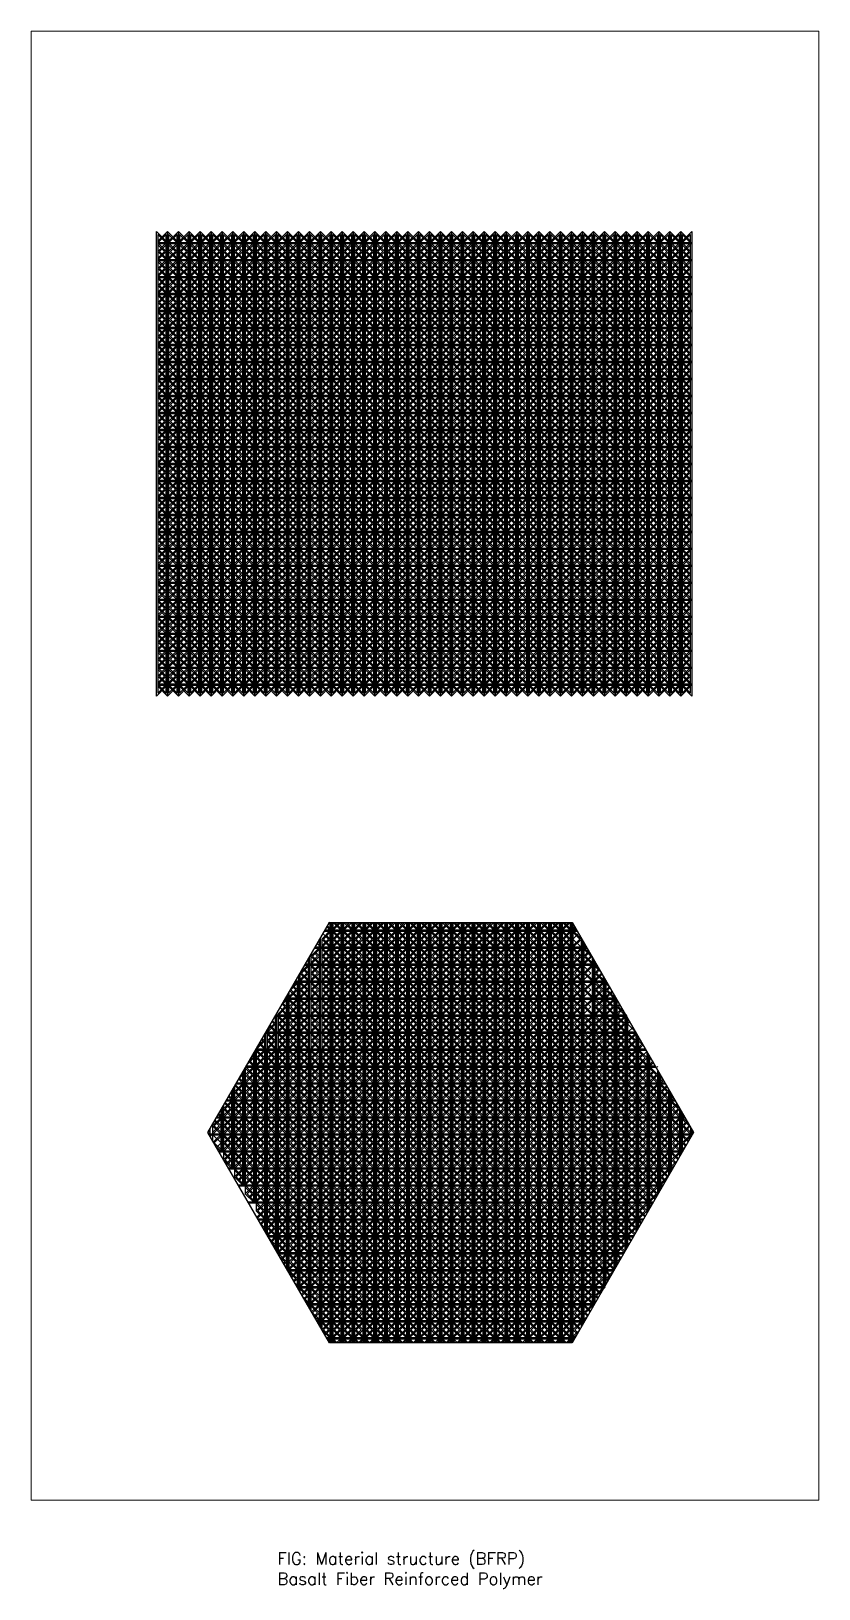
# Model space of a CAD drawing. Header units: millimetres. Extents: x 4404 to 35754, y 4815 to 12820.
# Drawn here: x 4404 to 6026, y 4815 to 8024 of the extents above; entities that cross this region are included whole.
import ezdxf

# ---------------------------------------------------------------- set-up
doc = ezdxf.new("R2010")
doc.units = ezdxf.units.MM
doc.layers.get('0').update_dxf_attribs({"color": 50})
doc.layers.add('3d', color=220, linetype='Continuous')
doc.layers.add('naming', color=102, linetype='Continuous', lineweight=20)
doc.styles.add('Annotative', font='romans.shx')

msp = doc.modelspace()

# ---------------------------------------------------------------- texts
at = {"layer": 'naming', "insert": (4910.8, 4889.8), "char_height": 25, "width": 624.887, "attachment_point": 1, "style": 'Annotative'}
msp.add_mtext('FIG: Material structure (BFRP)\\PBasalt Fiber Reinforced Polymer', dxfattribs=at)

# ---------------------------------------------------------------- linework, layer by layer
at = {"color": 220, "lineweight": 30}
msp.add_lwpolyline([(5517.8, 5322), (5017.8, 5322), (4767.8, 5755), (5017.8, 6188), (5517.8, 6188), (5767.8, 5755), (5517.8, 5322)], dxfattribs=at)
at = {"layer": '3d'}
for p, q in [((4661.8, 6654.5), (4661.8, 7611.6)), ((4684.3, 7611.6), (4684.3, 6654.5)), ((4684.3, 6654.5), (4684.3, 7611.6)), ((4706.8, 7611.6), (4706.8, 6654.5)), ((4706.8, 6654.5), (4706.8, 7611.6)), ((4729.3, 7611.6), (4729.3, 6654.5)), ((4729.3, 6654.5), (4729.3, 7611.6)), ((4751.8, 7611.6), (4751.8, 6654.5)), ((4751.8, 6654.5), (4751.8, 7611.6)), ((4774.3, 7611.6), (4774.3, 6654.5)), ((4774.3, 6654.5), (4774.3, 7611.6)), ((4796.8, 7611.6), (4796.8, 6654.5)), ((4796.8, 6654.5), (4796.8, 7611.6)), ((4819.3, 7611.6), (4819.3, 6654.5)), ((4819.3, 6654.5), (4819.3, 7611.6)), ((4841.8, 7611.6), (4841.8, 6654.5)), ((4841.8, 6654.5), (4841.8, 7611.6)), ((4864.3, 7611.6), (4864.3, 6654.5)), ((4864.3, 6654.5), (4864.3, 7611.6)), ((4886.8, 7611.6), (4886.8, 6654.5)), ((4886.8, 6654.5), (4886.8, 7611.6)), ((4909.3, 7611.6), (4909.3, 6654.5)), ((4909.3, 6654.5), (4909.3, 7611.6)), ((4931.8, 7611.6), (4931.8, 6654.5)), ((4931.8, 6654.5), (4931.8, 7611.6)), ((4954.3, 7611.6), (4954.3, 6654.5)), ((4954.3, 6654.5), (4954.3, 7611.6)), ((4976.8, 7611.6), (4976.8, 6654.5)), ((4976.8, 6654.5), (4976.8, 7611.6)), ((4999.3, 7611.6), (4999.3, 6654.5)), ((4999.3, 6654.5), (4999.3, 7611.6)), ((5021.8, 7611.6), (5021.8, 6654.5)), ((5021.8, 6654.5), (5021.8, 7611.6)), ((5044.3, 7611.6), (5044.3, 6654.5)), ((5044.3, 6654.5), (5044.3, 7611.6)), ((5066.8, 7611.6), (5066.8, 6654.5)), ((5066.8, 6654.5), (5066.8, 7611.6)), ((5089.3, 7611.6), (5089.3, 6654.5)), ((5089.3, 6654.5), (5089.3, 7611.6)), ((5111.8, 7611.6), (5111.8, 6654.5)), ((5111.8, 6654.5), (5111.8, 7611.6)), ((5134.3, 7611.6), (5134.3, 6654.5)), ((5134.3, 6654.5), (5134.3, 7611.6)), ((5156.8, 7611.6), (5156.8, 6654.5)), ((5156.8, 6654.5), (5156.8, 7611.6)), ((5179.3, 7611.6), (5179.3, 6654.5)), ((5179.3, 6654.5), (5179.3, 7611.6)), ((5201.8, 7611.6), (5201.8, 6654.5)), ((5201.8, 6654.5), (5201.8, 7611.6)), ((5224.3, 7611.6), (5224.3, 6654.5)), ((5224.3, 6654.5), (5224.3, 7611.6)), ((5246.8, 7611.6), (5246.8, 6654.5)), ((5246.8, 6654.5), (5246.8, 7611.6)), ((5269.3, 7611.6), (5269.3, 6654.5)), ((5269.3, 6654.5), (5269.3, 7611.6)), ((5291.8, 7611.6), (5291.8, 6654.5)), ((5291.8, 6654.5), (5291.8, 7611.6)), ((5314.3, 7611.6), (5314.3, 6654.5)), ((5314.3, 6654.5), (5314.3, 7611.6)), ((5336.8, 7611.6), (5336.8, 6654.5)), ((5336.8, 6654.5), (5336.8, 7611.6)), ((5359.3, 7611.6), (5359.3, 6654.5)), ((5359.3, 6654.5), (5359.3, 7611.6)), ((5381.8, 7611.6), (5381.8, 6654.5)), ((5381.8, 6654.5), (5381.8, 7611.6)), ((5404.3, 7611.6), (5404.3, 6654.5)), ((5404.3, 6654.5), (5404.3, 7611.6)), ((5426.8, 7611.6), (5426.8, 6654.5)), ((5426.8, 6654.5), (5426.8, 7611.6)), ((5449.3, 7611.6), (5449.3, 6654.5)), ((5449.3, 6654.5), (5449.3, 7611.6)), ((5471.8, 7611.6), (5471.8, 6654.5)), ((5471.8, 6654.5), (5471.8, 7611.6)), ((5494.3, 7611.6), (5494.3, 6654.5)), ((5494.3, 6654.5), (5494.3, 7611.6)), ((5516.8, 7611.6), (5516.8, 6654.5)), ((5516.8, 6654.5), (5516.8, 7611.6)), ((5539.3, 7611.6), (5539.3, 6654.5)), ((5539.3, 6654.5), (5539.3, 7611.6)), ((5561.8, 7611.6), (5561.8, 6654.5)), ((5561.8, 6654.5), (5561.8, 7611.6)), ((5584.3, 7611.6), (5584.3, 6654.5)), ((5584.3, 6654.5), (5584.3, 7611.6)), ((5606.8, 7611.6), (5606.8, 6654.5)), ((5606.8, 6654.5), (5606.8, 7611.6)), ((5629.3, 7611.6), (5629.3, 6654.5)), ((5629.3, 6654.5), (5629.3, 7611.6)), ((5651.8, 7611.6), (5651.8, 6654.5)), ((5651.8, 6654.5), (5651.8, 7611.6)), ((5674.3, 7611.6), (5674.3, 6654.5)), ((5674.3, 6654.5), (5674.3, 7611.6)), ((5696.8, 7611.6), (5696.8, 6654.5)), ((5696.8, 6654.5), (5696.8, 7611.6)), ((5719.3, 7611.6), (5719.3, 6654.5)), ((5719.3, 6654.5), (5719.3, 7611.6)), ((5741.8, 7611.6), (5741.8, 6654.5)), ((5741.8, 6654.5), (5741.8, 7611.6)), ((5764.3, 7611.6), (5764.3, 6654.5)), ((4664.3, 7605.5), (4664.3, 6660.5)), ((4664.3, 7589.3), (5764.3, 7589.3)), ((4664.3, 7586.8), (5764.3, 7586.8)), ((4681.8, 6660.5), (4681.8, 7605.5)), ((4686.8, 7605.5), (4686.8, 6660.5)), ((4704.3, 6660.5), (4704.3, 7605.5)), ((4709.3, 7605.5), (4709.3, 6660.5)), ((4726.8, 6660.5), (4726.8, 7605.5)), ((4731.8, 7605.5), (4731.8, 6660.5)), ((4749.3, 6660.5), (4749.3, 7605.5)), ((4754.3, 7605.5), (4754.3, 6660.5)), ((4771.8, 6660.5), (4771.8, 7605.5)), ((4776.8, 7605.5), (4776.8, 6660.5)), ((4794.3, 6660.5), (4794.3, 7605.5)), ((4799.3, 7605.5), (4799.3, 6660.5)), ((4816.8, 6660.5), (4816.8, 7605.5)), ((4821.8, 7605.5), (4821.8, 6660.5)), ((4839.3, 6660.5), (4839.3, 7605.5)), ((4844.3, 7605.5), (4844.3, 6660.5)), ((4861.8, 6660.5), (4861.8, 7605.5)), ((4866.8, 7605.5), (4866.8, 6660.5)), ((4884.3, 6660.5), (4884.3, 7605.5)), ((4889.3, 7605.5), (4889.3, 6660.5)), ((4906.8, 6660.5), (4906.8, 7605.5)), ((4911.8, 7605.5), (4911.8, 6660.5)), ((4929.3, 6660.5), (4929.3, 7605.5)), ((4934.3, 7605.5), (4934.3, 6660.5)), ((4951.8, 6660.5), (4951.8, 7605.5)), ((4956.8, 7605.5), (4956.8, 6660.5)), ((4974.3, 6660.5), (4974.3, 7605.5)), ((4979.3, 7605.5), (4979.3, 6660.5)), ((4996.8, 6660.5), (4996.8, 7605.5)), ((5001.8, 7605.5), (5001.8, 6660.5)), ((5019.3, 6660.5), (5019.3, 7605.5)), ((5024.3, 7605.5), (5024.3, 6660.5)), ((5041.8, 6660.5), (5041.8, 7605.5)), ((5046.8, 7605.5), (5046.8, 6660.5)), ((5064.3, 6660.5), (5064.3, 7605.5)), ((5069.3, 7605.5), (5069.3, 6660.5)), ((5086.8, 6660.5), (5086.8, 7605.5)), ((5091.8, 7605.5), (5091.8, 6660.5)), ((5109.3, 6660.5), (5109.3, 7605.5)), ((5114.3, 7605.5), (5114.3, 6660.5)), ((5131.8, 6660.5), (5131.8, 7605.5)), ((5136.8, 7605.5), (5136.8, 6660.5)), ((5154.3, 6660.5), (5154.3, 7605.5)), ((5159.3, 7605.5), (5159.3, 6660.5)), ((5176.8, 6660.5), (5176.8, 7605.5)), ((5181.8, 7605.5), (5181.8, 6660.5)), ((5199.3, 6660.5), (5199.3, 7605.5)), ((5204.3, 7605.5), (5204.3, 6660.5)), ((5221.8, 6660.5), (5221.8, 7605.5)), ((5226.8, 7605.5), (5226.8, 6660.5)), ((5244.3, 6660.5), (5244.3, 7605.5)), ((5249.3, 7605.5), (5249.3, 6660.5)), ((5266.8, 6660.5), (5266.8, 7605.5)), ((5271.8, 7605.5), (5271.8, 6660.5)), ((5289.3, 6660.5), (5289.3, 7605.5)), ((5294.3, 7605.5), (5294.3, 6660.5)), ((5311.8, 6660.5), (5311.8, 7605.5)), ((5316.8, 7605.5), (5316.8, 6660.5)), ((5334.3, 6660.5), (5334.3, 7605.5)), ((5339.3, 7605.5), (5339.3, 6660.5)), ((5356.8, 6660.5), (5356.8, 7605.5)), ((5361.8, 7605.5), (5361.8, 6660.5)), ((5379.3, 6660.5), (5379.3, 7605.5)), ((5384.3, 7605.5), (5384.3, 6660.5)), ((5401.8, 6660.5), (5401.8, 7605.5)), ((5406.8, 7605.5), (5406.8, 6660.5)), ((5424.3, 6660.5), (5424.3, 7605.5)), ((5429.3, 7605.5), (5429.3, 6660.5)), ((5446.8, 6660.5), (5446.8, 7605.5)), ((5451.8, 7605.5), (5451.8, 6660.5)), ((5469.3, 6660.5), (5469.3, 7605.5)), ((5474.3, 7605.5), (5474.3, 6660.5)), ((5491.8, 6660.5), (5491.8, 7605.5)), ((5496.8, 7605.5), (5496.8, 6660.5)), ((5514.3, 6660.5), (5514.3, 7605.5)), ((5519.3, 7605.5), (5519.3, 6660.5)), ((5536.8, 6660.5), (5536.8, 7605.5)), ((5541.8, 7605.5), (5541.8, 6660.5)), ((5559.3, 6660.5), (5559.3, 7605.5)), ((5564.3, 7605.5), (5564.3, 6660.5)), ((5581.8, 6660.5), (5581.8, 7605.5)), ((5586.8, 7605.5), (5586.8, 6660.5)), ((5604.3, 6660.5), (5604.3, 7605.5)), ((5609.3, 7605.5), (5609.3, 6660.5)), ((5626.8, 6660.5), (5626.8, 7605.5)), ((5631.8, 7605.5), (5631.8, 6660.5)), ((5649.3, 6660.5), (5649.3, 7605.5)), ((5654.3, 7605.5), (5654.3, 6660.5)), ((5671.8, 6660.5), (5671.8, 7605.5)), ((5676.8, 7605.5), (5676.8, 6660.5)), ((5694.3, 6660.5), (5694.3, 7605.5)), ((5699.3, 7605.5), (5699.3, 6660.5)), ((5716.8, 6660.5), (5716.8, 7605.5)), ((5721.8, 7605.5), (5721.8, 6660.5)), ((5739.3, 6660.5), (5739.3, 7605.5)), ((5744.3, 7605.5), (5744.3, 6660.5)), ((5761.8, 6660.5), (5761.8, 7605.5)), ((4664.3, 7554.3), (5764.3, 7554.3)), ((4664.3, 7551.8), (5764.3, 7551.8)), ((4664.3, 7519.3), (5764.3, 7519.3)), ((4664.3, 7519.3), (5764.3, 7519.3)), ((4664.3, 7516.8), (5764.3, 7516.8)), ((4664.3, 7484.3), (5764.3, 7484.3)), ((4664.3, 7484.3), (5764.3, 7484.3)), ((4664.3, 7481.8), (5764.3, 7481.8)), ((4664.3, 7449.3), (5764.3, 7449.3)), ((4664.3, 7449.3), (5764.3, 7449.3)), ((4664.3, 7446.8), (5764.3, 7446.8)), ((4664.3, 7446.8), (5764.3, 7446.8)), ((4664.3, 7414.3), (5764.3, 7414.3)), ((4664.3, 7411.8), (5764.3, 7411.8)), ((4664.3, 7379.3), (5764.3, 7379.3)), ((4664.3, 7376.8), (5764.3, 7376.8)), ((4664.3, 7344.3), (5764.3, 7344.3)), ((4664.3, 7341.8), (5764.3, 7341.8)), ((4664.3, 7309.3), (5764.3, 7309.3)), ((4664.3, 7306.8), (5764.3, 7306.8)), ((4664.3, 7274.3), (5764.3, 7274.3)), ((4664.3, 7271.8), (5764.3, 7271.8)), ((4664.3, 7239.3), (5764.3, 7239.3)), ((4664.3, 7236.8), (5764.3, 7236.8)), ((4664.3, 7204.3), (5764.3, 7204.3)), ((4664.3, 7201.8), (5764.3, 7201.8)), ((4664.3, 7169.3), (5764.3, 7169.3)), ((4664.3, 7166.8), (5764.3, 7166.8)), ((4664.3, 7134.3), (5764.3, 7134.3)), ((4664.3, 7134.3), (5764.3, 7134.3)), ((4664.3, 7131.8), (5764.3, 7131.8)), ((4664.3, 7099.3), (5764.3, 7099.3)), ((4664.3, 7099.3), (5764.3, 7099.3)), ((4664.3, 7096.8), (5764.3, 7096.8)), ((4664.3, 7064.3), (5764.3, 7064.3)), ((4664.3, 7064.3), (5764.3, 7064.3)), ((4664.3, 7061.8), (5764.3, 7061.8)), ((4664.3, 7061.8), (5764.3, 7061.8)), ((4664.3, 7029.3), (5764.3, 7029.3)), ((4664.3, 7026.8), (5764.3, 7026.8)), ((4664.3, 6994.3), (5764.3, 6994.3)), ((4664.3, 6991.8), (5764.3, 6991.8)), ((4664.3, 6959.3), (5764.3, 6959.3)), ((4664.3, 6956.8), (5764.3, 6956.8)), ((4664.3, 6924.3), (5764.3, 6924.3)), ((4664.3, 6921.8), (5764.3, 6921.8)), ((4664.3, 6889.3), (5764.3, 6889.3)), ((4664.3, 6886.8), (5764.3, 6886.8)), ((4664.3, 6854.3), (5764.3, 6854.3)), ((4664.3, 6851.8), (5764.3, 6851.8)), ((4664.3, 6819.3), (5764.3, 6819.3)), ((4664.3, 6816.8), (5764.3, 6816.8)), ((4664.3, 6784.3), (5764.3, 6784.3)), ((4664.3, 6781.8), (5764.3, 6781.8)), ((4664.3, 6749.3), (5764.3, 6749.3)), ((4664.3, 6749.3), (5764.3, 6749.3)), ((4664.3, 6746.8), (5764.3, 6746.8)), ((4664.3, 6714.3), (5764.3, 6714.3)), ((4664.3, 6714.3), (5764.3, 6714.3)), ((4664.3, 6711.8), (5764.3, 6711.8)), ((4664.3, 6679.3), (5764.3, 6679.3)), ((4664.3, 6676.8), (5764.3, 6676.8)), ((5007.5, 6170.1), (5528.2, 6170.1)), ((5008.9, 6172.6), (5526.8, 6172.6)), ((5019.7, 5322), (5019.7, 6188)), ((5022.2, 6188), (5022.2, 5322)), ((5022.2, 5322), (5022.2, 6188)), ((5024.7, 6188), (5024.7, 5322)), ((5042.2, 5322), (5042.2, 6188)), ((5044.7, 6188), (5044.7, 5322)), ((5044.7, 5322), (5044.7, 6188)), ((5047.2, 6188), (5047.2, 5322)), ((5064.7, 5322), (5064.7, 6188)), ((5067.2, 6188), (5067.2, 5322)), ((5067.2, 5322), (5067.2, 6188)), ((5069.7, 6188), (5069.7, 5322)), ((5087.2, 5322), (5087.2, 6188)), ((5089.7, 6188), (5089.7, 5322)), ((5089.7, 5322), (5089.7, 6188)), ((5092.2, 6188), (5092.2, 5322)), ((5109.7, 5322), (5109.7, 6188)), ((5112.2, 6188), (5112.2, 5322)), ((5112.2, 5322), (5112.2, 6188)), ((5114.7, 6188), (5114.7, 5322)), ((5132.2, 5322), (5132.2, 6188)), ((5134.7, 6188), (5134.7, 5322)), ((5134.7, 5322), (5134.7, 6188)), ((5137.2, 6188), (5137.2, 5322)), ((5154.7, 5322), (5154.7, 6188)), ((5157.2, 6188), (5157.2, 5322)), ((5157.2, 5322), (5157.2, 6188)), ((5159.7, 6188), (5159.7, 5322)), ((5177.2, 5322), (5177.2, 6188)), ((5179.7, 6188), (5179.7, 5322)), ((5179.7, 5322), (5179.7, 6188)), ((5182.2, 6188), (5182.2, 5322)), ((5199.7, 5322), (5199.7, 6188)), ((5202.2, 6188), (5202.2, 5322)), ((5202.2, 5322), (5202.2, 6188)), ((5204.7, 6188), (5204.7, 5322)), ((5222.2, 5322), (5222.2, 6188)), ((5224.7, 6188), (5224.7, 5322)), ((5224.7, 5322), (5224.7, 6188)), ((5227.2, 6188), (5227.2, 5322)), ((5244.7, 5322), (5244.7, 6188)), ((5247.2, 6188), (5247.2, 5322)), ((5247.2, 5322), (5247.2, 6188)), ((5249.7, 6188), (5249.7, 5322)), ((5267.2, 5322), (5267.2, 6188)), ((5269.7, 6188), (5269.7, 5322)), ((5269.7, 5322), (5269.7, 6188)), ((5272.2, 6188), (5272.2, 5322)), ((5289.7, 5322), (5289.7, 6188)), ((5292.2, 6188), (5292.2, 5322)), ((5292.2, 5322), (5292.2, 6188)), ((5294.7, 6188), (5294.7, 5322)), ((5312.2, 5322), (5312.2, 6188)), ((5314.7, 6188), (5314.7, 5322)), ((5314.7, 5322), (5314.7, 6188)), ((5317.2, 6188), (5317.2, 5322)), ((5334.7, 5322), (5334.7, 6188)), ((5337.2, 6188), (5337.2, 5322)), ((5337.2, 5322), (5337.2, 6188)), ((5339.7, 6188), (5339.7, 5322)), ((5357.2, 5322), (5357.2, 6188)), ((5359.7, 6188), (5359.7, 5322)), ((5359.7, 5322), (5359.7, 6188)), ((5362.2, 6188), (5362.2, 5322)), ((5379.7, 5322), (5379.7, 6188)), ((5382.2, 6188), (5382.2, 5322)), ((5382.2, 5322), (5382.2, 6188)), ((5384.7, 6188), (5384.7, 5322)), ((5402.2, 5322), (5402.2, 6188)), ((5404.7, 6188), (5404.7, 5322)), ((5404.7, 5322), (5404.7, 6188)), ((5407.2, 6188), (5407.2, 5322)), ((5424.7, 5322), (5424.7, 6188)), ((5427.2, 6188), (5427.2, 5322)), ((5427.2, 5322), (5427.2, 6188)), ((5429.7, 6188), (5429.7, 5322)), ((5447.2, 5322), (5447.2, 6188)), ((5449.7, 6188), (5449.7, 5322)), ((5449.7, 5322), (5449.7, 6188)), ((5452.2, 6188), (5452.2, 5322)), ((5469.7, 5322), (5469.7, 6188)), ((5472.2, 6188), (5472.2, 5322)), ((5472.2, 5322), (5472.2, 6188)), ((5474.7, 6188), (5474.7, 5322)), ((5492.2, 5322), (5492.2, 6188)), ((5494.7, 6188), (5494.7, 5322)), ((5494.7, 5322), (5494.7, 6188)), ((5497.2, 6188), (5497.2, 5322)), ((5514.7, 5322), (5514.7, 6188)), ((5517.2, 6188), (5517.2, 5322)), ((5517.2, 5322), (5517.2, 6188)), ((5519.7, 6184.8), (5519.7, 5325.2)), ((4987.3, 6135.1), (5548.4, 6135.1)), ((4988.7, 6137.6), (5547, 6137.6)), ((4988.7, 6137.6), (5547, 6137.6)), ((4997.2, 5357.8), (4997.2, 6152.3)), ((4999.7, 5353.4), (4999.7, 6156.6)), ((5002.2, 6153.8), (5002.2, 5348.8)), ((5537.2, 5355.5), (5537.2, 6154.5)), ((5539.7, 6150.2), (5539.7, 5359.8)), ((5539.7, 5359.8), (5539.7, 6150.2)), ((5542.2, 6145.9), (5542.2, 5364.2)), ((4967.1, 6100.1), (5568.6, 6100.1)), ((4968.5, 6102.6), (5567.2, 6102.6)), ((4968.5, 6102.6), (5567.2, 6102.6)), ((4974.7, 5396.7), (4974.7, 6113.3)), ((4977.2, 5392.4), (4977.2, 6117.6)), ((4979.7, 6118.8), (4979.7, 5388.1)), ((5559.7, 5394.5), (5559.7, 6115.5)), ((5562.2, 6111.2), (5562.2, 5398.8)), ((5562.2, 5398.8), (5562.2, 6111.2)), ((5564.7, 6106.9), (5564.7, 5403.1)), ((4948.3, 6067.6), (5587.4, 6067.6)), ((4948.3, 6067.6), (5587.4, 6067.6)), ((4952.2, 5435.7), (4952.2, 6066.3)), ((4954.7, 5431.4), (4954.7, 6078.6)), ((4957.2, 6083.8), (4957.2, 5427.1)), ((5582.2, 5433.5), (5582.2, 6076.6)), ((5584.7, 6072.2), (5584.7, 5437.6)), ((5584.7, 5437.6), (5584.7, 6072.2)), ((5587.2, 6067.9), (5587.2, 5442.1)), ((4932.2, 5470.1), (4932.2, 6039.7)), ((4934.7, 6044), (4934.7, 5466)), ((4946.9, 6065.1), (5588.8, 6065.1)), ((4946.9, 6065.1), (5588.8, 6065.1)), ((5604.7, 5472.4), (5604.7, 6037.6)), ((4926.7, 6030.1), (5609, 6030.1)), ((4928.1, 6032.6), (5607.6, 6032.6)), ((4929.7, 5474.7), (4929.7, 6031.3)), ((5607.2, 6033.3), (5607.2, 5476.8)), ((5607.2, 5476.8), (5607.2, 6033.3)), ((5609.7, 6028.9), (5609.7, 5481.1)), ((4896.7, 5971.9), (4894.4, 5974.2)), ((4900.2, 5971.9), (4895.7, 5976.4)), ((4896.7, 5971.9), (4904, 5979.1)), ((4904, 5979.1), (4899.7, 5983.4)), ((4907.2, 5978.8), (4900.8, 5985.3)), ((4906.5, 5995.1), (5629.2, 5995.1)), ((4907.2, 5513.7), (4907.2, 5996.3)), ((4907.9, 5997.6), (5627.8, 5997.6)), ((4909.7, 5509.3), (4909.7, 6000.7)), ((4912.2, 5999.9), (4912.2, 5505)), ((5627.2, 5511.4), (5627.2, 5998.6)), ((5629.7, 5994.3), (5629.7, 5515.7)), ((5629.7, 5515.7), (5629.7, 5994.3)), ((5632.2, 5990), (5632.2, 5520.1)), ((4884.7, 5552.6), (4884.7, 5957.4)), ((4886.3, 5960.1), (5649.4, 5960.1)), ((4887.2, 5548.3), (4887.2, 5961.7)), ((4887.7, 5962.6), (5648, 5962.6)), ((4889.7, 5964.9), (4889.7, 5544)), ((5649.7, 5550.4), (5649.7, 5959.7)), ((5652.2, 5955.3), (5652.2, 5554.7)), ((5652.2, 5554.7), (5652.2, 5955.3)), ((5654.7, 5951), (5654.7, 5559)), ((4862.2, 5610.1), (4862.2, 5918.4)), ((4864.7, 5922.8), (4864.7, 5610.1)), ((4864.7, 5610.1), (4864.7, 5922.8)), ((4866, 5925.1), (5669.7, 5925.1)), ((4867.2, 5927.1), (4867.2, 5593.8)), ((4867.5, 5927.6), (5668.2, 5927.6)), ((4887.2, 5927.6), (4887.2, 5548.3)), ((4887.2, 5548.3), (4887.2, 5927.6)), ((4909.7, 5927.6), (4909.7, 5509.3)), ((4909.7, 5509.3), (4909.7, 5927.6)), ((4932.2, 5927.6), (4932.2, 5470.1)), ((4932.2, 5470.1), (4932.2, 5927.6)), ((4954.7, 5927.6), (4954.7, 5431.4)), ((4954.7, 5431.4), (4954.7, 5927.6)), ((4977.2, 5927.6), (4977.2, 5392.4)), ((4977.2, 5392.4), (4977.2, 5927.6)), ((4999.7, 5927.6), (4999.7, 5353.4)), ((4999.7, 5353.4), (4999.7, 5927.6)), ((5672.2, 5589.3), (5672.2, 5920.7)), ((5674.7, 5916.4), (5674.7, 5593.7)), ((5674.7, 5593.7), (5674.7, 5916.4)), ((5677.2, 5912), (5677.2, 5598)), ((4839.7, 5645.1), (4839.7, 5879.5)), ((4842.2, 5883.8), (4842.2, 5645.1)), ((4842.2, 5645.1), (4842.2, 5883.8)), ((4844.7, 5888.1), (4844.7, 5628.8)), ((4845.8, 5890.1), (5689.9, 5890.1)), ((4847.3, 5892.6), (5688.4, 5892.6)), ((5694.7, 5628.3), (5694.7, 5881.7)), ((5697.2, 5877.4), (5697.2, 5632.6)), ((5697.2, 5632.6), (5697.2, 5877.4)), ((4819.7, 5844.8), (4819.7, 5680.1)), ((4819.7, 5680.1), (4819.7, 5844.8)), ((4822.2, 5849.1), (4822.2, 5663.8)), ((4825.6, 5855.1), (5710.1, 5855.1)), ((4827.1, 5857.6), (5708.6, 5857.6)), ((5699.7, 5873.1), (5699.7, 5637)), ((5717.2, 5667.3), (5717.2, 5842.7)), ((4799.7, 5810.2), (4799.7, 5698.8)), ((4805.4, 5820.1), (5730.3, 5820.1)), ((4806.9, 5822.6), (5728.8, 5822.6)), ((4817.2, 5680.1), (4817.2, 5840.5)), ((5719.7, 5838.4), (5719.7, 5671.6)), ((5719.7, 5671.6), (5719.7, 5838.4)), ((5722.2, 5834.1), (5722.2, 5675.9)), ((4785.2, 5785.1), (5750.5, 5785.1)), ((4786.7, 5787.6), (5749, 5787.6)), ((4794.7, 5715.1), (4794.7, 5801.5)), ((4797.2, 5805.8), (4797.2, 5715.1)), ((4797.2, 5715.1), (4797.2, 5805.8)), ((5739.7, 5706.3), (5739.7, 5803.8)), ((5742.2, 5799.4), (5742.2, 5710.6)), ((5742.2, 5710.6), (5742.2, 5799.4)), ((5744.7, 5795.1), (5744.7, 5714.9)), ((4769.2, 5752.6), (5766.5, 5752.6)), ((4769.2, 5752.6), (5766.5, 5752.6)), ((4770.7, 5750.1), (5765, 5750.1)), ((4772.2, 5751.3), (4772.2, 5762.5)), ((4777.2, 5751.3), (4772.6, 5746.8)), ((4777.2, 5771.2), (4777.2, 5751.3)), ((4777.2, 5751.3), (4777.2, 5738.8)), ((5762.2, 5745.2), (5762.2, 5764.8)), ((5764.7, 5760.5), (5764.7, 5749.6)), ((5764.7, 5749.6), (5764.7, 5760.5)), ((4785.9, 5742.6), (4779, 5735.7)), ((4789.5, 5717.6), (5746.2, 5717.6)), ((4789.5, 5717.6), (5746.2, 5717.6)), ((4790.9, 5715.1), (5744.8, 5715.1)), ((4809.7, 5682.6), (5726, 5682.6)), ((4809.7, 5682.6), (5726, 5682.6)), ((4811.1, 5680.1), (5724.6, 5680.1)), ((4811.1, 5680.1), (5724.6, 5680.1)), ((4829.9, 5647.6), (5705.8, 5647.6)), ((4831.3, 5645.1), (5704.4, 5645.1)), ((4850.1, 5612.6), (5685.6, 5612.6)), ((4851.5, 5610.1), (5684.2, 5610.1)), ((4870.3, 5577.6), (5665.4, 5577.6)), ((4871.7, 5575.1), (5664, 5575.1)), ((4890.5, 5542.6), (5645.2, 5542.6)), ((4891.9, 5540.1), (5643.8, 5540.1)), ((4910.7, 5507.6), (5625, 5507.6)), ((4912.1, 5505.1), (5623.6, 5505.1)), ((4930.9, 5472.6), (5604.8, 5472.6)), ((4932.2, 5470.1), (5603.4, 5470.1)), ((4951.1, 5437.6), (5584.7, 5437.6)), ((4952.6, 5435.1), (5583.1, 5435.1)), ((4971.3, 5402.6), (5564.4, 5402.6)), ((4972.8, 5400.1), (5562.9, 5400.1)), ((4991.5, 5367.6), (5544.2, 5367.6)), ((4991.5, 5367.6), (5544.2, 5367.6)), ((4993, 5365.1), (5542.7, 5365.1)), ((5011.7, 5332.6), (5524, 5332.6)), ((5011.7, 5332.6), (5524, 5332.6)), ((5013.2, 5330.1), (5522.5, 5330.1))]:
    msp.add_line(p, q, dxfattribs=at)
for points in [[(4661.8, 7611.6), (4681.8, 7591.6)], [(4684.3, 7611.6), (4664.3, 7591.6)], [(4684.3, 7611.6), (4704.3, 7591.6)], [(4706.8, 7611.6), (4686.8, 7591.6)], [(4706.8, 7611.6), (4726.8, 7591.6)], [(4729.3, 7611.6), (4709.3, 7591.6)], [(4729.3, 7611.6), (4749.3, 7591.6)], [(4751.8, 7611.6), (4731.8, 7591.6)], [(4751.8, 7611.6), (4771.8, 7591.6)], [(4774.3, 7611.6), (4754.3, 7591.6)], [(4774.3, 7611.6), (4794.3, 7591.6)], [(4796.8, 7611.6), (4776.8, 7591.6)], [(4796.8, 7611.6), (4816.8, 7591.6)], [(4819.3, 7611.6), (4799.3, 7591.6)], [(4819.3, 7611.6), (4839.3, 7591.6)], [(4841.8, 7611.6), (4821.8, 7591.6)], [(4841.8, 7611.6), (4861.8, 7591.6)], [(4864.3, 7611.6), (4844.3, 7591.6)], [(4864.3, 7611.6), (4884.3, 7591.6)], [(4886.8, 7611.6), (4866.8, 7591.6)], [(4886.8, 7611.6), (4906.8, 7591.6)], [(4909.3, 7611.6), (4889.3, 7591.6)], [(4909.3, 7611.6), (4929.3, 7591.6)], [(4931.8, 7611.6), (4911.8, 7591.6)], [(4931.8, 7611.6), (4951.8, 7591.6)], [(4954.3, 7611.6), (4934.3, 7591.6)], [(4954.3, 7611.6), (4974.3, 7591.6)], [(4976.8, 7611.6), (4956.8, 7591.6)], [(4976.8, 7611.6), (4996.8, 7591.6)], [(4999.3, 7611.6), (4979.3, 7591.6)], [(4999.3, 7611.6), (5019.3, 7591.6)], [(5021.8, 7611.6), (5001.8, 7591.6)], [(5021.8, 7611.6), (5041.8, 7591.6)], [(5044.3, 7611.6), (5024.3, 7591.6)], [(5044.3, 7611.6), (5064.3, 7591.6)], [(5066.8, 7611.6), (5046.8, 7591.6)], [(5066.8, 7611.6), (5086.8, 7591.6)], [(5089.3, 7611.6), (5069.3, 7591.6)], [(5089.3, 7611.6), (5109.3, 7591.6)], [(5111.8, 7611.6), (5091.8, 7591.6)], [(5111.8, 7611.6), (5131.8, 7591.6)], [(5134.3, 7611.6), (5114.3, 7591.6)], [(5134.3, 7611.6), (5154.3, 7591.6)], [(5156.8, 7611.6), (5136.8, 7591.6)], [(5156.8, 7611.6), (5176.8, 7591.6)], [(5179.3, 7611.6), (5159.3, 7591.6)], [(5179.3, 7611.6), (5199.3, 7591.6)], [(5201.8, 7611.6), (5181.8, 7591.6)], [(5201.8, 7611.6), (5221.8, 7591.6)], [(5224.3, 7611.6), (5204.3, 7591.6)], [(5224.3, 7611.6), (5244.3, 7591.6)], [(5246.8, 7611.6), (5226.8, 7591.6)], [(5246.8, 7611.6), (5266.8, 7591.6)], [(5269.3, 7611.6), (5249.3, 7591.6)], [(5269.3, 7611.6), (5289.3, 7591.6)], [(5291.8, 7611.6), (5271.8, 7591.6)], [(5291.8, 7611.6), (5311.8, 7591.6)], [(5314.3, 7611.6), (5294.3, 7591.6)], [(5314.3, 7611.6), (5334.3, 7591.6)], [(5336.8, 7611.6), (5316.8, 7591.6)], [(5336.8, 7611.6), (5356.8, 7591.6)], [(5359.3, 7611.6), (5339.3, 7591.6)], [(5359.3, 7611.6), (5379.3, 7591.6)], [(5381.8, 7611.6), (5361.8, 7591.6)], [(5381.8, 7611.6), (5401.8, 7591.6)], [(5404.3, 7611.6), (5384.3, 7591.6)], [(5404.3, 7611.6), (5424.3, 7591.6)], [(5426.8, 7611.6), (5406.8, 7591.6)], [(5426.8, 7611.6), (5446.8, 7591.6)], [(5449.3, 7611.6), (5429.3, 7591.6)], [(5449.3, 7611.6), (5469.3, 7591.6)], [(5471.8, 7611.6), (5451.8, 7591.6)], [(5471.8, 7611.6), (5491.8, 7591.6)], [(5494.3, 7611.6), (5474.3, 7591.6)], [(5494.3, 7611.6), (5514.3, 7591.6)], [(5516.8, 7611.6), (5496.8, 7591.6)], [(5516.8, 7611.6), (5536.8, 7591.6)], [(5539.3, 7611.6), (5519.3, 7591.6)], [(5539.3, 7611.6), (5559.3, 7591.6)], [(5561.8, 7611.6), (5541.8, 7591.6)], [(5561.8, 7611.6), (5581.8, 7591.6)], [(5584.3, 7611.6), (5564.3, 7591.6)], [(5584.3, 7611.6), (5604.3, 7591.6)], [(5606.8, 7611.6), (5586.8, 7591.6)], [(5606.8, 7611.6), (5626.8, 7591.6)], [(5629.3, 7611.6), (5609.3, 7591.6)], [(5629.3, 7611.6), (5649.3, 7591.6)], [(5651.8, 7611.6), (5631.8, 7591.6)], [(5651.8, 7611.6), (5671.8, 7591.6)], [(5674.3, 7611.6), (5654.3, 7591.6)], [(5674.3, 7611.6), (5694.3, 7591.6)], [(5696.8, 7611.6), (5676.8, 7591.6)], [(5696.8, 7611.6), (5716.8, 7591.6)], [(5719.3, 7611.6), (5699.3, 7591.6)], [(5719.3, 7611.6), (5739.3, 7591.6)], [(5741.8, 7611.6), (5721.8, 7591.6)], [(5741.8, 7611.6), (5761.8, 7591.6)], [(5764.3, 7611.6), (5744.3, 7591.6)], [(4664.3, 7605.5), (4681.8, 7588), (4664.3, 7570.5), (4681.8, 7553), (4664.3, 7535.5), (4681.8, 7518), (4664.3, 7500.5), (4681.8, 7483), (4664.3, 7465.5), (4681.8, 7448), (4664.3, 7430.5), (4681.8, 7413), (4664.3, 7395.5), (4681.8, 7378), (4664.3, 7360.5), (4681.8, 7343), (4664.3, 7325.5), (4681.8, 7308), (4664.3, 7290.5), (4681.8, 7273), (4664.3, 7255.5), (4681.8, 7238), (4664.3, 7220.5), (4681.8, 7203), (4664.3, 7185.5), (4681.8, 7168), (4664.3, 7150.5), (4681.8, 7133), (4664.3, 7115.5), (4681.8, 7098), (4664.3, 7080.5), (4681.8, 7063), (4664.3, 7045.5), (4681.8, 7028), (4664.3, 7010.5), (4681.8, 6993), (4664.3, 6975.5), (4681.8, 6958), (4664.3, 6940.5), (4681.8, 6923), (4664.3, 6905.5), (4681.8, 6888), (4664.3, 6870.5), (4681.8, 6853), (4664.3, 6835.5), (4681.8, 6818), (4664.3, 6800.5), (4681.8, 6783), (4664.3, 6765.5), (4681.8, 6748), (4664.3, 6730.5), (4681.8, 6713), (4664.3, 6695.5), (4681.8, 6678), (4664.3, 6660.5)], [(4681.8, 7605.5), (4664.3, 7588), (4681.8, 7570.5), (4664.3, 7553), (4681.8, 7535.5), (4664.3, 7518), (4681.8, 7500.5), (4664.3, 7483), (4681.8, 7465.5), (4664.3, 7448), (4681.8, 7430.5), (4664.3, 7413), (4681.8, 7395.5), (4664.3, 7378), (4681.8, 7360.5), (4664.3, 7343), (4681.8, 7325.5), (4664.3, 7308), (4681.8, 7290.5), (4664.3, 7273), (4681.8, 7255.5), (4664.3, 7238), (4681.8, 7220.5), (4664.3, 7203), (4681.8, 7185.5), (4664.3, 7168), (4681.8, 7150.5), (4664.3, 7133), (4681.8, 7115.5), (4664.3, 7098), (4681.8, 7080.5), (4664.3, 7063), (4681.8, 7045.5), (4664.3, 7028), (4681.8, 7010.5), (4664.3, 6993), (4681.8, 6975.5), (4664.3, 6958), (4681.8, 6940.5), (4664.3, 6923), (4681.8, 6905.5), (4664.3, 6888), (4681.8, 6870.5), (4664.3, 6853), (4681.8, 6835.5), (4664.3, 6818), (4681.8, 6800.5), (4664.3, 6783), (4681.8, 6765.5), (4664.3, 6748), (4681.8, 6730.5), (4664.3, 6713), (4681.8, 6695.5), (4664.3, 6678), (4681.8, 6660.5)], [(4664.3, 7584.5), (4678.3, 7570.5), (4664.3, 7556.6)], [(4681.8, 7584.5), (4667.8, 7570.5), (4681.8, 7556.6)], [(4686.8, 7605.5), (4704.3, 7588), (4686.8, 7570.5), (4704.3, 7553), (4686.8, 7535.5), (4704.3, 7518), (4686.8, 7500.5), (4704.3, 7483), (4686.8, 7465.5), (4704.3, 7448), (4686.8, 7430.5), (4704.3, 7413), (4686.8, 7395.5), (4704.3, 7378), (4686.8, 7360.5), (4704.3, 7343), (4686.8, 7325.5), (4704.3, 7308), (4686.8, 7290.5), (4704.3, 7273), (4686.8, 7255.5), (4704.3, 7238), (4686.8, 7220.5), (4704.3, 7203), (4686.8, 7185.5), (4704.3, 7168), (4686.8, 7150.5), (4704.3, 7133), (4686.8, 7115.5), (4704.3, 7098), (4686.8, 7080.5), (4704.3, 7063), (4686.8, 7045.5), (4704.3, 7028), (4686.8, 7010.5), (4704.3, 6993), (4686.8, 6975.5), (4704.3, 6958), (4686.8, 6940.5), (4704.3, 6923), (4686.8, 6905.5), (4704.3, 6888), (4686.8, 6870.5), (4704.3, 6853), (4686.8, 6835.5), (4704.3, 6818), (4686.8, 6800.5), (4704.3, 6783), (4686.8, 6765.5), (4704.3, 6748), (4686.8, 6730.5), (4704.3, 6713), (4686.8, 6695.5), (4704.3, 6678), (4686.8, 6660.5)], [(4704.3, 7605.5), (4686.8, 7588), (4704.3, 7570.5), (4686.8, 7553), (4704.3, 7535.5), (4686.8, 7518), (4704.3, 7500.5), (4686.8, 7483), (4704.3, 7465.5), (4686.8, 7448), (4704.3, 7430.5), (4686.8, 7413), (4704.3, 7395.5), (4686.8, 7378), (4704.3, 7360.5), (4686.8, 7343), (4704.3, 7325.5), (4686.8, 7308), (4704.3, 7290.5), (4686.8, 7273), (4704.3, 7255.5), (4686.8, 7238), (4704.3, 7220.5), (4686.8, 7203), (4704.3, 7185.5), (4686.8, 7168), (4704.3, 7150.5), (4686.8, 7133), (4704.3, 7115.5), (4686.8, 7098), (4704.3, 7080.5), (4686.8, 7063), (4704.3, 7045.5), (4686.8, 7028), (4704.3, 7010.5), (4686.8, 6993), (4704.3, 6975.5), (4686.8, 6958), (4704.3, 6940.5), (4686.8, 6923), (4704.3, 6905.5), (4686.8, 6888), (4704.3, 6870.5), (4686.8, 6853), (4704.3, 6835.5), (4686.8, 6818), (4704.3, 6800.5), (4686.8, 6783), (4704.3, 6765.5), (4686.8, 6748), (4704.3, 6730.5), (4686.8, 6713), (4704.3, 6695.5), (4686.8, 6678), (4704.3, 6660.5)], [(4686.8, 7584.5), (4700.8, 7570.5), (4686.8, 7556.6)], [(4704.3, 7584.5), (4690.3, 7570.5), (4704.3, 7556.6)], [(4709.3, 7605.5), (4726.8, 7588), (4709.3, 7570.5), (4726.8, 7553), (4709.3, 7535.5), (4726.8, 7518), (4709.3, 7500.5), (4726.8, 7483), (4709.3, 7465.5), (4726.8, 7448), (4709.3, 7430.5), (4726.8, 7413), (4709.3, 7395.5), (4726.8, 7378), (4709.3, 7360.5), (4726.8, 7343), (4709.3, 7325.5), (4726.8, 7308), (4709.3, 7290.5), (4726.8, 7273), (4709.3, 7255.5), (4726.8, 7238), (4709.3, 7220.5), (4726.8, 7203), (4709.3, 7185.5), (4726.8, 7168), (4709.3, 7150.5), (4726.8, 7133), (4709.3, 7115.5), (4726.8, 7098), (4709.3, 7080.5), (4726.8, 7063), (4709.3, 7045.5), (4726.8, 7028), (4709.3, 7010.5), (4726.8, 6993), (4709.3, 6975.5), (4726.8, 6958), (4709.3, 6940.5), (4726.8, 6923), (4709.3, 6905.5), (4726.8, 6888), (4709.3, 6870.5), (4726.8, 6853), (4709.3, 6835.5), (4726.8, 6818), (4709.3, 6800.5), (4726.8, 6783), (4709.3, 6765.5), (4726.8, 6748), (4709.3, 6730.5), (4726.8, 6713), (4709.3, 6695.5), (4726.8, 6678), (4709.3, 6660.5)], [(4726.8, 7605.5), (4709.3, 7588), (4726.8, 7570.5), (4709.3, 7553), (4726.8, 7535.5), (4709.3, 7518), (4726.8, 7500.5), (4709.3, 7483), (4726.8, 7465.5), (4709.3, 7448), (4726.8, 7430.5), (4709.3, 7413), (4726.8, 7395.5), (4709.3, 7378), (4726.8, 7360.5), (4709.3, 7343), (4726.8, 7325.5), (4709.3, 7308), (4726.8, 7290.5), (4709.3, 7273), (4726.8, 7255.5), (4709.3, 7238), (4726.8, 7220.5), (4709.3, 7203), (4726.8, 7185.5), (4709.3, 7168), (4726.8, 7150.5), (4709.3, 7133), (4726.8, 7115.5), (4709.3, 7098), (4726.8, 7080.5), (4709.3, 7063), (4726.8, 7045.5), (4709.3, 7028), (4726.8, 7010.5), (4709.3, 6993), (4726.8, 6975.5), (4709.3, 6958), (4726.8, 6940.5), (4709.3, 6923), (4726.8, 6905.5), (4709.3, 6888), (4726.8, 6870.5), (4709.3, 6853), (4726.8, 6835.5), (4709.3, 6818), (4726.8, 6800.5), (4709.3, 6783), (4726.8, 6765.5), (4709.3, 6748), (4726.8, 6730.5), (4709.3, 6713), (4726.8, 6695.5), (4709.3, 6678), (4726.8, 6660.5)], [(4709.3, 7584.5), (4723.3, 7570.5), (4709.3, 7556.6)], [(4726.8, 7584.5), (4712.8, 7570.5), (4726.8, 7556.6)], [(4731.8, 7605.5), (4749.3, 7588), (4731.8, 7570.5), (4749.3, 7553), (4731.8, 7535.5), (4749.3, 7518), (4731.8, 7500.5), (4749.3, 7483), (4731.8, 7465.5), (4749.3, 7448), (4731.8, 7430.5), (4749.3, 7413), (4731.8, 7395.5), (4749.3, 7378), (4731.8, 7360.5), (4749.3, 7343), (4731.8, 7325.5), (4749.3, 7308), (4731.8, 7290.5), (4749.3, 7273), (4731.8, 7255.5), (4749.3, 7238), (4731.8, 7220.5), (4749.3, 7203), (4731.8, 7185.5), (4749.3, 7168), (4731.8, 7150.5), (4749.3, 7133), (4731.8, 7115.5), (4749.3, 7098), (4731.8, 7080.5), (4749.3, 7063), (4731.8, 7045.5), (4749.3, 7028), (4731.8, 7010.5), (4749.3, 6993), (4731.8, 6975.5), (4749.3, 6958), (4731.8, 6940.5), (4749.3, 6923), (4731.8, 6905.5), (4749.3, 6888), (4731.8, 6870.5), (4749.3, 6853), (4731.8, 6835.5), (4749.3, 6818), (4731.8, 6800.5), (4749.3, 6783), (4731.8, 6765.5), (4749.3, 6748), (4731.8, 6730.5), (4749.3, 6713), (4731.8, 6695.5), (4749.3, 6678), (4731.8, 6660.5)], [(4749.3, 7605.5), (4731.8, 7588), (4749.3, 7570.5), (4731.8, 7553), (4749.3, 7535.5), (4731.8, 7518), (4749.3, 7500.5), (4731.8, 7483), (4749.3, 7465.5), (4731.8, 7448), (4749.3, 7430.5), (4731.8, 7413), (4749.3, 7395.5), (4731.8, 7378), (4749.3, 7360.5), (4731.8, 7343), (4749.3, 7325.5), (4731.8, 7308), (4749.3, 7290.5), (4731.8, 7273), (4749.3, 7255.5), (4731.8, 7238), (4749.3, 7220.5), (4731.8, 7203), (4749.3, 7185.5), (4731.8, 7168), (4749.3, 7150.5), (4731.8, 7133), (4749.3, 7115.5), (4731.8, 7098), (4749.3, 7080.5), (4731.8, 7063), (4749.3, 7045.5), (4731.8, 7028), (4749.3, 7010.5), (4731.8, 6993), (4749.3, 6975.5), (4731.8, 6958), (4749.3, 6940.5), (4731.8, 6923), (4749.3, 6905.5), (4731.8, 6888), (4749.3, 6870.5), (4731.8, 6853), (4749.3, 6835.5), (4731.8, 6818), (4749.3, 6800.5), (4731.8, 6783), (4749.3, 6765.5), (4731.8, 6748), (4749.3, 6730.5), (4731.8, 6713), (4749.3, 6695.5), (4731.8, 6678), (4749.3, 6660.5)], [(4731.8, 7584.5), (4745.8, 7570.5), (4731.8, 7556.6)], [(4749.3, 7584.5), (4735.3, 7570.5), (4749.3, 7556.6)], [(4754.3, 7605.5), (4771.8, 7588), (4754.3, 7570.5), (4771.8, 7553), (4754.3, 7535.5), (4771.8, 7518), (4754.3, 7500.5), (4771.8, 7483), (4754.3, 7465.5), (4771.8, 7448), (4754.3, 7430.5), (4771.8, 7413), (4754.3, 7395.5), (4771.8, 7378), (4754.3, 7360.5), (4771.8, 7343), (4754.3, 7325.5), (4771.8, 7308), (4754.3, 7290.5), (4771.8, 7273), (4754.3, 7255.5), (4771.8, 7238), (4754.3, 7220.5), (4771.8, 7203), (4754.3, 7185.5), (4771.8, 7168), (4754.3, 7150.5), (4771.8, 7133), (4754.3, 7115.5), (4771.8, 7098), (4754.3, 7080.5), (4771.8, 7063), (4754.3, 7045.5), (4771.8, 7028), (4754.3, 7010.5), (4771.8, 6993), (4754.3, 6975.5), (4771.8, 6958), (4754.3, 6940.5), (4771.8, 6923), (4754.3, 6905.5), (4771.8, 6888), (4754.3, 6870.5), (4771.8, 6853), (4754.3, 6835.5), (4771.8, 6818), (4754.3, 6800.5), (4771.8, 6783), (4754.3, 6765.5), (4771.8, 6748), (4754.3, 6730.5), (4771.8, 6713), (4754.3, 6695.5), (4771.8, 6678), (4754.3, 6660.5)], [(4771.8, 7605.5), (4754.3, 7588), (4771.8, 7570.5), (4754.3, 7553), (4771.8, 7535.5), (4754.3, 7518), (4771.8, 7500.5), (4754.3, 7483), (4771.8, 7465.5), (4754.3, 7448), (4771.8, 7430.5), (4754.3, 7413), (4771.8, 7395.5), (4754.3, 7378), (4771.8, 7360.5), (4754.3, 7343), (4771.8, 7325.5), (4754.3, 7308), (4771.8, 7290.5), (4754.3, 7273), (4771.8, 7255.5), (4754.3, 7238), (4771.8, 7220.5), (4754.3, 7203), (4771.8, 7185.5), (4754.3, 7168), (4771.8, 7150.5), (4754.3, 7133), (4771.8, 7115.5), (4754.3, 7098), (4771.8, 7080.5), (4754.3, 7063), (4771.8, 7045.5), (4754.3, 7028), (4771.8, 7010.5), (4754.3, 6993), (4771.8, 6975.5), (4754.3, 6958), (4771.8, 6940.5), (4754.3, 6923), (4771.8, 6905.5), (4754.3, 6888), (4771.8, 6870.5), (4754.3, 6853), (4771.8, 6835.5), (4754.3, 6818), (4771.8, 6800.5), (4754.3, 6783), (4771.8, 6765.5), (4754.3, 6748), (4771.8, 6730.5), (4754.3, 6713), (4771.8, 6695.5), (4754.3, 6678), (4771.8, 6660.5)], [(4754.3, 7584.5), (4768.3, 7570.5), (4754.3, 7556.6)], [(4771.8, 7584.5), (4757.8, 7570.5), (4771.8, 7556.6)], [(4776.8, 7605.5), (4794.3, 7588), (4776.8, 7570.5), (4794.3, 7553), (4776.8, 7535.5), (4794.3, 7518), (4776.8, 7500.5), (4794.3, 7483), (4776.8, 7465.5), (4794.3, 7448), (4776.8, 7430.5), (4794.3, 7413), (4776.8, 7395.5), (4794.3, 7378), (4776.8, 7360.5), (4794.3, 7343), (4776.8, 7325.5), (4794.3, 7308), (4776.8, 7290.5), (4794.3, 7273), (4776.8, 7255.5), (4794.3, 7238), (4776.8, 7220.5), (4794.3, 7203), (4776.8, 7185.5), (4794.3, 7168), (4776.8, 7150.5), (4794.3, 7133), (4776.8, 7115.5), (4794.3, 7098), (4776.8, 7080.5), (4794.3, 7063), (4776.8, 7045.5), (4794.3, 7028), (4776.8, 7010.5), (4794.3, 6993), (4776.8, 6975.5), (4794.3, 6958), (4776.8, 6940.5), (4794.3, 6923), (4776.8, 6905.5), (4794.3, 6888), (4776.8, 6870.5), (4794.3, 6853), (4776.8, 6835.5), (4794.3, 6818), (4776.8, 6800.5), (4794.3, 6783), (4776.8, 6765.5), (4794.3, 6748), (4776.8, 6730.5), (4794.3, 6713), (4776.8, 6695.5), (4794.3, 6678), (4776.8, 6660.5)], [(4794.3, 7605.5), (4776.8, 7588), (4794.3, 7570.5), (4776.8, 7553), (4794.3, 7535.5), (4776.8, 7518), (4794.3, 7500.5), (4776.8, 7483), (4794.3, 7465.5), (4776.8, 7448), (4794.3, 7430.5), (4776.8, 7413), (4794.3, 7395.5), (4776.8, 7378), (4794.3, 7360.5), (4776.8, 7343), (4794.3, 7325.5), (4776.8, 7308), (4794.3, 7290.5), (4776.8, 7273), (4794.3, 7255.5), (4776.8, 7238), (4794.3, 7220.5), (4776.8, 7203), (4794.3, 7185.5), (4776.8, 7168), (4794.3, 7150.5), (4776.8, 7133), (4794.3, 7115.5), (4776.8, 7098), (4794.3, 7080.5), (4776.8, 7063), (4794.3, 7045.5), (4776.8, 7028), (4794.3, 7010.5), (4776.8, 6993), (4794.3, 6975.5), (4776.8, 6958), (4794.3, 6940.5), (4776.8, 6923), (4794.3, 6905.5), (4776.8, 6888), (4794.3, 6870.5), (4776.8, 6853), (4794.3, 6835.5), (4776.8, 6818), (4794.3, 6800.5), (4776.8, 6783), (4794.3, 6765.5), (4776.8, 6748), (4794.3, 6730.5), (4776.8, 6713), (4794.3, 6695.5), (4776.8, 6678), (4794.3, 6660.5)], [(4776.8, 7584.5), (4790.8, 7570.5), (4776.8, 7556.6)], [(4794.3, 7584.5), (4780.3, 7570.5), (4794.3, 7556.6)], [(4799.3, 7605.5), (4816.8, 7588), (4799.3, 7570.5), (4816.8, 7553), (4799.3, 7535.5), (4816.8, 7518), (4799.3, 7500.5), (4816.8, 7483), (4799.3, 7465.5), (4816.8, 7448), (4799.3, 7430.5), (4816.8, 7413), (4799.3, 7395.5), (4816.8, 7378), (4799.3, 7360.5), (4816.8, 7343), (4799.3, 7325.5), (4816.8, 7308), (4799.3, 7290.5), (4816.8, 7273), (4799.3, 7255.5), (4816.8, 7238), (4799.3, 7220.5), (4816.8, 7203), (4799.3, 7185.5), (4816.8, 7168), (4799.3, 7150.5), (4816.8, 7133), (4799.3, 7115.5), (4816.8, 7098), (4799.3, 7080.5), (4816.8, 7063), (4799.3, 7045.5), (4816.8, 7028), (4799.3, 7010.5), (4816.8, 6993), (4799.3, 6975.5), (4816.8, 6958), (4799.3, 6940.5), (4816.8, 6923), (4799.3, 6905.5), (4816.8, 6888), (4799.3, 6870.5), (4816.8, 6853), (4799.3, 6835.5), (4816.8, 6818), (4799.3, 6800.5), (4816.8, 6783), (4799.3, 6765.5), (4816.8, 6748), (4799.3, 6730.5), (4816.8, 6713), (4799.3, 6695.5), (4816.8, 6678), (4799.3, 6660.5)], [(4816.8, 7605.5), (4799.3, 7588), (4816.8, 7570.5), (4799.3, 7553), (4816.8, 7535.5), (4799.3, 7518), (4816.8, 7500.5), (4799.3, 7483), (4816.8, 7465.5), (4799.3, 7448), (4816.8, 7430.5), (4799.3, 7413), (4816.8, 7395.5), (4799.3, 7378), (4816.8, 7360.5), (4799.3, 7343), (4816.8, 7325.5), (4799.3, 7308), (4816.8, 7290.5), (4799.3, 7273), (4816.8, 7255.5), (4799.3, 7238), (4816.8, 7220.5), (4799.3, 7203), (4816.8, 7185.5), (4799.3, 7168), (4816.8, 7150.5), (4799.3, 7133), (4816.8, 7115.5), (4799.3, 7098), (4816.8, 7080.5), (4799.3, 7063), (4816.8, 7045.5), (4799.3, 7028), (4816.8, 7010.5), (4799.3, 6993), (4816.8, 6975.5), (4799.3, 6958), (4816.8, 6940.5), (4799.3, 6923), (4816.8, 6905.5), (4799.3, 6888), (4816.8, 6870.5), (4799.3, 6853), (4816.8, 6835.5), (4799.3, 6818), (4816.8, 6800.5), (4799.3, 6783), (4816.8, 6765.5), (4799.3, 6748), (4816.8, 6730.5), (4799.3, 6713), (4816.8, 6695.5), (4799.3, 6678), (4816.8, 6660.5)], [(4799.3, 7584.5), (4813.3, 7570.5), (4799.3, 7556.6)], [(4816.8, 7584.5), (4802.8, 7570.5), (4816.8, 7556.6)], [(4821.8, 7605.5), (4839.3, 7588), (4821.8, 7570.5), (4839.3, 7553), (4821.8, 7535.5), (4839.3, 7518), (4821.8, 7500.5), (4839.3, 7483), (4821.8, 7465.5), (4839.3, 7448), (4821.8, 7430.5), (4839.3, 7413), (4821.8, 7395.5), (4839.3, 7378), (4821.8, 7360.5), (4839.3, 7343), (4821.8, 7325.5), (4839.3, 7308), (4821.8, 7290.5), (4839.3, 7273), (4821.8, 7255.5), (4839.3, 7238), (4821.8, 7220.5), (4839.3, 7203), (4821.8, 7185.5), (4839.3, 7168), (4821.8, 7150.5), (4839.3, 7133), (4821.8, 7115.5), (4839.3, 7098), (4821.8, 7080.5), (4839.3, 7063), (4821.8, 7045.5), (4839.3, 7028), (4821.8, 7010.5), (4839.3, 6993), (4821.8, 6975.5), (4839.3, 6958), (4821.8, 6940.5), (4839.3, 6923), (4821.8, 6905.5), (4839.3, 6888), (4821.8, 6870.5), (4839.3, 6853), (4821.8, 6835.5), (4839.3, 6818), (4821.8, 6800.5), (4839.3, 6783), (4821.8, 6765.5), (4839.3, 6748), (4821.8, 6730.5), (4839.3, 6713), (4821.8, 6695.5), (4839.3, 6678), (4821.8, 6660.5)], [(4839.3, 7605.5), (4821.8, 7588), (4839.3, 7570.5), (4821.8, 7553), (4839.3, 7535.5), (4821.8, 7518), (4839.3, 7500.5), (4821.8, 7483), (4839.3, 7465.5), (4821.8, 7448), (4839.3, 7430.5), (4821.8, 7413), (4839.3, 7395.5), (4821.8, 7378), (4839.3, 7360.5), (4821.8, 7343), (4839.3, 7325.5), (4821.8, 7308), (4839.3, 7290.5), (4821.8, 7273), (4839.3, 7255.5), (4821.8, 7238), (4839.3, 7220.5), (4821.8, 7203), (4839.3, 7185.5), (4821.8, 7168), (4839.3, 7150.5), (4821.8, 7133), (4839.3, 7115.5), (4821.8, 7098), (4839.3, 7080.5), (4821.8, 7063), (4839.3, 7045.5), (4821.8, 7028), (4839.3, 7010.5), (4821.8, 6993), (4839.3, 6975.5), (4821.8, 6958), (4839.3, 6940.5), (4821.8, 6923), (4839.3, 6905.5), (4821.8, 6888), (4839.3, 6870.5), (4821.8, 6853), (4839.3, 6835.5), (4821.8, 6818), (4839.3, 6800.5), (4821.8, 6783), (4839.3, 6765.5), (4821.8, 6748), (4839.3, 6730.5), (4821.8, 6713), (4839.3, 6695.5), (4821.8, 6678), (4839.3, 6660.5)], [(4821.8, 7584.5), (4835.8, 7570.5), (4821.8, 7556.6)], [(4839.3, 7584.5), (4825.3, 7570.5), (4839.3, 7556.6)], [(4844.3, 7605.5), (4861.8, 7588), (4844.3, 7570.5), (4861.8, 7553), (4844.3, 7535.5), (4861.8, 7518), (4844.3, 7500.5), (4861.8, 7483), (4844.3, 7465.5), (4861.8, 7448), (4844.3, 7430.5), (4861.8, 7413), (4844.3, 7395.5), (4861.8, 7378), (4844.3, 7360.5), (4861.8, 7343), (4844.3, 7325.5), (4861.8, 7308), (4844.3, 7290.5), (4861.8, 7273), (4844.3, 7255.5), (4861.8, 7238), (4844.3, 7220.5), (4861.8, 7203), (4844.3, 7185.5), (4861.8, 7168), (4844.3, 7150.5), (4861.8, 7133), (4844.3, 7115.5), (4861.8, 7098), (4844.3, 7080.5), (4861.8, 7063), (4844.3, 7045.5), (4861.8, 7028), (4844.3, 7010.5), (4861.8, 6993), (4844.3, 6975.5), (4861.8, 6958), (4844.3, 6940.5), (4861.8, 6923), (4844.3, 6905.5), (4861.8, 6888), (4844.3, 6870.5), (4861.8, 6853), (4844.3, 6835.5), (4861.8, 6818), (4844.3, 6800.5), (4861.8, 6783), (4844.3, 6765.5), (4861.8, 6748), (4844.3, 6730.5), (4861.8, 6713), (4844.3, 6695.5), (4861.8, 6678), (4844.3, 6660.5)], [(4861.8, 7605.5), (4844.3, 7588), (4861.8, 7570.5), (4844.3, 7553), (4861.8, 7535.5), (4844.3, 7518), (4861.8, 7500.5), (4844.3, 7483), (4861.8, 7465.5), (4844.3, 7448), (4861.8, 7430.5), (4844.3, 7413), (4861.8, 7395.5), (4844.3, 7378), (4861.8, 7360.5), (4844.3, 7343), (4861.8, 7325.5), (4844.3, 7308), (4861.8, 7290.5), (4844.3, 7273), (4861.8, 7255.5), (4844.3, 7238), (4861.8, 7220.5), (4844.3, 7203), (4861.8, 7185.5), (4844.3, 7168), (4861.8, 7150.5), (4844.3, 7133), (4861.8, 7115.5), (4844.3, 7098), (4861.8, 7080.5), (4844.3, 7063), (4861.8, 7045.5), (4844.3, 7028), (4861.8, 7010.5), (4844.3, 6993), (4861.8, 6975.5), (4844.3, 6958), (4861.8, 6940.5), (4844.3, 6923), (4861.8, 6905.5), (4844.3, 6888), (4861.8, 6870.5), (4844.3, 6853), (4861.8, 6835.5), (4844.3, 6818), (4861.8, 6800.5), (4844.3, 6783), (4861.8, 6765.5), (4844.3, 6748), (4861.8, 6730.5), (4844.3, 6713), (4861.8, 6695.5), (4844.3, 6678), (4861.8, 6660.5)], [(4844.3, 7584.5), (4858.3, 7570.5), (4844.3, 7556.6)], [(4861.8, 7584.5), (4847.8, 7570.5), (4861.8, 7556.6)], [(4866.8, 7605.5), (4884.3, 7588), (4866.8, 7570.5), (4884.3, 7553), (4866.8, 7535.5), (4884.3, 7518), (4866.8, 7500.5), (4884.3, 7483), (4866.8, 7465.5), (4884.3, 7448), (4866.8, 7430.5), (4884.3, 7413), (4866.8, 7395.5), (4884.3, 7378), (4866.8, 7360.5), (4884.3, 7343), (4866.8, 7325.5), (4884.3, 7308), (4866.8, 7290.5), (4884.3, 7273), (4866.8, 7255.5), (4884.3, 7238), (4866.8, 7220.5), (4884.3, 7203), (4866.8, 7185.5), (4884.3, 7168), (4866.8, 7150.5), (4884.3, 7133), (4866.8, 7115.5), (4884.3, 7098), (4866.8, 7080.5), (4884.3, 7063), (4866.8, 7045.5), (4884.3, 7028), (4866.8, 7010.5), (4884.3, 6993), (4866.8, 6975.5), (4884.3, 6958), (4866.8, 6940.5), (4884.3, 6923), (4866.8, 6905.5), (4884.3, 6888), (4866.8, 6870.5), (4884.3, 6853), (4866.8, 6835.5), (4884.3, 6818), (4866.8, 6800.5), (4884.3, 6783), (4866.8, 6765.5), (4884.3, 6748), (4866.8, 6730.5), (4884.3, 6713), (4866.8, 6695.5), (4884.3, 6678), (4866.8, 6660.5)], [(4884.3, 7605.5), (4866.8, 7588), (4884.3, 7570.5), (4866.8, 7553), (4884.3, 7535.5), (4866.8, 7518), (4884.3, 7500.5), (4866.8, 7483), (4884.3, 7465.5), (4866.8, 7448), (4884.3, 7430.5), (4866.8, 7413), (4884.3, 7395.5), (4866.8, 7378), (4884.3, 7360.5), (4866.8, 7343), (4884.3, 7325.5), (4866.8, 7308), (4884.3, 7290.5), (4866.8, 7273), (4884.3, 7255.5), (4866.8, 7238), (4884.3, 7220.5), (4866.8, 7203), (4884.3, 7185.5), (4866.8, 7168), (4884.3, 7150.5), (4866.8, 7133), (4884.3, 7115.5), (4866.8, 7098), (4884.3, 7080.5), (4866.8, 7063), (4884.3, 7045.5), (4866.8, 7028), (4884.3, 7010.5), (4866.8, 6993), (4884.3, 6975.5), (4866.8, 6958), (4884.3, 6940.5), (4866.8, 6923), (4884.3, 6905.5), (4866.8, 6888), (4884.3, 6870.5), (4866.8, 6853), (4884.3, 6835.5), (4866.8, 6818), (4884.3, 6800.5), (4866.8, 6783), (4884.3, 6765.5), (4866.8, 6748), (4884.3, 6730.5), (4866.8, 6713), (4884.3, 6695.5), (4866.8, 6678), (4884.3, 6660.5)], [(4866.8, 7584.5), (4880.8, 7570.5), (4866.8, 7556.6)], [(4884.3, 7584.5), (4870.3, 7570.5), (4884.3, 7556.6)], [(4889.3, 7605.5), (4906.8, 7588), (4889.3, 7570.5), (4906.8, 7553), (4889.3, 7535.5), (4906.8, 7518), (4889.3, 7500.5), (4906.8, 7483), (4889.3, 7465.5), (4906.8, 7448), (4889.3, 7430.5), (4906.8, 7413), (4889.3, 7395.5), (4906.8, 7378), (4889.3, 7360.5), (4906.8, 7343), (4889.3, 7325.5), (4906.8, 7308), (4889.3, 7290.5), (4906.8, 7273), (4889.3, 7255.5), (4906.8, 7238), (4889.3, 7220.5), (4906.8, 7203), (4889.3, 7185.5), (4906.8, 7168), (4889.3, 7150.5), (4906.8, 7133), (4889.3, 7115.5), (4906.8, 7098), (4889.3, 7080.5), (4906.8, 7063), (4889.3, 7045.5), (4906.8, 7028), (4889.3, 7010.5), (4906.8, 6993), (4889.3, 6975.5), (4906.8, 6958), (4889.3, 6940.5), (4906.8, 6923), (4889.3, 6905.5), (4906.8, 6888), (4889.3, 6870.5), (4906.8, 6853), (4889.3, 6835.5), (4906.8, 6818), (4889.3, 6800.5), (4906.8, 6783), (4889.3, 6765.5), (4906.8, 6748), (4889.3, 6730.5), (4906.8, 6713), (4889.3, 6695.5), (4906.8, 6678), (4889.3, 6660.5)], [(4906.8, 7605.5), (4889.3, 7588), (4906.8, 7570.5), (4889.3, 7553), (4906.8, 7535.5), (4889.3, 7518), (4906.8, 7500.5), (4889.3, 7483), (4906.8, 7465.5), (4889.3, 7448), (4906.8, 7430.5), (4889.3, 7413), (4906.8, 7395.5), (4889.3, 7378), (4906.8, 7360.5), (4889.3, 7343), (4906.8, 7325.5), (4889.3, 7308), (4906.8, 7290.5), (4889.3, 7273), (4906.8, 7255.5), (4889.3, 7238), (4906.8, 7220.5), (4889.3, 7203), (4906.8, 7185.5), (4889.3, 7168), (4906.8, 7150.5), (4889.3, 7133), (4906.8, 7115.5), (4889.3, 7098), (4906.8, 7080.5), (4889.3, 7063), (4906.8, 7045.5), (4889.3, 7028), (4906.8, 7010.5), (4889.3, 6993), (4906.8, 6975.5), (4889.3, 6958), (4906.8, 6940.5), (4889.3, 6923), (4906.8, 6905.5), (4889.3, 6888), (4906.8, 6870.5), (4889.3, 6853), (4906.8, 6835.5), (4889.3, 6818), (4906.8, 6800.5), (4889.3, 6783), (4906.8, 6765.5), (4889.3, 6748), (4906.8, 6730.5), (4889.3, 6713), (4906.8, 6695.5), (4889.3, 6678), (4906.8, 6660.5)], [(4889.3, 7584.5), (4903.3, 7570.5), (4889.3, 7556.6)], [(4906.8, 7584.5), (4892.8, 7570.5), (4906.8, 7556.6)], [(4911.8, 7605.5), (4929.3, 7588), (4911.8, 7570.5), (4929.3, 7553), (4911.8, 7535.5), (4929.3, 7518), (4911.8, 7500.5), (4929.3, 7483), (4911.8, 7465.5), (4929.3, 7448), (4911.8, 7430.5), (4929.3, 7413), (4911.8, 7395.5), (4929.3, 7378), (4911.8, 7360.5), (4929.3, 7343), (4911.8, 7325.5), (4929.3, 7308), (4911.8, 7290.5), (4929.3, 7273), (4911.8, 7255.5), (4929.3, 7238), (4911.8, 7220.5), (4929.3, 7203), (4911.8, 7185.5), (4929.3, 7168), (4911.8, 7150.5), (4929.3, 7133), (4911.8, 7115.5), (4929.3, 7098), (4911.8, 7080.5), (4929.3, 7063), (4911.8, 7045.5), (4929.3, 7028), (4911.8, 7010.5), (4929.3, 6993), (4911.8, 6975.5), (4929.3, 6958), (4911.8, 6940.5), (4929.3, 6923), (4911.8, 6905.5), (4929.3, 6888), (4911.8, 6870.5), (4929.3, 6853), (4911.8, 6835.5), (4929.3, 6818), (4911.8, 6800.5), (4929.3, 6783), (4911.8, 6765.5), (4929.3, 6748), (4911.8, 6730.5), (4929.3, 6713), (4911.8, 6695.5), (4929.3, 6678), (4911.8, 6660.5)], [(4929.3, 7605.5), (4911.8, 7588), (4929.3, 7570.5), (4911.8, 7553), (4929.3, 7535.5), (4911.8, 7518), (4929.3, 7500.5), (4911.8, 7483), (4929.3, 7465.5), (4911.8, 7448), (4929.3, 7430.5), (4911.8, 7413), (4929.3, 7395.5), (4911.8, 7378), (4929.3, 7360.5), (4911.8, 7343), (4929.3, 7325.5), (4911.8, 7308), (4929.3, 7290.5), (4911.8, 7273), (4929.3, 7255.5), (4911.8, 7238), (4929.3, 7220.5), (4911.8, 7203), (4929.3, 7185.5), (4911.8, 7168), (4929.3, 7150.5), (4911.8, 7133), (4929.3, 7115.5), (4911.8, 7098), (4929.3, 7080.5), (4911.8, 7063), (4929.3, 7045.5), (4911.8, 7028), (4929.3, 7010.5), (4911.8, 6993), (4929.3, 6975.5), (4911.8, 6958), (4929.3, 6940.5), (4911.8, 6923), (4929.3, 6905.5), (4911.8, 6888), (4929.3, 6870.5), (4911.8, 6853), (4929.3, 6835.5), (4911.8, 6818), (4929.3, 6800.5), (4911.8, 6783), (4929.3, 6765.5), (4911.8, 6748), (4929.3, 6730.5), (4911.8, 6713), (4929.3, 6695.5), (4911.8, 6678), (4929.3, 6660.5)], [(4911.8, 7584.5), (4925.8, 7570.5), (4911.8, 7556.6)], [(4929.3, 7584.5), (4915.3, 7570.5), (4929.3, 7556.6)], [(4934.3, 7605.5), (4951.8, 7588), (4934.3, 7570.5), (4951.8, 7553), (4934.3, 7535.5), (4951.8, 7518), (4934.3, 7500.5), (4951.8, 7483), (4934.3, 7465.5), (4951.8, 7448), (4934.3, 7430.5), (4951.8, 7413), (4934.3, 7395.5), (4951.8, 7378), (4934.3, 7360.5), (4951.8, 7343), (4934.3, 7325.5), (4951.8, 7308), (4934.3, 7290.5), (4951.8, 7273), (4934.3, 7255.5), (4951.8, 7238), (4934.3, 7220.5), (4951.8, 7203), (4934.3, 7185.5), (4951.8, 7168), (4934.3, 7150.5), (4951.8, 7133), (4934.3, 7115.5), (4951.8, 7098), (4934.3, 7080.5), (4951.8, 7063), (4934.3, 7045.5), (4951.8, 7028), (4934.3, 7010.5), (4951.8, 6993), (4934.3, 6975.5), (4951.8, 6958), (4934.3, 6940.5), (4951.8, 6923), (4934.3, 6905.5), (4951.8, 6888), (4934.3, 6870.5), (4951.8, 6853), (4934.3, 6835.5), (4951.8, 6818), (4934.3, 6800.5), (4951.8, 6783), (4934.3, 6765.5), (4951.8, 6748), (4934.3, 6730.5), (4951.8, 6713), (4934.3, 6695.5), (4951.8, 6678), (4934.3, 6660.5)], [(4951.8, 7605.5), (4934.3, 7588), (4951.8, 7570.5), (4934.3, 7553), (4951.8, 7535.5), (4934.3, 7518), (4951.8, 7500.5), (4934.3, 7483), (4951.8, 7465.5), (4934.3, 7448), (4951.8, 7430.5), (4934.3, 7413), (4951.8, 7395.5), (4934.3, 7378), (4951.8, 7360.5), (4934.3, 7343), (4951.8, 7325.5), (4934.3, 7308), (4951.8, 7290.5), (4934.3, 7273), (4951.8, 7255.5), (4934.3, 7238), (4951.8, 7220.5), (4934.3, 7203), (4951.8, 7185.5), (4934.3, 7168), (4951.8, 7150.5), (4934.3, 7133), (4951.8, 7115.5), (4934.3, 7098), (4951.8, 7080.5), (4934.3, 7063), (4951.8, 7045.5), (4934.3, 7028), (4951.8, 7010.5), (4934.3, 6993), (4951.8, 6975.5), (4934.3, 6958), (4951.8, 6940.5), (4934.3, 6923), (4951.8, 6905.5), (4934.3, 6888), (4951.8, 6870.5), (4934.3, 6853), (4951.8, 6835.5), (4934.3, 6818), (4951.8, 6800.5), (4934.3, 6783), (4951.8, 6765.5), (4934.3, 6748), (4951.8, 6730.5), (4934.3, 6713), (4951.8, 6695.5), (4934.3, 6678), (4951.8, 6660.5)], [(4934.3, 7584.5), (4948.3, 7570.5), (4934.3, 7556.6)], [(4951.8, 7584.5), (4937.8, 7570.5), (4951.8, 7556.6)], [(4956.8, 7605.5), (4974.3, 7588), (4956.8, 7570.5), (4974.3, 7553), (4956.8, 7535.5), (4974.3, 7518), (4956.8, 7500.5), (4974.3, 7483), (4956.8, 7465.5), (4974.3, 7448), (4956.8, 7430.5), (4974.3, 7413), (4956.8, 7395.5), (4974.3, 7378), (4956.8, 7360.5), (4974.3, 7343), (4956.8, 7325.5), (4974.3, 7308), (4956.8, 7290.5), (4974.3, 7273), (4956.8, 7255.5), (4974.3, 7238), (4956.8, 7220.5), (4974.3, 7203), (4956.8, 7185.5), (4974.3, 7168), (4956.8, 7150.5), (4974.3, 7133), (4956.8, 7115.5), (4974.3, 7098), (4956.8, 7080.5), (4974.3, 7063), (4956.8, 7045.5), (4974.3, 7028), (4956.8, 7010.5), (4974.3, 6993), (4956.8, 6975.5), (4974.3, 6958), (4956.8, 6940.5), (4974.3, 6923), (4956.8, 6905.5), (4974.3, 6888), (4956.8, 6870.5), (4974.3, 6853), (4956.8, 6835.5), (4974.3, 6818), (4956.8, 6800.5), (4974.3, 6783), (4956.8, 6765.5), (4974.3, 6748), (4956.8, 6730.5), (4974.3, 6713), (4956.8, 6695.5), (4974.3, 6678), (4956.8, 6660.5)], [(4974.3, 7605.5), (4956.8, 7588), (4974.3, 7570.5), (4956.8, 7553), (4974.3, 7535.5), (4956.8, 7518), (4974.3, 7500.5), (4956.8, 7483), (4974.3, 7465.5), (4956.8, 7448), (4974.3, 7430.5), (4956.8, 7413), (4974.3, 7395.5), (4956.8, 7378), (4974.3, 7360.5), (4956.8, 7343), (4974.3, 7325.5), (4956.8, 7308), (4974.3, 7290.5), (4956.8, 7273), (4974.3, 7255.5), (4956.8, 7238), (4974.3, 7220.5), (4956.8, 7203), (4974.3, 7185.5), (4956.8, 7168), (4974.3, 7150.5), (4956.8, 7133), (4974.3, 7115.5), (4956.8, 7098), (4974.3, 7080.5), (4956.8, 7063), (4974.3, 7045.5), (4956.8, 7028), (4974.3, 7010.5), (4956.8, 6993), (4974.3, 6975.5), (4956.8, 6958), (4974.3, 6940.5), (4956.8, 6923), (4974.3, 6905.5), (4956.8, 6888), (4974.3, 6870.5), (4956.8, 6853), (4974.3, 6835.5), (4956.8, 6818), (4974.3, 6800.5), (4956.8, 6783), (4974.3, 6765.5), (4956.8, 6748), (4974.3, 6730.5), (4956.8, 6713), (4974.3, 6695.5), (4956.8, 6678), (4974.3, 6660.5)], [(4956.8, 7584.5), (4970.8, 7570.5), (4956.8, 7556.6)], [(4974.3, 7584.5), (4960.3, 7570.5), (4974.3, 7556.6)], [(4979.3, 7605.5), (4996.8, 7588), (4979.3, 7570.5), (4996.8, 7553), (4979.3, 7535.5), (4996.8, 7518), (4979.3, 7500.5), (4996.8, 7483), (4979.3, 7465.5), (4996.8, 7448), (4979.3, 7430.5), (4996.8, 7413), (4979.3, 7395.5), (4996.8, 7378), (4979.3, 7360.5), (4996.8, 7343), (4979.3, 7325.5), (4996.8, 7308), (4979.3, 7290.5), (4996.8, 7273), (4979.3, 7255.5), (4996.8, 7238), (4979.3, 7220.5), (4996.8, 7203), (4979.3, 7185.5), (4996.8, 7168), (4979.3, 7150.5), (4996.8, 7133), (4979.3, 7115.5), (4996.8, 7098), (4979.3, 7080.5), (4996.8, 7063), (4979.3, 7045.5), (4996.8, 7028), (4979.3, 7010.5), (4996.8, 6993), (4979.3, 6975.5), (4996.8, 6958), (4979.3, 6940.5), (4996.8, 6923), (4979.3, 6905.5), (4996.8, 6888), (4979.3, 6870.5), (4996.8, 6853), (4979.3, 6835.5), (4996.8, 6818), (4979.3, 6800.5), (4996.8, 6783), (4979.3, 6765.5), (4996.8, 6748), (4979.3, 6730.5), (4996.8, 6713), (4979.3, 6695.5), (4996.8, 6678), (4979.3, 6660.5)], [(4996.8, 7605.5), (4979.3, 7588), (4996.8, 7570.5), (4979.3, 7553), (4996.8, 7535.5), (4979.3, 7518), (4996.8, 7500.5), (4979.3, 7483), (4996.8, 7465.5), (4979.3, 7448), (4996.8, 7430.5), (4979.3, 7413), (4996.8, 7395.5), (4979.3, 7378), (4996.8, 7360.5), (4979.3, 7343), (4996.8, 7325.5), (4979.3, 7308), (4996.8, 7290.5), (4979.3, 7273), (4996.8, 7255.5), (4979.3, 7238), (4996.8, 7220.5), (4979.3, 7203), (4996.8, 7185.5), (4979.3, 7168), (4996.8, 7150.5), (4979.3, 7133), (4996.8, 7115.5), (4979.3, 7098), (4996.8, 7080.5), (4979.3, 7063), (4996.8, 7045.5), (4979.3, 7028), (4996.8, 7010.5), (4979.3, 6993), (4996.8, 6975.5), (4979.3, 6958), (4996.8, 6940.5), (4979.3, 6923), (4996.8, 6905.5), (4979.3, 6888), (4996.8, 6870.5), (4979.3, 6853), (4996.8, 6835.5), (4979.3, 6818), (4996.8, 6800.5), (4979.3, 6783), (4996.8, 6765.5), (4979.3, 6748), (4996.8, 6730.5), (4979.3, 6713), (4996.8, 6695.5), (4979.3, 6678), (4996.8, 6660.5)], [(4979.3, 7584.5), (4993.3, 7570.5), (4979.3, 7556.6)], [(4996.8, 7584.5), (4982.8, 7570.5), (4996.8, 7556.6)], [(5001.8, 7605.5), (5019.3, 7588), (5001.8, 7570.5), (5019.3, 7553), (5001.8, 7535.5), (5019.3, 7518), (5001.8, 7500.5), (5019.3, 7483), (5001.8, 7465.5), (5019.3, 7448), (5001.8, 7430.5), (5019.3, 7413), (5001.8, 7395.5), (5019.3, 7378), (5001.8, 7360.5), (5019.3, 7343), (5001.8, 7325.5), (5019.3, 7308), (5001.8, 7290.5), (5019.3, 7273), (5001.8, 7255.5), (5019.3, 7238), (5001.8, 7220.5), (5019.3, 7203), (5001.8, 7185.5), (5019.3, 7168), (5001.8, 7150.5), (5019.3, 7133), (5001.8, 7115.5), (5019.3, 7098), (5001.8, 7080.5), (5019.3, 7063), (5001.8, 7045.5), (5019.3, 7028), (5001.8, 7010.5), (5019.3, 6993), (5001.8, 6975.5), (5019.3, 6958), (5001.8, 6940.5), (5019.3, 6923), (5001.8, 6905.5), (5019.3, 6888), (5001.8, 6870.5), (5019.3, 6853), (5001.8, 6835.5), (5019.3, 6818), (5001.8, 6800.5), (5019.3, 6783), (5001.8, 6765.5), (5019.3, 6748), (5001.8, 6730.5), (5019.3, 6713), (5001.8, 6695.5), (5019.3, 6678), (5001.8, 6660.5)], [(5019.3, 7605.5), (5001.8, 7588), (5019.3, 7570.5), (5001.8, 7553), (5019.3, 7535.5), (5001.8, 7518), (5019.3, 7500.5), (5001.8, 7483), (5019.3, 7465.5), (5001.8, 7448), (5019.3, 7430.5), (5001.8, 7413), (5019.3, 7395.5), (5001.8, 7378), (5019.3, 7360.5), (5001.8, 7343), (5019.3, 7325.5), (5001.8, 7308), (5019.3, 7290.5), (5001.8, 7273), (5019.3, 7255.5), (5001.8, 7238), (5019.3, 7220.5), (5001.8, 7203), (5019.3, 7185.5), (5001.8, 7168), (5019.3, 7150.5), (5001.8, 7133), (5019.3, 7115.5), (5001.8, 7098), (5019.3, 7080.5), (5001.8, 7063), (5019.3, 7045.5), (5001.8, 7028), (5019.3, 7010.5), (5001.8, 6993), (5019.3, 6975.5), (5001.8, 6958), (5019.3, 6940.5), (5001.8, 6923), (5019.3, 6905.5), (5001.8, 6888), (5019.3, 6870.5), (5001.8, 6853), (5019.3, 6835.5), (5001.8, 6818), (5019.3, 6800.5), (5001.8, 6783), (5019.3, 6765.5), (5001.8, 6748), (5019.3, 6730.5), (5001.8, 6713), (5019.3, 6695.5), (5001.8, 6678), (5019.3, 6660.5)], [(5001.8, 7584.5), (5015.8, 7570.5), (5001.8, 7556.6)], [(5019.3, 7584.5), (5005.3, 7570.5), (5019.3, 7556.6)], [(5024.3, 7605.5), (5041.8, 7588), (5024.3, 7570.5), (5041.8, 7553), (5024.3, 7535.5), (5041.8, 7518), (5024.3, 7500.5), (5041.8, 7483), (5024.3, 7465.5), (5041.8, 7448), (5024.3, 7430.5), (5041.8, 7413), (5024.3, 7395.5), (5041.8, 7378), (5024.3, 7360.5), (5041.8, 7343), (5024.3, 7325.5), (5041.8, 7308), (5024.3, 7290.5), (5041.8, 7273), (5024.3, 7255.5), (5041.8, 7238), (5024.3, 7220.5), (5041.8, 7203), (5024.3, 7185.5), (5041.8, 7168), (5024.3, 7150.5), (5041.8, 7133), (5024.3, 7115.5), (5041.8, 7098), (5024.3, 7080.5), (5041.8, 7063), (5024.3, 7045.5), (5041.8, 7028), (5024.3, 7010.5), (5041.8, 6993), (5024.3, 6975.5), (5041.8, 6958), (5024.3, 6940.5), (5041.8, 6923), (5024.3, 6905.5), (5041.8, 6888), (5024.3, 6870.5), (5041.8, 6853), (5024.3, 6835.5), (5041.8, 6818), (5024.3, 6800.5), (5041.8, 6783), (5024.3, 6765.5), (5041.8, 6748), (5024.3, 6730.5), (5041.8, 6713), (5024.3, 6695.5), (5041.8, 6678), (5024.3, 6660.5)], [(5041.8, 7605.5), (5024.3, 7588), (5041.8, 7570.5), (5024.3, 7553), (5041.8, 7535.5), (5024.3, 7518), (5041.8, 7500.5), (5024.3, 7483), (5041.8, 7465.5), (5024.3, 7448), (5041.8, 7430.5), (5024.3, 7413), (5041.8, 7395.5), (5024.3, 7378), (5041.8, 7360.5), (5024.3, 7343), (5041.8, 7325.5), (5024.3, 7308), (5041.8, 7290.5), (5024.3, 7273), (5041.8, 7255.5), (5024.3, 7238), (5041.8, 7220.5), (5024.3, 7203), (5041.8, 7185.5), (5024.3, 7168), (5041.8, 7150.5), (5024.3, 7133), (5041.8, 7115.5), (5024.3, 7098), (5041.8, 7080.5), (5024.3, 7063), (5041.8, 7045.5), (5024.3, 7028), (5041.8, 7010.5), (5024.3, 6993), (5041.8, 6975.5), (5024.3, 6958), (5041.8, 6940.5), (5024.3, 6923), (5041.8, 6905.5), (5024.3, 6888), (5041.8, 6870.5), (5024.3, 6853), (5041.8, 6835.5), (5024.3, 6818), (5041.8, 6800.5), (5024.3, 6783), (5041.8, 6765.5), (5024.3, 6748), (5041.8, 6730.5), (5024.3, 6713), (5041.8, 6695.5), (5024.3, 6678), (5041.8, 6660.5)], [(5024.3, 7584.5), (5038.3, 7570.5), (5024.3, 7556.6)], [(5041.8, 7584.5), (5027.8, 7570.5), (5041.8, 7556.6)], [(5046.8, 7605.5), (5064.3, 7588), (5046.8, 7570.5), (5064.3, 7553), (5046.8, 7535.5), (5064.3, 7518), (5046.8, 7500.5), (5064.3, 7483), (5046.8, 7465.5), (5064.3, 7448), (5046.8, 7430.5), (5064.3, 7413), (5046.8, 7395.5), (5064.3, 7378), (5046.8, 7360.5), (5064.3, 7343), (5046.8, 7325.5), (5064.3, 7308), (5046.8, 7290.5), (5064.3, 7273), (5046.8, 7255.5), (5064.3, 7238), (5046.8, 7220.5), (5064.3, 7203), (5046.8, 7185.5), (5064.3, 7168), (5046.8, 7150.5), (5064.3, 7133), (5046.8, 7115.5), (5064.3, 7098), (5046.8, 7080.5), (5064.3, 7063), (5046.8, 7045.5), (5064.3, 7028), (5046.8, 7010.5), (5064.3, 6993), (5046.8, 6975.5), (5064.3, 6958), (5046.8, 6940.5), (5064.3, 6923), (5046.8, 6905.5), (5064.3, 6888), (5046.8, 6870.5), (5064.3, 6853), (5046.8, 6835.5), (5064.3, 6818), (5046.8, 6800.5), (5064.3, 6783), (5046.8, 6765.5), (5064.3, 6748), (5046.8, 6730.5), (5064.3, 6713), (5046.8, 6695.5), (5064.3, 6678), (5046.8, 6660.5)], [(5064.3, 7605.5), (5046.8, 7588), (5064.3, 7570.5), (5046.8, 7553), (5064.3, 7535.5), (5046.8, 7518), (5064.3, 7500.5), (5046.8, 7483), (5064.3, 7465.5), (5046.8, 7448), (5064.3, 7430.5), (5046.8, 7413), (5064.3, 7395.5), (5046.8, 7378), (5064.3, 7360.5), (5046.8, 7343), (5064.3, 7325.5), (5046.8, 7308), (5064.3, 7290.5), (5046.8, 7273), (5064.3, 7255.5), (5046.8, 7238), (5064.3, 7220.5), (5046.8, 7203), (5064.3, 7185.5), (5046.8, 7168), (5064.3, 7150.5), (5046.8, 7133), (5064.3, 7115.5), (5046.8, 7098), (5064.3, 7080.5), (5046.8, 7063), (5064.3, 7045.5), (5046.8, 7028), (5064.3, 7010.5), (5046.8, 6993), (5064.3, 6975.5), (5046.8, 6958), (5064.3, 6940.5), (5046.8, 6923), (5064.3, 6905.5), (5046.8, 6888), (5064.3, 6870.5), (5046.8, 6853), (5064.3, 6835.5), (5046.8, 6818), (5064.3, 6800.5), (5046.8, 6783), (5064.3, 6765.5), (5046.8, 6748), (5064.3, 6730.5), (5046.8, 6713), (5064.3, 6695.5), (5046.8, 6678), (5064.3, 6660.5)], [(5046.8, 7584.5), (5060.8, 7570.5), (5046.8, 7556.6)], [(5064.3, 7584.5), (5050.3, 7570.5), (5064.3, 7556.6)], [(5069.3, 7605.5), (5086.8, 7588), (5069.3, 7570.5), (5086.8, 7553), (5069.3, 7535.5), (5086.8, 7518), (5069.3, 7500.5), (5086.8, 7483), (5069.3, 7465.5), (5086.8, 7448), (5069.3, 7430.5), (5086.8, 7413), (5069.3, 7395.5), (5086.8, 7378), (5069.3, 7360.5), (5086.8, 7343), (5069.3, 7325.5), (5086.8, 7308), (5069.3, 7290.5), (5086.8, 7273), (5069.3, 7255.5), (5086.8, 7238), (5069.3, 7220.5), (5086.8, 7203), (5069.3, 7185.5), (5086.8, 7168), (5069.3, 7150.5), (5086.8, 7133), (5069.3, 7115.5), (5086.8, 7098), (5069.3, 7080.5), (5086.8, 7063), (5069.3, 7045.5), (5086.8, 7028), (5069.3, 7010.5), (5086.8, 6993), (5069.3, 6975.5), (5086.8, 6958), (5069.3, 6940.5), (5086.8, 6923), (5069.3, 6905.5), (5086.8, 6888), (5069.3, 6870.5), (5086.8, 6853), (5069.3, 6835.5), (5086.8, 6818), (5069.3, 6800.5), (5086.8, 6783), (5069.3, 6765.5), (5086.8, 6748), (5069.3, 6730.5), (5086.8, 6713), (5069.3, 6695.5), (5086.8, 6678), (5069.3, 6660.5)], [(5086.8, 7605.5), (5069.3, 7588), (5086.8, 7570.5), (5069.3, 7553), (5086.8, 7535.5), (5069.3, 7518), (5086.8, 7500.5), (5069.3, 7483), (5086.8, 7465.5), (5069.3, 7448), (5086.8, 7430.5), (5069.3, 7413), (5086.8, 7395.5), (5069.3, 7378), (5086.8, 7360.5), (5069.3, 7343), (5086.8, 7325.5), (5069.3, 7308), (5086.8, 7290.5), (5069.3, 7273), (5086.8, 7255.5), (5069.3, 7238), (5086.8, 7220.5), (5069.3, 7203), (5086.8, 7185.5), (5069.3, 7168), (5086.8, 7150.5), (5069.3, 7133), (5086.8, 7115.5), (5069.3, 7098), (5086.8, 7080.5), (5069.3, 7063), (5086.8, 7045.5), (5069.3, 7028), (5086.8, 7010.5), (5069.3, 6993), (5086.8, 6975.5), (5069.3, 6958), (5086.8, 6940.5), (5069.3, 6923), (5086.8, 6905.5), (5069.3, 6888), (5086.8, 6870.5), (5069.3, 6853), (5086.8, 6835.5), (5069.3, 6818), (5086.8, 6800.5), (5069.3, 6783), (5086.8, 6765.5), (5069.3, 6748), (5086.8, 6730.5), (5069.3, 6713), (5086.8, 6695.5), (5069.3, 6678), (5086.8, 6660.5)], [(5069.3, 7584.5), (5083.3, 7570.5), (5069.3, 7556.6)], [(5086.8, 7584.5), (5072.8, 7570.5), (5086.8, 7556.6)], [(5091.8, 7605.5), (5109.3, 7588), (5091.8, 7570.5), (5109.3, 7553), (5091.8, 7535.5), (5109.3, 7518), (5091.8, 7500.5), (5109.3, 7483), (5091.8, 7465.5), (5109.3, 7448), (5091.8, 7430.5), (5109.3, 7413), (5091.8, 7395.5), (5109.3, 7378), (5091.8, 7360.5), (5109.3, 7343), (5091.8, 7325.5), (5109.3, 7308), (5091.8, 7290.5), (5109.3, 7273), (5091.8, 7255.5), (5109.3, 7238), (5091.8, 7220.5), (5109.3, 7203), (5091.8, 7185.5), (5109.3, 7168), (5091.8, 7150.5), (5109.3, 7133), (5091.8, 7115.5), (5109.3, 7098), (5091.8, 7080.5), (5109.3, 7063), (5091.8, 7045.5), (5109.3, 7028), (5091.8, 7010.5), (5109.3, 6993), (5091.8, 6975.5), (5109.3, 6958), (5091.8, 6940.5), (5109.3, 6923), (5091.8, 6905.5), (5109.3, 6888), (5091.8, 6870.5), (5109.3, 6853), (5091.8, 6835.5), (5109.3, 6818), (5091.8, 6800.5), (5109.3, 6783), (5091.8, 6765.5), (5109.3, 6748), (5091.8, 6730.5), (5109.3, 6713), (5091.8, 6695.5), (5109.3, 6678), (5091.8, 6660.5)], [(5109.3, 7605.5), (5091.8, 7588), (5109.3, 7570.5), (5091.8, 7553), (5109.3, 7535.5), (5091.8, 7518), (5109.3, 7500.5), (5091.8, 7483), (5109.3, 7465.5), (5091.8, 7448), (5109.3, 7430.5), (5091.8, 7413), (5109.3, 7395.5), (5091.8, 7378), (5109.3, 7360.5), (5091.8, 7343), (5109.3, 7325.5), (5091.8, 7308), (5109.3, 7290.5), (5091.8, 7273), (5109.3, 7255.5), (5091.8, 7238), (5109.3, 7220.5), (5091.8, 7203), (5109.3, 7185.5), (5091.8, 7168), (5109.3, 7150.5), (5091.8, 7133), (5109.3, 7115.5), (5091.8, 7098), (5109.3, 7080.5), (5091.8, 7063), (5109.3, 7045.5), (5091.8, 7028), (5109.3, 7010.5), (5091.8, 6993), (5109.3, 6975.5), (5091.8, 6958), (5109.3, 6940.5), (5091.8, 6923), (5109.3, 6905.5), (5091.8, 6888), (5109.3, 6870.5), (5091.8, 6853), (5109.3, 6835.5), (5091.8, 6818), (5109.3, 6800.5), (5091.8, 6783), (5109.3, 6765.5), (5091.8, 6748), (5109.3, 6730.5), (5091.8, 6713), (5109.3, 6695.5), (5091.8, 6678), (5109.3, 6660.5)], [(5091.8, 7584.5), (5105.8, 7570.5), (5091.8, 7556.6)], [(5109.3, 7584.5), (5095.3, 7570.5), (5109.3, 7556.6)], [(5114.3, 7605.5), (5131.8, 7588), (5114.3, 7570.5), (5131.8, 7553), (5114.3, 7535.5), (5131.8, 7518), (5114.3, 7500.5), (5131.8, 7483), (5114.3, 7465.5), (5131.8, 7448), (5114.3, 7430.5), (5131.8, 7413), (5114.3, 7395.5), (5131.8, 7378), (5114.3, 7360.5), (5131.8, 7343), (5114.3, 7325.5), (5131.8, 7308), (5114.3, 7290.5), (5131.8, 7273), (5114.3, 7255.5), (5131.8, 7238), (5114.3, 7220.5), (5131.8, 7203), (5114.3, 7185.5), (5131.8, 7168), (5114.3, 7150.5), (5131.8, 7133), (5114.3, 7115.5), (5131.8, 7098), (5114.3, 7080.5), (5131.8, 7063), (5114.3, 7045.5), (5131.8, 7028), (5114.3, 7010.5), (5131.8, 6993), (5114.3, 6975.5), (5131.8, 6958), (5114.3, 6940.5), (5131.8, 6923), (5114.3, 6905.5), (5131.8, 6888), (5114.3, 6870.5), (5131.8, 6853), (5114.3, 6835.5), (5131.8, 6818), (5114.3, 6800.5), (5131.8, 6783), (5114.3, 6765.5), (5131.8, 6748), (5114.3, 6730.5), (5131.8, 6713), (5114.3, 6695.5), (5131.8, 6678), (5114.3, 6660.5)], [(5131.8, 7605.5), (5114.3, 7588), (5131.8, 7570.5), (5114.3, 7553), (5131.8, 7535.5), (5114.3, 7518), (5131.8, 7500.5), (5114.3, 7483), (5131.8, 7465.5), (5114.3, 7448), (5131.8, 7430.5), (5114.3, 7413), (5131.8, 7395.5), (5114.3, 7378), (5131.8, 7360.5), (5114.3, 7343), (5131.8, 7325.5), (5114.3, 7308), (5131.8, 7290.5), (5114.3, 7273), (5131.8, 7255.5), (5114.3, 7238), (5131.8, 7220.5), (5114.3, 7203), (5131.8, 7185.5), (5114.3, 7168), (5131.8, 7150.5), (5114.3, 7133), (5131.8, 7115.5), (5114.3, 7098), (5131.8, 7080.5), (5114.3, 7063), (5131.8, 7045.5), (5114.3, 7028), (5131.8, 7010.5), (5114.3, 6993), (5131.8, 6975.5), (5114.3, 6958), (5131.8, 6940.5), (5114.3, 6923), (5131.8, 6905.5), (5114.3, 6888), (5131.8, 6870.5), (5114.3, 6853), (5131.8, 6835.5), (5114.3, 6818), (5131.8, 6800.5), (5114.3, 6783), (5131.8, 6765.5), (5114.3, 6748), (5131.8, 6730.5), (5114.3, 6713), (5131.8, 6695.5), (5114.3, 6678), (5131.8, 6660.5)], [(5114.3, 7584.5), (5128.3, 7570.5), (5114.3, 7556.6)], [(5131.8, 7584.5), (5117.8, 7570.5), (5131.8, 7556.6)], [(5136.8, 7605.5), (5154.3, 7588), (5136.8, 7570.5), (5154.3, 7553), (5136.8, 7535.5), (5154.3, 7518), (5136.8, 7500.5), (5154.3, 7483), (5136.8, 7465.5), (5154.3, 7448), (5136.8, 7430.5), (5154.3, 7413), (5136.8, 7395.5), (5154.3, 7378), (5136.8, 7360.5), (5154.3, 7343), (5136.8, 7325.5), (5154.3, 7308), (5136.8, 7290.5), (5154.3, 7273), (5136.8, 7255.5), (5154.3, 7238), (5136.8, 7220.5), (5154.3, 7203), (5136.8, 7185.5), (5154.3, 7168), (5136.8, 7150.5), (5154.3, 7133), (5136.8, 7115.5), (5154.3, 7098), (5136.8, 7080.5), (5154.3, 7063), (5136.8, 7045.5), (5154.3, 7028), (5136.8, 7010.5), (5154.3, 6993), (5136.8, 6975.5), (5154.3, 6958), (5136.8, 6940.5), (5154.3, 6923), (5136.8, 6905.5), (5154.3, 6888), (5136.8, 6870.5), (5154.3, 6853), (5136.8, 6835.5), (5154.3, 6818), (5136.8, 6800.5), (5154.3, 6783), (5136.8, 6765.5), (5154.3, 6748), (5136.8, 6730.5), (5154.3, 6713), (5136.8, 6695.5), (5154.3, 6678), (5136.8, 6660.5)], [(5154.3, 7605.5), (5136.8, 7588), (5154.3, 7570.5), (5136.8, 7553), (5154.3, 7535.5), (5136.8, 7518), (5154.3, 7500.5), (5136.8, 7483), (5154.3, 7465.5), (5136.8, 7448), (5154.3, 7430.5), (5136.8, 7413), (5154.3, 7395.5), (5136.8, 7378), (5154.3, 7360.5), (5136.8, 7343), (5154.3, 7325.5), (5136.8, 7308), (5154.3, 7290.5), (5136.8, 7273), (5154.3, 7255.5), (5136.8, 7238), (5154.3, 7220.5), (5136.8, 7203), (5154.3, 7185.5), (5136.8, 7168), (5154.3, 7150.5), (5136.8, 7133), (5154.3, 7115.5), (5136.8, 7098), (5154.3, 7080.5), (5136.8, 7063), (5154.3, 7045.5), (5136.8, 7028), (5154.3, 7010.5), (5136.8, 6993), (5154.3, 6975.5), (5136.8, 6958), (5154.3, 6940.5), (5136.8, 6923), (5154.3, 6905.5), (5136.8, 6888), (5154.3, 6870.5), (5136.8, 6853), (5154.3, 6835.5), (5136.8, 6818), (5154.3, 6800.5), (5136.8, 6783), (5154.3, 6765.5), (5136.8, 6748), (5154.3, 6730.5), (5136.8, 6713), (5154.3, 6695.5), (5136.8, 6678), (5154.3, 6660.5)], [(5136.8, 7584.5), (5150.8, 7570.5), (5136.8, 7556.6)], [(5154.3, 7584.5), (5140.3, 7570.5), (5154.3, 7556.6)], [(5159.3, 7605.5), (5176.8, 7588), (5159.3, 7570.5), (5176.8, 7553), (5159.3, 7535.5), (5176.8, 7518), (5159.3, 7500.5), (5176.8, 7483), (5159.3, 7465.5), (5176.8, 7448), (5159.3, 7430.5), (5176.8, 7413), (5159.3, 7395.5), (5176.8, 7378), (5159.3, 7360.5), (5176.8, 7343), (5159.3, 7325.5), (5176.8, 7308), (5159.3, 7290.5), (5176.8, 7273), (5159.3, 7255.5), (5176.8, 7238), (5159.3, 7220.5), (5176.8, 7203), (5159.3, 7185.5), (5176.8, 7168), (5159.3, 7150.5), (5176.8, 7133), (5159.3, 7115.5), (5176.8, 7098), (5159.3, 7080.5), (5176.8, 7063), (5159.3, 7045.5), (5176.8, 7028), (5159.3, 7010.5), (5176.8, 6993), (5159.3, 6975.5), (5176.8, 6958), (5159.3, 6940.5), (5176.8, 6923), (5159.3, 6905.5), (5176.8, 6888), (5159.3, 6870.5), (5176.8, 6853), (5159.3, 6835.5), (5176.8, 6818), (5159.3, 6800.5), (5176.8, 6783), (5159.3, 6765.5), (5176.8, 6748), (5159.3, 6730.5), (5176.8, 6713), (5159.3, 6695.5), (5176.8, 6678), (5159.3, 6660.5)], [(5176.8, 7605.5), (5159.3, 7588), (5176.8, 7570.5), (5159.3, 7553), (5176.8, 7535.5), (5159.3, 7518), (5176.8, 7500.5), (5159.3, 7483), (5176.8, 7465.5), (5159.3, 7448), (5176.8, 7430.5), (5159.3, 7413), (5176.8, 7395.5), (5159.3, 7378), (5176.8, 7360.5), (5159.3, 7343), (5176.8, 7325.5), (5159.3, 7308), (5176.8, 7290.5), (5159.3, 7273), (5176.8, 7255.5), (5159.3, 7238), (5176.8, 7220.5), (5159.3, 7203), (5176.8, 7185.5), (5159.3, 7168), (5176.8, 7150.5), (5159.3, 7133), (5176.8, 7115.5), (5159.3, 7098), (5176.8, 7080.5), (5159.3, 7063), (5176.8, 7045.5), (5159.3, 7028), (5176.8, 7010.5), (5159.3, 6993), (5176.8, 6975.5), (5159.3, 6958), (5176.8, 6940.5), (5159.3, 6923), (5176.8, 6905.5), (5159.3, 6888), (5176.8, 6870.5), (5159.3, 6853), (5176.8, 6835.5), (5159.3, 6818), (5176.8, 6800.5), (5159.3, 6783), (5176.8, 6765.5), (5159.3, 6748), (5176.8, 6730.5), (5159.3, 6713), (5176.8, 6695.5), (5159.3, 6678), (5176.8, 6660.5)], [(5159.3, 7584.5), (5173.3, 7570.5), (5159.3, 7556.6)], [(5176.8, 7584.5), (5162.8, 7570.5), (5176.8, 7556.6)], [(5181.8, 7605.5), (5199.3, 7588), (5181.8, 7570.5), (5199.3, 7553), (5181.8, 7535.5), (5199.3, 7518), (5181.8, 7500.5), (5199.3, 7483), (5181.8, 7465.5), (5199.3, 7448), (5181.8, 7430.5), (5199.3, 7413), (5181.8, 7395.5), (5199.3, 7378), (5181.8, 7360.5), (5199.3, 7343), (5181.8, 7325.5), (5199.3, 7308), (5181.8, 7290.5), (5199.3, 7273), (5181.8, 7255.5), (5199.3, 7238), (5181.8, 7220.5), (5199.3, 7203), (5181.8, 7185.5), (5199.3, 7168), (5181.8, 7150.5), (5199.3, 7133), (5181.8, 7115.5), (5199.3, 7098), (5181.8, 7080.5), (5199.3, 7063), (5181.8, 7045.5), (5199.3, 7028), (5181.8, 7010.5), (5199.3, 6993), (5181.8, 6975.5), (5199.3, 6958), (5181.8, 6940.5), (5199.3, 6923), (5181.8, 6905.5), (5199.3, 6888), (5181.8, 6870.5), (5199.3, 6853), (5181.8, 6835.5), (5199.3, 6818), (5181.8, 6800.5), (5199.3, 6783), (5181.8, 6765.5), (5199.3, 6748), (5181.8, 6730.5), (5199.3, 6713), (5181.8, 6695.5), (5199.3, 6678), (5181.8, 6660.5)], [(5199.3, 7605.5), (5181.8, 7588), (5199.3, 7570.5), (5181.8, 7553), (5199.3, 7535.5), (5181.8, 7518), (5199.3, 7500.5), (5181.8, 7483), (5199.3, 7465.5), (5181.8, 7448), (5199.3, 7430.5), (5181.8, 7413), (5199.3, 7395.5), (5181.8, 7378), (5199.3, 7360.5), (5181.8, 7343), (5199.3, 7325.5), (5181.8, 7308), (5199.3, 7290.5), (5181.8, 7273), (5199.3, 7255.5), (5181.8, 7238), (5199.3, 7220.5), (5181.8, 7203), (5199.3, 7185.5), (5181.8, 7168), (5199.3, 7150.5), (5181.8, 7133), (5199.3, 7115.5), (5181.8, 7098), (5199.3, 7080.5), (5181.8, 7063), (5199.3, 7045.5), (5181.8, 7028), (5199.3, 7010.5), (5181.8, 6993), (5199.3, 6975.5), (5181.8, 6958), (5199.3, 6940.5), (5181.8, 6923), (5199.3, 6905.5), (5181.8, 6888), (5199.3, 6870.5), (5181.8, 6853), (5199.3, 6835.5), (5181.8, 6818), (5199.3, 6800.5), (5181.8, 6783), (5199.3, 6765.5), (5181.8, 6748), (5199.3, 6730.5), (5181.8, 6713), (5199.3, 6695.5), (5181.8, 6678), (5199.3, 6660.5)], [(5181.8, 7584.5), (5195.8, 7570.5), (5181.8, 7556.6)], [(5199.3, 7584.5), (5185.3, 7570.5), (5199.3, 7556.6)], [(5204.3, 7605.5), (5221.8, 7588), (5204.3, 7570.5), (5221.8, 7553), (5204.3, 7535.5), (5221.8, 7518), (5204.3, 7500.5), (5221.8, 7483), (5204.3, 7465.5), (5221.8, 7448), (5204.3, 7430.5), (5221.8, 7413), (5204.3, 7395.5), (5221.8, 7378), (5204.3, 7360.5), (5221.8, 7343), (5204.3, 7325.5), (5221.8, 7308), (5204.3, 7290.5), (5221.8, 7273), (5204.3, 7255.5), (5221.8, 7238), (5204.3, 7220.5), (5221.8, 7203), (5204.3, 7185.5), (5221.8, 7168), (5204.3, 7150.5), (5221.8, 7133), (5204.3, 7115.5), (5221.8, 7098), (5204.3, 7080.5), (5221.8, 7063), (5204.3, 7045.5), (5221.8, 7028), (5204.3, 7010.5), (5221.8, 6993), (5204.3, 6975.5), (5221.8, 6958), (5204.3, 6940.5), (5221.8, 6923), (5204.3, 6905.5), (5221.8, 6888), (5204.3, 6870.5), (5221.8, 6853), (5204.3, 6835.5), (5221.8, 6818), (5204.3, 6800.5), (5221.8, 6783), (5204.3, 6765.5), (5221.8, 6748), (5204.3, 6730.5), (5221.8, 6713), (5204.3, 6695.5), (5221.8, 6678), (5204.3, 6660.5)], [(5221.8, 7605.5), (5204.3, 7588), (5221.8, 7570.5), (5204.3, 7553), (5221.8, 7535.5), (5204.3, 7518), (5221.8, 7500.5), (5204.3, 7483), (5221.8, 7465.5), (5204.3, 7448), (5221.8, 7430.5), (5204.3, 7413), (5221.8, 7395.5), (5204.3, 7378), (5221.8, 7360.5), (5204.3, 7343), (5221.8, 7325.5), (5204.3, 7308), (5221.8, 7290.5), (5204.3, 7273), (5221.8, 7255.5), (5204.3, 7238), (5221.8, 7220.5), (5204.3, 7203), (5221.8, 7185.5), (5204.3, 7168), (5221.8, 7150.5), (5204.3, 7133), (5221.8, 7115.5), (5204.3, 7098), (5221.8, 7080.5), (5204.3, 7063), (5221.8, 7045.5), (5204.3, 7028), (5221.8, 7010.5), (5204.3, 6993), (5221.8, 6975.5), (5204.3, 6958), (5221.8, 6940.5), (5204.3, 6923), (5221.8, 6905.5), (5204.3, 6888), (5221.8, 6870.5), (5204.3, 6853), (5221.8, 6835.5), (5204.3, 6818), (5221.8, 6800.5), (5204.3, 6783), (5221.8, 6765.5), (5204.3, 6748), (5221.8, 6730.5), (5204.3, 6713), (5221.8, 6695.5), (5204.3, 6678), (5221.8, 6660.5)], [(5204.3, 7584.5), (5218.3, 7570.5), (5204.3, 7556.6)], [(5221.8, 7584.5), (5207.8, 7570.5), (5221.8, 7556.6)], [(5226.8, 7605.5), (5244.3, 7588), (5226.8, 7570.5), (5244.3, 7553), (5226.8, 7535.5), (5244.3, 7518), (5226.8, 7500.5), (5244.3, 7483), (5226.8, 7465.5), (5244.3, 7448), (5226.8, 7430.5), (5244.3, 7413), (5226.8, 7395.5), (5244.3, 7378), (5226.8, 7360.5), (5244.3, 7343), (5226.8, 7325.5), (5244.3, 7308), (5226.8, 7290.5), (5244.3, 7273), (5226.8, 7255.5), (5244.3, 7238), (5226.8, 7220.5), (5244.3, 7203), (5226.8, 7185.5), (5244.3, 7168), (5226.8, 7150.5), (5244.3, 7133), (5226.8, 7115.5), (5244.3, 7098), (5226.8, 7080.5), (5244.3, 7063), (5226.8, 7045.5), (5244.3, 7028), (5226.8, 7010.5), (5244.3, 6993), (5226.8, 6975.5), (5244.3, 6958), (5226.8, 6940.5), (5244.3, 6923), (5226.8, 6905.5), (5244.3, 6888), (5226.8, 6870.5), (5244.3, 6853), (5226.8, 6835.5), (5244.3, 6818), (5226.8, 6800.5), (5244.3, 6783), (5226.8, 6765.5), (5244.3, 6748), (5226.8, 6730.5), (5244.3, 6713), (5226.8, 6695.5), (5244.3, 6678), (5226.8, 6660.5)], [(5244.3, 7605.5), (5226.8, 7588), (5244.3, 7570.5), (5226.8, 7553), (5244.3, 7535.5), (5226.8, 7518), (5244.3, 7500.5), (5226.8, 7483), (5244.3, 7465.5), (5226.8, 7448), (5244.3, 7430.5), (5226.8, 7413), (5244.3, 7395.5), (5226.8, 7378), (5244.3, 7360.5), (5226.8, 7343), (5244.3, 7325.5), (5226.8, 7308), (5244.3, 7290.5), (5226.8, 7273), (5244.3, 7255.5), (5226.8, 7238), (5244.3, 7220.5), (5226.8, 7203), (5244.3, 7185.5), (5226.8, 7168), (5244.3, 7150.5), (5226.8, 7133), (5244.3, 7115.5), (5226.8, 7098), (5244.3, 7080.5), (5226.8, 7063), (5244.3, 7045.5), (5226.8, 7028), (5244.3, 7010.5), (5226.8, 6993), (5244.3, 6975.5), (5226.8, 6958), (5244.3, 6940.5), (5226.8, 6923), (5244.3, 6905.5), (5226.8, 6888), (5244.3, 6870.5), (5226.8, 6853), (5244.3, 6835.5), (5226.8, 6818), (5244.3, 6800.5), (5226.8, 6783), (5244.3, 6765.5), (5226.8, 6748), (5244.3, 6730.5), (5226.8, 6713), (5244.3, 6695.5), (5226.8, 6678), (5244.3, 6660.5)], [(5226.8, 7584.5), (5240.8, 7570.5), (5226.8, 7556.6)], [(5244.3, 7584.5), (5230.3, 7570.5), (5244.3, 7556.6)], [(5249.3, 7605.5), (5266.8, 7588), (5249.3, 7570.5), (5266.8, 7553), (5249.3, 7535.5), (5266.8, 7518), (5249.3, 7500.5), (5266.8, 7483), (5249.3, 7465.5), (5266.8, 7448), (5249.3, 7430.5), (5266.8, 7413), (5249.3, 7395.5), (5266.8, 7378), (5249.3, 7360.5), (5266.8, 7343), (5249.3, 7325.5), (5266.8, 7308), (5249.3, 7290.5), (5266.8, 7273), (5249.3, 7255.5), (5266.8, 7238), (5249.3, 7220.5), (5266.8, 7203), (5249.3, 7185.5), (5266.8, 7168), (5249.3, 7150.5), (5266.8, 7133), (5249.3, 7115.5), (5266.8, 7098), (5249.3, 7080.5), (5266.8, 7063), (5249.3, 7045.5), (5266.8, 7028), (5249.3, 7010.5), (5266.8, 6993), (5249.3, 6975.5), (5266.8, 6958), (5249.3, 6940.5), (5266.8, 6923), (5249.3, 6905.5), (5266.8, 6888), (5249.3, 6870.5), (5266.8, 6853), (5249.3, 6835.5), (5266.8, 6818), (5249.3, 6800.5), (5266.8, 6783), (5249.3, 6765.5), (5266.8, 6748), (5249.3, 6730.5), (5266.8, 6713), (5249.3, 6695.5), (5266.8, 6678), (5249.3, 6660.5)], [(5266.8, 7605.5), (5249.3, 7588), (5266.8, 7570.5), (5249.3, 7553), (5266.8, 7535.5), (5249.3, 7518), (5266.8, 7500.5), (5249.3, 7483), (5266.8, 7465.5), (5249.3, 7448), (5266.8, 7430.5), (5249.3, 7413), (5266.8, 7395.5), (5249.3, 7378), (5266.8, 7360.5), (5249.3, 7343), (5266.8, 7325.5), (5249.3, 7308), (5266.8, 7290.5), (5249.3, 7273), (5266.8, 7255.5), (5249.3, 7238), (5266.8, 7220.5), (5249.3, 7203), (5266.8, 7185.5), (5249.3, 7168), (5266.8, 7150.5), (5249.3, 7133), (5266.8, 7115.5), (5249.3, 7098), (5266.8, 7080.5), (5249.3, 7063), (5266.8, 7045.5), (5249.3, 7028), (5266.8, 7010.5), (5249.3, 6993), (5266.8, 6975.5), (5249.3, 6958), (5266.8, 6940.5), (5249.3, 6923), (5266.8, 6905.5), (5249.3, 6888), (5266.8, 6870.5), (5249.3, 6853), (5266.8, 6835.5), (5249.3, 6818), (5266.8, 6800.5), (5249.3, 6783), (5266.8, 6765.5), (5249.3, 6748), (5266.8, 6730.5), (5249.3, 6713), (5266.8, 6695.5), (5249.3, 6678), (5266.8, 6660.5)], [(5249.3, 7584.5), (5263.3, 7570.5), (5249.3, 7556.6)], [(5266.8, 7584.5), (5252.8, 7570.5), (5266.8, 7556.6)], [(5271.8, 7605.5), (5289.3, 7588), (5271.8, 7570.5), (5289.3, 7553), (5271.8, 7535.5), (5289.3, 7518), (5271.8, 7500.5), (5289.3, 7483), (5271.8, 7465.5), (5289.3, 7448), (5271.8, 7430.5), (5289.3, 7413), (5271.8, 7395.5), (5289.3, 7378), (5271.8, 7360.5), (5289.3, 7343), (5271.8, 7325.5), (5289.3, 7308), (5271.8, 7290.5), (5289.3, 7273), (5271.8, 7255.5), (5289.3, 7238), (5271.8, 7220.5), (5289.3, 7203), (5271.8, 7185.5), (5289.3, 7168), (5271.8, 7150.5), (5289.3, 7133), (5271.8, 7115.5), (5289.3, 7098), (5271.8, 7080.5), (5289.3, 7063), (5271.8, 7045.5), (5289.3, 7028), (5271.8, 7010.5), (5289.3, 6993), (5271.8, 6975.5), (5289.3, 6958), (5271.8, 6940.5), (5289.3, 6923), (5271.8, 6905.5), (5289.3, 6888), (5271.8, 6870.5), (5289.3, 6853), (5271.8, 6835.5), (5289.3, 6818), (5271.8, 6800.5), (5289.3, 6783), (5271.8, 6765.5), (5289.3, 6748), (5271.8, 6730.5), (5289.3, 6713), (5271.8, 6695.5), (5289.3, 6678), (5271.8, 6660.5)], [(5289.3, 7605.5), (5271.8, 7588), (5289.3, 7570.5), (5271.8, 7553), (5289.3, 7535.5), (5271.8, 7518), (5289.3, 7500.5), (5271.8, 7483), (5289.3, 7465.5), (5271.8, 7448), (5289.3, 7430.5), (5271.8, 7413), (5289.3, 7395.5), (5271.8, 7378), (5289.3, 7360.5), (5271.8, 7343), (5289.3, 7325.5), (5271.8, 7308), (5289.3, 7290.5), (5271.8, 7273), (5289.3, 7255.5), (5271.8, 7238), (5289.3, 7220.5), (5271.8, 7203), (5289.3, 7185.5), (5271.8, 7168), (5289.3, 7150.5), (5271.8, 7133), (5289.3, 7115.5), (5271.8, 7098), (5289.3, 7080.5), (5271.8, 7063), (5289.3, 7045.5), (5271.8, 7028), (5289.3, 7010.5), (5271.8, 6993), (5289.3, 6975.5), (5271.8, 6958), (5289.3, 6940.5), (5271.8, 6923), (5289.3, 6905.5), (5271.8, 6888), (5289.3, 6870.5), (5271.8, 6853), (5289.3, 6835.5), (5271.8, 6818), (5289.3, 6800.5), (5271.8, 6783), (5289.3, 6765.5), (5271.8, 6748), (5289.3, 6730.5), (5271.8, 6713), (5289.3, 6695.5), (5271.8, 6678), (5289.3, 6660.5)], [(5271.8, 7584.5), (5285.8, 7570.5), (5271.8, 7556.6)], [(5289.3, 7584.5), (5275.3, 7570.5), (5289.3, 7556.6)], [(5294.3, 7605.5), (5311.8, 7588), (5294.3, 7570.5), (5311.8, 7553), (5294.3, 7535.5), (5311.8, 7518), (5294.3, 7500.5), (5311.8, 7483), (5294.3, 7465.5), (5311.8, 7448), (5294.3, 7430.5), (5311.8, 7413), (5294.3, 7395.5), (5311.8, 7378), (5294.3, 7360.5), (5311.8, 7343), (5294.3, 7325.5), (5311.8, 7308), (5294.3, 7290.5), (5311.8, 7273), (5294.3, 7255.5), (5311.8, 7238), (5294.3, 7220.5), (5311.8, 7203), (5294.3, 7185.5), (5311.8, 7168), (5294.3, 7150.5), (5311.8, 7133), (5294.3, 7115.5), (5311.8, 7098), (5294.3, 7080.5), (5311.8, 7063), (5294.3, 7045.5), (5311.8, 7028), (5294.3, 7010.5), (5311.8, 6993), (5294.3, 6975.5), (5311.8, 6958), (5294.3, 6940.5), (5311.8, 6923), (5294.3, 6905.5), (5311.8, 6888), (5294.3, 6870.5), (5311.8, 6853), (5294.3, 6835.5), (5311.8, 6818), (5294.3, 6800.5), (5311.8, 6783), (5294.3, 6765.5), (5311.8, 6748), (5294.3, 6730.5), (5311.8, 6713), (5294.3, 6695.5), (5311.8, 6678), (5294.3, 6660.5)], [(5311.8, 7605.5), (5294.3, 7588), (5311.8, 7570.5), (5294.3, 7553), (5311.8, 7535.5), (5294.3, 7518), (5311.8, 7500.5), (5294.3, 7483), (5311.8, 7465.5), (5294.3, 7448), (5311.8, 7430.5), (5294.3, 7413), (5311.8, 7395.5), (5294.3, 7378), (5311.8, 7360.5), (5294.3, 7343), (5311.8, 7325.5), (5294.3, 7308), (5311.8, 7290.5), (5294.3, 7273), (5311.8, 7255.5), (5294.3, 7238), (5311.8, 7220.5), (5294.3, 7203), (5311.8, 7185.5), (5294.3, 7168), (5311.8, 7150.5), (5294.3, 7133), (5311.8, 7115.5), (5294.3, 7098), (5311.8, 7080.5), (5294.3, 7063), (5311.8, 7045.5), (5294.3, 7028), (5311.8, 7010.5), (5294.3, 6993), (5311.8, 6975.5), (5294.3, 6958), (5311.8, 6940.5), (5294.3, 6923), (5311.8, 6905.5), (5294.3, 6888), (5311.8, 6870.5), (5294.3, 6853), (5311.8, 6835.5), (5294.3, 6818), (5311.8, 6800.5), (5294.3, 6783), (5311.8, 6765.5), (5294.3, 6748), (5311.8, 6730.5), (5294.3, 6713), (5311.8, 6695.5), (5294.3, 6678), (5311.8, 6660.5)], [(5294.3, 7584.5), (5308.3, 7570.5), (5294.3, 7556.6)], [(5311.8, 7584.5), (5297.8, 7570.5), (5311.8, 7556.6)], [(5316.8, 7605.5), (5334.3, 7588), (5316.8, 7570.5), (5334.3, 7553), (5316.8, 7535.5), (5334.3, 7518), (5316.8, 7500.5), (5334.3, 7483), (5316.8, 7465.5), (5334.3, 7448), (5316.8, 7430.5), (5334.3, 7413), (5316.8, 7395.5), (5334.3, 7378), (5316.8, 7360.5), (5334.3, 7343), (5316.8, 7325.5), (5334.3, 7308), (5316.8, 7290.5), (5334.3, 7273), (5316.8, 7255.5), (5334.3, 7238), (5316.8, 7220.5), (5334.3, 7203), (5316.8, 7185.5), (5334.3, 7168), (5316.8, 7150.5), (5334.3, 7133), (5316.8, 7115.5), (5334.3, 7098), (5316.8, 7080.5), (5334.3, 7063), (5316.8, 7045.5), (5334.3, 7028), (5316.8, 7010.5), (5334.3, 6993), (5316.8, 6975.5), (5334.3, 6958), (5316.8, 6940.5), (5334.3, 6923), (5316.8, 6905.5), (5334.3, 6888), (5316.8, 6870.5), (5334.3, 6853), (5316.8, 6835.5), (5334.3, 6818), (5316.8, 6800.5), (5334.3, 6783), (5316.8, 6765.5), (5334.3, 6748), (5316.8, 6730.5), (5334.3, 6713), (5316.8, 6695.5), (5334.3, 6678), (5316.8, 6660.5)], [(5334.3, 7605.5), (5316.8, 7588), (5334.3, 7570.5), (5316.8, 7553), (5334.3, 7535.5), (5316.8, 7518), (5334.3, 7500.5), (5316.8, 7483), (5334.3, 7465.5), (5316.8, 7448), (5334.3, 7430.5), (5316.8, 7413), (5334.3, 7395.5), (5316.8, 7378), (5334.3, 7360.5), (5316.8, 7343), (5334.3, 7325.5), (5316.8, 7308), (5334.3, 7290.5), (5316.8, 7273), (5334.3, 7255.5), (5316.8, 7238), (5334.3, 7220.5), (5316.8, 7203), (5334.3, 7185.5), (5316.8, 7168), (5334.3, 7150.5), (5316.8, 7133), (5334.3, 7115.5), (5316.8, 7098), (5334.3, 7080.5), (5316.8, 7063), (5334.3, 7045.5), (5316.8, 7028), (5334.3, 7010.5), (5316.8, 6993), (5334.3, 6975.5), (5316.8, 6958), (5334.3, 6940.5), (5316.8, 6923), (5334.3, 6905.5), (5316.8, 6888), (5334.3, 6870.5), (5316.8, 6853), (5334.3, 6835.5), (5316.8, 6818), (5334.3, 6800.5), (5316.8, 6783), (5334.3, 6765.5), (5316.8, 6748), (5334.3, 6730.5), (5316.8, 6713), (5334.3, 6695.5), (5316.8, 6678), (5334.3, 6660.5)], [(5316.8, 7584.5), (5330.8, 7570.5), (5316.8, 7556.6)], [(5334.3, 7584.5), (5320.3, 7570.5), (5334.3, 7556.6)], [(5339.3, 7605.5), (5356.8, 7588), (5339.3, 7570.5), (5356.8, 7553), (5339.3, 7535.5), (5356.8, 7518), (5339.3, 7500.5), (5356.8, 7483), (5339.3, 7465.5), (5356.8, 7448), (5339.3, 7430.5), (5356.8, 7413), (5339.3, 7395.5), (5356.8, 7378), (5339.3, 7360.5), (5356.8, 7343), (5339.3, 7325.5), (5356.8, 7308), (5339.3, 7290.5), (5356.8, 7273), (5339.3, 7255.5), (5356.8, 7238), (5339.3, 7220.5), (5356.8, 7203), (5339.3, 7185.5), (5356.8, 7168), (5339.3, 7150.5), (5356.8, 7133), (5339.3, 7115.5), (5356.8, 7098), (5339.3, 7080.5), (5356.8, 7063), (5339.3, 7045.5), (5356.8, 7028), (5339.3, 7010.5), (5356.8, 6993), (5339.3, 6975.5), (5356.8, 6958), (5339.3, 6940.5), (5356.8, 6923), (5339.3, 6905.5), (5356.8, 6888), (5339.3, 6870.5), (5356.8, 6853), (5339.3, 6835.5), (5356.8, 6818), (5339.3, 6800.5), (5356.8, 6783), (5339.3, 6765.5), (5356.8, 6748), (5339.3, 6730.5), (5356.8, 6713), (5339.3, 6695.5), (5356.8, 6678), (5339.3, 6660.5)], [(5356.8, 7605.5), (5339.3, 7588), (5356.8, 7570.5), (5339.3, 7553), (5356.8, 7535.5), (5339.3, 7518), (5356.8, 7500.5), (5339.3, 7483), (5356.8, 7465.5), (5339.3, 7448), (5356.8, 7430.5), (5339.3, 7413), (5356.8, 7395.5), (5339.3, 7378), (5356.8, 7360.5), (5339.3, 7343), (5356.8, 7325.5), (5339.3, 7308), (5356.8, 7290.5), (5339.3, 7273), (5356.8, 7255.5), (5339.3, 7238), (5356.8, 7220.5), (5339.3, 7203), (5356.8, 7185.5), (5339.3, 7168), (5356.8, 7150.5), (5339.3, 7133), (5356.8, 7115.5), (5339.3, 7098), (5356.8, 7080.5), (5339.3, 7063), (5356.8, 7045.5), (5339.3, 7028), (5356.8, 7010.5), (5339.3, 6993), (5356.8, 6975.5), (5339.3, 6958), (5356.8, 6940.5), (5339.3, 6923), (5356.8, 6905.5), (5339.3, 6888), (5356.8, 6870.5), (5339.3, 6853), (5356.8, 6835.5), (5339.3, 6818), (5356.8, 6800.5), (5339.3, 6783), (5356.8, 6765.5), (5339.3, 6748), (5356.8, 6730.5), (5339.3, 6713), (5356.8, 6695.5), (5339.3, 6678), (5356.8, 6660.5)], [(5339.3, 7584.5), (5353.3, 7570.5), (5339.3, 7556.6)], [(5356.8, 7584.5), (5342.8, 7570.5), (5356.8, 7556.6)], [(5361.8, 7605.5), (5379.3, 7588), (5361.8, 7570.5), (5379.3, 7553), (5361.8, 7535.5), (5379.3, 7518), (5361.8, 7500.5), (5379.3, 7483), (5361.8, 7465.5), (5379.3, 7448), (5361.8, 7430.5), (5379.3, 7413), (5361.8, 7395.5), (5379.3, 7378), (5361.8, 7360.5), (5379.3, 7343), (5361.8, 7325.5), (5379.3, 7308), (5361.8, 7290.5), (5379.3, 7273), (5361.8, 7255.5), (5379.3, 7238), (5361.8, 7220.5), (5379.3, 7203), (5361.8, 7185.5), (5379.3, 7168), (5361.8, 7150.5), (5379.3, 7133), (5361.8, 7115.5), (5379.3, 7098), (5361.8, 7080.5), (5379.3, 7063), (5361.8, 7045.5), (5379.3, 7028), (5361.8, 7010.5), (5379.3, 6993), (5361.8, 6975.5), (5379.3, 6958), (5361.8, 6940.5), (5379.3, 6923), (5361.8, 6905.5), (5379.3, 6888), (5361.8, 6870.5), (5379.3, 6853), (5361.8, 6835.5), (5379.3, 6818), (5361.8, 6800.5), (5379.3, 6783), (5361.8, 6765.5), (5379.3, 6748), (5361.8, 6730.5), (5379.3, 6713), (5361.8, 6695.5), (5379.3, 6678), (5361.8, 6660.5)], [(5379.3, 7605.5), (5361.8, 7588), (5379.3, 7570.5), (5361.8, 7553), (5379.3, 7535.5), (5361.8, 7518), (5379.3, 7500.5), (5361.8, 7483), (5379.3, 7465.5), (5361.8, 7448), (5379.3, 7430.5), (5361.8, 7413), (5379.3, 7395.5), (5361.8, 7378), (5379.3, 7360.5), (5361.8, 7343), (5379.3, 7325.5), (5361.8, 7308), (5379.3, 7290.5), (5361.8, 7273), (5379.3, 7255.5), (5361.8, 7238), (5379.3, 7220.5), (5361.8, 7203), (5379.3, 7185.5), (5361.8, 7168), (5379.3, 7150.5), (5361.8, 7133), (5379.3, 7115.5), (5361.8, 7098), (5379.3, 7080.5), (5361.8, 7063), (5379.3, 7045.5), (5361.8, 7028), (5379.3, 7010.5), (5361.8, 6993), (5379.3, 6975.5), (5361.8, 6958), (5379.3, 6940.5), (5361.8, 6923), (5379.3, 6905.5), (5361.8, 6888), (5379.3, 6870.5), (5361.8, 6853), (5379.3, 6835.5), (5361.8, 6818), (5379.3, 6800.5), (5361.8, 6783), (5379.3, 6765.5), (5361.8, 6748), (5379.3, 6730.5), (5361.8, 6713), (5379.3, 6695.5), (5361.8, 6678), (5379.3, 6660.5)], [(5361.8, 7584.5), (5375.8, 7570.5), (5361.8, 7556.6)], [(5379.3, 7584.5), (5365.3, 7570.5), (5379.3, 7556.6)], [(5384.3, 7605.5), (5401.8, 7588), (5384.3, 7570.5), (5401.8, 7553), (5384.3, 7535.5), (5401.8, 7518), (5384.3, 7500.5), (5401.8, 7483), (5384.3, 7465.5), (5401.8, 7448), (5384.3, 7430.5), (5401.8, 7413), (5384.3, 7395.5), (5401.8, 7378), (5384.3, 7360.5), (5401.8, 7343), (5384.3, 7325.5), (5401.8, 7308), (5384.3, 7290.5), (5401.8, 7273), (5384.3, 7255.5), (5401.8, 7238), (5384.3, 7220.5), (5401.8, 7203), (5384.3, 7185.5), (5401.8, 7168), (5384.3, 7150.5), (5401.8, 7133), (5384.3, 7115.5), (5401.8, 7098), (5384.3, 7080.5), (5401.8, 7063), (5384.3, 7045.5), (5401.8, 7028), (5384.3, 7010.5), (5401.8, 6993), (5384.3, 6975.5), (5401.8, 6958), (5384.3, 6940.5), (5401.8, 6923), (5384.3, 6905.5), (5401.8, 6888), (5384.3, 6870.5), (5401.8, 6853), (5384.3, 6835.5), (5401.8, 6818), (5384.3, 6800.5), (5401.8, 6783), (5384.3, 6765.5), (5401.8, 6748), (5384.3, 6730.5), (5401.8, 6713), (5384.3, 6695.5), (5401.8, 6678), (5384.3, 6660.5)], [(5401.8, 7605.5), (5384.3, 7588), (5401.8, 7570.5), (5384.3, 7553), (5401.8, 7535.5), (5384.3, 7518), (5401.8, 7500.5), (5384.3, 7483), (5401.8, 7465.5), (5384.3, 7448), (5401.8, 7430.5), (5384.3, 7413), (5401.8, 7395.5), (5384.3, 7378), (5401.8, 7360.5), (5384.3, 7343), (5401.8, 7325.5), (5384.3, 7308), (5401.8, 7290.5), (5384.3, 7273), (5401.8, 7255.5), (5384.3, 7238), (5401.8, 7220.5), (5384.3, 7203), (5401.8, 7185.5), (5384.3, 7168), (5401.8, 7150.5), (5384.3, 7133), (5401.8, 7115.5), (5384.3, 7098), (5401.8, 7080.5), (5384.3, 7063), (5401.8, 7045.5), (5384.3, 7028), (5401.8, 7010.5), (5384.3, 6993), (5401.8, 6975.5), (5384.3, 6958), (5401.8, 6940.5), (5384.3, 6923), (5401.8, 6905.5), (5384.3, 6888), (5401.8, 6870.5), (5384.3, 6853), (5401.8, 6835.5), (5384.3, 6818), (5401.8, 6800.5), (5384.3, 6783), (5401.8, 6765.5), (5384.3, 6748), (5401.8, 6730.5), (5384.3, 6713), (5401.8, 6695.5), (5384.3, 6678), (5401.8, 6660.5)], [(5384.3, 7584.5), (5398.3, 7570.5), (5384.3, 7556.6)], [(5401.8, 7584.5), (5387.8, 7570.5), (5401.8, 7556.6)], [(5406.8, 7605.5), (5424.3, 7588), (5406.8, 7570.5), (5424.3, 7553), (5406.8, 7535.5), (5424.3, 7518), (5406.8, 7500.5), (5424.3, 7483), (5406.8, 7465.5), (5424.3, 7448), (5406.8, 7430.5), (5424.3, 7413), (5406.8, 7395.5), (5424.3, 7378), (5406.8, 7360.5), (5424.3, 7343), (5406.8, 7325.5), (5424.3, 7308), (5406.8, 7290.5), (5424.3, 7273), (5406.8, 7255.5), (5424.3, 7238), (5406.8, 7220.5), (5424.3, 7203), (5406.8, 7185.5), (5424.3, 7168), (5406.8, 7150.5), (5424.3, 7133), (5406.8, 7115.5), (5424.3, 7098), (5406.8, 7080.5), (5424.3, 7063), (5406.8, 7045.5), (5424.3, 7028), (5406.8, 7010.5), (5424.3, 6993), (5406.8, 6975.5), (5424.3, 6958), (5406.8, 6940.5), (5424.3, 6923), (5406.8, 6905.5), (5424.3, 6888), (5406.8, 6870.5), (5424.3, 6853), (5406.8, 6835.5), (5424.3, 6818), (5406.8, 6800.5), (5424.3, 6783), (5406.8, 6765.5), (5424.3, 6748), (5406.8, 6730.5), (5424.3, 6713), (5406.8, 6695.5), (5424.3, 6678), (5406.8, 6660.5)], [(5424.3, 7605.5), (5406.8, 7588), (5424.3, 7570.5), (5406.8, 7553), (5424.3, 7535.5), (5406.8, 7518), (5424.3, 7500.5), (5406.8, 7483), (5424.3, 7465.5), (5406.8, 7448), (5424.3, 7430.5), (5406.8, 7413), (5424.3, 7395.5), (5406.8, 7378), (5424.3, 7360.5), (5406.8, 7343), (5424.3, 7325.5), (5406.8, 7308), (5424.3, 7290.5), (5406.8, 7273), (5424.3, 7255.5), (5406.8, 7238), (5424.3, 7220.5), (5406.8, 7203), (5424.3, 7185.5), (5406.8, 7168), (5424.3, 7150.5), (5406.8, 7133), (5424.3, 7115.5), (5406.8, 7098), (5424.3, 7080.5), (5406.8, 7063), (5424.3, 7045.5), (5406.8, 7028), (5424.3, 7010.5), (5406.8, 6993), (5424.3, 6975.5), (5406.8, 6958), (5424.3, 6940.5), (5406.8, 6923), (5424.3, 6905.5), (5406.8, 6888), (5424.3, 6870.5), (5406.8, 6853), (5424.3, 6835.5), (5406.8, 6818), (5424.3, 6800.5), (5406.8, 6783), (5424.3, 6765.5), (5406.8, 6748), (5424.3, 6730.5), (5406.8, 6713), (5424.3, 6695.5), (5406.8, 6678), (5424.3, 6660.5)], [(5406.8, 7584.5), (5420.8, 7570.5), (5406.8, 7556.6)], [(5424.3, 7584.5), (5410.3, 7570.5), (5424.3, 7556.6)], [(5429.3, 7605.5), (5446.8, 7588), (5429.3, 7570.5), (5446.8, 7553), (5429.3, 7535.5), (5446.8, 7518), (5429.3, 7500.5), (5446.8, 7483), (5429.3, 7465.5), (5446.8, 7448), (5429.3, 7430.5), (5446.8, 7413), (5429.3, 7395.5), (5446.8, 7378), (5429.3, 7360.5), (5446.8, 7343), (5429.3, 7325.5), (5446.8, 7308), (5429.3, 7290.5), (5446.8, 7273), (5429.3, 7255.5), (5446.8, 7238), (5429.3, 7220.5), (5446.8, 7203), (5429.3, 7185.5), (5446.8, 7168), (5429.3, 7150.5), (5446.8, 7133), (5429.3, 7115.5), (5446.8, 7098), (5429.3, 7080.5), (5446.8, 7063), (5429.3, 7045.5), (5446.8, 7028), (5429.3, 7010.5), (5446.8, 6993), (5429.3, 6975.5), (5446.8, 6958), (5429.3, 6940.5), (5446.8, 6923), (5429.3, 6905.5), (5446.8, 6888), (5429.3, 6870.5), (5446.8, 6853), (5429.3, 6835.5), (5446.8, 6818), (5429.3, 6800.5), (5446.8, 6783), (5429.3, 6765.5), (5446.8, 6748), (5429.3, 6730.5), (5446.8, 6713), (5429.3, 6695.5), (5446.8, 6678), (5429.3, 6660.5)], [(5446.8, 7605.5), (5429.3, 7588), (5446.8, 7570.5), (5429.3, 7553), (5446.8, 7535.5), (5429.3, 7518), (5446.8, 7500.5), (5429.3, 7483), (5446.8, 7465.5), (5429.3, 7448), (5446.8, 7430.5), (5429.3, 7413), (5446.8, 7395.5), (5429.3, 7378), (5446.8, 7360.5), (5429.3, 7343), (5446.8, 7325.5), (5429.3, 7308), (5446.8, 7290.5), (5429.3, 7273), (5446.8, 7255.5), (5429.3, 7238), (5446.8, 7220.5), (5429.3, 7203), (5446.8, 7185.5), (5429.3, 7168), (5446.8, 7150.5), (5429.3, 7133), (5446.8, 7115.5), (5429.3, 7098), (5446.8, 7080.5), (5429.3, 7063), (5446.8, 7045.5), (5429.3, 7028), (5446.8, 7010.5), (5429.3, 6993), (5446.8, 6975.5), (5429.3, 6958), (5446.8, 6940.5), (5429.3, 6923), (5446.8, 6905.5), (5429.3, 6888), (5446.8, 6870.5), (5429.3, 6853), (5446.8, 6835.5), (5429.3, 6818), (5446.8, 6800.5), (5429.3, 6783), (5446.8, 6765.5), (5429.3, 6748), (5446.8, 6730.5), (5429.3, 6713), (5446.8, 6695.5), (5429.3, 6678), (5446.8, 6660.5)], [(5429.3, 7584.5), (5443.3, 7570.5), (5429.3, 7556.6)], [(5446.8, 7584.5), (5432.8, 7570.5), (5446.8, 7556.6)], [(5451.8, 7605.5), (5469.3, 7588), (5451.8, 7570.5), (5469.3, 7553), (5451.8, 7535.5), (5469.3, 7518), (5451.8, 7500.5), (5469.3, 7483), (5451.8, 7465.5), (5469.3, 7448), (5451.8, 7430.5), (5469.3, 7413), (5451.8, 7395.5), (5469.3, 7378), (5451.8, 7360.5), (5469.3, 7343), (5451.8, 7325.5), (5469.3, 7308), (5451.8, 7290.5), (5469.3, 7273), (5451.8, 7255.5), (5469.3, 7238), (5451.8, 7220.5), (5469.3, 7203), (5451.8, 7185.5), (5469.3, 7168), (5451.8, 7150.5), (5469.3, 7133), (5451.8, 7115.5), (5469.3, 7098), (5451.8, 7080.5), (5469.3, 7063), (5451.8, 7045.5), (5469.3, 7028), (5451.8, 7010.5), (5469.3, 6993), (5451.8, 6975.5), (5469.3, 6958), (5451.8, 6940.5), (5469.3, 6923), (5451.8, 6905.5), (5469.3, 6888), (5451.8, 6870.5), (5469.3, 6853), (5451.8, 6835.5), (5469.3, 6818), (5451.8, 6800.5), (5469.3, 6783), (5451.8, 6765.5), (5469.3, 6748), (5451.8, 6730.5), (5469.3, 6713), (5451.8, 6695.5), (5469.3, 6678), (5451.8, 6660.5)], [(5469.3, 7605.5), (5451.8, 7588), (5469.3, 7570.5), (5451.8, 7553), (5469.3, 7535.5), (5451.8, 7518), (5469.3, 7500.5), (5451.8, 7483), (5469.3, 7465.5), (5451.8, 7448), (5469.3, 7430.5), (5451.8, 7413), (5469.3, 7395.5), (5451.8, 7378), (5469.3, 7360.5), (5451.8, 7343), (5469.3, 7325.5), (5451.8, 7308), (5469.3, 7290.5), (5451.8, 7273), (5469.3, 7255.5), (5451.8, 7238), (5469.3, 7220.5), (5451.8, 7203), (5469.3, 7185.5), (5451.8, 7168), (5469.3, 7150.5), (5451.8, 7133), (5469.3, 7115.5), (5451.8, 7098), (5469.3, 7080.5), (5451.8, 7063), (5469.3, 7045.5), (5451.8, 7028), (5469.3, 7010.5), (5451.8, 6993), (5469.3, 6975.5), (5451.8, 6958), (5469.3, 6940.5), (5451.8, 6923), (5469.3, 6905.5), (5451.8, 6888), (5469.3, 6870.5), (5451.8, 6853), (5469.3, 6835.5), (5451.8, 6818), (5469.3, 6800.5), (5451.8, 6783), (5469.3, 6765.5), (5451.8, 6748), (5469.3, 6730.5), (5451.8, 6713), (5469.3, 6695.5), (5451.8, 6678), (5469.3, 6660.5)], [(5451.8, 7584.5), (5465.8, 7570.5), (5451.8, 7556.6)], [(5469.3, 7584.5), (5455.3, 7570.5), (5469.3, 7556.6)], [(5474.3, 7605.5), (5491.8, 7588), (5474.3, 7570.5), (5491.8, 7553), (5474.3, 7535.5), (5491.8, 7518), (5474.3, 7500.5), (5491.8, 7483), (5474.3, 7465.5), (5491.8, 7448), (5474.3, 7430.5), (5491.8, 7413), (5474.3, 7395.5), (5491.8, 7378), (5474.3, 7360.5), (5491.8, 7343), (5474.3, 7325.5), (5491.8, 7308), (5474.3, 7290.5), (5491.8, 7273), (5474.3, 7255.5), (5491.8, 7238), (5474.3, 7220.5), (5491.8, 7203), (5474.3, 7185.5), (5491.8, 7168), (5474.3, 7150.5), (5491.8, 7133), (5474.3, 7115.5), (5491.8, 7098), (5474.3, 7080.5), (5491.8, 7063), (5474.3, 7045.5), (5491.8, 7028), (5474.3, 7010.5), (5491.8, 6993), (5474.3, 6975.5), (5491.8, 6958), (5474.3, 6940.5), (5491.8, 6923), (5474.3, 6905.5), (5491.8, 6888), (5474.3, 6870.5), (5491.8, 6853), (5474.3, 6835.5), (5491.8, 6818), (5474.3, 6800.5), (5491.8, 6783), (5474.3, 6765.5), (5491.8, 6748), (5474.3, 6730.5), (5491.8, 6713), (5474.3, 6695.5), (5491.8, 6678), (5474.3, 6660.5)], [(5491.8, 7605.5), (5474.3, 7588), (5491.8, 7570.5), (5474.3, 7553), (5491.8, 7535.5), (5474.3, 7518), (5491.8, 7500.5), (5474.3, 7483), (5491.8, 7465.5), (5474.3, 7448), (5491.8, 7430.5), (5474.3, 7413), (5491.8, 7395.5), (5474.3, 7378), (5491.8, 7360.5), (5474.3, 7343), (5491.8, 7325.5), (5474.3, 7308), (5491.8, 7290.5), (5474.3, 7273), (5491.8, 7255.5), (5474.3, 7238), (5491.8, 7220.5), (5474.3, 7203), (5491.8, 7185.5), (5474.3, 7168), (5491.8, 7150.5), (5474.3, 7133), (5491.8, 7115.5), (5474.3, 7098), (5491.8, 7080.5), (5474.3, 7063), (5491.8, 7045.5), (5474.3, 7028), (5491.8, 7010.5), (5474.3, 6993), (5491.8, 6975.5), (5474.3, 6958), (5491.8, 6940.5), (5474.3, 6923), (5491.8, 6905.5), (5474.3, 6888), (5491.8, 6870.5), (5474.3, 6853), (5491.8, 6835.5), (5474.3, 6818), (5491.8, 6800.5), (5474.3, 6783), (5491.8, 6765.5), (5474.3, 6748), (5491.8, 6730.5), (5474.3, 6713), (5491.8, 6695.5), (5474.3, 6678), (5491.8, 6660.5)], [(5474.3, 7584.5), (5488.3, 7570.5), (5474.3, 7556.6)], [(5491.8, 7584.5), (5477.8, 7570.5), (5491.8, 7556.6)], [(5496.8, 7605.5), (5514.3, 7588), (5496.8, 7570.5), (5514.3, 7553), (5496.8, 7535.5), (5514.3, 7518), (5496.8, 7500.5), (5514.3, 7483), (5496.8, 7465.5), (5514.3, 7448), (5496.8, 7430.5), (5514.3, 7413), (5496.8, 7395.5), (5514.3, 7378), (5496.8, 7360.5), (5514.3, 7343), (5496.8, 7325.5), (5514.3, 7308), (5496.8, 7290.5), (5514.3, 7273), (5496.8, 7255.5), (5514.3, 7238), (5496.8, 7220.5), (5514.3, 7203), (5496.8, 7185.5), (5514.3, 7168), (5496.8, 7150.5), (5514.3, 7133), (5496.8, 7115.5), (5514.3, 7098), (5496.8, 7080.5), (5514.3, 7063), (5496.8, 7045.5), (5514.3, 7028), (5496.8, 7010.5), (5514.3, 6993), (5496.8, 6975.5), (5514.3, 6958), (5496.8, 6940.5), (5514.3, 6923), (5496.8, 6905.5), (5514.3, 6888), (5496.8, 6870.5), (5514.3, 6853), (5496.8, 6835.5), (5514.3, 6818), (5496.8, 6800.5), (5514.3, 6783), (5496.8, 6765.5), (5514.3, 6748), (5496.8, 6730.5), (5514.3, 6713), (5496.8, 6695.5), (5514.3, 6678), (5496.8, 6660.5)], [(5514.3, 7605.5), (5496.8, 7588), (5514.3, 7570.5), (5496.8, 7553), (5514.3, 7535.5), (5496.8, 7518), (5514.3, 7500.5), (5496.8, 7483), (5514.3, 7465.5), (5496.8, 7448), (5514.3, 7430.5), (5496.8, 7413), (5514.3, 7395.5), (5496.8, 7378), (5514.3, 7360.5), (5496.8, 7343), (5514.3, 7325.5), (5496.8, 7308), (5514.3, 7290.5), (5496.8, 7273), (5514.3, 7255.5), (5496.8, 7238), (5514.3, 7220.5), (5496.8, 7203), (5514.3, 7185.5), (5496.8, 7168), (5514.3, 7150.5), (5496.8, 7133), (5514.3, 7115.5), (5496.8, 7098), (5514.3, 7080.5), (5496.8, 7063), (5514.3, 7045.5), (5496.8, 7028), (5514.3, 7010.5), (5496.8, 6993), (5514.3, 6975.5), (5496.8, 6958), (5514.3, 6940.5), (5496.8, 6923), (5514.3, 6905.5), (5496.8, 6888), (5514.3, 6870.5), (5496.8, 6853), (5514.3, 6835.5), (5496.8, 6818), (5514.3, 6800.5), (5496.8, 6783), (5514.3, 6765.5), (5496.8, 6748), (5514.3, 6730.5), (5496.8, 6713), (5514.3, 6695.5), (5496.8, 6678), (5514.3, 6660.5)], [(5496.8, 7584.5), (5510.8, 7570.5), (5496.8, 7556.6)], [(5514.3, 7584.5), (5500.3, 7570.5), (5514.3, 7556.6)], [(5519.3, 7605.5), (5536.8, 7588), (5519.3, 7570.5), (5536.8, 7553), (5519.3, 7535.5), (5536.8, 7518), (5519.3, 7500.5), (5536.8, 7483), (5519.3, 7465.5), (5536.8, 7448), (5519.3, 7430.5), (5536.8, 7413), (5519.3, 7395.5), (5536.8, 7378), (5519.3, 7360.5), (5536.8, 7343), (5519.3, 7325.5), (5536.8, 7308), (5519.3, 7290.5), (5536.8, 7273), (5519.3, 7255.5), (5536.8, 7238), (5519.3, 7220.5), (5536.8, 7203), (5519.3, 7185.5), (5536.8, 7168), (5519.3, 7150.5), (5536.8, 7133), (5519.3, 7115.5), (5536.8, 7098), (5519.3, 7080.5), (5536.8, 7063), (5519.3, 7045.5), (5536.8, 7028), (5519.3, 7010.5), (5536.8, 6993), (5519.3, 6975.5), (5536.8, 6958), (5519.3, 6940.5), (5536.8, 6923), (5519.3, 6905.5), (5536.8, 6888), (5519.3, 6870.5), (5536.8, 6853), (5519.3, 6835.5), (5536.8, 6818), (5519.3, 6800.5), (5536.8, 6783), (5519.3, 6765.5), (5536.8, 6748), (5519.3, 6730.5), (5536.8, 6713), (5519.3, 6695.5), (5536.8, 6678), (5519.3, 6660.5)], [(5536.8, 7605.5), (5519.3, 7588), (5536.8, 7570.5), (5519.3, 7553), (5536.8, 7535.5), (5519.3, 7518), (5536.8, 7500.5), (5519.3, 7483), (5536.8, 7465.5), (5519.3, 7448), (5536.8, 7430.5), (5519.3, 7413), (5536.8, 7395.5), (5519.3, 7378), (5536.8, 7360.5), (5519.3, 7343), (5536.8, 7325.5), (5519.3, 7308), (5536.8, 7290.5), (5519.3, 7273), (5536.8, 7255.5), (5519.3, 7238), (5536.8, 7220.5), (5519.3, 7203), (5536.8, 7185.5), (5519.3, 7168), (5536.8, 7150.5), (5519.3, 7133), (5536.8, 7115.5), (5519.3, 7098), (5536.8, 7080.5), (5519.3, 7063), (5536.8, 7045.5), (5519.3, 7028), (5536.8, 7010.5), (5519.3, 6993), (5536.8, 6975.5), (5519.3, 6958), (5536.8, 6940.5), (5519.3, 6923), (5536.8, 6905.5), (5519.3, 6888), (5536.8, 6870.5), (5519.3, 6853), (5536.8, 6835.5), (5519.3, 6818), (5536.8, 6800.5), (5519.3, 6783), (5536.8, 6765.5), (5519.3, 6748), (5536.8, 6730.5), (5519.3, 6713), (5536.8, 6695.5), (5519.3, 6678), (5536.8, 6660.5)], [(5519.3, 7584.5), (5533.3, 7570.5), (5519.3, 7556.6)], [(5536.8, 7584.5), (5522.8, 7570.5), (5536.8, 7556.6)], [(5541.8, 7605.5), (5559.3, 7588), (5541.8, 7570.5), (5559.3, 7553), (5541.8, 7535.5), (5559.3, 7518), (5541.8, 7500.5), (5559.3, 7483), (5541.8, 7465.5), (5559.3, 7448), (5541.8, 7430.5), (5559.3, 7413), (5541.8, 7395.5), (5559.3, 7378), (5541.8, 7360.5), (5559.3, 7343), (5541.8, 7325.5), (5559.3, 7308), (5541.8, 7290.5), (5559.3, 7273), (5541.8, 7255.5), (5559.3, 7238), (5541.8, 7220.5), (5559.3, 7203), (5541.8, 7185.5), (5559.3, 7168), (5541.8, 7150.5), (5559.3, 7133), (5541.8, 7115.5), (5559.3, 7098), (5541.8, 7080.5), (5559.3, 7063), (5541.8, 7045.5), (5559.3, 7028), (5541.8, 7010.5), (5559.3, 6993), (5541.8, 6975.5), (5559.3, 6958), (5541.8, 6940.5), (5559.3, 6923), (5541.8, 6905.5), (5559.3, 6888), (5541.8, 6870.5), (5559.3, 6853), (5541.8, 6835.5), (5559.3, 6818), (5541.8, 6800.5), (5559.3, 6783), (5541.8, 6765.5), (5559.3, 6748), (5541.8, 6730.5), (5559.3, 6713), (5541.8, 6695.5), (5559.3, 6678), (5541.8, 6660.5)], [(5559.3, 7605.5), (5541.8, 7588), (5559.3, 7570.5), (5541.8, 7553), (5559.3, 7535.5), (5541.8, 7518), (5559.3, 7500.5), (5541.8, 7483), (5559.3, 7465.5), (5541.8, 7448), (5559.3, 7430.5), (5541.8, 7413), (5559.3, 7395.5), (5541.8, 7378), (5559.3, 7360.5), (5541.8, 7343), (5559.3, 7325.5), (5541.8, 7308), (5559.3, 7290.5), (5541.8, 7273), (5559.3, 7255.5), (5541.8, 7238), (5559.3, 7220.5), (5541.8, 7203), (5559.3, 7185.5), (5541.8, 7168), (5559.3, 7150.5), (5541.8, 7133), (5559.3, 7115.5), (5541.8, 7098), (5559.3, 7080.5), (5541.8, 7063), (5559.3, 7045.5), (5541.8, 7028), (5559.3, 7010.5), (5541.8, 6993), (5559.3, 6975.5), (5541.8, 6958), (5559.3, 6940.5), (5541.8, 6923), (5559.3, 6905.5), (5541.8, 6888), (5559.3, 6870.5), (5541.8, 6853), (5559.3, 6835.5), (5541.8, 6818), (5559.3, 6800.5), (5541.8, 6783), (5559.3, 6765.5), (5541.8, 6748), (5559.3, 6730.5), (5541.8, 6713), (5559.3, 6695.5), (5541.8, 6678), (5559.3, 6660.5)], [(5541.8, 7584.5), (5555.8, 7570.5), (5541.8, 7556.6)], [(5559.3, 7584.5), (5545.3, 7570.5), (5559.3, 7556.6)], [(5564.3, 7605.5), (5581.8, 7588), (5564.3, 7570.5), (5581.8, 7553), (5564.3, 7535.5), (5581.8, 7518), (5564.3, 7500.5), (5581.8, 7483), (5564.3, 7465.5), (5581.8, 7448), (5564.3, 7430.5), (5581.8, 7413), (5564.3, 7395.5), (5581.8, 7378), (5564.3, 7360.5), (5581.8, 7343), (5564.3, 7325.5), (5581.8, 7308), (5564.3, 7290.5), (5581.8, 7273), (5564.3, 7255.5), (5581.8, 7238), (5564.3, 7220.5), (5581.8, 7203), (5564.3, 7185.5), (5581.8, 7168), (5564.3, 7150.5), (5581.8, 7133), (5564.3, 7115.5), (5581.8, 7098), (5564.3, 7080.5), (5581.8, 7063), (5564.3, 7045.5), (5581.8, 7028), (5564.3, 7010.5), (5581.8, 6993), (5564.3, 6975.5), (5581.8, 6958), (5564.3, 6940.5), (5581.8, 6923), (5564.3, 6905.5), (5581.8, 6888), (5564.3, 6870.5), (5581.8, 6853), (5564.3, 6835.5), (5581.8, 6818), (5564.3, 6800.5), (5581.8, 6783), (5564.3, 6765.5), (5581.8, 6748), (5564.3, 6730.5), (5581.8, 6713), (5564.3, 6695.5), (5581.8, 6678), (5564.3, 6660.5)], [(5581.8, 7605.5), (5564.3, 7588), (5581.8, 7570.5), (5564.3, 7553), (5581.8, 7535.5), (5564.3, 7518), (5581.8, 7500.5), (5564.3, 7483), (5581.8, 7465.5), (5564.3, 7448), (5581.8, 7430.5), (5564.3, 7413), (5581.8, 7395.5), (5564.3, 7378), (5581.8, 7360.5), (5564.3, 7343), (5581.8, 7325.5), (5564.3, 7308), (5581.8, 7290.5), (5564.3, 7273), (5581.8, 7255.5), (5564.3, 7238), (5581.8, 7220.5), (5564.3, 7203), (5581.8, 7185.5), (5564.3, 7168), (5581.8, 7150.5), (5564.3, 7133), (5581.8, 7115.5), (5564.3, 7098), (5581.8, 7080.5), (5564.3, 7063), (5581.8, 7045.5), (5564.3, 7028), (5581.8, 7010.5), (5564.3, 6993), (5581.8, 6975.5), (5564.3, 6958), (5581.8, 6940.5), (5564.3, 6923), (5581.8, 6905.5), (5564.3, 6888), (5581.8, 6870.5), (5564.3, 6853), (5581.8, 6835.5), (5564.3, 6818), (5581.8, 6800.5), (5564.3, 6783), (5581.8, 6765.5), (5564.3, 6748), (5581.8, 6730.5), (5564.3, 6713), (5581.8, 6695.5), (5564.3, 6678), (5581.8, 6660.5)], [(5564.3, 7584.5), (5578.3, 7570.5), (5564.3, 7556.6)], [(5581.8, 7584.5), (5567.8, 7570.5), (5581.8, 7556.6)], [(5586.8, 7605.5), (5604.3, 7588), (5586.8, 7570.5), (5604.3, 7553), (5586.8, 7535.5), (5604.3, 7518), (5586.8, 7500.5), (5604.3, 7483), (5586.8, 7465.5), (5604.3, 7448), (5586.8, 7430.5), (5604.3, 7413), (5586.8, 7395.5), (5604.3, 7378), (5586.8, 7360.5), (5604.3, 7343), (5586.8, 7325.5), (5604.3, 7308), (5586.8, 7290.5), (5604.3, 7273), (5586.8, 7255.5), (5604.3, 7238), (5586.8, 7220.5), (5604.3, 7203), (5586.8, 7185.5), (5604.3, 7168), (5586.8, 7150.5), (5604.3, 7133), (5586.8, 7115.5), (5604.3, 7098), (5586.8, 7080.5), (5604.3, 7063), (5586.8, 7045.5), (5604.3, 7028), (5586.8, 7010.5), (5604.3, 6993), (5586.8, 6975.5), (5604.3, 6958), (5586.8, 6940.5), (5604.3, 6923), (5586.8, 6905.5), (5604.3, 6888), (5586.8, 6870.5), (5604.3, 6853), (5586.8, 6835.5), (5604.3, 6818), (5586.8, 6800.5), (5604.3, 6783), (5586.8, 6765.5), (5604.3, 6748), (5586.8, 6730.5), (5604.3, 6713), (5586.8, 6695.5), (5604.3, 6678), (5586.8, 6660.5)], [(5604.3, 7605.5), (5586.8, 7588), (5604.3, 7570.5), (5586.8, 7553), (5604.3, 7535.5), (5586.8, 7518), (5604.3, 7500.5), (5586.8, 7483), (5604.3, 7465.5), (5586.8, 7448), (5604.3, 7430.5), (5586.8, 7413), (5604.3, 7395.5), (5586.8, 7378), (5604.3, 7360.5), (5586.8, 7343), (5604.3, 7325.5), (5586.8, 7308), (5604.3, 7290.5), (5586.8, 7273), (5604.3, 7255.5), (5586.8, 7238), (5604.3, 7220.5), (5586.8, 7203), (5604.3, 7185.5), (5586.8, 7168), (5604.3, 7150.5), (5586.8, 7133), (5604.3, 7115.5), (5586.8, 7098), (5604.3, 7080.5), (5586.8, 7063), (5604.3, 7045.5), (5586.8, 7028), (5604.3, 7010.5), (5586.8, 6993), (5604.3, 6975.5), (5586.8, 6958), (5604.3, 6940.5), (5586.8, 6923), (5604.3, 6905.5), (5586.8, 6888), (5604.3, 6870.5), (5586.8, 6853), (5604.3, 6835.5), (5586.8, 6818), (5604.3, 6800.5), (5586.8, 6783), (5604.3, 6765.5), (5586.8, 6748), (5604.3, 6730.5), (5586.8, 6713), (5604.3, 6695.5), (5586.8, 6678), (5604.3, 6660.5)], [(5586.8, 7584.5), (5600.8, 7570.5), (5586.8, 7556.6)], [(5604.3, 7584.5), (5590.3, 7570.5), (5604.3, 7556.6)], [(5609.3, 7605.5), (5626.8, 7588), (5609.3, 7570.5), (5626.8, 7553), (5609.3, 7535.5), (5626.8, 7518), (5609.3, 7500.5), (5626.8, 7483), (5609.3, 7465.5), (5626.8, 7448), (5609.3, 7430.5), (5626.8, 7413), (5609.3, 7395.5), (5626.8, 7378), (5609.3, 7360.5), (5626.8, 7343), (5609.3, 7325.5), (5626.8, 7308), (5609.3, 7290.5), (5626.8, 7273), (5609.3, 7255.5), (5626.8, 7238), (5609.3, 7220.5), (5626.8, 7203), (5609.3, 7185.5), (5626.8, 7168), (5609.3, 7150.5), (5626.8, 7133), (5609.3, 7115.5), (5626.8, 7098), (5609.3, 7080.5), (5626.8, 7063), (5609.3, 7045.5), (5626.8, 7028), (5609.3, 7010.5), (5626.8, 6993), (5609.3, 6975.5), (5626.8, 6958), (5609.3, 6940.5), (5626.8, 6923), (5609.3, 6905.5), (5626.8, 6888), (5609.3, 6870.5), (5626.8, 6853), (5609.3, 6835.5), (5626.8, 6818), (5609.3, 6800.5), (5626.8, 6783), (5609.3, 6765.5), (5626.8, 6748), (5609.3, 6730.5), (5626.8, 6713), (5609.3, 6695.5), (5626.8, 6678), (5609.3, 6660.5)], [(5626.8, 7605.5), (5609.3, 7588), (5626.8, 7570.5), (5609.3, 7553), (5626.8, 7535.5), (5609.3, 7518), (5626.8, 7500.5), (5609.3, 7483), (5626.8, 7465.5), (5609.3, 7448), (5626.8, 7430.5), (5609.3, 7413), (5626.8, 7395.5), (5609.3, 7378), (5626.8, 7360.5), (5609.3, 7343), (5626.8, 7325.5), (5609.3, 7308), (5626.8, 7290.5), (5609.3, 7273), (5626.8, 7255.5), (5609.3, 7238), (5626.8, 7220.5), (5609.3, 7203), (5626.8, 7185.5), (5609.3, 7168), (5626.8, 7150.5), (5609.3, 7133), (5626.8, 7115.5), (5609.3, 7098), (5626.8, 7080.5), (5609.3, 7063), (5626.8, 7045.5), (5609.3, 7028), (5626.8, 7010.5), (5609.3, 6993), (5626.8, 6975.5), (5609.3, 6958), (5626.8, 6940.5), (5609.3, 6923), (5626.8, 6905.5), (5609.3, 6888), (5626.8, 6870.5), (5609.3, 6853), (5626.8, 6835.5), (5609.3, 6818), (5626.8, 6800.5), (5609.3, 6783), (5626.8, 6765.5), (5609.3, 6748), (5626.8, 6730.5), (5609.3, 6713), (5626.8, 6695.5), (5609.3, 6678), (5626.8, 6660.5)], [(5609.3, 7584.5), (5623.3, 7570.5), (5609.3, 7556.6)], [(5626.8, 7584.5), (5612.8, 7570.5), (5626.8, 7556.6)], [(5631.8, 7605.5), (5649.3, 7588), (5631.8, 7570.5), (5649.3, 7553), (5631.8, 7535.5), (5649.3, 7518), (5631.8, 7500.5), (5649.3, 7483), (5631.8, 7465.5), (5649.3, 7448), (5631.8, 7430.5), (5649.3, 7413), (5631.8, 7395.5), (5649.3, 7378), (5631.8, 7360.5), (5649.3, 7343), (5631.8, 7325.5), (5649.3, 7308), (5631.8, 7290.5), (5649.3, 7273), (5631.8, 7255.5), (5649.3, 7238), (5631.8, 7220.5), (5649.3, 7203), (5631.8, 7185.5), (5649.3, 7168), (5631.8, 7150.5), (5649.3, 7133), (5631.8, 7115.5), (5649.3, 7098), (5631.8, 7080.5), (5649.3, 7063), (5631.8, 7045.5), (5649.3, 7028), (5631.8, 7010.5), (5649.3, 6993), (5631.8, 6975.5), (5649.3, 6958), (5631.8, 6940.5), (5649.3, 6923), (5631.8, 6905.5), (5649.3, 6888), (5631.8, 6870.5), (5649.3, 6853), (5631.8, 6835.5), (5649.3, 6818), (5631.8, 6800.5), (5649.3, 6783), (5631.8, 6765.5), (5649.3, 6748), (5631.8, 6730.5), (5649.3, 6713), (5631.8, 6695.5), (5649.3, 6678), (5631.8, 6660.5)], [(5649.3, 7605.5), (5631.8, 7588), (5649.3, 7570.5), (5631.8, 7553), (5649.3, 7535.5), (5631.8, 7518), (5649.3, 7500.5), (5631.8, 7483), (5649.3, 7465.5), (5631.8, 7448), (5649.3, 7430.5), (5631.8, 7413), (5649.3, 7395.5), (5631.8, 7378), (5649.3, 7360.5), (5631.8, 7343), (5649.3, 7325.5), (5631.8, 7308), (5649.3, 7290.5), (5631.8, 7273), (5649.3, 7255.5), (5631.8, 7238), (5649.3, 7220.5), (5631.8, 7203), (5649.3, 7185.5), (5631.8, 7168), (5649.3, 7150.5), (5631.8, 7133), (5649.3, 7115.5), (5631.8, 7098), (5649.3, 7080.5), (5631.8, 7063), (5649.3, 7045.5), (5631.8, 7028), (5649.3, 7010.5), (5631.8, 6993), (5649.3, 6975.5), (5631.8, 6958), (5649.3, 6940.5), (5631.8, 6923), (5649.3, 6905.5), (5631.8, 6888), (5649.3, 6870.5), (5631.8, 6853), (5649.3, 6835.5), (5631.8, 6818), (5649.3, 6800.5), (5631.8, 6783), (5649.3, 6765.5), (5631.8, 6748), (5649.3, 6730.5), (5631.8, 6713), (5649.3, 6695.5), (5631.8, 6678), (5649.3, 6660.5)], [(5631.8, 7584.5), (5645.8, 7570.5), (5631.8, 7556.6)], [(5649.3, 7584.5), (5635.3, 7570.5), (5649.3, 7556.6)], [(5654.3, 7605.5), (5671.8, 7588), (5654.3, 7570.5), (5671.8, 7553), (5654.3, 7535.5), (5671.8, 7518), (5654.3, 7500.5), (5671.8, 7483), (5654.3, 7465.5), (5671.8, 7448), (5654.3, 7430.5), (5671.8, 7413), (5654.3, 7395.5), (5671.8, 7378), (5654.3, 7360.5), (5671.8, 7343), (5654.3, 7325.5), (5671.8, 7308), (5654.3, 7290.5), (5671.8, 7273), (5654.3, 7255.5), (5671.8, 7238), (5654.3, 7220.5), (5671.8, 7203), (5654.3, 7185.5), (5671.8, 7168), (5654.3, 7150.5), (5671.8, 7133), (5654.3, 7115.5), (5671.8, 7098), (5654.3, 7080.5), (5671.8, 7063), (5654.3, 7045.5), (5671.8, 7028), (5654.3, 7010.5), (5671.8, 6993), (5654.3, 6975.5), (5671.8, 6958), (5654.3, 6940.5), (5671.8, 6923), (5654.3, 6905.5), (5671.8, 6888), (5654.3, 6870.5), (5671.8, 6853), (5654.3, 6835.5), (5671.8, 6818), (5654.3, 6800.5), (5671.8, 6783), (5654.3, 6765.5), (5671.8, 6748), (5654.3, 6730.5), (5671.8, 6713), (5654.3, 6695.5), (5671.8, 6678), (5654.3, 6660.5)], [(5671.8, 7605.5), (5654.3, 7588), (5671.8, 7570.5), (5654.3, 7553), (5671.8, 7535.5), (5654.3, 7518), (5671.8, 7500.5), (5654.3, 7483), (5671.8, 7465.5), (5654.3, 7448), (5671.8, 7430.5), (5654.3, 7413), (5671.8, 7395.5), (5654.3, 7378), (5671.8, 7360.5), (5654.3, 7343), (5671.8, 7325.5), (5654.3, 7308), (5671.8, 7290.5), (5654.3, 7273), (5671.8, 7255.5), (5654.3, 7238), (5671.8, 7220.5), (5654.3, 7203), (5671.8, 7185.5), (5654.3, 7168), (5671.8, 7150.5), (5654.3, 7133), (5671.8, 7115.5), (5654.3, 7098), (5671.8, 7080.5), (5654.3, 7063), (5671.8, 7045.5), (5654.3, 7028), (5671.8, 7010.5), (5654.3, 6993), (5671.8, 6975.5), (5654.3, 6958), (5671.8, 6940.5), (5654.3, 6923), (5671.8, 6905.5), (5654.3, 6888), (5671.8, 6870.5), (5654.3, 6853), (5671.8, 6835.5), (5654.3, 6818), (5671.8, 6800.5), (5654.3, 6783), (5671.8, 6765.5), (5654.3, 6748), (5671.8, 6730.5), (5654.3, 6713), (5671.8, 6695.5), (5654.3, 6678), (5671.8, 6660.5)], [(5654.3, 7584.5), (5668.3, 7570.5), (5654.3, 7556.6)], [(5671.8, 7584.5), (5657.8, 7570.5), (5671.8, 7556.6)], [(5676.8, 7605.5), (5694.3, 7588), (5676.8, 7570.5), (5694.3, 7553), (5676.8, 7535.5), (5694.3, 7518), (5676.8, 7500.5), (5694.3, 7483), (5676.8, 7465.5), (5694.3, 7448), (5676.8, 7430.5), (5694.3, 7413), (5676.8, 7395.5), (5694.3, 7378), (5676.8, 7360.5), (5694.3, 7343), (5676.8, 7325.5), (5694.3, 7308), (5676.8, 7290.5), (5694.3, 7273), (5676.8, 7255.5), (5694.3, 7238), (5676.8, 7220.5), (5694.3, 7203), (5676.8, 7185.5), (5694.3, 7168), (5676.8, 7150.5), (5694.3, 7133), (5676.8, 7115.5), (5694.3, 7098), (5676.8, 7080.5), (5694.3, 7063), (5676.8, 7045.5), (5694.3, 7028), (5676.8, 7010.5), (5694.3, 6993), (5676.8, 6975.5), (5694.3, 6958), (5676.8, 6940.5), (5694.3, 6923), (5676.8, 6905.5), (5694.3, 6888), (5676.8, 6870.5), (5694.3, 6853), (5676.8, 6835.5), (5694.3, 6818), (5676.8, 6800.5), (5694.3, 6783), (5676.8, 6765.5), (5694.3, 6748), (5676.8, 6730.5), (5694.3, 6713), (5676.8, 6695.5), (5694.3, 6678), (5676.8, 6660.5)], [(5694.3, 7605.5), (5676.8, 7588), (5694.3, 7570.5), (5676.8, 7553), (5694.3, 7535.5), (5676.8, 7518), (5694.3, 7500.5), (5676.8, 7483), (5694.3, 7465.5), (5676.8, 7448), (5694.3, 7430.5), (5676.8, 7413), (5694.3, 7395.5), (5676.8, 7378), (5694.3, 7360.5), (5676.8, 7343), (5694.3, 7325.5), (5676.8, 7308), (5694.3, 7290.5), (5676.8, 7273), (5694.3, 7255.5), (5676.8, 7238), (5694.3, 7220.5), (5676.8, 7203), (5694.3, 7185.5), (5676.8, 7168), (5694.3, 7150.5), (5676.8, 7133), (5694.3, 7115.5), (5676.8, 7098), (5694.3, 7080.5), (5676.8, 7063), (5694.3, 7045.5), (5676.8, 7028), (5694.3, 7010.5), (5676.8, 6993), (5694.3, 6975.5), (5676.8, 6958), (5694.3, 6940.5), (5676.8, 6923), (5694.3, 6905.5), (5676.8, 6888), (5694.3, 6870.5), (5676.8, 6853), (5694.3, 6835.5), (5676.8, 6818), (5694.3, 6800.5), (5676.8, 6783), (5694.3, 6765.5), (5676.8, 6748), (5694.3, 6730.5), (5676.8, 6713), (5694.3, 6695.5), (5676.8, 6678), (5694.3, 6660.5)], [(5676.8, 7584.5), (5690.8, 7570.5), (5676.8, 7556.6)], [(5694.3, 7584.5), (5680.3, 7570.5), (5694.3, 7556.6)], [(5699.3, 7605.5), (5716.8, 7588), (5699.3, 7570.5), (5716.8, 7553), (5699.3, 7535.5), (5716.8, 7518), (5699.3, 7500.5), (5716.8, 7483), (5699.3, 7465.5), (5716.8, 7448), (5699.3, 7430.5), (5716.8, 7413), (5699.3, 7395.5), (5716.8, 7378), (5699.3, 7360.5), (5716.8, 7343), (5699.3, 7325.5), (5716.8, 7308), (5699.3, 7290.5), (5716.8, 7273), (5699.3, 7255.5), (5716.8, 7238), (5699.3, 7220.5), (5716.8, 7203), (5699.3, 7185.5), (5716.8, 7168), (5699.3, 7150.5), (5716.8, 7133), (5699.3, 7115.5), (5716.8, 7098), (5699.3, 7080.5), (5716.8, 7063), (5699.3, 7045.5), (5716.8, 7028), (5699.3, 7010.5), (5716.8, 6993), (5699.3, 6975.5), (5716.8, 6958), (5699.3, 6940.5), (5716.8, 6923), (5699.3, 6905.5), (5716.8, 6888), (5699.3, 6870.5), (5716.8, 6853), (5699.3, 6835.5), (5716.8, 6818), (5699.3, 6800.5), (5716.8, 6783), (5699.3, 6765.5), (5716.8, 6748), (5699.3, 6730.5), (5716.8, 6713), (5699.3, 6695.5), (5716.8, 6678), (5699.3, 6660.5)], [(5716.8, 7605.5), (5699.3, 7588), (5716.8, 7570.5), (5699.3, 7553), (5716.8, 7535.5), (5699.3, 7518), (5716.8, 7500.5), (5699.3, 7483), (5716.8, 7465.5), (5699.3, 7448), (5716.8, 7430.5), (5699.3, 7413), (5716.8, 7395.5), (5699.3, 7378), (5716.8, 7360.5), (5699.3, 7343), (5716.8, 7325.5), (5699.3, 7308), (5716.8, 7290.5), (5699.3, 7273), (5716.8, 7255.5), (5699.3, 7238), (5716.8, 7220.5), (5699.3, 7203), (5716.8, 7185.5), (5699.3, 7168), (5716.8, 7150.5), (5699.3, 7133), (5716.8, 7115.5), (5699.3, 7098), (5716.8, 7080.5), (5699.3, 7063), (5716.8, 7045.5), (5699.3, 7028), (5716.8, 7010.5), (5699.3, 6993), (5716.8, 6975.5), (5699.3, 6958), (5716.8, 6940.5), (5699.3, 6923), (5716.8, 6905.5), (5699.3, 6888), (5716.8, 6870.5), (5699.3, 6853), (5716.8, 6835.5), (5699.3, 6818), (5716.8, 6800.5), (5699.3, 6783), (5716.8, 6765.5), (5699.3, 6748), (5716.8, 6730.5), (5699.3, 6713), (5716.8, 6695.5), (5699.3, 6678), (5716.8, 6660.5)], [(5699.3, 7584.5), (5713.3, 7570.5), (5699.3, 7556.6)], [(5716.8, 7584.5), (5702.8, 7570.5), (5716.8, 7556.6)], [(5721.8, 7605.5), (5739.3, 7588), (5721.8, 7570.5), (5739.3, 7553), (5721.8, 7535.5), (5739.3, 7518), (5721.8, 7500.5), (5739.3, 7483), (5721.8, 7465.5), (5739.3, 7448), (5721.8, 7430.5), (5739.3, 7413), (5721.8, 7395.5), (5739.3, 7378), (5721.8, 7360.5), (5739.3, 7343), (5721.8, 7325.5), (5739.3, 7308), (5721.8, 7290.5), (5739.3, 7273), (5721.8, 7255.5), (5739.3, 7238), (5721.8, 7220.5), (5739.3, 7203), (5721.8, 7185.5), (5739.3, 7168), (5721.8, 7150.5), (5739.3, 7133), (5721.8, 7115.5), (5739.3, 7098), (5721.8, 7080.5), (5739.3, 7063), (5721.8, 7045.5), (5739.3, 7028), (5721.8, 7010.5), (5739.3, 6993), (5721.8, 6975.5), (5739.3, 6958), (5721.8, 6940.5), (5739.3, 6923), (5721.8, 6905.5), (5739.3, 6888), (5721.8, 6870.5), (5739.3, 6853), (5721.8, 6835.5), (5739.3, 6818), (5721.8, 6800.5), (5739.3, 6783), (5721.8, 6765.5), (5739.3, 6748), (5721.8, 6730.5), (5739.3, 6713), (5721.8, 6695.5), (5739.3, 6678), (5721.8, 6660.5)], [(5739.3, 7605.5), (5721.8, 7588), (5739.3, 7570.5), (5721.8, 7553), (5739.3, 7535.5), (5721.8, 7518), (5739.3, 7500.5), (5721.8, 7483), (5739.3, 7465.5), (5721.8, 7448), (5739.3, 7430.5), (5721.8, 7413), (5739.3, 7395.5), (5721.8, 7378), (5739.3, 7360.5), (5721.8, 7343), (5739.3, 7325.5), (5721.8, 7308), (5739.3, 7290.5), (5721.8, 7273), (5739.3, 7255.5), (5721.8, 7238), (5739.3, 7220.5), (5721.8, 7203), (5739.3, 7185.5), (5721.8, 7168), (5739.3, 7150.5), (5721.8, 7133), (5739.3, 7115.5), (5721.8, 7098), (5739.3, 7080.5), (5721.8, 7063), (5739.3, 7045.5), (5721.8, 7028), (5739.3, 7010.5), (5721.8, 6993), (5739.3, 6975.5), (5721.8, 6958), (5739.3, 6940.5), (5721.8, 6923), (5739.3, 6905.5), (5721.8, 6888), (5739.3, 6870.5), (5721.8, 6853), (5739.3, 6835.5), (5721.8, 6818), (5739.3, 6800.5), (5721.8, 6783), (5739.3, 6765.5), (5721.8, 6748), (5739.3, 6730.5), (5721.8, 6713), (5739.3, 6695.5), (5721.8, 6678), (5739.3, 6660.5)], [(5721.8, 7584.5), (5735.8, 7570.5), (5721.8, 7556.6)], [(5739.3, 7584.5), (5725.3, 7570.5), (5739.3, 7556.6)], [(5744.3, 7605.5), (5761.8, 7588), (5744.3, 7570.5), (5761.8, 7553), (5744.3, 7535.5), (5761.8, 7518), (5744.3, 7500.5), (5761.8, 7483), (5744.3, 7465.5), (5761.8, 7448), (5744.3, 7430.5), (5761.8, 7413), (5744.3, 7395.5), (5761.8, 7378), (5744.3, 7360.5), (5761.8, 7343), (5744.3, 7325.5), (5761.8, 7308), (5744.3, 7290.5), (5761.8, 7273), (5744.3, 7255.5), (5761.8, 7238), (5744.3, 7220.5), (5761.8, 7203), (5744.3, 7185.5), (5761.8, 7168), (5744.3, 7150.5), (5761.8, 7133), (5744.3, 7115.5), (5761.8, 7098), (5744.3, 7080.5), (5761.8, 7063), (5744.3, 7045.5), (5761.8, 7028), (5744.3, 7010.5), (5761.8, 6993), (5744.3, 6975.5), (5761.8, 6958), (5744.3, 6940.5), (5761.8, 6923), (5744.3, 6905.5), (5761.8, 6888), (5744.3, 6870.5), (5761.8, 6853), (5744.3, 6835.5), (5761.8, 6818), (5744.3, 6800.5), (5761.8, 6783), (5744.3, 6765.5), (5761.8, 6748), (5744.3, 6730.5), (5761.8, 6713), (5744.3, 6695.5), (5761.8, 6678), (5744.3, 6660.5)], [(5761.8, 7605.5), (5744.3, 7588), (5761.8, 7570.5), (5744.3, 7553), (5761.8, 7535.5), (5744.3, 7518), (5761.8, 7500.5), (5744.3, 7483), (5761.8, 7465.5), (5744.3, 7448), (5761.8, 7430.5), (5744.3, 7413), (5761.8, 7395.5), (5744.3, 7378), (5761.8, 7360.5), (5744.3, 7343), (5761.8, 7325.5), (5744.3, 7308), (5761.8, 7290.5), (5744.3, 7273), (5761.8, 7255.5), (5744.3, 7238), (5761.8, 7220.5), (5744.3, 7203), (5761.8, 7185.5), (5744.3, 7168), (5761.8, 7150.5), (5744.3, 7133), (5761.8, 7115.5), (5744.3, 7098), (5761.8, 7080.5), (5744.3, 7063), (5761.8, 7045.5), (5744.3, 7028), (5761.8, 7010.5), (5744.3, 6993), (5761.8, 6975.5), (5744.3, 6958), (5761.8, 6940.5), (5744.3, 6923), (5761.8, 6905.5), (5744.3, 6888), (5761.8, 6870.5), (5744.3, 6853), (5761.8, 6835.5), (5744.3, 6818), (5761.8, 6800.5), (5744.3, 6783), (5761.8, 6765.5), (5744.3, 6748), (5761.8, 6730.5), (5744.3, 6713), (5761.8, 6695.5), (5744.3, 6678), (5761.8, 6660.5)], [(5744.3, 7584.5), (5758.3, 7570.5), (5744.3, 7556.6)], [(5761.8, 7584.5), (5747.8, 7570.5), (5761.8, 7556.6)], [(4664.3, 7549.5), (4678.3, 7535.5), (4664.3, 7521.6)], [(4681.8, 7549.5), (4667.8, 7535.5), (4681.8, 7521.6)], [(4686.8, 7549.5), (4700.8, 7535.5), (4686.8, 7521.6)], [(4704.3, 7549.5), (4690.3, 7535.5), (4704.3, 7521.6)], [(4709.3, 7549.5), (4723.3, 7535.5), (4709.3, 7521.6)], [(4726.8, 7549.5), (4712.8, 7535.5), (4726.8, 7521.6)], [(4731.8, 7549.5), (4745.8, 7535.5), (4731.8, 7521.6)], [(4749.3, 7549.5), (4735.3, 7535.5), (4749.3, 7521.6)], [(4754.3, 7549.5), (4768.3, 7535.5), (4754.3, 7521.6)], [(4771.8, 7549.5), (4757.8, 7535.5), (4771.8, 7521.6)], [(4776.8, 7549.5), (4790.8, 7535.5), (4776.8, 7521.6)], [(4794.3, 7549.5), (4780.3, 7535.5), (4794.3, 7521.6)], [(4799.3, 7549.5), (4813.3, 7535.5), (4799.3, 7521.6)], [(4816.8, 7549.5), (4802.8, 7535.5), (4816.8, 7521.6)], [(4821.8, 7549.5), (4835.8, 7535.5), (4821.8, 7521.6)], [(4839.3, 7549.5), (4825.3, 7535.5), (4839.3, 7521.6)], [(4844.3, 7549.5), (4858.3, 7535.5), (4844.3, 7521.6)], [(4861.8, 7549.5), (4847.8, 7535.5), (4861.8, 7521.6)], [(4866.8, 7549.5), (4880.8, 7535.5), (4866.8, 7521.6)], [(4884.3, 7549.5), (4870.3, 7535.5), (4884.3, 7521.6)], [(4889.3, 7549.5), (4903.3, 7535.5), (4889.3, 7521.6)], [(4906.8, 7549.5), (4892.8, 7535.5), (4906.8, 7521.6)], [(4911.8, 7549.5), (4925.8, 7535.5), (4911.8, 7521.6)], [(4929.3, 7549.5), (4915.3, 7535.5), (4929.3, 7521.6)], [(4934.3, 7549.5), (4948.3, 7535.5), (4934.3, 7521.6)], [(4951.8, 7549.5), (4937.8, 7535.5), (4951.8, 7521.6)], [(4956.8, 7549.5), (4970.8, 7535.5), (4956.8, 7521.6)], [(4974.3, 7549.5), (4960.3, 7535.5), (4974.3, 7521.6)], [(4979.3, 7549.5), (4993.3, 7535.5), (4979.3, 7521.6)], [(4996.8, 7549.5), (4982.8, 7535.5), (4996.8, 7521.6)], [(5001.8, 7549.5), (5015.8, 7535.5), (5001.8, 7521.6)], [(5019.3, 7549.5), (5005.3, 7535.5), (5019.3, 7521.6)], [(5024.3, 7549.5), (5038.3, 7535.5), (5024.3, 7521.6)], [(5041.8, 7549.5), (5027.8, 7535.5), (5041.8, 7521.6)], [(5046.8, 7549.5), (5060.8, 7535.5), (5046.8, 7521.6)], [(5064.3, 7549.5), (5050.3, 7535.5), (5064.3, 7521.6)], [(5069.3, 7549.5), (5083.3, 7535.5), (5069.3, 7521.6)], [(5086.8, 7549.5), (5072.8, 7535.5), (5086.8, 7521.6)], [(5091.8, 7549.5), (5105.8, 7535.5), (5091.8, 7521.6)], [(5109.3, 7549.5), (5095.3, 7535.5), (5109.3, 7521.6)], [(5114.3, 7549.5), (5128.3, 7535.5), (5114.3, 7521.6)], [(5131.8, 7549.5), (5117.8, 7535.5), (5131.8, 7521.6)], [(5136.8, 7549.5), (5150.8, 7535.5), (5136.8, 7521.6)], [(5154.3, 7549.5), (5140.3, 7535.5), (5154.3, 7521.6)], [(5159.3, 7549.5), (5173.3, 7535.5), (5159.3, 7521.6)], [(5176.8, 7549.5), (5162.8, 7535.5), (5176.8, 7521.6)], [(5181.8, 7549.5), (5195.8, 7535.5), (5181.8, 7521.6)], [(5199.3, 7549.5), (5185.3, 7535.5), (5199.3, 7521.6)], [(5204.3, 7549.5), (5218.3, 7535.5), (5204.3, 7521.6)], [(5221.8, 7549.5), (5207.8, 7535.5), (5221.8, 7521.6)], [(5226.8, 7549.5), (5240.8, 7535.5), (5226.8, 7521.6)], [(5244.3, 7549.5), (5230.3, 7535.5), (5244.3, 7521.6)], [(5249.3, 7549.5), (5263.3, 7535.5), (5249.3, 7521.6)], [(5266.8, 7549.5), (5252.8, 7535.5), (5266.8, 7521.6)], [(5271.8, 7549.5), (5285.8, 7535.5), (5271.8, 7521.6)], [(5289.3, 7549.5), (5275.3, 7535.5), (5289.3, 7521.6)], [(5294.3, 7549.5), (5308.3, 7535.5), (5294.3, 7521.6)], [(5311.8, 7549.5), (5297.8, 7535.5), (5311.8, 7521.6)], [(5316.8, 7549.5), (5330.8, 7535.5), (5316.8, 7521.6)], [(5334.3, 7549.5), (5320.3, 7535.5), (5334.3, 7521.6)], [(5339.3, 7549.5), (5353.3, 7535.5), (5339.3, 7521.6)], [(5356.8, 7549.5), (5342.8, 7535.5), (5356.8, 7521.6)], [(5361.8, 7549.5), (5375.8, 7535.5), (5361.8, 7521.6)], [(5379.3, 7549.5), (5365.3, 7535.5), (5379.3, 7521.6)], [(5384.3, 7549.5), (5398.3, 7535.5), (5384.3, 7521.6)], [(5401.8, 7549.5), (5387.8, 7535.5), (5401.8, 7521.6)], [(5406.8, 7549.5), (5420.8, 7535.5), (5406.8, 7521.6)], [(5424.3, 7549.5), (5410.3, 7535.5), (5424.3, 7521.6)], [(5429.3, 7549.5), (5443.3, 7535.5), (5429.3, 7521.6)], [(5446.8, 7549.5), (5432.8, 7535.5), (5446.8, 7521.6)], [(5451.8, 7549.5), (5465.8, 7535.5), (5451.8, 7521.6)], [(5469.3, 7549.5), (5455.3, 7535.5), (5469.3, 7521.6)], [(5474.3, 7549.5), (5488.3, 7535.5), (5474.3, 7521.6)], [(5491.8, 7549.5), (5477.8, 7535.5), (5491.8, 7521.6)], [(5496.8, 7549.5), (5510.8, 7535.5), (5496.8, 7521.6)], [(5514.3, 7549.5), (5500.3, 7535.5), (5514.3, 7521.6)], [(5519.3, 7549.5), (5533.3, 7535.5), (5519.3, 7521.6)], [(5536.8, 7549.5), (5522.8, 7535.5), (5536.8, 7521.6)], [(5541.8, 7549.5), (5555.8, 7535.5), (5541.8, 7521.6)], [(5559.3, 7549.5), (5545.3, 7535.5), (5559.3, 7521.6)], [(5564.3, 7549.5), (5578.3, 7535.5), (5564.3, 7521.6)], [(5581.8, 7549.5), (5567.8, 7535.5), (5581.8, 7521.6)], [(5586.8, 7549.5), (5600.8, 7535.5), (5586.8, 7521.6)], [(5604.3, 7549.5), (5590.3, 7535.5), (5604.3, 7521.6)], [(5609.3, 7549.5), (5623.3, 7535.5), (5609.3, 7521.6)], [(5626.8, 7549.5), (5612.8, 7535.5), (5626.8, 7521.6)], [(5631.8, 7549.5), (5645.8, 7535.5), (5631.8, 7521.6)], [(5649.3, 7549.5), (5635.3, 7535.5), (5649.3, 7521.6)], [(5654.3, 7549.5), (5668.3, 7535.5), (5654.3, 7521.6)], [(5671.8, 7549.5), (5657.8, 7535.5), (5671.8, 7521.6)], [(5676.8, 7549.5), (5690.8, 7535.5), (5676.8, 7521.6)], [(5694.3, 7549.5), (5680.3, 7535.5), (5694.3, 7521.6)], [(5699.3, 7549.5), (5713.3, 7535.5), (5699.3, 7521.6)], [(5716.8, 7549.5), (5702.8, 7535.5), (5716.8, 7521.6)], [(5721.8, 7549.5), (5735.8, 7535.5), (5721.8, 7521.6)], [(5739.3, 7549.5), (5725.3, 7535.5), (5739.3, 7521.6)], [(5744.3, 7549.5), (5758.3, 7535.5), (5744.3, 7521.6)], [(5761.8, 7549.5), (5747.8, 7535.5), (5761.8, 7521.6)], [(4664.3, 7514.5), (4678.3, 7500.5), (4664.3, 7486.6)], [(4681.8, 7514.5), (4667.8, 7500.5), (4681.8, 7486.6)], [(4686.8, 7514.5), (4700.8, 7500.5), (4686.8, 7486.6)], [(4704.3, 7514.5), (4690.3, 7500.5), (4704.3, 7486.6)], [(4709.3, 7514.5), (4723.3, 7500.5), (4709.3, 7486.6)], [(4726.8, 7514.5), (4712.8, 7500.5), (4726.8, 7486.6)], [(4731.8, 7514.5), (4745.8, 7500.5), (4731.8, 7486.6)], [(4749.3, 7514.5), (4735.3, 7500.5), (4749.3, 7486.6)], [(4754.3, 7514.5), (4768.3, 7500.5), (4754.3, 7486.6)], [(4771.8, 7514.5), (4757.8, 7500.5), (4771.8, 7486.6)], [(4776.8, 7514.5), (4790.8, 7500.5), (4776.8, 7486.6)], [(4794.3, 7514.5), (4780.3, 7500.5), (4794.3, 7486.6)], [(4799.3, 7514.5), (4813.3, 7500.5), (4799.3, 7486.6)], [(4816.8, 7514.5), (4802.8, 7500.5), (4816.8, 7486.6)], [(4821.8, 7514.5), (4835.8, 7500.5), (4821.8, 7486.6)], [(4839.3, 7514.5), (4825.3, 7500.5), (4839.3, 7486.6)], [(4844.3, 7514.5), (4858.3, 7500.5), (4844.3, 7486.6)], [(4861.8, 7514.5), (4847.8, 7500.5), (4861.8, 7486.6)], [(4866.8, 7514.5), (4880.8, 7500.5), (4866.8, 7486.6)], [(4884.3, 7514.5), (4870.3, 7500.5), (4884.3, 7486.6)], [(4889.3, 7514.5), (4903.3, 7500.5), (4889.3, 7486.6)], [(4906.8, 7514.5), (4892.8, 7500.5), (4906.8, 7486.6)], [(4911.8, 7514.5), (4925.8, 7500.5), (4911.8, 7486.6)], [(4929.3, 7514.5), (4915.3, 7500.5), (4929.3, 7486.6)], [(4934.3, 7514.5), (4948.3, 7500.5), (4934.3, 7486.6)], [(4951.8, 7514.5), (4937.8, 7500.5), (4951.8, 7486.6)], [(4956.8, 7514.5), (4970.8, 7500.5), (4956.8, 7486.6)], [(4974.3, 7514.5), (4960.3, 7500.5), (4974.3, 7486.6)], [(4979.3, 7514.5), (4993.3, 7500.5), (4979.3, 7486.6)], [(4996.8, 7514.5), (4982.8, 7500.5), (4996.8, 7486.6)], [(5001.8, 7514.5), (5015.8, 7500.5), (5001.8, 7486.6)], [(5019.3, 7514.5), (5005.3, 7500.5), (5019.3, 7486.6)], [(5024.3, 7514.5), (5038.3, 7500.5), (5024.3, 7486.6)], [(5041.8, 7514.5), (5027.8, 7500.5), (5041.8, 7486.6)], [(5046.8, 7514.5), (5060.8, 7500.5), (5046.8, 7486.6)], [(5064.3, 7514.5), (5050.3, 7500.5), (5064.3, 7486.6)], [(5069.3, 7514.5), (5083.3, 7500.5), (5069.3, 7486.6)], [(5086.8, 7514.5), (5072.8, 7500.5), (5086.8, 7486.6)], [(5091.8, 7514.5), (5105.8, 7500.5), (5091.8, 7486.6)], [(5109.3, 7514.5), (5095.3, 7500.5), (5109.3, 7486.6)], [(5114.3, 7514.5), (5128.3, 7500.5), (5114.3, 7486.6)], [(5131.8, 7514.5), (5117.8, 7500.5), (5131.8, 7486.6)], [(5136.8, 7514.5), (5150.8, 7500.5), (5136.8, 7486.6)], [(5154.3, 7514.5), (5140.3, 7500.5), (5154.3, 7486.6)], [(5159.3, 7514.5), (5173.3, 7500.5), (5159.3, 7486.6)], [(5176.8, 7514.5), (5162.8, 7500.5), (5176.8, 7486.6)], [(5181.8, 7514.5), (5195.8, 7500.5), (5181.8, 7486.6)], [(5199.3, 7514.5), (5185.3, 7500.5), (5199.3, 7486.6)], [(5204.3, 7514.5), (5218.3, 7500.5), (5204.3, 7486.6)], [(5221.8, 7514.5), (5207.8, 7500.5), (5221.8, 7486.6)], [(5226.8, 7514.5), (5240.8, 7500.5), (5226.8, 7486.6)], [(5244.3, 7514.5), (5230.3, 7500.5), (5244.3, 7486.6)], [(5249.3, 7514.5), (5263.3, 7500.5), (5249.3, 7486.6)], [(5266.8, 7514.5), (5252.8, 7500.5), (5266.8, 7486.6)], [(5271.8, 7514.5), (5285.8, 7500.5), (5271.8, 7486.6)], [(5289.3, 7514.5), (5275.3, 7500.5), (5289.3, 7486.6)], [(5294.3, 7514.5), (5308.3, 7500.5), (5294.3, 7486.6)], [(5311.8, 7514.5), (5297.8, 7500.5), (5311.8, 7486.6)], [(5316.8, 7514.5), (5330.8, 7500.5), (5316.8, 7486.6)], [(5334.3, 7514.5), (5320.3, 7500.5), (5334.3, 7486.6)], [(5339.3, 7514.5), (5353.3, 7500.5), (5339.3, 7486.6)], [(5356.8, 7514.5), (5342.8, 7500.5), (5356.8, 7486.6)], [(5361.8, 7514.5), (5375.8, 7500.5), (5361.8, 7486.6)], [(5379.3, 7514.5), (5365.3, 7500.5), (5379.3, 7486.6)], [(5384.3, 7514.5), (5398.3, 7500.5), (5384.3, 7486.6)], [(5401.8, 7514.5), (5387.8, 7500.5), (5401.8, 7486.6)], [(5406.8, 7514.5), (5420.8, 7500.5), (5406.8, 7486.6)], [(5424.3, 7514.5), (5410.3, 7500.5), (5424.3, 7486.6)], [(5429.3, 7514.5), (5443.3, 7500.5), (5429.3, 7486.6)], [(5446.8, 7514.5), (5432.8, 7500.5), (5446.8, 7486.6)], [(5451.8, 7514.5), (5465.8, 7500.5), (5451.8, 7486.6)], [(5469.3, 7514.5), (5455.3, 7500.5), (5469.3, 7486.6)], [(5474.3, 7514.5), (5488.3, 7500.5), (5474.3, 7486.6)], [(5491.8, 7514.5), (5477.8, 7500.5), (5491.8, 7486.6)], [(5496.8, 7514.5), (5510.8, 7500.5), (5496.8, 7486.6)], [(5514.3, 7514.5), (5500.3, 7500.5), (5514.3, 7486.6)], [(5519.3, 7514.5), (5533.3, 7500.5), (5519.3, 7486.6)], [(5536.8, 7514.5), (5522.8, 7500.5), (5536.8, 7486.6)], [(5541.8, 7514.5), (5555.8, 7500.5), (5541.8, 7486.6)], [(5559.3, 7514.5), (5545.3, 7500.5), (5559.3, 7486.6)], [(5564.3, 7514.5), (5578.3, 7500.5), (5564.3, 7486.6)], [(5581.8, 7514.5), (5567.8, 7500.5), (5581.8, 7486.6)], [(5586.8, 7514.5), (5600.8, 7500.5), (5586.8, 7486.6)], [(5604.3, 7514.5), (5590.3, 7500.5), (5604.3, 7486.6)], [(5609.3, 7514.5), (5623.3, 7500.5), (5609.3, 7486.6)], [(5626.8, 7514.5), (5612.8, 7500.5), (5626.8, 7486.6)], [(5631.8, 7514.5), (5645.8, 7500.5), (5631.8, 7486.6)], [(5649.3, 7514.5), (5635.3, 7500.5), (5649.3, 7486.6)], [(5654.3, 7514.5), (5668.3, 7500.5), (5654.3, 7486.6)], [(5671.8, 7514.5), (5657.8, 7500.5), (5671.8, 7486.6)], [(5676.8, 7514.5), (5690.8, 7500.5), (5676.8, 7486.6)], [(5694.3, 7514.5), (5680.3, 7500.5), (5694.3, 7486.6)], [(5699.3, 7514.5), (5713.3, 7500.5), (5699.3, 7486.6)], [(5716.8, 7514.5), (5702.8, 7500.5), (5716.8, 7486.6)], [(5721.8, 7514.5), (5735.8, 7500.5), (5721.8, 7486.6)], [(5739.3, 7514.5), (5725.3, 7500.5), (5739.3, 7486.6)], [(5744.3, 7514.5), (5758.3, 7500.5), (5744.3, 7486.6)], [(5761.8, 7514.5), (5747.8, 7500.5), (5761.8, 7486.6)], [(4664.3, 7479.5), (4678.3, 7465.5), (4664.3, 7451.6)], [(4681.8, 7479.5), (4667.8, 7465.5), (4681.8, 7451.6)], [(4686.8, 7479.5), (4700.8, 7465.5), (4686.8, 7451.6)], [(4704.3, 7479.5), (4690.3, 7465.5), (4704.3, 7451.6)], [(4709.3, 7479.5), (4723.3, 7465.5), (4709.3, 7451.6)], [(4726.8, 7479.5), (4712.8, 7465.5), (4726.8, 7451.6)], [(4731.8, 7479.5), (4745.8, 7465.5), (4731.8, 7451.6)], [(4749.3, 7479.5), (4735.3, 7465.5), (4749.3, 7451.6)], [(4754.3, 7479.5), (4768.3, 7465.5), (4754.3, 7451.6)], [(4771.8, 7479.5), (4757.8, 7465.5), (4771.8, 7451.6)], [(4776.8, 7479.5), (4790.8, 7465.5), (4776.8, 7451.6)], [(4794.3, 7479.5), (4780.3, 7465.5), (4794.3, 7451.6)], [(4799.3, 7479.5), (4813.3, 7465.5), (4799.3, 7451.6)], [(4816.8, 7479.5), (4802.8, 7465.5), (4816.8, 7451.6)], [(4821.8, 7479.5), (4835.8, 7465.5), (4821.8, 7451.6)], [(4839.3, 7479.5), (4825.3, 7465.5), (4839.3, 7451.6)], [(4844.3, 7479.5), (4858.3, 7465.5), (4844.3, 7451.6)], [(4861.8, 7479.5), (4847.8, 7465.5), (4861.8, 7451.6)], [(4866.8, 7479.5), (4880.8, 7465.5), (4866.8, 7451.6)], [(4884.3, 7479.5), (4870.3, 7465.5), (4884.3, 7451.6)], [(4889.3, 7479.5), (4903.3, 7465.5), (4889.3, 7451.6)], [(4906.8, 7479.5), (4892.8, 7465.5), (4906.8, 7451.6)], [(4911.8, 7479.5), (4925.8, 7465.5), (4911.8, 7451.6)], [(4929.3, 7479.5), (4915.3, 7465.5), (4929.3, 7451.6)], [(4934.3, 7479.5), (4948.3, 7465.5), (4934.3, 7451.6)], [(4951.8, 7479.5), (4937.8, 7465.5), (4951.8, 7451.6)], [(4956.8, 7479.5), (4970.8, 7465.5), (4956.8, 7451.6)], [(4974.3, 7479.5), (4960.3, 7465.5), (4974.3, 7451.6)], [(4979.3, 7479.5), (4993.3, 7465.5), (4979.3, 7451.6)], [(4996.8, 7479.5), (4982.8, 7465.5), (4996.8, 7451.6)], [(5001.8, 7479.5), (5015.8, 7465.5), (5001.8, 7451.6)], [(5019.3, 7479.5), (5005.3, 7465.5), (5019.3, 7451.6)], [(5024.3, 7479.5), (5038.3, 7465.5), (5024.3, 7451.6)], [(5041.8, 7479.5), (5027.8, 7465.5), (5041.8, 7451.6)], [(5046.8, 7479.5), (5060.8, 7465.5), (5046.8, 7451.6)], [(5064.3, 7479.5), (5050.3, 7465.5), (5064.3, 7451.6)], [(5069.3, 7479.5), (5083.3, 7465.5), (5069.3, 7451.6)], [(5086.8, 7479.5), (5072.8, 7465.5), (5086.8, 7451.6)], [(5091.8, 7479.5), (5105.8, 7465.5), (5091.8, 7451.6)], [(5109.3, 7479.5), (5095.3, 7465.5), (5109.3, 7451.6)], [(5114.3, 7479.5), (5128.3, 7465.5), (5114.3, 7451.6)], [(5131.8, 7479.5), (5117.8, 7465.5), (5131.8, 7451.6)], [(5136.8, 7479.5), (5150.8, 7465.5), (5136.8, 7451.6)], [(5154.3, 7479.5), (5140.3, 7465.5), (5154.3, 7451.6)], [(5159.3, 7479.5), (5173.3, 7465.5), (5159.3, 7451.6)], [(5176.8, 7479.5), (5162.8, 7465.5), (5176.8, 7451.6)], [(5181.8, 7479.5), (5195.8, 7465.5), (5181.8, 7451.6)], [(5199.3, 7479.5), (5185.3, 7465.5), (5199.3, 7451.6)], [(5204.3, 7479.5), (5218.3, 7465.5), (5204.3, 7451.6)], [(5221.8, 7479.5), (5207.8, 7465.5), (5221.8, 7451.6)], [(5226.8, 7479.5), (5240.8, 7465.5), (5226.8, 7451.6)], [(5244.3, 7479.5), (5230.3, 7465.5), (5244.3, 7451.6)], [(5249.3, 7479.5), (5263.3, 7465.5), (5249.3, 7451.6)], [(5266.8, 7479.5), (5252.8, 7465.5), (5266.8, 7451.6)], [(5271.8, 7479.5), (5285.8, 7465.5), (5271.8, 7451.6)], [(5289.3, 7479.5), (5275.3, 7465.5), (5289.3, 7451.6)], [(5294.3, 7479.5), (5308.3, 7465.5), (5294.3, 7451.6)], [(5311.8, 7479.5), (5297.8, 7465.5), (5311.8, 7451.6)], [(5316.8, 7479.5), (5330.8, 7465.5), (5316.8, 7451.6)], [(5334.3, 7479.5), (5320.3, 7465.5), (5334.3, 7451.6)], [(5339.3, 7479.5), (5353.3, 7465.5), (5339.3, 7451.6)], [(5356.8, 7479.5), (5342.8, 7465.5), (5356.8, 7451.6)], [(5361.8, 7479.5), (5375.8, 7465.5), (5361.8, 7451.6)], [(5379.3, 7479.5), (5365.3, 7465.5), (5379.3, 7451.6)], [(5384.3, 7479.5), (5398.3, 7465.5), (5384.3, 7451.6)], [(5401.8, 7479.5), (5387.8, 7465.5), (5401.8, 7451.6)], [(5406.8, 7479.5), (5420.8, 7465.5), (5406.8, 7451.6)], [(5424.3, 7479.5), (5410.3, 7465.5), (5424.3, 7451.6)], [(5429.3, 7479.5), (5443.3, 7465.5), (5429.3, 7451.6)], [(5446.8, 7479.5), (5432.8, 7465.5), (5446.8, 7451.6)], [(5451.8, 7479.5), (5465.8, 7465.5), (5451.8, 7451.6)], [(5469.3, 7479.5), (5455.3, 7465.5), (5469.3, 7451.6)], [(5474.3, 7479.5), (5488.3, 7465.5), (5474.3, 7451.6)], [(5491.8, 7479.5), (5477.8, 7465.5), (5491.8, 7451.6)], [(5496.8, 7479.5), (5510.8, 7465.5), (5496.8, 7451.6)], [(5514.3, 7479.5), (5500.3, 7465.5), (5514.3, 7451.6)], [(5519.3, 7479.5), (5533.3, 7465.5), (5519.3, 7451.6)], [(5536.8, 7479.5), (5522.8, 7465.5), (5536.8, 7451.6)], [(5541.8, 7479.5), (5555.8, 7465.5), (5541.8, 7451.6)], [(5559.3, 7479.5), (5545.3, 7465.5), (5559.3, 7451.6)], [(5564.3, 7479.5), (5578.3, 7465.5), (5564.3, 7451.6)], [(5581.8, 7479.5), (5567.8, 7465.5), (5581.8, 7451.6)], [(5586.8, 7479.5), (5600.8, 7465.5), (5586.8, 7451.6)], [(5604.3, 7479.5), (5590.3, 7465.5), (5604.3, 7451.6)], [(5609.3, 7479.5), (5623.3, 7465.5), (5609.3, 7451.6)], [(5626.8, 7479.5), (5612.8, 7465.5), (5626.8, 7451.6)], [(5631.8, 7479.5), (5645.8, 7465.5), (5631.8, 7451.6)], [(5649.3, 7479.5), (5635.3, 7465.5), (5649.3, 7451.6)], [(5654.3, 7479.5), (5668.3, 7465.5), (5654.3, 7451.6)], [(5671.8, 7479.5), (5657.8, 7465.5), (5671.8, 7451.6)], [(5676.8, 7479.5), (5690.8, 7465.5), (5676.8, 7451.6)], [(5694.3, 7479.5), (5680.3, 7465.5), (5694.3, 7451.6)], [(5699.3, 7479.5), (5713.3, 7465.5), (5699.3, 7451.6)], [(5716.8, 7479.5), (5702.8, 7465.5), (5716.8, 7451.6)], [(5721.8, 7479.5), (5735.8, 7465.5), (5721.8, 7451.6)], [(5739.3, 7479.5), (5725.3, 7465.5), (5739.3, 7451.6)], [(5744.3, 7479.5), (5758.3, 7465.5), (5744.3, 7451.6)], [(5761.8, 7479.5), (5747.8, 7465.5), (5761.8, 7451.6)], [(4664.3, 7444.5), (4678.3, 7430.5), (4664.3, 7416.6)], [(4681.8, 7444.5), (4667.8, 7430.5), (4681.8, 7416.6)], [(4686.8, 7444.5), (4700.8, 7430.5), (4686.8, 7416.6)], [(4704.3, 7444.5), (4690.3, 7430.5), (4704.3, 7416.6)], [(4709.3, 7444.5), (4723.3, 7430.5), (4709.3, 7416.6)], [(4726.8, 7444.5), (4712.8, 7430.5), (4726.8, 7416.6)], [(4731.8, 7444.5), (4745.8, 7430.5), (4731.8, 7416.6)], [(4749.3, 7444.5), (4735.3, 7430.5), (4749.3, 7416.6)], [(4754.3, 7444.5), (4768.3, 7430.5), (4754.3, 7416.6)], [(4771.8, 7444.5), (4757.8, 7430.5), (4771.8, 7416.6)], [(4776.8, 7444.5), (4790.8, 7430.5), (4776.8, 7416.6)], [(4794.3, 7444.5), (4780.3, 7430.5), (4794.3, 7416.6)], [(4799.3, 7444.5), (4813.3, 7430.5), (4799.3, 7416.6)], [(4816.8, 7444.5), (4802.8, 7430.5), (4816.8, 7416.6)], [(4821.8, 7444.5), (4835.8, 7430.5), (4821.8, 7416.6)], [(4839.3, 7444.5), (4825.3, 7430.5), (4839.3, 7416.6)], [(4844.3, 7444.5), (4858.3, 7430.5), (4844.3, 7416.6)], [(4861.8, 7444.5), (4847.8, 7430.5), (4861.8, 7416.6)], [(4866.8, 7444.5), (4880.8, 7430.5), (4866.8, 7416.6)], [(4884.3, 7444.5), (4870.3, 7430.5), (4884.3, 7416.6)], [(4889.3, 7444.5), (4903.3, 7430.5), (4889.3, 7416.6)], [(4906.8, 7444.5), (4892.8, 7430.5), (4906.8, 7416.6)], [(4911.8, 7444.5), (4925.8, 7430.5), (4911.8, 7416.6)], [(4929.3, 7444.5), (4915.3, 7430.5), (4929.3, 7416.6)], [(4934.3, 7444.5), (4948.3, 7430.5), (4934.3, 7416.6)], [(4951.8, 7444.5), (4937.8, 7430.5), (4951.8, 7416.6)], [(4956.8, 7444.5), (4970.8, 7430.5), (4956.8, 7416.6)], [(4974.3, 7444.5), (4960.3, 7430.5), (4974.3, 7416.6)], [(4979.3, 7444.5), (4993.3, 7430.5), (4979.3, 7416.6)], [(4996.8, 7444.5), (4982.8, 7430.5), (4996.8, 7416.6)], [(5001.8, 7444.5), (5015.8, 7430.5), (5001.8, 7416.6)], [(5019.3, 7444.5), (5005.3, 7430.5), (5019.3, 7416.6)], [(5024.3, 7444.5), (5038.3, 7430.5), (5024.3, 7416.6)], [(5041.8, 7444.5), (5027.8, 7430.5), (5041.8, 7416.6)], [(5046.8, 7444.5), (5060.8, 7430.5), (5046.8, 7416.6)], [(5064.3, 7444.5), (5050.3, 7430.5), (5064.3, 7416.6)], [(5069.3, 7444.5), (5083.3, 7430.5), (5069.3, 7416.6)], [(5086.8, 7444.5), (5072.8, 7430.5), (5086.8, 7416.6)], [(5091.8, 7444.5), (5105.8, 7430.5), (5091.8, 7416.6)], [(5109.3, 7444.5), (5095.3, 7430.5), (5109.3, 7416.6)], [(5114.3, 7444.5), (5128.3, 7430.5), (5114.3, 7416.6)], [(5131.8, 7444.5), (5117.8, 7430.5), (5131.8, 7416.6)], [(5136.8, 7444.5), (5150.8, 7430.5), (5136.8, 7416.6)], [(5154.3, 7444.5), (5140.3, 7430.5), (5154.3, 7416.6)], [(5159.3, 7444.5), (5173.3, 7430.5), (5159.3, 7416.6)], [(5176.8, 7444.5), (5162.8, 7430.5), (5176.8, 7416.6)], [(5181.8, 7444.5), (5195.8, 7430.5), (5181.8, 7416.6)], [(5199.3, 7444.5), (5185.3, 7430.5), (5199.3, 7416.6)], [(5204.3, 7444.5), (5218.3, 7430.5), (5204.3, 7416.6)], [(5221.8, 7444.5), (5207.8, 7430.5), (5221.8, 7416.6)], [(5226.8, 7444.5), (5240.8, 7430.5), (5226.8, 7416.6)], [(5244.3, 7444.5), (5230.3, 7430.5), (5244.3, 7416.6)], [(5249.3, 7444.5), (5263.3, 7430.5), (5249.3, 7416.6)], [(5266.8, 7444.5), (5252.8, 7430.5), (5266.8, 7416.6)], [(5271.8, 7444.5), (5285.8, 7430.5), (5271.8, 7416.6)], [(5289.3, 7444.5), (5275.3, 7430.5), (5289.3, 7416.6)], [(5294.3, 7444.5), (5308.3, 7430.5), (5294.3, 7416.6)], [(5311.8, 7444.5), (5297.8, 7430.5), (5311.8, 7416.6)], [(5316.8, 7444.5), (5330.8, 7430.5), (5316.8, 7416.6)], [(5334.3, 7444.5), (5320.3, 7430.5), (5334.3, 7416.6)], [(5339.3, 7444.5), (5353.3, 7430.5), (5339.3, 7416.6)], [(5356.8, 7444.5), (5342.8, 7430.5), (5356.8, 7416.6)], [(5361.8, 7444.5), (5375.8, 7430.5), (5361.8, 7416.6)], [(5379.3, 7444.5), (5365.3, 7430.5), (5379.3, 7416.6)], [(5384.3, 7444.5), (5398.3, 7430.5), (5384.3, 7416.6)], [(5401.8, 7444.5), (5387.8, 7430.5), (5401.8, 7416.6)], [(5406.8, 7444.5), (5420.8, 7430.5), (5406.8, 7416.6)], [(5424.3, 7444.5), (5410.3, 7430.5), (5424.3, 7416.6)], [(5429.3, 7444.5), (5443.3, 7430.5), (5429.3, 7416.6)], [(5446.8, 7444.5), (5432.8, 7430.5), (5446.8, 7416.6)], [(5451.8, 7444.5), (5465.8, 7430.5), (5451.8, 7416.6)], [(5469.3, 7444.5), (5455.3, 7430.5), (5469.3, 7416.6)], [(5474.3, 7444.5), (5488.3, 7430.5), (5474.3, 7416.6)], [(5491.8, 7444.5), (5477.8, 7430.5), (5491.8, 7416.6)], [(5496.8, 7444.5), (5510.8, 7430.5), (5496.8, 7416.6)], [(5514.3, 7444.5), (5500.3, 7430.5), (5514.3, 7416.6)], [(5519.3, 7444.5), (5533.3, 7430.5), (5519.3, 7416.6)], [(5536.8, 7444.5), (5522.8, 7430.5), (5536.8, 7416.6)], [(5541.8, 7444.5), (5555.8, 7430.5), (5541.8, 7416.6)], [(5559.3, 7444.5), (5545.3, 7430.5), (5559.3, 7416.6)], [(5564.3, 7444.5), (5578.3, 7430.5), (5564.3, 7416.6)], [(5581.8, 7444.5), (5567.8, 7430.5), (5581.8, 7416.6)], [(5586.8, 7444.5), (5600.8, 7430.5), (5586.8, 7416.6)], [(5604.3, 7444.5), (5590.3, 7430.5), (5604.3, 7416.6)], [(5609.3, 7444.5), (5623.3, 7430.5), (5609.3, 7416.6)], [(5626.8, 7444.5), (5612.8, 7430.5), (5626.8, 7416.6)], [(5631.8, 7444.5), (5645.8, 7430.5), (5631.8, 7416.6)], [(5649.3, 7444.5), (5635.3, 7430.5), (5649.3, 7416.6)], [(5654.3, 7444.5), (5668.3, 7430.5), (5654.3, 7416.6)], [(5671.8, 7444.5), (5657.8, 7430.5), (5671.8, 7416.6)], [(5676.8, 7444.5), (5690.8, 7430.5), (5676.8, 7416.6)], [(5694.3, 7444.5), (5680.3, 7430.5), (5694.3, 7416.6)], [(5699.3, 7444.5), (5713.3, 7430.5), (5699.3, 7416.6)], [(5716.8, 7444.5), (5702.8, 7430.5), (5716.8, 7416.6)], [(5721.8, 7444.5), (5735.8, 7430.5), (5721.8, 7416.6)], [(5739.3, 7444.5), (5725.3, 7430.5), (5739.3, 7416.6)], [(5744.3, 7444.5), (5758.3, 7430.5), (5744.3, 7416.6)], [(5761.8, 7444.5), (5747.8, 7430.5), (5761.8, 7416.6)], [(4664.3, 7409.5), (4678.3, 7395.5), (4664.3, 7381.6)], [(4681.8, 7409.5), (4667.8, 7395.5), (4681.8, 7381.6)], [(4686.8, 7409.5), (4700.8, 7395.5), (4686.8, 7381.6)], [(4704.3, 7409.5), (4690.3, 7395.5), (4704.3, 7381.6)], [(4709.3, 7409.5), (4723.3, 7395.5), (4709.3, 7381.6)], [(4726.8, 7409.5), (4712.8, 7395.5), (4726.8, 7381.6)], [(4731.8, 7409.5), (4745.8, 7395.5), (4731.8, 7381.6)], [(4749.3, 7409.5), (4735.3, 7395.5), (4749.3, 7381.6)], [(4754.3, 7409.5), (4768.3, 7395.5), (4754.3, 7381.6)], [(4771.8, 7409.5), (4757.8, 7395.5), (4771.8, 7381.6)], [(4776.8, 7409.5), (4790.8, 7395.5), (4776.8, 7381.6)], [(4794.3, 7409.5), (4780.3, 7395.5), (4794.3, 7381.6)], [(4799.3, 7409.5), (4813.3, 7395.5), (4799.3, 7381.6)], [(4816.8, 7409.5), (4802.8, 7395.5), (4816.8, 7381.6)], [(4821.8, 7409.5), (4835.8, 7395.5), (4821.8, 7381.6)], [(4839.3, 7409.5), (4825.3, 7395.5), (4839.3, 7381.6)], [(4844.3, 7409.5), (4858.3, 7395.5), (4844.3, 7381.6)], [(4861.8, 7409.5), (4847.8, 7395.5), (4861.8, 7381.6)], [(4866.8, 7409.5), (4880.8, 7395.5), (4866.8, 7381.6)], [(4884.3, 7409.5), (4870.3, 7395.5), (4884.3, 7381.6)], [(4889.3, 7409.5), (4903.3, 7395.5), (4889.3, 7381.6)], [(4906.8, 7409.5), (4892.8, 7395.5), (4906.8, 7381.6)], [(4911.8, 7409.5), (4925.8, 7395.5), (4911.8, 7381.6)], [(4929.3, 7409.5), (4915.3, 7395.5), (4929.3, 7381.6)], [(4934.3, 7409.5), (4948.3, 7395.5), (4934.3, 7381.6)], [(4951.8, 7409.5), (4937.8, 7395.5), (4951.8, 7381.6)], [(4956.8, 7409.5), (4970.8, 7395.5), (4956.8, 7381.6)], [(4974.3, 7409.5), (4960.3, 7395.5), (4974.3, 7381.6)], [(4979.3, 7409.5), (4993.3, 7395.5), (4979.3, 7381.6)], [(4996.8, 7409.5), (4982.8, 7395.5), (4996.8, 7381.6)], [(5001.8, 7409.5), (5015.8, 7395.5), (5001.8, 7381.6)], [(5019.3, 7409.5), (5005.3, 7395.5), (5019.3, 7381.6)], [(5024.3, 7409.5), (5038.3, 7395.5), (5024.3, 7381.6)], [(5041.8, 7409.5), (5027.8, 7395.5), (5041.8, 7381.6)], [(5046.8, 7409.5), (5060.8, 7395.5), (5046.8, 7381.6)], [(5064.3, 7409.5), (5050.3, 7395.5), (5064.3, 7381.6)], [(5069.3, 7409.5), (5083.3, 7395.5), (5069.3, 7381.6)], [(5086.8, 7409.5), (5072.8, 7395.5), (5086.8, 7381.6)], [(5091.8, 7409.5), (5105.8, 7395.5), (5091.8, 7381.6)], [(5109.3, 7409.5), (5095.3, 7395.5), (5109.3, 7381.6)], [(5114.3, 7409.5), (5128.3, 7395.5), (5114.3, 7381.6)], [(5131.8, 7409.5), (5117.8, 7395.5), (5131.8, 7381.6)], [(5136.8, 7409.5), (5150.8, 7395.5), (5136.8, 7381.6)], [(5154.3, 7409.5), (5140.3, 7395.5), (5154.3, 7381.6)], [(5159.3, 7409.5), (5173.3, 7395.5), (5159.3, 7381.6)], [(5176.8, 7409.5), (5162.8, 7395.5), (5176.8, 7381.6)], [(5181.8, 7409.5), (5195.8, 7395.5), (5181.8, 7381.6)], [(5199.3, 7409.5), (5185.3, 7395.5), (5199.3, 7381.6)], [(5204.3, 7409.5), (5218.3, 7395.5), (5204.3, 7381.6)], [(5221.8, 7409.5), (5207.8, 7395.5), (5221.8, 7381.6)], [(5226.8, 7409.5), (5240.8, 7395.5), (5226.8, 7381.6)], [(5244.3, 7409.5), (5230.3, 7395.5), (5244.3, 7381.6)], [(5249.3, 7409.5), (5263.3, 7395.5), (5249.3, 7381.6)], [(5266.8, 7409.5), (5252.8, 7395.5), (5266.8, 7381.6)], [(5271.8, 7409.5), (5285.8, 7395.5), (5271.8, 7381.6)], [(5289.3, 7409.5), (5275.3, 7395.5), (5289.3, 7381.6)], [(5294.3, 7409.5), (5308.3, 7395.5), (5294.3, 7381.6)], [(5311.8, 7409.5), (5297.8, 7395.5), (5311.8, 7381.6)], [(5316.8, 7409.5), (5330.8, 7395.5), (5316.8, 7381.6)], [(5334.3, 7409.5), (5320.3, 7395.5), (5334.3, 7381.6)], [(5339.3, 7409.5), (5353.3, 7395.5), (5339.3, 7381.6)], [(5356.8, 7409.5), (5342.8, 7395.5), (5356.8, 7381.6)], [(5361.8, 7409.5), (5375.8, 7395.5), (5361.8, 7381.6)], [(5379.3, 7409.5), (5365.3, 7395.5), (5379.3, 7381.6)], [(5384.3, 7409.5), (5398.3, 7395.5), (5384.3, 7381.6)], [(5401.8, 7409.5), (5387.8, 7395.5), (5401.8, 7381.6)], [(5406.8, 7409.5), (5420.8, 7395.5), (5406.8, 7381.6)], [(5424.3, 7409.5), (5410.3, 7395.5), (5424.3, 7381.6)], [(5429.3, 7409.5), (5443.3, 7395.5), (5429.3, 7381.6)], [(5446.8, 7409.5), (5432.8, 7395.5), (5446.8, 7381.6)], [(5451.8, 7409.5), (5465.8, 7395.5), (5451.8, 7381.6)], [(5469.3, 7409.5), (5455.3, 7395.5), (5469.3, 7381.6)], [(5474.3, 7409.5), (5488.3, 7395.5), (5474.3, 7381.6)], [(5491.8, 7409.5), (5477.8, 7395.5), (5491.8, 7381.6)], [(5496.8, 7409.5), (5510.8, 7395.5), (5496.8, 7381.6)], [(5514.3, 7409.5), (5500.3, 7395.5), (5514.3, 7381.6)], [(5519.3, 7409.5), (5533.3, 7395.5), (5519.3, 7381.6)], [(5536.8, 7409.5), (5522.8, 7395.5), (5536.8, 7381.6)], [(5541.8, 7409.5), (5555.8, 7395.5), (5541.8, 7381.6)], [(5559.3, 7409.5), (5545.3, 7395.5), (5559.3, 7381.6)], [(5564.3, 7409.5), (5578.3, 7395.5), (5564.3, 7381.6)], [(5581.8, 7409.5), (5567.8, 7395.5), (5581.8, 7381.6)], [(5586.8, 7409.5), (5600.8, 7395.5), (5586.8, 7381.6)], [(5604.3, 7409.5), (5590.3, 7395.5), (5604.3, 7381.6)], [(5609.3, 7409.5), (5623.3, 7395.5), (5609.3, 7381.6)], [(5626.8, 7409.5), (5612.8, 7395.5), (5626.8, 7381.6)], [(5631.8, 7409.5), (5645.8, 7395.5), (5631.8, 7381.6)], [(5649.3, 7409.5), (5635.3, 7395.5), (5649.3, 7381.6)], [(5654.3, 7409.5), (5668.3, 7395.5), (5654.3, 7381.6)], [(5671.8, 7409.5), (5657.8, 7395.5), (5671.8, 7381.6)], [(5676.8, 7409.5), (5690.8, 7395.5), (5676.8, 7381.6)], [(5694.3, 7409.5), (5680.3, 7395.5), (5694.3, 7381.6)], [(5699.3, 7409.5), (5713.3, 7395.5), (5699.3, 7381.6)], [(5716.8, 7409.5), (5702.8, 7395.5), (5716.8, 7381.6)], [(5721.8, 7409.5), (5735.8, 7395.5), (5721.8, 7381.6)], [(5739.3, 7409.5), (5725.3, 7395.5), (5739.3, 7381.6)], [(5744.3, 7409.5), (5758.3, 7395.5), (5744.3, 7381.6)], [(5761.8, 7409.5), (5747.8, 7395.5), (5761.8, 7381.6)], [(4664.3, 7374.5), (4678.3, 7360.5), (4664.3, 7346.6)], [(4681.8, 7374.5), (4667.8, 7360.5), (4681.8, 7346.6)], [(4686.8, 7374.5), (4700.8, 7360.5), (4686.8, 7346.6)], [(4704.3, 7374.5), (4690.3, 7360.5), (4704.3, 7346.6)], [(4709.3, 7374.5), (4723.3, 7360.5), (4709.3, 7346.6)], [(4726.8, 7374.5), (4712.8, 7360.5), (4726.8, 7346.6)], [(4731.8, 7374.5), (4745.8, 7360.5), (4731.8, 7346.6)], [(4749.3, 7374.5), (4735.3, 7360.5), (4749.3, 7346.6)], [(4754.3, 7374.5), (4768.3, 7360.5), (4754.3, 7346.6)], [(4771.8, 7374.5), (4757.8, 7360.5), (4771.8, 7346.6)], [(4776.8, 7374.5), (4790.8, 7360.5), (4776.8, 7346.6)], [(4794.3, 7374.5), (4780.3, 7360.5), (4794.3, 7346.6)], [(4799.3, 7374.5), (4813.3, 7360.5), (4799.3, 7346.6)], [(4816.8, 7374.5), (4802.8, 7360.5), (4816.8, 7346.6)], [(4821.8, 7374.5), (4835.8, 7360.5), (4821.8, 7346.6)], [(4839.3, 7374.5), (4825.3, 7360.5), (4839.3, 7346.6)], [(4844.3, 7374.5), (4858.3, 7360.5), (4844.3, 7346.6)], [(4861.8, 7374.5), (4847.8, 7360.5), (4861.8, 7346.6)], [(4866.8, 7374.5), (4880.8, 7360.5), (4866.8, 7346.6)], [(4884.3, 7374.5), (4870.3, 7360.5), (4884.3, 7346.6)], [(4889.3, 7374.5), (4903.3, 7360.5), (4889.3, 7346.6)], [(4906.8, 7374.5), (4892.8, 7360.5), (4906.8, 7346.6)], [(4911.8, 7374.5), (4925.8, 7360.5), (4911.8, 7346.6)], [(4929.3, 7374.5), (4915.3, 7360.5), (4929.3, 7346.6)], [(4934.3, 7374.5), (4948.3, 7360.5), (4934.3, 7346.6)], [(4951.8, 7374.5), (4937.8, 7360.5), (4951.8, 7346.6)], [(4956.8, 7374.5), (4970.8, 7360.5), (4956.8, 7346.6)], [(4974.3, 7374.5), (4960.3, 7360.5), (4974.3, 7346.6)], [(4979.3, 7374.5), (4993.3, 7360.5), (4979.3, 7346.6)], [(4996.8, 7374.5), (4982.8, 7360.5), (4996.8, 7346.6)], [(5001.8, 7374.5), (5015.8, 7360.5), (5001.8, 7346.6)], [(5019.3, 7374.5), (5005.3, 7360.5), (5019.3, 7346.6)], [(5024.3, 7374.5), (5038.3, 7360.5), (5024.3, 7346.6)], [(5041.8, 7374.5), (5027.8, 7360.5), (5041.8, 7346.6)], [(5046.8, 7374.5), (5060.8, 7360.5), (5046.8, 7346.6)], [(5064.3, 7374.5), (5050.3, 7360.5), (5064.3, 7346.6)], [(5069.3, 7374.5), (5083.3, 7360.5), (5069.3, 7346.6)], [(5086.8, 7374.5), (5072.8, 7360.5), (5086.8, 7346.6)], [(5091.8, 7374.5), (5105.8, 7360.5), (5091.8, 7346.6)], [(5109.3, 7374.5), (5095.3, 7360.5), (5109.3, 7346.6)], [(5114.3, 7374.5), (5128.3, 7360.5), (5114.3, 7346.6)], [(5131.8, 7374.5), (5117.8, 7360.5), (5131.8, 7346.6)], [(5136.8, 7374.5), (5150.8, 7360.5), (5136.8, 7346.6)], [(5154.3, 7374.5), (5140.3, 7360.5), (5154.3, 7346.6)], [(5159.3, 7374.5), (5173.3, 7360.5), (5159.3, 7346.6)], [(5176.8, 7374.5), (5162.8, 7360.5), (5176.8, 7346.6)], [(5181.8, 7374.5), (5195.8, 7360.5), (5181.8, 7346.6)], [(5199.3, 7374.5), (5185.3, 7360.5), (5199.3, 7346.6)], [(5204.3, 7374.5), (5218.3, 7360.5), (5204.3, 7346.6)], [(5221.8, 7374.5), (5207.8, 7360.5), (5221.8, 7346.6)], [(5226.8, 7374.5), (5240.8, 7360.5), (5226.8, 7346.6)], [(5244.3, 7374.5), (5230.3, 7360.5), (5244.3, 7346.6)], [(5249.3, 7374.5), (5263.3, 7360.5), (5249.3, 7346.6)], [(5266.8, 7374.5), (5252.8, 7360.5), (5266.8, 7346.6)], [(5271.8, 7374.5), (5285.8, 7360.5), (5271.8, 7346.6)], [(5289.3, 7374.5), (5275.3, 7360.5), (5289.3, 7346.6)], [(5294.3, 7374.5), (5308.3, 7360.5), (5294.3, 7346.6)], [(5311.8, 7374.5), (5297.8, 7360.5), (5311.8, 7346.6)], [(5316.8, 7374.5), (5330.8, 7360.5), (5316.8, 7346.6)], [(5334.3, 7374.5), (5320.3, 7360.5), (5334.3, 7346.6)], [(5339.3, 7374.5), (5353.3, 7360.5), (5339.3, 7346.6)], [(5356.8, 7374.5), (5342.8, 7360.5), (5356.8, 7346.6)], [(5361.8, 7374.5), (5375.8, 7360.5), (5361.8, 7346.6)], [(5379.3, 7374.5), (5365.3, 7360.5), (5379.3, 7346.6)], [(5384.3, 7374.5), (5398.3, 7360.5), (5384.3, 7346.6)], [(5401.8, 7374.5), (5387.8, 7360.5), (5401.8, 7346.6)], [(5406.8, 7374.5), (5420.8, 7360.5), (5406.8, 7346.6)], [(5424.3, 7374.5), (5410.3, 7360.5), (5424.3, 7346.6)], [(5429.3, 7374.5), (5443.3, 7360.5), (5429.3, 7346.6)], [(5446.8, 7374.5), (5432.8, 7360.5), (5446.8, 7346.6)], [(5451.8, 7374.5), (5465.8, 7360.5), (5451.8, 7346.6)], [(5469.3, 7374.5), (5455.3, 7360.5), (5469.3, 7346.6)], [(5474.3, 7374.5), (5488.3, 7360.5), (5474.3, 7346.6)], [(5491.8, 7374.5), (5477.8, 7360.5), (5491.8, 7346.6)], [(5496.8, 7374.5), (5510.8, 7360.5), (5496.8, 7346.6)], [(5514.3, 7374.5), (5500.3, 7360.5), (5514.3, 7346.6)], [(5519.3, 7374.5), (5533.3, 7360.5), (5519.3, 7346.6)], [(5536.8, 7374.5), (5522.8, 7360.5), (5536.8, 7346.6)], [(5541.8, 7374.5), (5555.8, 7360.5), (5541.8, 7346.6)], [(5559.3, 7374.5), (5545.3, 7360.5), (5559.3, 7346.6)], [(5564.3, 7374.5), (5578.3, 7360.5), (5564.3, 7346.6)], [(5581.8, 7374.5), (5567.8, 7360.5), (5581.8, 7346.6)], [(5586.8, 7374.5), (5600.8, 7360.5), (5586.8, 7346.6)], [(5604.3, 7374.5), (5590.3, 7360.5), (5604.3, 7346.6)], [(5609.3, 7374.5), (5623.3, 7360.5), (5609.3, 7346.6)], [(5626.8, 7374.5), (5612.8, 7360.5), (5626.8, 7346.6)], [(5631.8, 7374.5), (5645.8, 7360.5), (5631.8, 7346.6)], [(5649.3, 7374.5), (5635.3, 7360.5), (5649.3, 7346.6)], [(5654.3, 7374.5), (5668.3, 7360.5), (5654.3, 7346.6)], [(5671.8, 7374.5), (5657.8, 7360.5), (5671.8, 7346.6)], [(5676.8, 7374.5), (5690.8, 7360.5), (5676.8, 7346.6)], [(5694.3, 7374.5), (5680.3, 7360.5), (5694.3, 7346.6)], [(5699.3, 7374.5), (5713.3, 7360.5), (5699.3, 7346.6)], [(5716.8, 7374.5), (5702.8, 7360.5), (5716.8, 7346.6)], [(5721.8, 7374.5), (5735.8, 7360.5), (5721.8, 7346.6)], [(5739.3, 7374.5), (5725.3, 7360.5), (5739.3, 7346.6)], [(5744.3, 7374.5), (5758.3, 7360.5), (5744.3, 7346.6)], [(5761.8, 7374.5), (5747.8, 7360.5), (5761.8, 7346.6)], [(4664.3, 7339.5), (4678.3, 7325.5), (4664.3, 7311.6)], [(4681.8, 7339.5), (4667.8, 7325.5), (4681.8, 7311.6)], [(4686.8, 7339.5), (4700.8, 7325.5), (4686.8, 7311.6)], [(4704.3, 7339.5), (4690.3, 7325.5), (4704.3, 7311.6)], [(4709.3, 7339.5), (4723.3, 7325.5), (4709.3, 7311.6)], [(4726.8, 7339.5), (4712.8, 7325.5), (4726.8, 7311.6)], [(4731.8, 7339.5), (4745.8, 7325.5), (4731.8, 7311.6)], [(4749.3, 7339.5), (4735.3, 7325.5), (4749.3, 7311.6)], [(4754.3, 7339.5), (4768.3, 7325.5), (4754.3, 7311.6)], [(4771.8, 7339.5), (4757.8, 7325.5), (4771.8, 7311.6)], [(4776.8, 7339.5), (4790.8, 7325.5), (4776.8, 7311.6)], [(4794.3, 7339.5), (4780.3, 7325.5), (4794.3, 7311.6)], [(4799.3, 7339.5), (4813.3, 7325.5), (4799.3, 7311.6)], [(4816.8, 7339.5), (4802.8, 7325.5), (4816.8, 7311.6)], [(4821.8, 7339.5), (4835.8, 7325.5), (4821.8, 7311.6)], [(4839.3, 7339.5), (4825.3, 7325.5), (4839.3, 7311.6)], [(4844.3, 7339.5), (4858.3, 7325.5), (4844.3, 7311.6)], [(4861.8, 7339.5), (4847.8, 7325.5), (4861.8, 7311.6)], [(4866.8, 7339.5), (4880.8, 7325.5), (4866.8, 7311.6)], [(4884.3, 7339.5), (4870.3, 7325.5), (4884.3, 7311.6)], [(4889.3, 7339.5), (4903.3, 7325.5), (4889.3, 7311.6)], [(4906.8, 7339.5), (4892.8, 7325.5), (4906.8, 7311.6)], [(4911.8, 7339.5), (4925.8, 7325.5), (4911.8, 7311.6)], [(4929.3, 7339.5), (4915.3, 7325.5), (4929.3, 7311.6)], [(4934.3, 7339.5), (4948.3, 7325.5), (4934.3, 7311.6)], [(4951.8, 7339.5), (4937.8, 7325.5), (4951.8, 7311.6)], [(4956.8, 7339.5), (4970.8, 7325.5), (4956.8, 7311.6)], [(4974.3, 7339.5), (4960.3, 7325.5), (4974.3, 7311.6)], [(4979.3, 7339.5), (4993.3, 7325.5), (4979.3, 7311.6)], [(4996.8, 7339.5), (4982.8, 7325.5), (4996.8, 7311.6)], [(5001.8, 7339.5), (5015.8, 7325.5), (5001.8, 7311.6)], [(5019.3, 7339.5), (5005.3, 7325.5), (5019.3, 7311.6)], [(5024.3, 7339.5), (5038.3, 7325.5), (5024.3, 7311.6)], [(5041.8, 7339.5), (5027.8, 7325.5), (5041.8, 7311.6)], [(5046.8, 7339.5), (5060.8, 7325.5), (5046.8, 7311.6)], [(5064.3, 7339.5), (5050.3, 7325.5), (5064.3, 7311.6)], [(5069.3, 7339.5), (5083.3, 7325.5), (5069.3, 7311.6)], [(5086.8, 7339.5), (5072.8, 7325.5), (5086.8, 7311.6)], [(5091.8, 7339.5), (5105.8, 7325.5), (5091.8, 7311.6)], [(5109.3, 7339.5), (5095.3, 7325.5), (5109.3, 7311.6)], [(5114.3, 7339.5), (5128.3, 7325.5), (5114.3, 7311.6)], [(5131.8, 7339.5), (5117.8, 7325.5), (5131.8, 7311.6)], [(5136.8, 7339.5), (5150.8, 7325.5), (5136.8, 7311.6)], [(5154.3, 7339.5), (5140.3, 7325.5), (5154.3, 7311.6)], [(5159.3, 7339.5), (5173.3, 7325.5), (5159.3, 7311.6)], [(5176.8, 7339.5), (5162.8, 7325.5), (5176.8, 7311.6)], [(5181.8, 7339.5), (5195.8, 7325.5), (5181.8, 7311.6)], [(5199.3, 7339.5), (5185.3, 7325.5), (5199.3, 7311.6)], [(5204.3, 7339.5), (5218.3, 7325.5), (5204.3, 7311.6)], [(5221.8, 7339.5), (5207.8, 7325.5), (5221.8, 7311.6)], [(5226.8, 7339.5), (5240.8, 7325.5), (5226.8, 7311.6)], [(5244.3, 7339.5), (5230.3, 7325.5), (5244.3, 7311.6)], [(5249.3, 7339.5), (5263.3, 7325.5), (5249.3, 7311.6)], [(5266.8, 7339.5), (5252.8, 7325.5), (5266.8, 7311.6)], [(5271.8, 7339.5), (5285.8, 7325.5), (5271.8, 7311.6)], [(5289.3, 7339.5), (5275.3, 7325.5), (5289.3, 7311.6)], [(5294.3, 7339.5), (5308.3, 7325.5), (5294.3, 7311.6)], [(5311.8, 7339.5), (5297.8, 7325.5), (5311.8, 7311.6)], [(5316.8, 7339.5), (5330.8, 7325.5), (5316.8, 7311.6)], [(5334.3, 7339.5), (5320.3, 7325.5), (5334.3, 7311.6)], [(5339.3, 7339.5), (5353.3, 7325.5), (5339.3, 7311.6)], [(5356.8, 7339.5), (5342.8, 7325.5), (5356.8, 7311.6)], [(5361.8, 7339.5), (5375.8, 7325.5), (5361.8, 7311.6)], [(5379.3, 7339.5), (5365.3, 7325.5), (5379.3, 7311.6)], [(5384.3, 7339.5), (5398.3, 7325.5), (5384.3, 7311.6)], [(5401.8, 7339.5), (5387.8, 7325.5), (5401.8, 7311.6)], [(5406.8, 7339.5), (5420.8, 7325.5), (5406.8, 7311.6)], [(5424.3, 7339.5), (5410.3, 7325.5), (5424.3, 7311.6)], [(5429.3, 7339.5), (5443.3, 7325.5), (5429.3, 7311.6)], [(5446.8, 7339.5), (5432.8, 7325.5), (5446.8, 7311.6)], [(5451.8, 7339.5), (5465.8, 7325.5), (5451.8, 7311.6)], [(5469.3, 7339.5), (5455.3, 7325.5), (5469.3, 7311.6)], [(5474.3, 7339.5), (5488.3, 7325.5), (5474.3, 7311.6)], [(5491.8, 7339.5), (5477.8, 7325.5), (5491.8, 7311.6)], [(5496.8, 7339.5), (5510.8, 7325.5), (5496.8, 7311.6)], [(5514.3, 7339.5), (5500.3, 7325.5), (5514.3, 7311.6)], [(5519.3, 7339.5), (5533.3, 7325.5), (5519.3, 7311.6)], [(5536.8, 7339.5), (5522.8, 7325.5), (5536.8, 7311.6)], [(5541.8, 7339.5), (5555.8, 7325.5), (5541.8, 7311.6)], [(5559.3, 7339.5), (5545.3, 7325.5), (5559.3, 7311.6)], [(5564.3, 7339.5), (5578.3, 7325.5), (5564.3, 7311.6)], [(5581.8, 7339.5), (5567.8, 7325.5), (5581.8, 7311.6)], [(5586.8, 7339.5), (5600.8, 7325.5), (5586.8, 7311.6)], [(5604.3, 7339.5), (5590.3, 7325.5), (5604.3, 7311.6)], [(5609.3, 7339.5), (5623.3, 7325.5), (5609.3, 7311.6)], [(5626.8, 7339.5), (5612.8, 7325.5), (5626.8, 7311.6)], [(5631.8, 7339.5), (5645.8, 7325.5), (5631.8, 7311.6)], [(5649.3, 7339.5), (5635.3, 7325.5), (5649.3, 7311.6)], [(5654.3, 7339.5), (5668.3, 7325.5), (5654.3, 7311.6)], [(5671.8, 7339.5), (5657.8, 7325.5), (5671.8, 7311.6)], [(5676.8, 7339.5), (5690.8, 7325.5), (5676.8, 7311.6)], [(5694.3, 7339.5), (5680.3, 7325.5), (5694.3, 7311.6)], [(5699.3, 7339.5), (5713.3, 7325.5), (5699.3, 7311.6)], [(5716.8, 7339.5), (5702.8, 7325.5), (5716.8, 7311.6)], [(5721.8, 7339.5), (5735.8, 7325.5), (5721.8, 7311.6)], [(5739.3, 7339.5), (5725.3, 7325.5), (5739.3, 7311.6)], [(5744.3, 7339.5), (5758.3, 7325.5), (5744.3, 7311.6)], [(5761.8, 7339.5), (5747.8, 7325.5), (5761.8, 7311.6)], [(4664.3, 7304.5), (4678.3, 7290.5), (4664.3, 7276.6)], [(4681.8, 7304.5), (4667.8, 7290.5), (4681.8, 7276.6)], [(4686.8, 7304.5), (4700.8, 7290.5), (4686.8, 7276.6)], [(4704.3, 7304.5), (4690.3, 7290.5), (4704.3, 7276.6)], [(4709.3, 7304.5), (4723.3, 7290.5), (4709.3, 7276.6)], [(4726.8, 7304.5), (4712.8, 7290.5), (4726.8, 7276.6)], [(4731.8, 7304.5), (4745.8, 7290.5), (4731.8, 7276.6)], [(4749.3, 7304.5), (4735.3, 7290.5), (4749.3, 7276.6)], [(4754.3, 7304.5), (4768.3, 7290.5), (4754.3, 7276.6)], [(4771.8, 7304.5), (4757.8, 7290.5), (4771.8, 7276.6)], [(4776.8, 7304.5), (4790.8, 7290.5), (4776.8, 7276.6)], [(4794.3, 7304.5), (4780.3, 7290.5), (4794.3, 7276.6)], [(4799.3, 7304.5), (4813.3, 7290.5), (4799.3, 7276.6)], [(4816.8, 7304.5), (4802.8, 7290.5), (4816.8, 7276.6)], [(4821.8, 7304.5), (4835.8, 7290.5), (4821.8, 7276.6)], [(4839.3, 7304.5), (4825.3, 7290.5), (4839.3, 7276.6)], [(4844.3, 7304.5), (4858.3, 7290.5), (4844.3, 7276.6)], [(4861.8, 7304.5), (4847.8, 7290.5), (4861.8, 7276.6)], [(4866.8, 7304.5), (4880.8, 7290.5), (4866.8, 7276.6)], [(4884.3, 7304.5), (4870.3, 7290.5), (4884.3, 7276.6)], [(4889.3, 7304.5), (4903.3, 7290.5), (4889.3, 7276.6)], [(4906.8, 7304.5), (4892.8, 7290.5), (4906.8, 7276.6)], [(4911.8, 7304.5), (4925.8, 7290.5), (4911.8, 7276.6)], [(4929.3, 7304.5), (4915.3, 7290.5), (4929.3, 7276.6)], [(4934.3, 7304.5), (4948.3, 7290.5), (4934.3, 7276.6)], [(4951.8, 7304.5), (4937.8, 7290.5), (4951.8, 7276.6)], [(4956.8, 7304.5), (4970.8, 7290.5), (4956.8, 7276.6)], [(4974.3, 7304.5), (4960.3, 7290.5), (4974.3, 7276.6)], [(4979.3, 7304.5), (4993.3, 7290.5), (4979.3, 7276.6)], [(4996.8, 7304.5), (4982.8, 7290.5), (4996.8, 7276.6)], [(5001.8, 7304.5), (5015.8, 7290.5), (5001.8, 7276.6)], [(5019.3, 7304.5), (5005.3, 7290.5), (5019.3, 7276.6)], [(5024.3, 7304.5), (5038.3, 7290.5), (5024.3, 7276.6)], [(5041.8, 7304.5), (5027.8, 7290.5), (5041.8, 7276.6)], [(5046.8, 7304.5), (5060.8, 7290.5), (5046.8, 7276.6)], [(5064.3, 7304.5), (5050.3, 7290.5), (5064.3, 7276.6)], [(5069.3, 7304.5), (5083.3, 7290.5), (5069.3, 7276.6)], [(5086.8, 7304.5), (5072.8, 7290.5), (5086.8, 7276.6)], [(5091.8, 7304.5), (5105.8, 7290.5), (5091.8, 7276.6)], [(5109.3, 7304.5), (5095.3, 7290.5), (5109.3, 7276.6)], [(5114.3, 7304.5), (5128.3, 7290.5), (5114.3, 7276.6)], [(5131.8, 7304.5), (5117.8, 7290.5), (5131.8, 7276.6)], [(5136.8, 7304.5), (5150.8, 7290.5), (5136.8, 7276.6)], [(5154.3, 7304.5), (5140.3, 7290.5), (5154.3, 7276.6)], [(5159.3, 7304.5), (5173.3, 7290.5), (5159.3, 7276.6)], [(5176.8, 7304.5), (5162.8, 7290.5), (5176.8, 7276.6)], [(5181.8, 7304.5), (5195.8, 7290.5), (5181.8, 7276.6)], [(5199.3, 7304.5), (5185.3, 7290.5), (5199.3, 7276.6)], [(5204.3, 7304.5), (5218.3, 7290.5), (5204.3, 7276.6)], [(5221.8, 7304.5), (5207.8, 7290.5), (5221.8, 7276.6)], [(5226.8, 7304.5), (5240.8, 7290.5), (5226.8, 7276.6)], [(5244.3, 7304.5), (5230.3, 7290.5), (5244.3, 7276.6)], [(5249.3, 7304.5), (5263.3, 7290.5), (5249.3, 7276.6)], [(5266.8, 7304.5), (5252.8, 7290.5), (5266.8, 7276.6)], [(5271.8, 7304.5), (5285.8, 7290.5), (5271.8, 7276.6)], [(5289.3, 7304.5), (5275.3, 7290.5), (5289.3, 7276.6)], [(5294.3, 7304.5), (5308.3, 7290.5), (5294.3, 7276.6)], [(5311.8, 7304.5), (5297.8, 7290.5), (5311.8, 7276.6)], [(5316.8, 7304.5), (5330.8, 7290.5), (5316.8, 7276.6)], [(5334.3, 7304.5), (5320.3, 7290.5), (5334.3, 7276.6)], [(5339.3, 7304.5), (5353.3, 7290.5), (5339.3, 7276.6)], [(5356.8, 7304.5), (5342.8, 7290.5), (5356.8, 7276.6)], [(5361.8, 7304.5), (5375.8, 7290.5), (5361.8, 7276.6)], [(5379.3, 7304.5), (5365.3, 7290.5), (5379.3, 7276.6)], [(5384.3, 7304.5), (5398.3, 7290.5), (5384.3, 7276.6)], [(5401.8, 7304.5), (5387.8, 7290.5), (5401.8, 7276.6)], [(5406.8, 7304.5), (5420.8, 7290.5), (5406.8, 7276.6)], [(5424.3, 7304.5), (5410.3, 7290.5), (5424.3, 7276.6)], [(5429.3, 7304.5), (5443.3, 7290.5), (5429.3, 7276.6)], [(5446.8, 7304.5), (5432.8, 7290.5), (5446.8, 7276.6)], [(5451.8, 7304.5), (5465.8, 7290.5), (5451.8, 7276.6)], [(5469.3, 7304.5), (5455.3, 7290.5), (5469.3, 7276.6)], [(5474.3, 7304.5), (5488.3, 7290.5), (5474.3, 7276.6)], [(5491.8, 7304.5), (5477.8, 7290.5), (5491.8, 7276.6)], [(5496.8, 7304.5), (5510.8, 7290.5), (5496.8, 7276.6)], [(5514.3, 7304.5), (5500.3, 7290.5), (5514.3, 7276.6)], [(5519.3, 7304.5), (5533.3, 7290.5), (5519.3, 7276.6)], [(5536.8, 7304.5), (5522.8, 7290.5), (5536.8, 7276.6)], [(5541.8, 7304.5), (5555.8, 7290.5), (5541.8, 7276.6)], [(5559.3, 7304.5), (5545.3, 7290.5), (5559.3, 7276.6)], [(5564.3, 7304.5), (5578.3, 7290.5), (5564.3, 7276.6)], [(5581.8, 7304.5), (5567.8, 7290.5), (5581.8, 7276.6)], [(5586.8, 7304.5), (5600.8, 7290.5), (5586.8, 7276.6)], [(5604.3, 7304.5), (5590.3, 7290.5), (5604.3, 7276.6)], [(5609.3, 7304.5), (5623.3, 7290.5), (5609.3, 7276.6)], [(5626.8, 7304.5), (5612.8, 7290.5), (5626.8, 7276.6)], [(5631.8, 7304.5), (5645.8, 7290.5), (5631.8, 7276.6)], [(5649.3, 7304.5), (5635.3, 7290.5), (5649.3, 7276.6)], [(5654.3, 7304.5), (5668.3, 7290.5), (5654.3, 7276.6)], [(5671.8, 7304.5), (5657.8, 7290.5), (5671.8, 7276.6)], [(5676.8, 7304.5), (5690.8, 7290.5), (5676.8, 7276.6)], [(5694.3, 7304.5), (5680.3, 7290.5), (5694.3, 7276.6)], [(5699.3, 7304.5), (5713.3, 7290.5), (5699.3, 7276.6)], [(5716.8, 7304.5), (5702.8, 7290.5), (5716.8, 7276.6)], [(5721.8, 7304.5), (5735.8, 7290.5), (5721.8, 7276.6)], [(5739.3, 7304.5), (5725.3, 7290.5), (5739.3, 7276.6)], [(5744.3, 7304.5), (5758.3, 7290.5), (5744.3, 7276.6)], [(5761.8, 7304.5), (5747.8, 7290.5), (5761.8, 7276.6)], [(4664.3, 7269.5), (4678.3, 7255.5), (4664.3, 7241.6)], [(4681.8, 7269.5), (4667.8, 7255.5), (4681.8, 7241.6)], [(4686.8, 7269.5), (4700.8, 7255.5), (4686.8, 7241.6)], [(4704.3, 7269.5), (4690.3, 7255.5), (4704.3, 7241.6)], [(4709.3, 7269.5), (4723.3, 7255.5), (4709.3, 7241.6)], [(4726.8, 7269.5), (4712.8, 7255.5), (4726.8, 7241.6)], [(4731.8, 7269.5), (4745.8, 7255.5), (4731.8, 7241.6)], [(4749.3, 7269.5), (4735.3, 7255.5), (4749.3, 7241.6)], [(4754.3, 7269.5), (4768.3, 7255.5), (4754.3, 7241.6)], [(4771.8, 7269.5), (4757.8, 7255.5), (4771.8, 7241.6)], [(4776.8, 7269.5), (4790.8, 7255.5), (4776.8, 7241.6)], [(4794.3, 7269.5), (4780.3, 7255.5), (4794.3, 7241.6)], [(4799.3, 7269.5), (4813.3, 7255.5), (4799.3, 7241.6)], [(4816.8, 7269.5), (4802.8, 7255.5), (4816.8, 7241.6)], [(4821.8, 7269.5), (4835.8, 7255.5), (4821.8, 7241.6)], [(4839.3, 7269.5), (4825.3, 7255.5), (4839.3, 7241.6)], [(4844.3, 7269.5), (4858.3, 7255.5), (4844.3, 7241.6)], [(4861.8, 7269.5), (4847.8, 7255.5), (4861.8, 7241.6)], [(4866.8, 7269.5), (4880.8, 7255.5), (4866.8, 7241.6)], [(4884.3, 7269.5), (4870.3, 7255.5), (4884.3, 7241.6)], [(4889.3, 7269.5), (4903.3, 7255.5), (4889.3, 7241.6)], [(4906.8, 7269.5), (4892.8, 7255.5), (4906.8, 7241.6)], [(4911.8, 7269.5), (4925.8, 7255.5), (4911.8, 7241.6)], [(4929.3, 7269.5), (4915.3, 7255.5), (4929.3, 7241.6)], [(4934.3, 7269.5), (4948.3, 7255.5), (4934.3, 7241.6)], [(4951.8, 7269.5), (4937.8, 7255.5), (4951.8, 7241.6)], [(4956.8, 7269.5), (4970.8, 7255.5), (4956.8, 7241.6)], [(4974.3, 7269.5), (4960.3, 7255.5), (4974.3, 7241.6)], [(4979.3, 7269.5), (4993.3, 7255.5), (4979.3, 7241.6)], [(4996.8, 7269.5), (4982.8, 7255.5), (4996.8, 7241.6)], [(5001.8, 7269.5), (5015.8, 7255.5), (5001.8, 7241.6)], [(5019.3, 7269.5), (5005.3, 7255.5), (5019.3, 7241.6)], [(5024.3, 7269.5), (5038.3, 7255.5), (5024.3, 7241.6)], [(5041.8, 7269.5), (5027.8, 7255.5), (5041.8, 7241.6)], [(5046.8, 7269.5), (5060.8, 7255.5), (5046.8, 7241.6)], [(5064.3, 7269.5), (5050.3, 7255.5), (5064.3, 7241.6)], [(5069.3, 7269.5), (5083.3, 7255.5), (5069.3, 7241.6)], [(5086.8, 7269.5), (5072.8, 7255.5), (5086.8, 7241.6)], [(5091.8, 7269.5), (5105.8, 7255.5), (5091.8, 7241.6)], [(5109.3, 7269.5), (5095.3, 7255.5), (5109.3, 7241.6)], [(5114.3, 7269.5), (5128.3, 7255.5), (5114.3, 7241.6)], [(5131.8, 7269.5), (5117.8, 7255.5), (5131.8, 7241.6)], [(5136.8, 7269.5), (5150.8, 7255.5), (5136.8, 7241.6)], [(5154.3, 7269.5), (5140.3, 7255.5), (5154.3, 7241.6)], [(5159.3, 7269.5), (5173.3, 7255.5), (5159.3, 7241.6)], [(5176.8, 7269.5), (5162.8, 7255.5), (5176.8, 7241.6)], [(5181.8, 7269.5), (5195.8, 7255.5), (5181.8, 7241.6)], [(5199.3, 7269.5), (5185.3, 7255.5), (5199.3, 7241.6)], [(5204.3, 7269.5), (5218.3, 7255.5), (5204.3, 7241.6)], [(5221.8, 7269.5), (5207.8, 7255.5), (5221.8, 7241.6)], [(5226.8, 7269.5), (5240.8, 7255.5), (5226.8, 7241.6)], [(5244.3, 7269.5), (5230.3, 7255.5), (5244.3, 7241.6)], [(5249.3, 7269.5), (5263.3, 7255.5), (5249.3, 7241.6)], [(5266.8, 7269.5), (5252.8, 7255.5), (5266.8, 7241.6)], [(5271.8, 7269.5), (5285.8, 7255.5), (5271.8, 7241.6)], [(5289.3, 7269.5), (5275.3, 7255.5), (5289.3, 7241.6)], [(5294.3, 7269.5), (5308.3, 7255.5), (5294.3, 7241.6)], [(5311.8, 7269.5), (5297.8, 7255.5), (5311.8, 7241.6)], [(5316.8, 7269.5), (5330.8, 7255.5), (5316.8, 7241.6)], [(5334.3, 7269.5), (5320.3, 7255.5), (5334.3, 7241.6)], [(5339.3, 7269.5), (5353.3, 7255.5), (5339.3, 7241.6)], [(5356.8, 7269.5), (5342.8, 7255.5), (5356.8, 7241.6)], [(5361.8, 7269.5), (5375.8, 7255.5), (5361.8, 7241.6)], [(5379.3, 7269.5), (5365.3, 7255.5), (5379.3, 7241.6)], [(5384.3, 7269.5), (5398.3, 7255.5), (5384.3, 7241.6)], [(5401.8, 7269.5), (5387.8, 7255.5), (5401.8, 7241.6)], [(5406.8, 7269.5), (5420.8, 7255.5), (5406.8, 7241.6)], [(5424.3, 7269.5), (5410.3, 7255.5), (5424.3, 7241.6)], [(5429.3, 7269.5), (5443.3, 7255.5), (5429.3, 7241.6)], [(5446.8, 7269.5), (5432.8, 7255.5), (5446.8, 7241.6)], [(5451.8, 7269.5), (5465.8, 7255.5), (5451.8, 7241.6)], [(5469.3, 7269.5), (5455.3, 7255.5), (5469.3, 7241.6)], [(5474.3, 7269.5), (5488.3, 7255.5), (5474.3, 7241.6)], [(5491.8, 7269.5), (5477.8, 7255.5), (5491.8, 7241.6)], [(5496.8, 7269.5), (5510.8, 7255.5), (5496.8, 7241.6)], [(5514.3, 7269.5), (5500.3, 7255.5), (5514.3, 7241.6)], [(5519.3, 7269.5), (5533.3, 7255.5), (5519.3, 7241.6)], [(5536.8, 7269.5), (5522.8, 7255.5), (5536.8, 7241.6)], [(5541.8, 7269.5), (5555.8, 7255.5), (5541.8, 7241.6)], [(5559.3, 7269.5), (5545.3, 7255.5), (5559.3, 7241.6)], [(5564.3, 7269.5), (5578.3, 7255.5), (5564.3, 7241.6)], [(5581.8, 7269.5), (5567.8, 7255.5), (5581.8, 7241.6)], [(5586.8, 7269.5), (5600.8, 7255.5), (5586.8, 7241.6)], [(5604.3, 7269.5), (5590.3, 7255.5), (5604.3, 7241.6)], [(5609.3, 7269.5), (5623.3, 7255.5), (5609.3, 7241.6)], [(5626.8, 7269.5), (5612.8, 7255.5), (5626.8, 7241.6)], [(5631.8, 7269.5), (5645.8, 7255.5), (5631.8, 7241.6)], [(5649.3, 7269.5), (5635.3, 7255.5), (5649.3, 7241.6)], [(5654.3, 7269.5), (5668.3, 7255.5), (5654.3, 7241.6)], [(5671.8, 7269.5), (5657.8, 7255.5), (5671.8, 7241.6)], [(5676.8, 7269.5), (5690.8, 7255.5), (5676.8, 7241.6)], [(5694.3, 7269.5), (5680.3, 7255.5), (5694.3, 7241.6)], [(5699.3, 7269.5), (5713.3, 7255.5), (5699.3, 7241.6)], [(5716.8, 7269.5), (5702.8, 7255.5), (5716.8, 7241.6)], [(5721.8, 7269.5), (5735.8, 7255.5), (5721.8, 7241.6)], [(5739.3, 7269.5), (5725.3, 7255.5), (5739.3, 7241.6)], [(5744.3, 7269.5), (5758.3, 7255.5), (5744.3, 7241.6)], [(5761.8, 7269.5), (5747.8, 7255.5), (5761.8, 7241.6)], [(4664.3, 7234.5), (4678.3, 7220.5), (4664.3, 7206.6)], [(4681.8, 7234.5), (4667.8, 7220.5), (4681.8, 7206.6)], [(4686.8, 7234.5), (4700.8, 7220.5), (4686.8, 7206.6)], [(4704.3, 7234.5), (4690.3, 7220.5), (4704.3, 7206.6)], [(4709.3, 7234.5), (4723.3, 7220.5), (4709.3, 7206.6)], [(4726.8, 7234.5), (4712.8, 7220.5), (4726.8, 7206.6)], [(4731.8, 7234.5), (4745.8, 7220.5), (4731.8, 7206.6)], [(4749.3, 7234.5), (4735.3, 7220.5), (4749.3, 7206.6)], [(4754.3, 7234.5), (4768.3, 7220.5), (4754.3, 7206.6)], [(4771.8, 7234.5), (4757.8, 7220.5), (4771.8, 7206.6)], [(4776.8, 7234.5), (4790.8, 7220.5), (4776.8, 7206.6)], [(4794.3, 7234.5), (4780.3, 7220.5), (4794.3, 7206.6)], [(4799.3, 7234.5), (4813.3, 7220.5), (4799.3, 7206.6)], [(4816.8, 7234.5), (4802.8, 7220.5), (4816.8, 7206.6)], [(4821.8, 7234.5), (4835.8, 7220.5), (4821.8, 7206.6)], [(4839.3, 7234.5), (4825.3, 7220.5), (4839.3, 7206.6)], [(4844.3, 7234.5), (4858.3, 7220.5), (4844.3, 7206.6)], [(4861.8, 7234.5), (4847.8, 7220.5), (4861.8, 7206.6)], [(4866.8, 7234.5), (4880.8, 7220.5), (4866.8, 7206.6)], [(4884.3, 7234.5), (4870.3, 7220.5), (4884.3, 7206.6)], [(4889.3, 7234.5), (4903.3, 7220.5), (4889.3, 7206.6)], [(4906.8, 7234.5), (4892.8, 7220.5), (4906.8, 7206.6)], [(4911.8, 7234.5), (4925.8, 7220.5), (4911.8, 7206.6)], [(4929.3, 7234.5), (4915.3, 7220.5), (4929.3, 7206.6)], [(4934.3, 7234.5), (4948.3, 7220.5), (4934.3, 7206.6)], [(4951.8, 7234.5), (4937.8, 7220.5), (4951.8, 7206.6)], [(4956.8, 7234.5), (4970.8, 7220.5), (4956.8, 7206.6)], [(4974.3, 7234.5), (4960.3, 7220.5), (4974.3, 7206.6)], [(4979.3, 7234.5), (4993.3, 7220.5), (4979.3, 7206.6)], [(4996.8, 7234.5), (4982.8, 7220.5), (4996.8, 7206.6)], [(5001.8, 7234.5), (5015.8, 7220.5), (5001.8, 7206.6)], [(5019.3, 7234.5), (5005.3, 7220.5), (5019.3, 7206.6)], [(5024.3, 7234.5), (5038.3, 7220.5), (5024.3, 7206.6)], [(5041.8, 7234.5), (5027.8, 7220.5), (5041.8, 7206.6)], [(5046.8, 7234.5), (5060.8, 7220.5), (5046.8, 7206.6)], [(5064.3, 7234.5), (5050.3, 7220.5), (5064.3, 7206.6)], [(5069.3, 7234.5), (5083.3, 7220.5), (5069.3, 7206.6)], [(5086.8, 7234.5), (5072.8, 7220.5), (5086.8, 7206.6)], [(5091.8, 7234.5), (5105.8, 7220.5), (5091.8, 7206.6)], [(5109.3, 7234.5), (5095.3, 7220.5), (5109.3, 7206.6)], [(5114.3, 7234.5), (5128.3, 7220.5), (5114.3, 7206.6)], [(5131.8, 7234.5), (5117.8, 7220.5), (5131.8, 7206.6)], [(5136.8, 7234.5), (5150.8, 7220.5), (5136.8, 7206.6)], [(5154.3, 7234.5), (5140.3, 7220.5), (5154.3, 7206.6)], [(5159.3, 7234.5), (5173.3, 7220.5), (5159.3, 7206.6)], [(5176.8, 7234.5), (5162.8, 7220.5), (5176.8, 7206.6)], [(5181.8, 7234.5), (5195.8, 7220.5), (5181.8, 7206.6)], [(5199.3, 7234.5), (5185.3, 7220.5), (5199.3, 7206.6)], [(5204.3, 7234.5), (5218.3, 7220.5), (5204.3, 7206.6)], [(5221.8, 7234.5), (5207.8, 7220.5), (5221.8, 7206.6)], [(5226.8, 7234.5), (5240.8, 7220.5), (5226.8, 7206.6)], [(5244.3, 7234.5), (5230.3, 7220.5), (5244.3, 7206.6)], [(5249.3, 7234.5), (5263.3, 7220.5), (5249.3, 7206.6)], [(5266.8, 7234.5), (5252.8, 7220.5), (5266.8, 7206.6)], [(5271.8, 7234.5), (5285.8, 7220.5), (5271.8, 7206.6)], [(5289.3, 7234.5), (5275.3, 7220.5), (5289.3, 7206.6)], [(5294.3, 7234.5), (5308.3, 7220.5), (5294.3, 7206.6)], [(5311.8, 7234.5), (5297.8, 7220.5), (5311.8, 7206.6)], [(5316.8, 7234.5), (5330.8, 7220.5), (5316.8, 7206.6)], [(5334.3, 7234.5), (5320.3, 7220.5), (5334.3, 7206.6)], [(5339.3, 7234.5), (5353.3, 7220.5), (5339.3, 7206.6)], [(5356.8, 7234.5), (5342.8, 7220.5), (5356.8, 7206.6)], [(5361.8, 7234.5), (5375.8, 7220.5), (5361.8, 7206.6)], [(5379.3, 7234.5), (5365.3, 7220.5), (5379.3, 7206.6)], [(5384.3, 7234.5), (5398.3, 7220.5), (5384.3, 7206.6)], [(5401.8, 7234.5), (5387.8, 7220.5), (5401.8, 7206.6)], [(5406.8, 7234.5), (5420.8, 7220.5), (5406.8, 7206.6)], [(5424.3, 7234.5), (5410.3, 7220.5), (5424.3, 7206.6)], [(5429.3, 7234.5), (5443.3, 7220.5), (5429.3, 7206.6)], [(5446.8, 7234.5), (5432.8, 7220.5), (5446.8, 7206.6)], [(5451.8, 7234.5), (5465.8, 7220.5), (5451.8, 7206.6)], [(5469.3, 7234.5), (5455.3, 7220.5), (5469.3, 7206.6)], [(5474.3, 7234.5), (5488.3, 7220.5), (5474.3, 7206.6)], [(5491.8, 7234.5), (5477.8, 7220.5), (5491.8, 7206.6)], [(5496.8, 7234.5), (5510.8, 7220.5), (5496.8, 7206.6)], [(5514.3, 7234.5), (5500.3, 7220.5), (5514.3, 7206.6)], [(5519.3, 7234.5), (5533.3, 7220.5), (5519.3, 7206.6)], [(5536.8, 7234.5), (5522.8, 7220.5), (5536.8, 7206.6)], [(5541.8, 7234.5), (5555.8, 7220.5), (5541.8, 7206.6)], [(5559.3, 7234.5), (5545.3, 7220.5), (5559.3, 7206.6)], [(5564.3, 7234.5), (5578.3, 7220.5), (5564.3, 7206.6)], [(5581.8, 7234.5), (5567.8, 7220.5), (5581.8, 7206.6)], [(5586.8, 7234.5), (5600.8, 7220.5), (5586.8, 7206.6)], [(5604.3, 7234.5), (5590.3, 7220.5), (5604.3, 7206.6)], [(5609.3, 7234.5), (5623.3, 7220.5), (5609.3, 7206.6)], [(5626.8, 7234.5), (5612.8, 7220.5), (5626.8, 7206.6)], [(5631.8, 7234.5), (5645.8, 7220.5), (5631.8, 7206.6)], [(5649.3, 7234.5), (5635.3, 7220.5), (5649.3, 7206.6)], [(5654.3, 7234.5), (5668.3, 7220.5), (5654.3, 7206.6)], [(5671.8, 7234.5), (5657.8, 7220.5), (5671.8, 7206.6)], [(5676.8, 7234.5), (5690.8, 7220.5), (5676.8, 7206.6)], [(5694.3, 7234.5), (5680.3, 7220.5), (5694.3, 7206.6)], [(5699.3, 7234.5), (5713.3, 7220.5), (5699.3, 7206.6)], [(5716.8, 7234.5), (5702.8, 7220.5), (5716.8, 7206.6)], [(5721.8, 7234.5), (5735.8, 7220.5), (5721.8, 7206.6)], [(5739.3, 7234.5), (5725.3, 7220.5), (5739.3, 7206.6)], [(5744.3, 7234.5), (5758.3, 7220.5), (5744.3, 7206.6)], [(5761.8, 7234.5), (5747.8, 7220.5), (5761.8, 7206.6)], [(4664.3, 7199.5), (4678.3, 7185.5), (4664.3, 7171.6)], [(4681.8, 7199.5), (4667.8, 7185.5), (4681.8, 7171.6)], [(4686.8, 7199.5), (4700.8, 7185.5), (4686.8, 7171.6)], [(4704.3, 7199.5), (4690.3, 7185.5), (4704.3, 7171.6)], [(4709.3, 7199.5), (4723.3, 7185.5), (4709.3, 7171.6)], [(4726.8, 7199.5), (4712.8, 7185.5), (4726.8, 7171.6)], [(4731.8, 7199.5), (4745.8, 7185.5), (4731.8, 7171.6)], [(4749.3, 7199.5), (4735.3, 7185.5), (4749.3, 7171.6)], [(4754.3, 7199.5), (4768.3, 7185.5), (4754.3, 7171.6)], [(4771.8, 7199.5), (4757.8, 7185.5), (4771.8, 7171.6)], [(4776.8, 7199.5), (4790.8, 7185.5), (4776.8, 7171.6)], [(4794.3, 7199.5), (4780.3, 7185.5), (4794.3, 7171.6)], [(4799.3, 7199.5), (4813.3, 7185.5), (4799.3, 7171.6)], [(4816.8, 7199.5), (4802.8, 7185.5), (4816.8, 7171.6)], [(4821.8, 7199.5), (4835.8, 7185.5), (4821.8, 7171.6)], [(4839.3, 7199.5), (4825.3, 7185.5), (4839.3, 7171.6)], [(4844.3, 7199.5), (4858.3, 7185.5), (4844.3, 7171.6)], [(4861.8, 7199.5), (4847.8, 7185.5), (4861.8, 7171.6)], [(4866.8, 7199.5), (4880.8, 7185.5), (4866.8, 7171.6)], [(4884.3, 7199.5), (4870.3, 7185.5), (4884.3, 7171.6)], [(4889.3, 7199.5), (4903.3, 7185.5), (4889.3, 7171.6)], [(4906.8, 7199.5), (4892.8, 7185.5), (4906.8, 7171.6)], [(4911.8, 7199.5), (4925.8, 7185.5), (4911.8, 7171.6)], [(4929.3, 7199.5), (4915.3, 7185.5), (4929.3, 7171.6)], [(4934.3, 7199.5), (4948.3, 7185.5), (4934.3, 7171.6)], [(4951.8, 7199.5), (4937.8, 7185.5), (4951.8, 7171.6)], [(4956.8, 7199.5), (4970.8, 7185.5), (4956.8, 7171.6)], [(4974.3, 7199.5), (4960.3, 7185.5), (4974.3, 7171.6)], [(4979.3, 7199.5), (4993.3, 7185.5), (4979.3, 7171.6)], [(4996.8, 7199.5), (4982.8, 7185.5), (4996.8, 7171.6)], [(5001.8, 7199.5), (5015.8, 7185.5), (5001.8, 7171.6)], [(5019.3, 7199.5), (5005.3, 7185.5), (5019.3, 7171.6)], [(5024.3, 7199.5), (5038.3, 7185.5), (5024.3, 7171.6)], [(5041.8, 7199.5), (5027.8, 7185.5), (5041.8, 7171.6)], [(5046.8, 7199.5), (5060.8, 7185.5), (5046.8, 7171.6)], [(5064.3, 7199.5), (5050.3, 7185.5), (5064.3, 7171.6)], [(5069.3, 7199.5), (5083.3, 7185.5), (5069.3, 7171.6)], [(5086.8, 7199.5), (5072.8, 7185.5), (5086.8, 7171.6)], [(5091.8, 7199.5), (5105.8, 7185.5), (5091.8, 7171.6)], [(5109.3, 7199.5), (5095.3, 7185.5), (5109.3, 7171.6)], [(5114.3, 7199.5), (5128.3, 7185.5), (5114.3, 7171.6)], [(5131.8, 7199.5), (5117.8, 7185.5), (5131.8, 7171.6)], [(5136.8, 7199.5), (5150.8, 7185.5), (5136.8, 7171.6)], [(5154.3, 7199.5), (5140.3, 7185.5), (5154.3, 7171.6)], [(5159.3, 7199.5), (5173.3, 7185.5), (5159.3, 7171.6)], [(5176.8, 7199.5), (5162.8, 7185.5), (5176.8, 7171.6)], [(5181.8, 7199.5), (5195.8, 7185.5), (5181.8, 7171.6)], [(5199.3, 7199.5), (5185.3, 7185.5), (5199.3, 7171.6)], [(5204.3, 7199.5), (5218.3, 7185.5), (5204.3, 7171.6)], [(5221.8, 7199.5), (5207.8, 7185.5), (5221.8, 7171.6)], [(5226.8, 7199.5), (5240.8, 7185.5), (5226.8, 7171.6)], [(5244.3, 7199.5), (5230.3, 7185.5), (5244.3, 7171.6)], [(5249.3, 7199.5), (5263.3, 7185.5), (5249.3, 7171.6)], [(5266.8, 7199.5), (5252.8, 7185.5), (5266.8, 7171.6)], [(5271.8, 7199.5), (5285.8, 7185.5), (5271.8, 7171.6)], [(5289.3, 7199.5), (5275.3, 7185.5), (5289.3, 7171.6)], [(5294.3, 7199.5), (5308.3, 7185.5), (5294.3, 7171.6)], [(5311.8, 7199.5), (5297.8, 7185.5), (5311.8, 7171.6)], [(5316.8, 7199.5), (5330.8, 7185.5), (5316.8, 7171.6)], [(5334.3, 7199.5), (5320.3, 7185.5), (5334.3, 7171.6)], [(5339.3, 7199.5), (5353.3, 7185.5), (5339.3, 7171.6)], [(5356.8, 7199.5), (5342.8, 7185.5), (5356.8, 7171.6)], [(5361.8, 7199.5), (5375.8, 7185.5), (5361.8, 7171.6)], [(5379.3, 7199.5), (5365.3, 7185.5), (5379.3, 7171.6)], [(5384.3, 7199.5), (5398.3, 7185.5), (5384.3, 7171.6)], [(5401.8, 7199.5), (5387.8, 7185.5), (5401.8, 7171.6)], [(5406.8, 7199.5), (5420.8, 7185.5), (5406.8, 7171.6)], [(5424.3, 7199.5), (5410.3, 7185.5), (5424.3, 7171.6)], [(5429.3, 7199.5), (5443.3, 7185.5), (5429.3, 7171.6)], [(5446.8, 7199.5), (5432.8, 7185.5), (5446.8, 7171.6)], [(5451.8, 7199.5), (5465.8, 7185.5), (5451.8, 7171.6)], [(5469.3, 7199.5), (5455.3, 7185.5), (5469.3, 7171.6)], [(5474.3, 7199.5), (5488.3, 7185.5), (5474.3, 7171.6)], [(5491.8, 7199.5), (5477.8, 7185.5), (5491.8, 7171.6)], [(5496.8, 7199.5), (5510.8, 7185.5), (5496.8, 7171.6)], [(5514.3, 7199.5), (5500.3, 7185.5), (5514.3, 7171.6)], [(5519.3, 7199.5), (5533.3, 7185.5), (5519.3, 7171.6)], [(5536.8, 7199.5), (5522.8, 7185.5), (5536.8, 7171.6)], [(5541.8, 7199.5), (5555.8, 7185.5), (5541.8, 7171.6)], [(5559.3, 7199.5), (5545.3, 7185.5), (5559.3, 7171.6)], [(5564.3, 7199.5), (5578.3, 7185.5), (5564.3, 7171.6)], [(5581.8, 7199.5), (5567.8, 7185.5), (5581.8, 7171.6)], [(5586.8, 7199.5), (5600.8, 7185.5), (5586.8, 7171.6)], [(5604.3, 7199.5), (5590.3, 7185.5), (5604.3, 7171.6)], [(5609.3, 7199.5), (5623.3, 7185.5), (5609.3, 7171.6)], [(5626.8, 7199.5), (5612.8, 7185.5), (5626.8, 7171.6)], [(5631.8, 7199.5), (5645.8, 7185.5), (5631.8, 7171.6)], [(5649.3, 7199.5), (5635.3, 7185.5), (5649.3, 7171.6)], [(5654.3, 7199.5), (5668.3, 7185.5), (5654.3, 7171.6)], [(5671.8, 7199.5), (5657.8, 7185.5), (5671.8, 7171.6)], [(5676.8, 7199.5), (5690.8, 7185.5), (5676.8, 7171.6)], [(5694.3, 7199.5), (5680.3, 7185.5), (5694.3, 7171.6)], [(5699.3, 7199.5), (5713.3, 7185.5), (5699.3, 7171.6)], [(5716.8, 7199.5), (5702.8, 7185.5), (5716.8, 7171.6)], [(5721.8, 7199.5), (5735.8, 7185.5), (5721.8, 7171.6)], [(5739.3, 7199.5), (5725.3, 7185.5), (5739.3, 7171.6)], [(5744.3, 7199.5), (5758.3, 7185.5), (5744.3, 7171.6)], [(5761.8, 7199.5), (5747.8, 7185.5), (5761.8, 7171.6)], [(4664.3, 7164.5), (4678.3, 7150.5), (4664.3, 7136.6)], [(4681.8, 7164.5), (4667.8, 7150.5), (4681.8, 7136.6)], [(4686.8, 7164.5), (4700.8, 7150.5), (4686.8, 7136.6)], [(4704.3, 7164.5), (4690.3, 7150.5), (4704.3, 7136.6)], [(4709.3, 7164.5), (4723.3, 7150.5), (4709.3, 7136.6)], [(4726.8, 7164.5), (4712.8, 7150.5), (4726.8, 7136.6)], [(4731.8, 7164.5), (4745.8, 7150.5), (4731.8, 7136.6)], [(4749.3, 7164.5), (4735.3, 7150.5), (4749.3, 7136.6)], [(4754.3, 7164.5), (4768.3, 7150.5), (4754.3, 7136.6)], [(4771.8, 7164.5), (4757.8, 7150.5), (4771.8, 7136.6)], [(4776.8, 7164.5), (4790.8, 7150.5), (4776.8, 7136.6)], [(4794.3, 7164.5), (4780.3, 7150.5), (4794.3, 7136.6)], [(4799.3, 7164.5), (4813.3, 7150.5), (4799.3, 7136.6)], [(4816.8, 7164.5), (4802.8, 7150.5), (4816.8, 7136.6)], [(4821.8, 7164.5), (4835.8, 7150.5), (4821.8, 7136.6)], [(4839.3, 7164.5), (4825.3, 7150.5), (4839.3, 7136.6)], [(4844.3, 7164.5), (4858.3, 7150.5), (4844.3, 7136.6)], [(4861.8, 7164.5), (4847.8, 7150.5), (4861.8, 7136.6)], [(4866.8, 7164.5), (4880.8, 7150.5), (4866.8, 7136.6)], [(4884.3, 7164.5), (4870.3, 7150.5), (4884.3, 7136.6)], [(4889.3, 7164.5), (4903.3, 7150.5), (4889.3, 7136.6)], [(4906.8, 7164.5), (4892.8, 7150.5), (4906.8, 7136.6)], [(4911.8, 7164.5), (4925.8, 7150.5), (4911.8, 7136.6)], [(4929.3, 7164.5), (4915.3, 7150.5), (4929.3, 7136.6)], [(4934.3, 7164.5), (4948.3, 7150.5), (4934.3, 7136.6)], [(4951.8, 7164.5), (4937.8, 7150.5), (4951.8, 7136.6)], [(4956.8, 7164.5), (4970.8, 7150.5), (4956.8, 7136.6)], [(4974.3, 7164.5), (4960.3, 7150.5), (4974.3, 7136.6)], [(4979.3, 7164.5), (4993.3, 7150.5), (4979.3, 7136.6)], [(4996.8, 7164.5), (4982.8, 7150.5), (4996.8, 7136.6)], [(5001.8, 7164.5), (5015.8, 7150.5), (5001.8, 7136.6)], [(5019.3, 7164.5), (5005.3, 7150.5), (5019.3, 7136.6)], [(5024.3, 7164.5), (5038.3, 7150.5), (5024.3, 7136.6)], [(5041.8, 7164.5), (5027.8, 7150.5), (5041.8, 7136.6)], [(5046.8, 7164.5), (5060.8, 7150.5), (5046.8, 7136.6)], [(5064.3, 7164.5), (5050.3, 7150.5), (5064.3, 7136.6)], [(5069.3, 7164.5), (5083.3, 7150.5), (5069.3, 7136.6)], [(5086.8, 7164.5), (5072.8, 7150.5), (5086.8, 7136.6)], [(5091.8, 7164.5), (5105.8, 7150.5), (5091.8, 7136.6)], [(5109.3, 7164.5), (5095.3, 7150.5), (5109.3, 7136.6)], [(5114.3, 7164.5), (5128.3, 7150.5), (5114.3, 7136.6)], [(5131.8, 7164.5), (5117.8, 7150.5), (5131.8, 7136.6)], [(5136.8, 7164.5), (5150.8, 7150.5), (5136.8, 7136.6)], [(5154.3, 7164.5), (5140.3, 7150.5), (5154.3, 7136.6)], [(5159.3, 7164.5), (5173.3, 7150.5), (5159.3, 7136.6)], [(5176.8, 7164.5), (5162.8, 7150.5), (5176.8, 7136.6)], [(5181.8, 7164.5), (5195.8, 7150.5), (5181.8, 7136.6)], [(5199.3, 7164.5), (5185.3, 7150.5), (5199.3, 7136.6)], [(5204.3, 7164.5), (5218.3, 7150.5), (5204.3, 7136.6)], [(5221.8, 7164.5), (5207.8, 7150.5), (5221.8, 7136.6)], [(5226.8, 7164.5), (5240.8, 7150.5), (5226.8, 7136.6)], [(5244.3, 7164.5), (5230.3, 7150.5), (5244.3, 7136.6)], [(5249.3, 7164.5), (5263.3, 7150.5), (5249.3, 7136.6)], [(5266.8, 7164.5), (5252.8, 7150.5), (5266.8, 7136.6)], [(5271.8, 7164.5), (5285.8, 7150.5), (5271.8, 7136.6)], [(5289.3, 7164.5), (5275.3, 7150.5), (5289.3, 7136.6)], [(5294.3, 7164.5), (5308.3, 7150.5), (5294.3, 7136.6)], [(5311.8, 7164.5), (5297.8, 7150.5), (5311.8, 7136.6)], [(5316.8, 7164.5), (5330.8, 7150.5), (5316.8, 7136.6)], [(5334.3, 7164.5), (5320.3, 7150.5), (5334.3, 7136.6)], [(5339.3, 7164.5), (5353.3, 7150.5), (5339.3, 7136.6)], [(5356.8, 7164.5), (5342.8, 7150.5), (5356.8, 7136.6)], [(5361.8, 7164.5), (5375.8, 7150.5), (5361.8, 7136.6)], [(5379.3, 7164.5), (5365.3, 7150.5), (5379.3, 7136.6)], [(5384.3, 7164.5), (5398.3, 7150.5), (5384.3, 7136.6)], [(5401.8, 7164.5), (5387.8, 7150.5), (5401.8, 7136.6)], [(5406.8, 7164.5), (5420.8, 7150.5), (5406.8, 7136.6)], [(5424.3, 7164.5), (5410.3, 7150.5), (5424.3, 7136.6)], [(5429.3, 7164.5), (5443.3, 7150.5), (5429.3, 7136.6)], [(5446.8, 7164.5), (5432.8, 7150.5), (5446.8, 7136.6)], [(5451.8, 7164.5), (5465.8, 7150.5), (5451.8, 7136.6)], [(5469.3, 7164.5), (5455.3, 7150.5), (5469.3, 7136.6)], [(5474.3, 7164.5), (5488.3, 7150.5), (5474.3, 7136.6)], [(5491.8, 7164.5), (5477.8, 7150.5), (5491.8, 7136.6)], [(5496.8, 7164.5), (5510.8, 7150.5), (5496.8, 7136.6)], [(5514.3, 7164.5), (5500.3, 7150.5), (5514.3, 7136.6)], [(5519.3, 7164.5), (5533.3, 7150.5), (5519.3, 7136.6)], [(5536.8, 7164.5), (5522.8, 7150.5), (5536.8, 7136.6)], [(5541.8, 7164.5), (5555.8, 7150.5), (5541.8, 7136.6)], [(5559.3, 7164.5), (5545.3, 7150.5), (5559.3, 7136.6)], [(5564.3, 7164.5), (5578.3, 7150.5), (5564.3, 7136.6)], [(5581.8, 7164.5), (5567.8, 7150.5), (5581.8, 7136.6)], [(5586.8, 7164.5), (5600.8, 7150.5), (5586.8, 7136.6)], [(5604.3, 7164.5), (5590.3, 7150.5), (5604.3, 7136.6)], [(5609.3, 7164.5), (5623.3, 7150.5), (5609.3, 7136.6)], [(5626.8, 7164.5), (5612.8, 7150.5), (5626.8, 7136.6)], [(5631.8, 7164.5), (5645.8, 7150.5), (5631.8, 7136.6)], [(5649.3, 7164.5), (5635.3, 7150.5), (5649.3, 7136.6)], [(5654.3, 7164.5), (5668.3, 7150.5), (5654.3, 7136.6)], [(5671.8, 7164.5), (5657.8, 7150.5), (5671.8, 7136.6)], [(5676.8, 7164.5), (5690.8, 7150.5), (5676.8, 7136.6)], [(5694.3, 7164.5), (5680.3, 7150.5), (5694.3, 7136.6)], [(5699.3, 7164.5), (5713.3, 7150.5), (5699.3, 7136.6)], [(5716.8, 7164.5), (5702.8, 7150.5), (5716.8, 7136.6)], [(5721.8, 7164.5), (5735.8, 7150.5), (5721.8, 7136.6)], [(5739.3, 7164.5), (5725.3, 7150.5), (5739.3, 7136.6)], [(5744.3, 7164.5), (5758.3, 7150.5), (5744.3, 7136.6)], [(5761.8, 7164.5), (5747.8, 7150.5), (5761.8, 7136.6)], [(4664.3, 7129.5), (4678.3, 7115.5), (4664.3, 7101.6)], [(4681.8, 7129.5), (4667.8, 7115.5), (4681.8, 7101.6)], [(4686.8, 7129.5), (4700.8, 7115.5), (4686.8, 7101.6)], [(4704.3, 7129.5), (4690.3, 7115.5), (4704.3, 7101.6)], [(4709.3, 7129.5), (4723.3, 7115.5), (4709.3, 7101.6)], [(4726.8, 7129.5), (4712.8, 7115.5), (4726.8, 7101.6)], [(4731.8, 7129.5), (4745.8, 7115.5), (4731.8, 7101.6)], [(4749.3, 7129.5), (4735.3, 7115.5), (4749.3, 7101.6)], [(4754.3, 7129.5), (4768.3, 7115.5), (4754.3, 7101.6)], [(4771.8, 7129.5), (4757.8, 7115.5), (4771.8, 7101.6)], [(4776.8, 7129.5), (4790.8, 7115.5), (4776.8, 7101.6)], [(4794.3, 7129.5), (4780.3, 7115.5), (4794.3, 7101.6)], [(4799.3, 7129.5), (4813.3, 7115.5), (4799.3, 7101.6)], [(4816.8, 7129.5), (4802.8, 7115.5), (4816.8, 7101.6)], [(4821.8, 7129.5), (4835.8, 7115.5), (4821.8, 7101.6)], [(4839.3, 7129.5), (4825.3, 7115.5), (4839.3, 7101.6)], [(4844.3, 7129.5), (4858.3, 7115.5), (4844.3, 7101.6)], [(4861.8, 7129.5), (4847.8, 7115.5), (4861.8, 7101.6)], [(4866.8, 7129.5), (4880.8, 7115.5), (4866.8, 7101.6)], [(4884.3, 7129.5), (4870.3, 7115.5), (4884.3, 7101.6)], [(4889.3, 7129.5), (4903.3, 7115.5), (4889.3, 7101.6)], [(4906.8, 7129.5), (4892.8, 7115.5), (4906.8, 7101.6)], [(4911.8, 7129.5), (4925.8, 7115.5), (4911.8, 7101.6)], [(4929.3, 7129.5), (4915.3, 7115.5), (4929.3, 7101.6)], [(4934.3, 7129.5), (4948.3, 7115.5), (4934.3, 7101.6)], [(4951.8, 7129.5), (4937.8, 7115.5), (4951.8, 7101.6)], [(4956.8, 7129.5), (4970.8, 7115.5), (4956.8, 7101.6)], [(4974.3, 7129.5), (4960.3, 7115.5), (4974.3, 7101.6)], [(4979.3, 7129.5), (4993.3, 7115.5), (4979.3, 7101.6)], [(4996.8, 7129.5), (4982.8, 7115.5), (4996.8, 7101.6)], [(5001.8, 7129.5), (5015.8, 7115.5), (5001.8, 7101.6)], [(5019.3, 7129.5), (5005.3, 7115.5), (5019.3, 7101.6)], [(5024.3, 7129.5), (5038.3, 7115.5), (5024.3, 7101.6)], [(5041.8, 7129.5), (5027.8, 7115.5), (5041.8, 7101.6)], [(5046.8, 7129.5), (5060.8, 7115.5), (5046.8, 7101.6)], [(5064.3, 7129.5), (5050.3, 7115.5), (5064.3, 7101.6)], [(5069.3, 7129.5), (5083.3, 7115.5), (5069.3, 7101.6)], [(5086.8, 7129.5), (5072.8, 7115.5), (5086.8, 7101.6)], [(5091.8, 7129.5), (5105.8, 7115.5), (5091.8, 7101.6)], [(5109.3, 7129.5), (5095.3, 7115.5), (5109.3, 7101.6)], [(5114.3, 7129.5), (5128.3, 7115.5), (5114.3, 7101.6)], [(5131.8, 7129.5), (5117.8, 7115.5), (5131.8, 7101.6)], [(5136.8, 7129.5), (5150.8, 7115.5), (5136.8, 7101.6)], [(5154.3, 7129.5), (5140.3, 7115.5), (5154.3, 7101.6)], [(5159.3, 7129.5), (5173.3, 7115.5), (5159.3, 7101.6)], [(5176.8, 7129.5), (5162.8, 7115.5), (5176.8, 7101.6)], [(5181.8, 7129.5), (5195.8, 7115.5), (5181.8, 7101.6)], [(5199.3, 7129.5), (5185.3, 7115.5), (5199.3, 7101.6)], [(5204.3, 7129.5), (5218.3, 7115.5), (5204.3, 7101.6)], [(5221.8, 7129.5), (5207.8, 7115.5), (5221.8, 7101.6)], [(5226.8, 7129.5), (5240.8, 7115.5), (5226.8, 7101.6)], [(5244.3, 7129.5), (5230.3, 7115.5), (5244.3, 7101.6)], [(5249.3, 7129.5), (5263.3, 7115.5), (5249.3, 7101.6)], [(5266.8, 7129.5), (5252.8, 7115.5), (5266.8, 7101.6)], [(5271.8, 7129.5), (5285.8, 7115.5), (5271.8, 7101.6)], [(5289.3, 7129.5), (5275.3, 7115.5), (5289.3, 7101.6)], [(5294.3, 7129.5), (5308.3, 7115.5), (5294.3, 7101.6)], [(5311.8, 7129.5), (5297.8, 7115.5), (5311.8, 7101.6)], [(5316.8, 7129.5), (5330.8, 7115.5), (5316.8, 7101.6)], [(5334.3, 7129.5), (5320.3, 7115.5), (5334.3, 7101.6)], [(5339.3, 7129.5), (5353.3, 7115.5), (5339.3, 7101.6)], [(5356.8, 7129.5), (5342.8, 7115.5), (5356.8, 7101.6)], [(5361.8, 7129.5), (5375.8, 7115.5), (5361.8, 7101.6)], [(5379.3, 7129.5), (5365.3, 7115.5), (5379.3, 7101.6)], [(5384.3, 7129.5), (5398.3, 7115.5), (5384.3, 7101.6)], [(5401.8, 7129.5), (5387.8, 7115.5), (5401.8, 7101.6)], [(5406.8, 7129.5), (5420.8, 7115.5), (5406.8, 7101.6)], [(5424.3, 7129.5), (5410.3, 7115.5), (5424.3, 7101.6)], [(5429.3, 7129.5), (5443.3, 7115.5), (5429.3, 7101.6)], [(5446.8, 7129.5), (5432.8, 7115.5), (5446.8, 7101.6)], [(5451.8, 7129.5), (5465.8, 7115.5), (5451.8, 7101.6)], [(5469.3, 7129.5), (5455.3, 7115.5), (5469.3, 7101.6)], [(5474.3, 7129.5), (5488.3, 7115.5), (5474.3, 7101.6)], [(5491.8, 7129.5), (5477.8, 7115.5), (5491.8, 7101.6)], [(5496.8, 7129.5), (5510.8, 7115.5), (5496.8, 7101.6)], [(5514.3, 7129.5), (5500.3, 7115.5), (5514.3, 7101.6)], [(5519.3, 7129.5), (5533.3, 7115.5), (5519.3, 7101.6)], [(5536.8, 7129.5), (5522.8, 7115.5), (5536.8, 7101.6)], [(5541.8, 7129.5), (5555.8, 7115.5), (5541.8, 7101.6)], [(5559.3, 7129.5), (5545.3, 7115.5), (5559.3, 7101.6)], [(5564.3, 7129.5), (5578.3, 7115.5), (5564.3, 7101.6)], [(5581.8, 7129.5), (5567.8, 7115.5), (5581.8, 7101.6)], [(5586.8, 7129.5), (5600.8, 7115.5), (5586.8, 7101.6)], [(5604.3, 7129.5), (5590.3, 7115.5), (5604.3, 7101.6)], [(5609.3, 7129.5), (5623.3, 7115.5), (5609.3, 7101.6)], [(5626.8, 7129.5), (5612.8, 7115.5), (5626.8, 7101.6)], [(5631.8, 7129.5), (5645.8, 7115.5), (5631.8, 7101.6)], [(5649.3, 7129.5), (5635.3, 7115.5), (5649.3, 7101.6)], [(5654.3, 7129.5), (5668.3, 7115.5), (5654.3, 7101.6)], [(5671.8, 7129.5), (5657.8, 7115.5), (5671.8, 7101.6)], [(5676.8, 7129.5), (5690.8, 7115.5), (5676.8, 7101.6)], [(5694.3, 7129.5), (5680.3, 7115.5), (5694.3, 7101.6)], [(5699.3, 7129.5), (5713.3, 7115.5), (5699.3, 7101.6)], [(5716.8, 7129.5), (5702.8, 7115.5), (5716.8, 7101.6)], [(5721.8, 7129.5), (5735.8, 7115.5), (5721.8, 7101.6)], [(5739.3, 7129.5), (5725.3, 7115.5), (5739.3, 7101.6)], [(5744.3, 7129.5), (5758.3, 7115.5), (5744.3, 7101.6)], [(5761.8, 7129.5), (5747.8, 7115.5), (5761.8, 7101.6)], [(4664.3, 7094.5), (4678.3, 7080.5), (4664.3, 7066.6)], [(4681.8, 7094.5), (4667.8, 7080.5), (4681.8, 7066.6)], [(4686.8, 7094.5), (4700.8, 7080.5), (4686.8, 7066.6)], [(4704.3, 7094.5), (4690.3, 7080.5), (4704.3, 7066.6)], [(4709.3, 7094.5), (4723.3, 7080.5), (4709.3, 7066.6)], [(4726.8, 7094.5), (4712.8, 7080.5), (4726.8, 7066.6)], [(4731.8, 7094.5), (4745.8, 7080.5), (4731.8, 7066.6)], [(4749.3, 7094.5), (4735.3, 7080.5), (4749.3, 7066.6)], [(4754.3, 7094.5), (4768.3, 7080.5), (4754.3, 7066.6)], [(4771.8, 7094.5), (4757.8, 7080.5), (4771.8, 7066.6)], [(4776.8, 7094.5), (4790.8, 7080.5), (4776.8, 7066.6)], [(4794.3, 7094.5), (4780.3, 7080.5), (4794.3, 7066.6)], [(4799.3, 7094.5), (4813.3, 7080.5), (4799.3, 7066.6)], [(4816.8, 7094.5), (4802.8, 7080.5), (4816.8, 7066.6)], [(4821.8, 7094.5), (4835.8, 7080.5), (4821.8, 7066.6)], [(4839.3, 7094.5), (4825.3, 7080.5), (4839.3, 7066.6)], [(4844.3, 7094.5), (4858.3, 7080.5), (4844.3, 7066.6)], [(4861.8, 7094.5), (4847.8, 7080.5), (4861.8, 7066.6)], [(4866.8, 7094.5), (4880.8, 7080.5), (4866.8, 7066.6)], [(4884.3, 7094.5), (4870.3, 7080.5), (4884.3, 7066.6)], [(4889.3, 7094.5), (4903.3, 7080.5), (4889.3, 7066.6)], [(4906.8, 7094.5), (4892.8, 7080.5), (4906.8, 7066.6)], [(4911.8, 7094.5), (4925.8, 7080.5), (4911.8, 7066.6)], [(4929.3, 7094.5), (4915.3, 7080.5), (4929.3, 7066.6)], [(4934.3, 7094.5), (4948.3, 7080.5), (4934.3, 7066.6)], [(4951.8, 7094.5), (4937.8, 7080.5), (4951.8, 7066.6)], [(4956.8, 7094.5), (4970.8, 7080.5), (4956.8, 7066.6)], [(4974.3, 7094.5), (4960.3, 7080.5), (4974.3, 7066.6)], [(4979.3, 7094.5), (4993.3, 7080.5), (4979.3, 7066.6)], [(4996.8, 7094.5), (4982.8, 7080.5), (4996.8, 7066.6)], [(5001.8, 7094.5), (5015.8, 7080.5), (5001.8, 7066.6)], [(5019.3, 7094.5), (5005.3, 7080.5), (5019.3, 7066.6)], [(5024.3, 7094.5), (5038.3, 7080.5), (5024.3, 7066.6)], [(5041.8, 7094.5), (5027.8, 7080.5), (5041.8, 7066.6)], [(5046.8, 7094.5), (5060.8, 7080.5), (5046.8, 7066.6)], [(5064.3, 7094.5), (5050.3, 7080.5), (5064.3, 7066.6)], [(5069.3, 7094.5), (5083.3, 7080.5), (5069.3, 7066.6)], [(5086.8, 7094.5), (5072.8, 7080.5), (5086.8, 7066.6)], [(5091.8, 7094.5), (5105.8, 7080.5), (5091.8, 7066.6)], [(5109.3, 7094.5), (5095.3, 7080.5), (5109.3, 7066.6)], [(5114.3, 7094.5), (5128.3, 7080.5), (5114.3, 7066.6)], [(5131.8, 7094.5), (5117.8, 7080.5), (5131.8, 7066.6)], [(5136.8, 7094.5), (5150.8, 7080.5), (5136.8, 7066.6)], [(5154.3, 7094.5), (5140.3, 7080.5), (5154.3, 7066.6)], [(5159.3, 7094.5), (5173.3, 7080.5), (5159.3, 7066.6)], [(5176.8, 7094.5), (5162.8, 7080.5), (5176.8, 7066.6)], [(5181.8, 7094.5), (5195.8, 7080.5), (5181.8, 7066.6)], [(5199.3, 7094.5), (5185.3, 7080.5), (5199.3, 7066.6)], [(5204.3, 7094.5), (5218.3, 7080.5), (5204.3, 7066.6)], [(5221.8, 7094.5), (5207.8, 7080.5), (5221.8, 7066.6)], [(5226.8, 7094.5), (5240.8, 7080.5), (5226.8, 7066.6)], [(5244.3, 7094.5), (5230.3, 7080.5), (5244.3, 7066.6)], [(5249.3, 7094.5), (5263.3, 7080.5), (5249.3, 7066.6)], [(5266.8, 7094.5), (5252.8, 7080.5), (5266.8, 7066.6)], [(5271.8, 7094.5), (5285.8, 7080.5), (5271.8, 7066.6)], [(5289.3, 7094.5), (5275.3, 7080.5), (5289.3, 7066.6)], [(5294.3, 7094.5), (5308.3, 7080.5), (5294.3, 7066.6)], [(5311.8, 7094.5), (5297.8, 7080.5), (5311.8, 7066.6)], [(5316.8, 7094.5), (5330.8, 7080.5), (5316.8, 7066.6)], [(5334.3, 7094.5), (5320.3, 7080.5), (5334.3, 7066.6)], [(5339.3, 7094.5), (5353.3, 7080.5), (5339.3, 7066.6)], [(5356.8, 7094.5), (5342.8, 7080.5), (5356.8, 7066.6)], [(5361.8, 7094.5), (5375.8, 7080.5), (5361.8, 7066.6)], [(5379.3, 7094.5), (5365.3, 7080.5), (5379.3, 7066.6)], [(5384.3, 7094.5), (5398.3, 7080.5), (5384.3, 7066.6)], [(5401.8, 7094.5), (5387.8, 7080.5), (5401.8, 7066.6)], [(5406.8, 7094.5), (5420.8, 7080.5), (5406.8, 7066.6)], [(5424.3, 7094.5), (5410.3, 7080.5), (5424.3, 7066.6)], [(5429.3, 7094.5), (5443.3, 7080.5), (5429.3, 7066.6)], [(5446.8, 7094.5), (5432.8, 7080.5), (5446.8, 7066.6)], [(5451.8, 7094.5), (5465.8, 7080.5), (5451.8, 7066.6)], [(5469.3, 7094.5), (5455.3, 7080.5), (5469.3, 7066.6)], [(5474.3, 7094.5), (5488.3, 7080.5), (5474.3, 7066.6)], [(5491.8, 7094.5), (5477.8, 7080.5), (5491.8, 7066.6)], [(5496.8, 7094.5), (5510.8, 7080.5), (5496.8, 7066.6)], [(5514.3, 7094.5), (5500.3, 7080.5), (5514.3, 7066.6)], [(5519.3, 7094.5), (5533.3, 7080.5), (5519.3, 7066.6)], [(5536.8, 7094.5), (5522.8, 7080.5), (5536.8, 7066.6)], [(5541.8, 7094.5), (5555.8, 7080.5), (5541.8, 7066.6)], [(5559.3, 7094.5), (5545.3, 7080.5), (5559.3, 7066.6)], [(5564.3, 7094.5), (5578.3, 7080.5), (5564.3, 7066.6)], [(5581.8, 7094.5), (5567.8, 7080.5), (5581.8, 7066.6)], [(5586.8, 7094.5), (5600.8, 7080.5), (5586.8, 7066.6)], [(5604.3, 7094.5), (5590.3, 7080.5), (5604.3, 7066.6)], [(5609.3, 7094.5), (5623.3, 7080.5), (5609.3, 7066.6)], [(5626.8, 7094.5), (5612.8, 7080.5), (5626.8, 7066.6)], [(5631.8, 7094.5), (5645.8, 7080.5), (5631.8, 7066.6)], [(5649.3, 7094.5), (5635.3, 7080.5), (5649.3, 7066.6)], [(5654.3, 7094.5), (5668.3, 7080.5), (5654.3, 7066.6)], [(5671.8, 7094.5), (5657.8, 7080.5), (5671.8, 7066.6)], [(5676.8, 7094.5), (5690.8, 7080.5), (5676.8, 7066.6)], [(5694.3, 7094.5), (5680.3, 7080.5), (5694.3, 7066.6)], [(5699.3, 7094.5), (5713.3, 7080.5), (5699.3, 7066.6)], [(5716.8, 7094.5), (5702.8, 7080.5), (5716.8, 7066.6)], [(5721.8, 7094.5), (5735.8, 7080.5), (5721.8, 7066.6)], [(5739.3, 7094.5), (5725.3, 7080.5), (5739.3, 7066.6)], [(5744.3, 7094.5), (5758.3, 7080.5), (5744.3, 7066.6)], [(5761.8, 7094.5), (5747.8, 7080.5), (5761.8, 7066.6)], [(4664.3, 7059.5), (4678.3, 7045.5), (4664.3, 7031.6)], [(4681.8, 7059.5), (4667.8, 7045.5), (4681.8, 7031.6)], [(4686.8, 7059.5), (4700.8, 7045.5), (4686.8, 7031.6)], [(4704.3, 7059.5), (4690.3, 7045.5), (4704.3, 7031.6)], [(4709.3, 7059.5), (4723.3, 7045.5), (4709.3, 7031.6)], [(4726.8, 7059.5), (4712.8, 7045.5), (4726.8, 7031.6)], [(4731.8, 7059.5), (4745.8, 7045.5), (4731.8, 7031.6)], [(4749.3, 7059.5), (4735.3, 7045.5), (4749.3, 7031.6)], [(4754.3, 7059.5), (4768.3, 7045.5), (4754.3, 7031.6)], [(4771.8, 7059.5), (4757.8, 7045.5), (4771.8, 7031.6)], [(4776.8, 7059.5), (4790.8, 7045.5), (4776.8, 7031.6)], [(4794.3, 7059.5), (4780.3, 7045.5), (4794.3, 7031.6)], [(4799.3, 7059.5), (4813.3, 7045.5), (4799.3, 7031.6)], [(4816.8, 7059.5), (4802.8, 7045.5), (4816.8, 7031.6)], [(4821.8, 7059.5), (4835.8, 7045.5), (4821.8, 7031.6)], [(4839.3, 7059.5), (4825.3, 7045.5), (4839.3, 7031.6)], [(4844.3, 7059.5), (4858.3, 7045.5), (4844.3, 7031.6)], [(4861.8, 7059.5), (4847.8, 7045.5), (4861.8, 7031.6)], [(4866.8, 7059.5), (4880.8, 7045.5), (4866.8, 7031.6)], [(4884.3, 7059.5), (4870.3, 7045.5), (4884.3, 7031.6)], [(4889.3, 7059.5), (4903.3, 7045.5), (4889.3, 7031.6)], [(4906.8, 7059.5), (4892.8, 7045.5), (4906.8, 7031.6)], [(4911.8, 7059.5), (4925.8, 7045.5), (4911.8, 7031.6)], [(4929.3, 7059.5), (4915.3, 7045.5), (4929.3, 7031.6)], [(4934.3, 7059.5), (4948.3, 7045.5), (4934.3, 7031.6)], [(4951.8, 7059.5), (4937.8, 7045.5), (4951.8, 7031.6)], [(4956.8, 7059.5), (4970.8, 7045.5), (4956.8, 7031.6)], [(4974.3, 7059.5), (4960.3, 7045.5), (4974.3, 7031.6)], [(4979.3, 7059.5), (4993.3, 7045.5), (4979.3, 7031.6)], [(4996.8, 7059.5), (4982.8, 7045.5), (4996.8, 7031.6)], [(5001.8, 7059.5), (5015.8, 7045.5), (5001.8, 7031.6)], [(5019.3, 7059.5), (5005.3, 7045.5), (5019.3, 7031.6)], [(5024.3, 7059.5), (5038.3, 7045.5), (5024.3, 7031.6)], [(5041.8, 7059.5), (5027.8, 7045.5), (5041.8, 7031.6)], [(5046.8, 7059.5), (5060.8, 7045.5), (5046.8, 7031.6)], [(5064.3, 7059.5), (5050.3, 7045.5), (5064.3, 7031.6)], [(5069.3, 7059.5), (5083.3, 7045.5), (5069.3, 7031.6)], [(5086.8, 7059.5), (5072.8, 7045.5), (5086.8, 7031.6)], [(5091.8, 7059.5), (5105.8, 7045.5), (5091.8, 7031.6)], [(5109.3, 7059.5), (5095.3, 7045.5), (5109.3, 7031.6)], [(5114.3, 7059.5), (5128.3, 7045.5), (5114.3, 7031.6)], [(5131.8, 7059.5), (5117.8, 7045.5), (5131.8, 7031.6)], [(5136.8, 7059.5), (5150.8, 7045.5), (5136.8, 7031.6)], [(5154.3, 7059.5), (5140.3, 7045.5), (5154.3, 7031.6)], [(5159.3, 7059.5), (5173.3, 7045.5), (5159.3, 7031.6)], [(5176.8, 7059.5), (5162.8, 7045.5), (5176.8, 7031.6)], [(5181.8, 7059.5), (5195.8, 7045.5), (5181.8, 7031.6)], [(5199.3, 7059.5), (5185.3, 7045.5), (5199.3, 7031.6)], [(5204.3, 7059.5), (5218.3, 7045.5), (5204.3, 7031.6)], [(5221.8, 7059.5), (5207.8, 7045.5), (5221.8, 7031.6)], [(5226.8, 7059.5), (5240.8, 7045.5), (5226.8, 7031.6)], [(5244.3, 7059.5), (5230.3, 7045.5), (5244.3, 7031.6)], [(5249.3, 7059.5), (5263.3, 7045.5), (5249.3, 7031.6)], [(5266.8, 7059.5), (5252.8, 7045.5), (5266.8, 7031.6)], [(5271.8, 7059.5), (5285.8, 7045.5), (5271.8, 7031.6)], [(5289.3, 7059.5), (5275.3, 7045.5), (5289.3, 7031.6)], [(5294.3, 7059.5), (5308.3, 7045.5), (5294.3, 7031.6)], [(5311.8, 7059.5), (5297.8, 7045.5), (5311.8, 7031.6)], [(5316.8, 7059.5), (5330.8, 7045.5), (5316.8, 7031.6)], [(5334.3, 7059.5), (5320.3, 7045.5), (5334.3, 7031.6)], [(5339.3, 7059.5), (5353.3, 7045.5), (5339.3, 7031.6)], [(5356.8, 7059.5), (5342.8, 7045.5), (5356.8, 7031.6)], [(5361.8, 7059.5), (5375.8, 7045.5), (5361.8, 7031.6)], [(5379.3, 7059.5), (5365.3, 7045.5), (5379.3, 7031.6)], [(5384.3, 7059.5), (5398.3, 7045.5), (5384.3, 7031.6)], [(5401.8, 7059.5), (5387.8, 7045.5), (5401.8, 7031.6)], [(5406.8, 7059.5), (5420.8, 7045.5), (5406.8, 7031.6)], [(5424.3, 7059.5), (5410.3, 7045.5), (5424.3, 7031.6)], [(5429.3, 7059.5), (5443.3, 7045.5), (5429.3, 7031.6)], [(5446.8, 7059.5), (5432.8, 7045.5), (5446.8, 7031.6)], [(5451.8, 7059.5), (5465.8, 7045.5), (5451.8, 7031.6)], [(5469.3, 7059.5), (5455.3, 7045.5), (5469.3, 7031.6)], [(5474.3, 7059.5), (5488.3, 7045.5), (5474.3, 7031.6)], [(5491.8, 7059.5), (5477.8, 7045.5), (5491.8, 7031.6)], [(5496.8, 7059.5), (5510.8, 7045.5), (5496.8, 7031.6)], [(5514.3, 7059.5), (5500.3, 7045.5), (5514.3, 7031.6)], [(5519.3, 7059.5), (5533.3, 7045.5), (5519.3, 7031.6)], [(5536.8, 7059.5), (5522.8, 7045.5), (5536.8, 7031.6)], [(5541.8, 7059.5), (5555.8, 7045.5), (5541.8, 7031.6)], [(5559.3, 7059.5), (5545.3, 7045.5), (5559.3, 7031.6)], [(5564.3, 7059.5), (5578.3, 7045.5), (5564.3, 7031.6)], [(5581.8, 7059.5), (5567.8, 7045.5), (5581.8, 7031.6)], [(5586.8, 7059.5), (5600.8, 7045.5), (5586.8, 7031.6)], [(5604.3, 7059.5), (5590.3, 7045.5), (5604.3, 7031.6)], [(5609.3, 7059.5), (5623.3, 7045.5), (5609.3, 7031.6)], [(5626.8, 7059.5), (5612.8, 7045.5), (5626.8, 7031.6)], [(5631.8, 7059.5), (5645.8, 7045.5), (5631.8, 7031.6)], [(5649.3, 7059.5), (5635.3, 7045.5), (5649.3, 7031.6)], [(5654.3, 7059.5), (5668.3, 7045.5), (5654.3, 7031.6)], [(5671.8, 7059.5), (5657.8, 7045.5), (5671.8, 7031.6)], [(5676.8, 7059.5), (5690.8, 7045.5), (5676.8, 7031.6)], [(5694.3, 7059.5), (5680.3, 7045.5), (5694.3, 7031.6)], [(5699.3, 7059.5), (5713.3, 7045.5), (5699.3, 7031.6)], [(5716.8, 7059.5), (5702.8, 7045.5), (5716.8, 7031.6)], [(5721.8, 7059.5), (5735.8, 7045.5), (5721.8, 7031.6)], [(5739.3, 7059.5), (5725.3, 7045.5), (5739.3, 7031.6)], [(5744.3, 7059.5), (5758.3, 7045.5), (5744.3, 7031.6)], [(5761.8, 7059.5), (5747.8, 7045.5), (5761.8, 7031.6)], [(4664.3, 7024.5), (4678.3, 7010.5), (4664.3, 6996.6)], [(4681.8, 7024.5), (4667.8, 7010.5), (4681.8, 6996.6)], [(4686.8, 7024.5), (4700.8, 7010.5), (4686.8, 6996.6)], [(4704.3, 7024.5), (4690.3, 7010.5), (4704.3, 6996.6)], [(4709.3, 7024.5), (4723.3, 7010.5), (4709.3, 6996.6)], [(4726.8, 7024.5), (4712.8, 7010.5), (4726.8, 6996.6)], [(4731.8, 7024.5), (4745.8, 7010.5), (4731.8, 6996.6)], [(4749.3, 7024.5), (4735.3, 7010.5), (4749.3, 6996.6)], [(4754.3, 7024.5), (4768.3, 7010.5), (4754.3, 6996.6)], [(4771.8, 7024.5), (4757.8, 7010.5), (4771.8, 6996.6)], [(4776.8, 7024.5), (4790.8, 7010.5), (4776.8, 6996.6)], [(4794.3, 7024.5), (4780.3, 7010.5), (4794.3, 6996.6)], [(4799.3, 7024.5), (4813.3, 7010.5), (4799.3, 6996.6)], [(4816.8, 7024.5), (4802.8, 7010.5), (4816.8, 6996.6)], [(4821.8, 7024.5), (4835.8, 7010.5), (4821.8, 6996.6)], [(4839.3, 7024.5), (4825.3, 7010.5), (4839.3, 6996.6)], [(4844.3, 7024.5), (4858.3, 7010.5), (4844.3, 6996.6)], [(4861.8, 7024.5), (4847.8, 7010.5), (4861.8, 6996.6)], [(4866.8, 7024.5), (4880.8, 7010.5), (4866.8, 6996.6)], [(4884.3, 7024.5), (4870.3, 7010.5), (4884.3, 6996.6)], [(4889.3, 7024.5), (4903.3, 7010.5), (4889.3, 6996.6)], [(4906.8, 7024.5), (4892.8, 7010.5), (4906.8, 6996.6)], [(4911.8, 7024.5), (4925.8, 7010.5), (4911.8, 6996.6)], [(4929.3, 7024.5), (4915.3, 7010.5), (4929.3, 6996.6)], [(4934.3, 7024.5), (4948.3, 7010.5), (4934.3, 6996.6)], [(4951.8, 7024.5), (4937.8, 7010.5), (4951.8, 6996.6)], [(4956.8, 7024.5), (4970.8, 7010.5), (4956.8, 6996.6)], [(4974.3, 7024.5), (4960.3, 7010.5), (4974.3, 6996.6)], [(4979.3, 7024.5), (4993.3, 7010.5), (4979.3, 6996.6)], [(4996.8, 7024.5), (4982.8, 7010.5), (4996.8, 6996.6)], [(5001.8, 7024.5), (5015.8, 7010.5), (5001.8, 6996.6)], [(5019.3, 7024.5), (5005.3, 7010.5), (5019.3, 6996.6)], [(5024.3, 7024.5), (5038.3, 7010.5), (5024.3, 6996.6)], [(5041.8, 7024.5), (5027.8, 7010.5), (5041.8, 6996.6)], [(5046.8, 7024.5), (5060.8, 7010.5), (5046.8, 6996.6)], [(5064.3, 7024.5), (5050.3, 7010.5), (5064.3, 6996.6)], [(5069.3, 7024.5), (5083.3, 7010.5), (5069.3, 6996.6)], [(5086.8, 7024.5), (5072.8, 7010.5), (5086.8, 6996.6)], [(5091.8, 7024.5), (5105.8, 7010.5), (5091.8, 6996.6)], [(5109.3, 7024.5), (5095.3, 7010.5), (5109.3, 6996.6)], [(5114.3, 7024.5), (5128.3, 7010.5), (5114.3, 6996.6)], [(5131.8, 7024.5), (5117.8, 7010.5), (5131.8, 6996.6)], [(5136.8, 7024.5), (5150.8, 7010.5), (5136.8, 6996.6)], [(5154.3, 7024.5), (5140.3, 7010.5), (5154.3, 6996.6)], [(5159.3, 7024.5), (5173.3, 7010.5), (5159.3, 6996.6)], [(5176.8, 7024.5), (5162.8, 7010.5), (5176.8, 6996.6)], [(5181.8, 7024.5), (5195.8, 7010.5), (5181.8, 6996.6)], [(5199.3, 7024.5), (5185.3, 7010.5), (5199.3, 6996.6)], [(5204.3, 7024.5), (5218.3, 7010.5), (5204.3, 6996.6)], [(5221.8, 7024.5), (5207.8, 7010.5), (5221.8, 6996.6)], [(5226.8, 7024.5), (5240.8, 7010.5), (5226.8, 6996.6)], [(5244.3, 7024.5), (5230.3, 7010.5), (5244.3, 6996.6)], [(5249.3, 7024.5), (5263.3, 7010.5), (5249.3, 6996.6)], [(5266.8, 7024.5), (5252.8, 7010.5), (5266.8, 6996.6)], [(5271.8, 7024.5), (5285.8, 7010.5), (5271.8, 6996.6)], [(5289.3, 7024.5), (5275.3, 7010.5), (5289.3, 6996.6)], [(5294.3, 7024.5), (5308.3, 7010.5), (5294.3, 6996.6)], [(5311.8, 7024.5), (5297.8, 7010.5), (5311.8, 6996.6)], [(5316.8, 7024.5), (5330.8, 7010.5), (5316.8, 6996.6)], [(5334.3, 7024.5), (5320.3, 7010.5), (5334.3, 6996.6)], [(5339.3, 7024.5), (5353.3, 7010.5), (5339.3, 6996.6)], [(5356.8, 7024.5), (5342.8, 7010.5), (5356.8, 6996.6)], [(5361.8, 7024.5), (5375.8, 7010.5), (5361.8, 6996.6)], [(5379.3, 7024.5), (5365.3, 7010.5), (5379.3, 6996.6)], [(5384.3, 7024.5), (5398.3, 7010.5), (5384.3, 6996.6)], [(5401.8, 7024.5), (5387.8, 7010.5), (5401.8, 6996.6)], [(5406.8, 7024.5), (5420.8, 7010.5), (5406.8, 6996.6)], [(5424.3, 7024.5), (5410.3, 7010.5), (5424.3, 6996.6)], [(5429.3, 7024.5), (5443.3, 7010.5), (5429.3, 6996.6)], [(5446.8, 7024.5), (5432.8, 7010.5), (5446.8, 6996.6)], [(5451.8, 7024.5), (5465.8, 7010.5), (5451.8, 6996.6)], [(5469.3, 7024.5), (5455.3, 7010.5), (5469.3, 6996.6)], [(5474.3, 7024.5), (5488.3, 7010.5), (5474.3, 6996.6)], [(5491.8, 7024.5), (5477.8, 7010.5), (5491.8, 6996.6)], [(5496.8, 7024.5), (5510.8, 7010.5), (5496.8, 6996.6)], [(5514.3, 7024.5), (5500.3, 7010.5), (5514.3, 6996.6)], [(5519.3, 7024.5), (5533.3, 7010.5), (5519.3, 6996.6)], [(5536.8, 7024.5), (5522.8, 7010.5), (5536.8, 6996.6)], [(5541.8, 7024.5), (5555.8, 7010.5), (5541.8, 6996.6)], [(5559.3, 7024.5), (5545.3, 7010.5), (5559.3, 6996.6)], [(5564.3, 7024.5), (5578.3, 7010.5), (5564.3, 6996.6)], [(5581.8, 7024.5), (5567.8, 7010.5), (5581.8, 6996.6)], [(5586.8, 7024.5), (5600.8, 7010.5), (5586.8, 6996.6)], [(5604.3, 7024.5), (5590.3, 7010.5), (5604.3, 6996.6)], [(5609.3, 7024.5), (5623.3, 7010.5), (5609.3, 6996.6)], [(5626.8, 7024.5), (5612.8, 7010.5), (5626.8, 6996.6)], [(5631.8, 7024.5), (5645.8, 7010.5), (5631.8, 6996.6)], [(5649.3, 7024.5), (5635.3, 7010.5), (5649.3, 6996.6)], [(5654.3, 7024.5), (5668.3, 7010.5), (5654.3, 6996.6)], [(5671.8, 7024.5), (5657.8, 7010.5), (5671.8, 6996.6)], [(5676.8, 7024.5), (5690.8, 7010.5), (5676.8, 6996.6)], [(5694.3, 7024.5), (5680.3, 7010.5), (5694.3, 6996.6)], [(5699.3, 7024.5), (5713.3, 7010.5), (5699.3, 6996.6)], [(5716.8, 7024.5), (5702.8, 7010.5), (5716.8, 6996.6)], [(5721.8, 7024.5), (5735.8, 7010.5), (5721.8, 6996.6)], [(5739.3, 7024.5), (5725.3, 7010.5), (5739.3, 6996.6)], [(5744.3, 7024.5), (5758.3, 7010.5), (5744.3, 6996.6)], [(5761.8, 7024.5), (5747.8, 7010.5), (5761.8, 6996.6)], [(4664.3, 6989.5), (4678.3, 6975.5), (4664.3, 6961.6)], [(4681.8, 6989.5), (4667.8, 6975.5), (4681.8, 6961.6)], [(4686.8, 6989.5), (4700.8, 6975.5), (4686.8, 6961.6)], [(4704.3, 6989.5), (4690.3, 6975.5), (4704.3, 6961.6)], [(4709.3, 6989.5), (4723.3, 6975.5), (4709.3, 6961.6)], [(4726.8, 6989.5), (4712.8, 6975.5), (4726.8, 6961.6)], [(4731.8, 6989.5), (4745.8, 6975.5), (4731.8, 6961.6)], [(4749.3, 6989.5), (4735.3, 6975.5), (4749.3, 6961.6)], [(4754.3, 6989.5), (4768.3, 6975.5), (4754.3, 6961.6)], [(4771.8, 6989.5), (4757.8, 6975.5), (4771.8, 6961.6)], [(4776.8, 6989.5), (4790.8, 6975.5), (4776.8, 6961.6)], [(4794.3, 6989.5), (4780.3, 6975.5), (4794.3, 6961.6)], [(4799.3, 6989.5), (4813.3, 6975.5), (4799.3, 6961.6)], [(4816.8, 6989.5), (4802.8, 6975.5), (4816.8, 6961.6)], [(4821.8, 6989.5), (4835.8, 6975.5), (4821.8, 6961.6)], [(4839.3, 6989.5), (4825.3, 6975.5), (4839.3, 6961.6)], [(4844.3, 6989.5), (4858.3, 6975.5), (4844.3, 6961.6)], [(4861.8, 6989.5), (4847.8, 6975.5), (4861.8, 6961.6)], [(4866.8, 6989.5), (4880.8, 6975.5), (4866.8, 6961.6)], [(4884.3, 6989.5), (4870.3, 6975.5), (4884.3, 6961.6)], [(4889.3, 6989.5), (4903.3, 6975.5), (4889.3, 6961.6)], [(4906.8, 6989.5), (4892.8, 6975.5), (4906.8, 6961.6)], [(4911.8, 6989.5), (4925.8, 6975.5), (4911.8, 6961.6)], [(4929.3, 6989.5), (4915.3, 6975.5), (4929.3, 6961.6)], [(4934.3, 6989.5), (4948.3, 6975.5), (4934.3, 6961.6)], [(4951.8, 6989.5), (4937.8, 6975.5), (4951.8, 6961.6)], [(4956.8, 6989.5), (4970.8, 6975.5), (4956.8, 6961.6)], [(4974.3, 6989.5), (4960.3, 6975.5), (4974.3, 6961.6)], [(4979.3, 6989.5), (4993.3, 6975.5), (4979.3, 6961.6)], [(4996.8, 6989.5), (4982.8, 6975.5), (4996.8, 6961.6)], [(5001.8, 6989.5), (5015.8, 6975.5), (5001.8, 6961.6)], [(5019.3, 6989.5), (5005.3, 6975.5), (5019.3, 6961.6)], [(5024.3, 6989.5), (5038.3, 6975.5), (5024.3, 6961.6)], [(5041.8, 6989.5), (5027.8, 6975.5), (5041.8, 6961.6)], [(5046.8, 6989.5), (5060.8, 6975.5), (5046.8, 6961.6)], [(5064.3, 6989.5), (5050.3, 6975.5), (5064.3, 6961.6)], [(5069.3, 6989.5), (5083.3, 6975.5), (5069.3, 6961.6)], [(5086.8, 6989.5), (5072.8, 6975.5), (5086.8, 6961.6)], [(5091.8, 6989.5), (5105.8, 6975.5), (5091.8, 6961.6)], [(5109.3, 6989.5), (5095.3, 6975.5), (5109.3, 6961.6)], [(5114.3, 6989.5), (5128.3, 6975.5), (5114.3, 6961.6)], [(5131.8, 6989.5), (5117.8, 6975.5), (5131.8, 6961.6)], [(5136.8, 6989.5), (5150.8, 6975.5), (5136.8, 6961.6)], [(5154.3, 6989.5), (5140.3, 6975.5), (5154.3, 6961.6)], [(5159.3, 6989.5), (5173.3, 6975.5), (5159.3, 6961.6)], [(5176.8, 6989.5), (5162.8, 6975.5), (5176.8, 6961.6)], [(5181.8, 6989.5), (5195.8, 6975.5), (5181.8, 6961.6)], [(5199.3, 6989.5), (5185.3, 6975.5), (5199.3, 6961.6)], [(5204.3, 6989.5), (5218.3, 6975.5), (5204.3, 6961.6)], [(5221.8, 6989.5), (5207.8, 6975.5), (5221.8, 6961.6)], [(5226.8, 6989.5), (5240.8, 6975.5), (5226.8, 6961.6)], [(5244.3, 6989.5), (5230.3, 6975.5), (5244.3, 6961.6)], [(5249.3, 6989.5), (5263.3, 6975.5), (5249.3, 6961.6)], [(5266.8, 6989.5), (5252.8, 6975.5), (5266.8, 6961.6)], [(5271.8, 6989.5), (5285.8, 6975.5), (5271.8, 6961.6)], [(5289.3, 6989.5), (5275.3, 6975.5), (5289.3, 6961.6)], [(5294.3, 6989.5), (5308.3, 6975.5), (5294.3, 6961.6)], [(5311.8, 6989.5), (5297.8, 6975.5), (5311.8, 6961.6)], [(5316.8, 6989.5), (5330.8, 6975.5), (5316.8, 6961.6)], [(5334.3, 6989.5), (5320.3, 6975.5), (5334.3, 6961.6)], [(5339.3, 6989.5), (5353.3, 6975.5), (5339.3, 6961.6)], [(5356.8, 6989.5), (5342.8, 6975.5), (5356.8, 6961.6)], [(5361.8, 6989.5), (5375.8, 6975.5), (5361.8, 6961.6)], [(5379.3, 6989.5), (5365.3, 6975.5), (5379.3, 6961.6)], [(5384.3, 6989.5), (5398.3, 6975.5), (5384.3, 6961.6)], [(5401.8, 6989.5), (5387.8, 6975.5), (5401.8, 6961.6)], [(5406.8, 6989.5), (5420.8, 6975.5), (5406.8, 6961.6)], [(5424.3, 6989.5), (5410.3, 6975.5), (5424.3, 6961.6)], [(5429.3, 6989.5), (5443.3, 6975.5), (5429.3, 6961.6)], [(5446.8, 6989.5), (5432.8, 6975.5), (5446.8, 6961.6)], [(5451.8, 6989.5), (5465.8, 6975.5), (5451.8, 6961.6)], [(5469.3, 6989.5), (5455.3, 6975.5), (5469.3, 6961.6)], [(5474.3, 6989.5), (5488.3, 6975.5), (5474.3, 6961.6)], [(5491.8, 6989.5), (5477.8, 6975.5), (5491.8, 6961.6)], [(5496.8, 6989.5), (5510.8, 6975.5), (5496.8, 6961.6)], [(5514.3, 6989.5), (5500.3, 6975.5), (5514.3, 6961.6)], [(5519.3, 6989.5), (5533.3, 6975.5), (5519.3, 6961.6)], [(5536.8, 6989.5), (5522.8, 6975.5), (5536.8, 6961.6)], [(5541.8, 6989.5), (5555.8, 6975.5), (5541.8, 6961.6)], [(5559.3, 6989.5), (5545.3, 6975.5), (5559.3, 6961.6)], [(5564.3, 6989.5), (5578.3, 6975.5), (5564.3, 6961.6)], [(5581.8, 6989.5), (5567.8, 6975.5), (5581.8, 6961.6)], [(5586.8, 6989.5), (5600.8, 6975.5), (5586.8, 6961.6)], [(5604.3, 6989.5), (5590.3, 6975.5), (5604.3, 6961.6)], [(5609.3, 6989.5), (5623.3, 6975.5), (5609.3, 6961.6)], [(5626.8, 6989.5), (5612.8, 6975.5), (5626.8, 6961.6)], [(5631.8, 6989.5), (5645.8, 6975.5), (5631.8, 6961.6)], [(5649.3, 6989.5), (5635.3, 6975.5), (5649.3, 6961.6)], [(5654.3, 6989.5), (5668.3, 6975.5), (5654.3, 6961.6)], [(5671.8, 6989.5), (5657.8, 6975.5), (5671.8, 6961.6)], [(5676.8, 6989.5), (5690.8, 6975.5), (5676.8, 6961.6)], [(5694.3, 6989.5), (5680.3, 6975.5), (5694.3, 6961.6)], [(5699.3, 6989.5), (5713.3, 6975.5), (5699.3, 6961.6)], [(5716.8, 6989.5), (5702.8, 6975.5), (5716.8, 6961.6)], [(5721.8, 6989.5), (5735.8, 6975.5), (5721.8, 6961.6)], [(5739.3, 6989.5), (5725.3, 6975.5), (5739.3, 6961.6)], [(5744.3, 6989.5), (5758.3, 6975.5), (5744.3, 6961.6)], [(5761.8, 6989.5), (5747.8, 6975.5), (5761.8, 6961.6)], [(4664.3, 6954.5), (4678.3, 6940.5), (4664.3, 6926.6)], [(4681.8, 6954.5), (4667.8, 6940.5), (4681.8, 6926.6)], [(4686.8, 6954.5), (4700.8, 6940.5), (4686.8, 6926.6)], [(4704.3, 6954.5), (4690.3, 6940.5), (4704.3, 6926.6)], [(4709.3, 6954.5), (4723.3, 6940.5), (4709.3, 6926.6)], [(4726.8, 6954.5), (4712.8, 6940.5), (4726.8, 6926.6)], [(4731.8, 6954.5), (4745.8, 6940.5), (4731.8, 6926.6)], [(4749.3, 6954.5), (4735.3, 6940.5), (4749.3, 6926.6)], [(4754.3, 6954.5), (4768.3, 6940.5), (4754.3, 6926.6)], [(4771.8, 6954.5), (4757.8, 6940.5), (4771.8, 6926.6)], [(4776.8, 6954.5), (4790.8, 6940.5), (4776.8, 6926.6)], [(4794.3, 6954.5), (4780.3, 6940.5), (4794.3, 6926.6)], [(4799.3, 6954.5), (4813.3, 6940.5), (4799.3, 6926.6)], [(4816.8, 6954.5), (4802.8, 6940.5), (4816.8, 6926.6)], [(4821.8, 6954.5), (4835.8, 6940.5), (4821.8, 6926.6)], [(4839.3, 6954.5), (4825.3, 6940.5), (4839.3, 6926.6)], [(4844.3, 6954.5), (4858.3, 6940.5), (4844.3, 6926.6)], [(4861.8, 6954.5), (4847.8, 6940.5), (4861.8, 6926.6)], [(4866.8, 6954.5), (4880.8, 6940.5), (4866.8, 6926.6)], [(4884.3, 6954.5), (4870.3, 6940.5), (4884.3, 6926.6)], [(4889.3, 6954.5), (4903.3, 6940.5), (4889.3, 6926.6)], [(4906.8, 6954.5), (4892.8, 6940.5), (4906.8, 6926.6)], [(4911.8, 6954.5), (4925.8, 6940.5), (4911.8, 6926.6)], [(4929.3, 6954.5), (4915.3, 6940.5), (4929.3, 6926.6)], [(4934.3, 6954.5), (4948.3, 6940.5), (4934.3, 6926.6)], [(4951.8, 6954.5), (4937.8, 6940.5), (4951.8, 6926.6)], [(4956.8, 6954.5), (4970.8, 6940.5), (4956.8, 6926.6)], [(4974.3, 6954.5), (4960.3, 6940.5), (4974.3, 6926.6)], [(4979.3, 6954.5), (4993.3, 6940.5), (4979.3, 6926.6)], [(4996.8, 6954.5), (4982.8, 6940.5), (4996.8, 6926.6)], [(5001.8, 6954.5), (5015.8, 6940.5), (5001.8, 6926.6)], [(5019.3, 6954.5), (5005.3, 6940.5), (5019.3, 6926.6)], [(5024.3, 6954.5), (5038.3, 6940.5), (5024.3, 6926.6)], [(5041.8, 6954.5), (5027.8, 6940.5), (5041.8, 6926.6)], [(5046.8, 6954.5), (5060.8, 6940.5), (5046.8, 6926.6)], [(5064.3, 6954.5), (5050.3, 6940.5), (5064.3, 6926.6)], [(5069.3, 6954.5), (5083.3, 6940.5), (5069.3, 6926.6)], [(5086.8, 6954.5), (5072.8, 6940.5), (5086.8, 6926.6)], [(5091.8, 6954.5), (5105.8, 6940.5), (5091.8, 6926.6)], [(5109.3, 6954.5), (5095.3, 6940.5), (5109.3, 6926.6)], [(5114.3, 6954.5), (5128.3, 6940.5), (5114.3, 6926.6)], [(5131.8, 6954.5), (5117.8, 6940.5), (5131.8, 6926.6)], [(5136.8, 6954.5), (5150.8, 6940.5), (5136.8, 6926.6)], [(5154.3, 6954.5), (5140.3, 6940.5), (5154.3, 6926.6)], [(5159.3, 6954.5), (5173.3, 6940.5), (5159.3, 6926.6)], [(5176.8, 6954.5), (5162.8, 6940.5), (5176.8, 6926.6)], [(5181.8, 6954.5), (5195.8, 6940.5), (5181.8, 6926.6)], [(5199.3, 6954.5), (5185.3, 6940.5), (5199.3, 6926.6)], [(5204.3, 6954.5), (5218.3, 6940.5), (5204.3, 6926.6)], [(5221.8, 6954.5), (5207.8, 6940.5), (5221.8, 6926.6)], [(5226.8, 6954.5), (5240.8, 6940.5), (5226.8, 6926.6)], [(5244.3, 6954.5), (5230.3, 6940.5), (5244.3, 6926.6)], [(5249.3, 6954.5), (5263.3, 6940.5), (5249.3, 6926.6)], [(5266.8, 6954.5), (5252.8, 6940.5), (5266.8, 6926.6)], [(5271.8, 6954.5), (5285.8, 6940.5), (5271.8, 6926.6)], [(5289.3, 6954.5), (5275.3, 6940.5), (5289.3, 6926.6)], [(5294.3, 6954.5), (5308.3, 6940.5), (5294.3, 6926.6)], [(5311.8, 6954.5), (5297.8, 6940.5), (5311.8, 6926.6)], [(5316.8, 6954.5), (5330.8, 6940.5), (5316.8, 6926.6)], [(5334.3, 6954.5), (5320.3, 6940.5), (5334.3, 6926.6)], [(5339.3, 6954.5), (5353.3, 6940.5), (5339.3, 6926.6)], [(5356.8, 6954.5), (5342.8, 6940.5), (5356.8, 6926.6)], [(5361.8, 6954.5), (5375.8, 6940.5), (5361.8, 6926.6)], [(5379.3, 6954.5), (5365.3, 6940.5), (5379.3, 6926.6)], [(5384.3, 6954.5), (5398.3, 6940.5), (5384.3, 6926.6)], [(5401.8, 6954.5), (5387.8, 6940.5), (5401.8, 6926.6)], [(5406.8, 6954.5), (5420.8, 6940.5), (5406.8, 6926.6)], [(5424.3, 6954.5), (5410.3, 6940.5), (5424.3, 6926.6)], [(5429.3, 6954.5), (5443.3, 6940.5), (5429.3, 6926.6)], [(5446.8, 6954.5), (5432.8, 6940.5), (5446.8, 6926.6)], [(5451.8, 6954.5), (5465.8, 6940.5), (5451.8, 6926.6)], [(5469.3, 6954.5), (5455.3, 6940.5), (5469.3, 6926.6)], [(5474.3, 6954.5), (5488.3, 6940.5), (5474.3, 6926.6)], [(5491.8, 6954.5), (5477.8, 6940.5), (5491.8, 6926.6)], [(5496.8, 6954.5), (5510.8, 6940.5), (5496.8, 6926.6)], [(5514.3, 6954.5), (5500.3, 6940.5), (5514.3, 6926.6)], [(5519.3, 6954.5), (5533.3, 6940.5), (5519.3, 6926.6)], [(5536.8, 6954.5), (5522.8, 6940.5), (5536.8, 6926.6)], [(5541.8, 6954.5), (5555.8, 6940.5), (5541.8, 6926.6)], [(5559.3, 6954.5), (5545.3, 6940.5), (5559.3, 6926.6)], [(5564.3, 6954.5), (5578.3, 6940.5), (5564.3, 6926.6)], [(5581.8, 6954.5), (5567.8, 6940.5), (5581.8, 6926.6)], [(5586.8, 6954.5), (5600.8, 6940.5), (5586.8, 6926.6)], [(5604.3, 6954.5), (5590.3, 6940.5), (5604.3, 6926.6)], [(5609.3, 6954.5), (5623.3, 6940.5), (5609.3, 6926.6)], [(5626.8, 6954.5), (5612.8, 6940.5), (5626.8, 6926.6)], [(5631.8, 6954.5), (5645.8, 6940.5), (5631.8, 6926.6)], [(5649.3, 6954.5), (5635.3, 6940.5), (5649.3, 6926.6)], [(5654.3, 6954.5), (5668.3, 6940.5), (5654.3, 6926.6)], [(5671.8, 6954.5), (5657.8, 6940.5), (5671.8, 6926.6)], [(5676.8, 6954.5), (5690.8, 6940.5), (5676.8, 6926.6)], [(5694.3, 6954.5), (5680.3, 6940.5), (5694.3, 6926.6)], [(5699.3, 6954.5), (5713.3, 6940.5), (5699.3, 6926.6)], [(5716.8, 6954.5), (5702.8, 6940.5), (5716.8, 6926.6)], [(5721.8, 6954.5), (5735.8, 6940.5), (5721.8, 6926.6)], [(5739.3, 6954.5), (5725.3, 6940.5), (5739.3, 6926.6)], [(5744.3, 6954.5), (5758.3, 6940.5), (5744.3, 6926.6)], [(5761.8, 6954.5), (5747.8, 6940.5), (5761.8, 6926.6)], [(4664.3, 6919.5), (4678.3, 6905.5), (4664.3, 6891.6)], [(4681.8, 6919.5), (4667.8, 6905.5), (4681.8, 6891.6)], [(4686.8, 6919.5), (4700.8, 6905.5), (4686.8, 6891.6)], [(4704.3, 6919.5), (4690.3, 6905.5), (4704.3, 6891.6)], [(4709.3, 6919.5), (4723.3, 6905.5), (4709.3, 6891.6)], [(4726.8, 6919.5), (4712.8, 6905.5), (4726.8, 6891.6)], [(4731.8, 6919.5), (4745.8, 6905.5), (4731.8, 6891.6)], [(4749.3, 6919.5), (4735.3, 6905.5), (4749.3, 6891.6)], [(4754.3, 6919.5), (4768.3, 6905.5), (4754.3, 6891.6)], [(4771.8, 6919.5), (4757.8, 6905.5), (4771.8, 6891.6)], [(4776.8, 6919.5), (4790.8, 6905.5), (4776.8, 6891.6)], [(4794.3, 6919.5), (4780.3, 6905.5), (4794.3, 6891.6)], [(4799.3, 6919.5), (4813.3, 6905.5), (4799.3, 6891.6)], [(4816.8, 6919.5), (4802.8, 6905.5), (4816.8, 6891.6)], [(4821.8, 6919.5), (4835.8, 6905.5), (4821.8, 6891.6)], [(4839.3, 6919.5), (4825.3, 6905.5), (4839.3, 6891.6)], [(4844.3, 6919.5), (4858.3, 6905.5), (4844.3, 6891.6)], [(4861.8, 6919.5), (4847.8, 6905.5), (4861.8, 6891.6)], [(4866.8, 6919.5), (4880.8, 6905.5), (4866.8, 6891.6)], [(4884.3, 6919.5), (4870.3, 6905.5), (4884.3, 6891.6)], [(4889.3, 6919.5), (4903.3, 6905.5), (4889.3, 6891.6)], [(4906.8, 6919.5), (4892.8, 6905.5), (4906.8, 6891.6)], [(4911.8, 6919.5), (4925.8, 6905.5), (4911.8, 6891.6)], [(4929.3, 6919.5), (4915.3, 6905.5), (4929.3, 6891.6)], [(4934.3, 6919.5), (4948.3, 6905.5), (4934.3, 6891.6)], [(4951.8, 6919.5), (4937.8, 6905.5), (4951.8, 6891.6)], [(4956.8, 6919.5), (4970.8, 6905.5), (4956.8, 6891.6)], [(4974.3, 6919.5), (4960.3, 6905.5), (4974.3, 6891.6)], [(4979.3, 6919.5), (4993.3, 6905.5), (4979.3, 6891.6)], [(4996.8, 6919.5), (4982.8, 6905.5), (4996.8, 6891.6)], [(5001.8, 6919.5), (5015.8, 6905.5), (5001.8, 6891.6)], [(5019.3, 6919.5), (5005.3, 6905.5), (5019.3, 6891.6)], [(5024.3, 6919.5), (5038.3, 6905.5), (5024.3, 6891.6)], [(5041.8, 6919.5), (5027.8, 6905.5), (5041.8, 6891.6)], [(5046.8, 6919.5), (5060.8, 6905.5), (5046.8, 6891.6)], [(5064.3, 6919.5), (5050.3, 6905.5), (5064.3, 6891.6)], [(5069.3, 6919.5), (5083.3, 6905.5), (5069.3, 6891.6)], [(5086.8, 6919.5), (5072.8, 6905.5), (5086.8, 6891.6)], [(5091.8, 6919.5), (5105.8, 6905.5), (5091.8, 6891.6)], [(5109.3, 6919.5), (5095.3, 6905.5), (5109.3, 6891.6)], [(5114.3, 6919.5), (5128.3, 6905.5), (5114.3, 6891.6)], [(5131.8, 6919.5), (5117.8, 6905.5), (5131.8, 6891.6)], [(5136.8, 6919.5), (5150.8, 6905.5), (5136.8, 6891.6)], [(5154.3, 6919.5), (5140.3, 6905.5), (5154.3, 6891.6)], [(5159.3, 6919.5), (5173.3, 6905.5), (5159.3, 6891.6)], [(5176.8, 6919.5), (5162.8, 6905.5), (5176.8, 6891.6)], [(5181.8, 6919.5), (5195.8, 6905.5), (5181.8, 6891.6)], [(5199.3, 6919.5), (5185.3, 6905.5), (5199.3, 6891.6)], [(5204.3, 6919.5), (5218.3, 6905.5), (5204.3, 6891.6)], [(5221.8, 6919.5), (5207.8, 6905.5), (5221.8, 6891.6)], [(5226.8, 6919.5), (5240.8, 6905.5), (5226.8, 6891.6)], [(5244.3, 6919.5), (5230.3, 6905.5), (5244.3, 6891.6)], [(5249.3, 6919.5), (5263.3, 6905.5), (5249.3, 6891.6)], [(5266.8, 6919.5), (5252.8, 6905.5), (5266.8, 6891.6)], [(5271.8, 6919.5), (5285.8, 6905.5), (5271.8, 6891.6)], [(5289.3, 6919.5), (5275.3, 6905.5), (5289.3, 6891.6)], [(5294.3, 6919.5), (5308.3, 6905.5), (5294.3, 6891.6)], [(5311.8, 6919.5), (5297.8, 6905.5), (5311.8, 6891.6)], [(5316.8, 6919.5), (5330.8, 6905.5), (5316.8, 6891.6)], [(5334.3, 6919.5), (5320.3, 6905.5), (5334.3, 6891.6)], [(5339.3, 6919.5), (5353.3, 6905.5), (5339.3, 6891.6)], [(5356.8, 6919.5), (5342.8, 6905.5), (5356.8, 6891.6)], [(5361.8, 6919.5), (5375.8, 6905.5), (5361.8, 6891.6)], [(5379.3, 6919.5), (5365.3, 6905.5), (5379.3, 6891.6)], [(5384.3, 6919.5), (5398.3, 6905.5), (5384.3, 6891.6)], [(5401.8, 6919.5), (5387.8, 6905.5), (5401.8, 6891.6)], [(5406.8, 6919.5), (5420.8, 6905.5), (5406.8, 6891.6)], [(5424.3, 6919.5), (5410.3, 6905.5), (5424.3, 6891.6)], [(5429.3, 6919.5), (5443.3, 6905.5), (5429.3, 6891.6)], [(5446.8, 6919.5), (5432.8, 6905.5), (5446.8, 6891.6)], [(5451.8, 6919.5), (5465.8, 6905.5), (5451.8, 6891.6)], [(5469.3, 6919.5), (5455.3, 6905.5), (5469.3, 6891.6)], [(5474.3, 6919.5), (5488.3, 6905.5), (5474.3, 6891.6)], [(5491.8, 6919.5), (5477.8, 6905.5), (5491.8, 6891.6)], [(5496.8, 6919.5), (5510.8, 6905.5), (5496.8, 6891.6)], [(5514.3, 6919.5), (5500.3, 6905.5), (5514.3, 6891.6)], [(5519.3, 6919.5), (5533.3, 6905.5), (5519.3, 6891.6)], [(5536.8, 6919.5), (5522.8, 6905.5), (5536.8, 6891.6)], [(5541.8, 6919.5), (5555.8, 6905.5), (5541.8, 6891.6)], [(5559.3, 6919.5), (5545.3, 6905.5), (5559.3, 6891.6)], [(5564.3, 6919.5), (5578.3, 6905.5), (5564.3, 6891.6)], [(5581.8, 6919.5), (5567.8, 6905.5), (5581.8, 6891.6)], [(5586.8, 6919.5), (5600.8, 6905.5), (5586.8, 6891.6)], [(5604.3, 6919.5), (5590.3, 6905.5), (5604.3, 6891.6)], [(5609.3, 6919.5), (5623.3, 6905.5), (5609.3, 6891.6)], [(5626.8, 6919.5), (5612.8, 6905.5), (5626.8, 6891.6)], [(5631.8, 6919.5), (5645.8, 6905.5), (5631.8, 6891.6)], [(5649.3, 6919.5), (5635.3, 6905.5), (5649.3, 6891.6)], [(5654.3, 6919.5), (5668.3, 6905.5), (5654.3, 6891.6)], [(5671.8, 6919.5), (5657.8, 6905.5), (5671.8, 6891.6)], [(5676.8, 6919.5), (5690.8, 6905.5), (5676.8, 6891.6)], [(5694.3, 6919.5), (5680.3, 6905.5), (5694.3, 6891.6)], [(5699.3, 6919.5), (5713.3, 6905.5), (5699.3, 6891.6)], [(5716.8, 6919.5), (5702.8, 6905.5), (5716.8, 6891.6)], [(5721.8, 6919.5), (5735.8, 6905.5), (5721.8, 6891.6)], [(5739.3, 6919.5), (5725.3, 6905.5), (5739.3, 6891.6)], [(5744.3, 6919.5), (5758.3, 6905.5), (5744.3, 6891.6)], [(5761.8, 6919.5), (5747.8, 6905.5), (5761.8, 6891.6)], [(4664.3, 6884.5), (4678.3, 6870.5), (4664.3, 6856.6)], [(4681.8, 6884.5), (4667.8, 6870.5), (4681.8, 6856.6)], [(4686.8, 6884.5), (4700.8, 6870.5), (4686.8, 6856.6)], [(4704.3, 6884.5), (4690.3, 6870.5), (4704.3, 6856.6)], [(4709.3, 6884.5), (4723.3, 6870.5), (4709.3, 6856.6)], [(4726.8, 6884.5), (4712.8, 6870.5), (4726.8, 6856.6)], [(4731.8, 6884.5), (4745.8, 6870.5), (4731.8, 6856.6)], [(4749.3, 6884.5), (4735.3, 6870.5), (4749.3, 6856.6)], [(4754.3, 6884.5), (4768.3, 6870.5), (4754.3, 6856.6)], [(4771.8, 6884.5), (4757.8, 6870.5), (4771.8, 6856.6)], [(4776.8, 6884.5), (4790.8, 6870.5), (4776.8, 6856.6)], [(4794.3, 6884.5), (4780.3, 6870.5), (4794.3, 6856.6)], [(4799.3, 6884.5), (4813.3, 6870.5), (4799.3, 6856.6)], [(4816.8, 6884.5), (4802.8, 6870.5), (4816.8, 6856.6)], [(4821.8, 6884.5), (4835.8, 6870.5), (4821.8, 6856.6)], [(4839.3, 6884.5), (4825.3, 6870.5), (4839.3, 6856.6)], [(4844.3, 6884.5), (4858.3, 6870.5), (4844.3, 6856.6)], [(4861.8, 6884.5), (4847.8, 6870.5), (4861.8, 6856.6)], [(4866.8, 6884.5), (4880.8, 6870.5), (4866.8, 6856.6)], [(4884.3, 6884.5), (4870.3, 6870.5), (4884.3, 6856.6)], [(4889.3, 6884.5), (4903.3, 6870.5), (4889.3, 6856.6)], [(4906.8, 6884.5), (4892.8, 6870.5), (4906.8, 6856.6)], [(4911.8, 6884.5), (4925.8, 6870.5), (4911.8, 6856.6)], [(4929.3, 6884.5), (4915.3, 6870.5), (4929.3, 6856.6)], [(4934.3, 6884.5), (4948.3, 6870.5), (4934.3, 6856.6)], [(4951.8, 6884.5), (4937.8, 6870.5), (4951.8, 6856.6)], [(4956.8, 6884.5), (4970.8, 6870.5), (4956.8, 6856.6)], [(4974.3, 6884.5), (4960.3, 6870.5), (4974.3, 6856.6)], [(4979.3, 6884.5), (4993.3, 6870.5), (4979.3, 6856.6)], [(4996.8, 6884.5), (4982.8, 6870.5), (4996.8, 6856.6)], [(5001.8, 6884.5), (5015.8, 6870.5), (5001.8, 6856.6)], [(5019.3, 6884.5), (5005.3, 6870.5), (5019.3, 6856.6)], [(5024.3, 6884.5), (5038.3, 6870.5), (5024.3, 6856.6)], [(5041.8, 6884.5), (5027.8, 6870.5), (5041.8, 6856.6)], [(5046.8, 6884.5), (5060.8, 6870.5), (5046.8, 6856.6)], [(5064.3, 6884.5), (5050.3, 6870.5), (5064.3, 6856.6)], [(5069.3, 6884.5), (5083.3, 6870.5), (5069.3, 6856.6)], [(5086.8, 6884.5), (5072.8, 6870.5), (5086.8, 6856.6)], [(5091.8, 6884.5), (5105.8, 6870.5), (5091.8, 6856.6)], [(5109.3, 6884.5), (5095.3, 6870.5), (5109.3, 6856.6)], [(5114.3, 6884.5), (5128.3, 6870.5), (5114.3, 6856.6)], [(5131.8, 6884.5), (5117.8, 6870.5), (5131.8, 6856.6)], [(5136.8, 6884.5), (5150.8, 6870.5), (5136.8, 6856.6)], [(5154.3, 6884.5), (5140.3, 6870.5), (5154.3, 6856.6)], [(5159.3, 6884.5), (5173.3, 6870.5), (5159.3, 6856.6)], [(5176.8, 6884.5), (5162.8, 6870.5), (5176.8, 6856.6)], [(5181.8, 6884.5), (5195.8, 6870.5), (5181.8, 6856.6)], [(5199.3, 6884.5), (5185.3, 6870.5), (5199.3, 6856.6)], [(5204.3, 6884.5), (5218.3, 6870.5), (5204.3, 6856.6)], [(5221.8, 6884.5), (5207.8, 6870.5), (5221.8, 6856.6)], [(5226.8, 6884.5), (5240.8, 6870.5), (5226.8, 6856.6)], [(5244.3, 6884.5), (5230.3, 6870.5), (5244.3, 6856.6)], [(5249.3, 6884.5), (5263.3, 6870.5), (5249.3, 6856.6)], [(5266.8, 6884.5), (5252.8, 6870.5), (5266.8, 6856.6)], [(5271.8, 6884.5), (5285.8, 6870.5), (5271.8, 6856.6)], [(5289.3, 6884.5), (5275.3, 6870.5), (5289.3, 6856.6)], [(5294.3, 6884.5), (5308.3, 6870.5), (5294.3, 6856.6)], [(5311.8, 6884.5), (5297.8, 6870.5), (5311.8, 6856.6)], [(5316.8, 6884.5), (5330.8, 6870.5), (5316.8, 6856.6)], [(5334.3, 6884.5), (5320.3, 6870.5), (5334.3, 6856.6)], [(5339.3, 6884.5), (5353.3, 6870.5), (5339.3, 6856.6)], [(5356.8, 6884.5), (5342.8, 6870.5), (5356.8, 6856.6)], [(5361.8, 6884.5), (5375.8, 6870.5), (5361.8, 6856.6)], [(5379.3, 6884.5), (5365.3, 6870.5), (5379.3, 6856.6)], [(5384.3, 6884.5), (5398.3, 6870.5), (5384.3, 6856.6)], [(5401.8, 6884.5), (5387.8, 6870.5), (5401.8, 6856.6)], [(5406.8, 6884.5), (5420.8, 6870.5), (5406.8, 6856.6)], [(5424.3, 6884.5), (5410.3, 6870.5), (5424.3, 6856.6)], [(5429.3, 6884.5), (5443.3, 6870.5), (5429.3, 6856.6)], [(5446.8, 6884.5), (5432.8, 6870.5), (5446.8, 6856.6)], [(5451.8, 6884.5), (5465.8, 6870.5), (5451.8, 6856.6)], [(5469.3, 6884.5), (5455.3, 6870.5), (5469.3, 6856.6)], [(5474.3, 6884.5), (5488.3, 6870.5), (5474.3, 6856.6)], [(5491.8, 6884.5), (5477.8, 6870.5), (5491.8, 6856.6)], [(5496.8, 6884.5), (5510.8, 6870.5), (5496.8, 6856.6)], [(5514.3, 6884.5), (5500.3, 6870.5), (5514.3, 6856.6)], [(5519.3, 6884.5), (5533.3, 6870.5), (5519.3, 6856.6)], [(5536.8, 6884.5), (5522.8, 6870.5), (5536.8, 6856.6)], [(5541.8, 6884.5), (5555.8, 6870.5), (5541.8, 6856.6)], [(5559.3, 6884.5), (5545.3, 6870.5), (5559.3, 6856.6)], [(5564.3, 6884.5), (5578.3, 6870.5), (5564.3, 6856.6)], [(5581.8, 6884.5), (5567.8, 6870.5), (5581.8, 6856.6)], [(5586.8, 6884.5), (5600.8, 6870.5), (5586.8, 6856.6)], [(5604.3, 6884.5), (5590.3, 6870.5), (5604.3, 6856.6)], [(5609.3, 6884.5), (5623.3, 6870.5), (5609.3, 6856.6)], [(5626.8, 6884.5), (5612.8, 6870.5), (5626.8, 6856.6)], [(5631.8, 6884.5), (5645.8, 6870.5), (5631.8, 6856.6)], [(5649.3, 6884.5), (5635.3, 6870.5), (5649.3, 6856.6)], [(5654.3, 6884.5), (5668.3, 6870.5), (5654.3, 6856.6)], [(5671.8, 6884.5), (5657.8, 6870.5), (5671.8, 6856.6)], [(5676.8, 6884.5), (5690.8, 6870.5), (5676.8, 6856.6)], [(5694.3, 6884.5), (5680.3, 6870.5), (5694.3, 6856.6)], [(5699.3, 6884.5), (5713.3, 6870.5), (5699.3, 6856.6)], [(5716.8, 6884.5), (5702.8, 6870.5), (5716.8, 6856.6)], [(5721.8, 6884.5), (5735.8, 6870.5), (5721.8, 6856.6)], [(5739.3, 6884.5), (5725.3, 6870.5), (5739.3, 6856.6)], [(5744.3, 6884.5), (5758.3, 6870.5), (5744.3, 6856.6)], [(5761.8, 6884.5), (5747.8, 6870.5), (5761.8, 6856.6)], [(4664.3, 6849.5), (4678.3, 6835.5), (4664.3, 6821.6)], [(4681.8, 6849.5), (4667.8, 6835.5), (4681.8, 6821.6)], [(4686.8, 6849.5), (4700.8, 6835.5), (4686.8, 6821.6)], [(4704.3, 6849.5), (4690.3, 6835.5), (4704.3, 6821.6)], [(4709.3, 6849.5), (4723.3, 6835.5), (4709.3, 6821.6)], [(4726.8, 6849.5), (4712.8, 6835.5), (4726.8, 6821.6)], [(4731.8, 6849.5), (4745.8, 6835.5), (4731.8, 6821.6)], [(4749.3, 6849.5), (4735.3, 6835.5), (4749.3, 6821.6)], [(4754.3, 6849.5), (4768.3, 6835.5), (4754.3, 6821.6)], [(4771.8, 6849.5), (4757.8, 6835.5), (4771.8, 6821.6)], [(4776.8, 6849.5), (4790.8, 6835.5), (4776.8, 6821.6)], [(4794.3, 6849.5), (4780.3, 6835.5), (4794.3, 6821.6)], [(4799.3, 6849.5), (4813.3, 6835.5), (4799.3, 6821.6)], [(4816.8, 6849.5), (4802.8, 6835.5), (4816.8, 6821.6)], [(4821.8, 6849.5), (4835.8, 6835.5), (4821.8, 6821.6)], [(4839.3, 6849.5), (4825.3, 6835.5), (4839.3, 6821.6)], [(4844.3, 6849.5), (4858.3, 6835.5), (4844.3, 6821.6)], [(4861.8, 6849.5), (4847.8, 6835.5), (4861.8, 6821.6)], [(4866.8, 6849.5), (4880.8, 6835.5), (4866.8, 6821.6)], [(4884.3, 6849.5), (4870.3, 6835.5), (4884.3, 6821.6)], [(4889.3, 6849.5), (4903.3, 6835.5), (4889.3, 6821.6)], [(4906.8, 6849.5), (4892.8, 6835.5), (4906.8, 6821.6)], [(4911.8, 6849.5), (4925.8, 6835.5), (4911.8, 6821.6)], [(4929.3, 6849.5), (4915.3, 6835.5), (4929.3, 6821.6)], [(4934.3, 6849.5), (4948.3, 6835.5), (4934.3, 6821.6)], [(4951.8, 6849.5), (4937.8, 6835.5), (4951.8, 6821.6)], [(4956.8, 6849.5), (4970.8, 6835.5), (4956.8, 6821.6)], [(4974.3, 6849.5), (4960.3, 6835.5), (4974.3, 6821.6)], [(4979.3, 6849.5), (4993.3, 6835.5), (4979.3, 6821.6)], [(4996.8, 6849.5), (4982.8, 6835.5), (4996.8, 6821.6)], [(5001.8, 6849.5), (5015.8, 6835.5), (5001.8, 6821.6)], [(5019.3, 6849.5), (5005.3, 6835.5), (5019.3, 6821.6)], [(5024.3, 6849.5), (5038.3, 6835.5), (5024.3, 6821.6)], [(5041.8, 6849.5), (5027.8, 6835.5), (5041.8, 6821.6)], [(5046.8, 6849.5), (5060.8, 6835.5), (5046.8, 6821.6)], [(5064.3, 6849.5), (5050.3, 6835.5), (5064.3, 6821.6)], [(5069.3, 6849.5), (5083.3, 6835.5), (5069.3, 6821.6)], [(5086.8, 6849.5), (5072.8, 6835.5), (5086.8, 6821.6)], [(5091.8, 6849.5), (5105.8, 6835.5), (5091.8, 6821.6)], [(5109.3, 6849.5), (5095.3, 6835.5), (5109.3, 6821.6)], [(5114.3, 6849.5), (5128.3, 6835.5), (5114.3, 6821.6)], [(5131.8, 6849.5), (5117.8, 6835.5), (5131.8, 6821.6)], [(5136.8, 6849.5), (5150.8, 6835.5), (5136.8, 6821.6)], [(5154.3, 6849.5), (5140.3, 6835.5), (5154.3, 6821.6)], [(5159.3, 6849.5), (5173.3, 6835.5), (5159.3, 6821.6)], [(5176.8, 6849.5), (5162.8, 6835.5), (5176.8, 6821.6)], [(5181.8, 6849.5), (5195.8, 6835.5), (5181.8, 6821.6)], [(5199.3, 6849.5), (5185.3, 6835.5), (5199.3, 6821.6)], [(5204.3, 6849.5), (5218.3, 6835.5), (5204.3, 6821.6)], [(5221.8, 6849.5), (5207.8, 6835.5), (5221.8, 6821.6)], [(5226.8, 6849.5), (5240.8, 6835.5), (5226.8, 6821.6)], [(5244.3, 6849.5), (5230.3, 6835.5), (5244.3, 6821.6)], [(5249.3, 6849.5), (5263.3, 6835.5), (5249.3, 6821.6)], [(5266.8, 6849.5), (5252.8, 6835.5), (5266.8, 6821.6)], [(5271.8, 6849.5), (5285.8, 6835.5), (5271.8, 6821.6)], [(5289.3, 6849.5), (5275.3, 6835.5), (5289.3, 6821.6)], [(5294.3, 6849.5), (5308.3, 6835.5), (5294.3, 6821.6)], [(5311.8, 6849.5), (5297.8, 6835.5), (5311.8, 6821.6)], [(5316.8, 6849.5), (5330.8, 6835.5), (5316.8, 6821.6)], [(5334.3, 6849.5), (5320.3, 6835.5), (5334.3, 6821.6)], [(5339.3, 6849.5), (5353.3, 6835.5), (5339.3, 6821.6)], [(5356.8, 6849.5), (5342.8, 6835.5), (5356.8, 6821.6)], [(5361.8, 6849.5), (5375.8, 6835.5), (5361.8, 6821.6)], [(5379.3, 6849.5), (5365.3, 6835.5), (5379.3, 6821.6)], [(5384.3, 6849.5), (5398.3, 6835.5), (5384.3, 6821.6)], [(5401.8, 6849.5), (5387.8, 6835.5), (5401.8, 6821.6)], [(5406.8, 6849.5), (5420.8, 6835.5), (5406.8, 6821.6)], [(5424.3, 6849.5), (5410.3, 6835.5), (5424.3, 6821.6)], [(5429.3, 6849.5), (5443.3, 6835.5), (5429.3, 6821.6)], [(5446.8, 6849.5), (5432.8, 6835.5), (5446.8, 6821.6)], [(5451.8, 6849.5), (5465.8, 6835.5), (5451.8, 6821.6)], [(5469.3, 6849.5), (5455.3, 6835.5), (5469.3, 6821.6)], [(5474.3, 6849.5), (5488.3, 6835.5), (5474.3, 6821.6)], [(5491.8, 6849.5), (5477.8, 6835.5), (5491.8, 6821.6)], [(5496.8, 6849.5), (5510.8, 6835.5), (5496.8, 6821.6)], [(5514.3, 6849.5), (5500.3, 6835.5), (5514.3, 6821.6)], [(5519.3, 6849.5), (5533.3, 6835.5), (5519.3, 6821.6)], [(5536.8, 6849.5), (5522.8, 6835.5), (5536.8, 6821.6)], [(5541.8, 6849.5), (5555.8, 6835.5), (5541.8, 6821.6)], [(5559.3, 6849.5), (5545.3, 6835.5), (5559.3, 6821.6)], [(5564.3, 6849.5), (5578.3, 6835.5), (5564.3, 6821.6)], [(5581.8, 6849.5), (5567.8, 6835.5), (5581.8, 6821.6)], [(5586.8, 6849.5), (5600.8, 6835.5), (5586.8, 6821.6)], [(5604.3, 6849.5), (5590.3, 6835.5), (5604.3, 6821.6)], [(5609.3, 6849.5), (5623.3, 6835.5), (5609.3, 6821.6)], [(5626.8, 6849.5), (5612.8, 6835.5), (5626.8, 6821.6)], [(5631.8, 6849.5), (5645.8, 6835.5), (5631.8, 6821.6)], [(5649.3, 6849.5), (5635.3, 6835.5), (5649.3, 6821.6)], [(5654.3, 6849.5), (5668.3, 6835.5), (5654.3, 6821.6)], [(5671.8, 6849.5), (5657.8, 6835.5), (5671.8, 6821.6)], [(5676.8, 6849.5), (5690.8, 6835.5), (5676.8, 6821.6)], [(5694.3, 6849.5), (5680.3, 6835.5), (5694.3, 6821.6)], [(5699.3, 6849.5), (5713.3, 6835.5), (5699.3, 6821.6)], [(5716.8, 6849.5), (5702.8, 6835.5), (5716.8, 6821.6)], [(5721.8, 6849.5), (5735.8, 6835.5), (5721.8, 6821.6)], [(5739.3, 6849.5), (5725.3, 6835.5), (5739.3, 6821.6)], [(5744.3, 6849.5), (5758.3, 6835.5), (5744.3, 6821.6)], [(5761.8, 6849.5), (5747.8, 6835.5), (5761.8, 6821.6)], [(4664.3, 6814.5), (4678.3, 6800.5), (4664.3, 6786.6)], [(4681.8, 6814.5), (4667.8, 6800.5), (4681.8, 6786.6)], [(4686.8, 6814.5), (4700.8, 6800.5), (4686.8, 6786.6)], [(4704.3, 6814.5), (4690.3, 6800.5), (4704.3, 6786.6)], [(4709.3, 6814.5), (4723.3, 6800.5), (4709.3, 6786.6)], [(4726.8, 6814.5), (4712.8, 6800.5), (4726.8, 6786.6)], [(4731.8, 6814.5), (4745.8, 6800.5), (4731.8, 6786.6)], [(4749.3, 6814.5), (4735.3, 6800.5), (4749.3, 6786.6)], [(4754.3, 6814.5), (4768.3, 6800.5), (4754.3, 6786.6)], [(4771.8, 6814.5), (4757.8, 6800.5), (4771.8, 6786.6)], [(4776.8, 6814.5), (4790.8, 6800.5), (4776.8, 6786.6)], [(4794.3, 6814.5), (4780.3, 6800.5), (4794.3, 6786.6)], [(4799.3, 6814.5), (4813.3, 6800.5), (4799.3, 6786.6)], [(4816.8, 6814.5), (4802.8, 6800.5), (4816.8, 6786.6)], [(4821.8, 6814.5), (4835.8, 6800.5), (4821.8, 6786.6)], [(4839.3, 6814.5), (4825.3, 6800.5), (4839.3, 6786.6)], [(4844.3, 6814.5), (4858.3, 6800.5), (4844.3, 6786.6)], [(4861.8, 6814.5), (4847.8, 6800.5), (4861.8, 6786.6)], [(4866.8, 6814.5), (4880.8, 6800.5), (4866.8, 6786.6)], [(4884.3, 6814.5), (4870.3, 6800.5), (4884.3, 6786.6)], [(4889.3, 6814.5), (4903.3, 6800.5), (4889.3, 6786.6)], [(4906.8, 6814.5), (4892.8, 6800.5), (4906.8, 6786.6)], [(4911.8, 6814.5), (4925.8, 6800.5), (4911.8, 6786.6)], [(4929.3, 6814.5), (4915.3, 6800.5), (4929.3, 6786.6)], [(4934.3, 6814.5), (4948.3, 6800.5), (4934.3, 6786.6)], [(4951.8, 6814.5), (4937.8, 6800.5), (4951.8, 6786.6)], [(4956.8, 6814.5), (4970.8, 6800.5), (4956.8, 6786.6)], [(4974.3, 6814.5), (4960.3, 6800.5), (4974.3, 6786.6)], [(4979.3, 6814.5), (4993.3, 6800.5), (4979.3, 6786.6)], [(4996.8, 6814.5), (4982.8, 6800.5), (4996.8, 6786.6)], [(5001.8, 6814.5), (5015.8, 6800.5), (5001.8, 6786.6)], [(5019.3, 6814.5), (5005.3, 6800.5), (5019.3, 6786.6)], [(5024.3, 6814.5), (5038.3, 6800.5), (5024.3, 6786.6)], [(5041.8, 6814.5), (5027.8, 6800.5), (5041.8, 6786.6)], [(5046.8, 6814.5), (5060.8, 6800.5), (5046.8, 6786.6)], [(5064.3, 6814.5), (5050.3, 6800.5), (5064.3, 6786.6)], [(5069.3, 6814.5), (5083.3, 6800.5), (5069.3, 6786.6)], [(5086.8, 6814.5), (5072.8, 6800.5), (5086.8, 6786.6)], [(5091.8, 6814.5), (5105.8, 6800.5), (5091.8, 6786.6)], [(5109.3, 6814.5), (5095.3, 6800.5), (5109.3, 6786.6)], [(5114.3, 6814.5), (5128.3, 6800.5), (5114.3, 6786.6)], [(5131.8, 6814.5), (5117.8, 6800.5), (5131.8, 6786.6)], [(5136.8, 6814.5), (5150.8, 6800.5), (5136.8, 6786.6)], [(5154.3, 6814.5), (5140.3, 6800.5), (5154.3, 6786.6)], [(5159.3, 6814.5), (5173.3, 6800.5), (5159.3, 6786.6)], [(5176.8, 6814.5), (5162.8, 6800.5), (5176.8, 6786.6)], [(5181.8, 6814.5), (5195.8, 6800.5), (5181.8, 6786.6)], [(5199.3, 6814.5), (5185.3, 6800.5), (5199.3, 6786.6)], [(5204.3, 6814.5), (5218.3, 6800.5), (5204.3, 6786.6)], [(5221.8, 6814.5), (5207.8, 6800.5), (5221.8, 6786.6)], [(5226.8, 6814.5), (5240.8, 6800.5), (5226.8, 6786.6)], [(5244.3, 6814.5), (5230.3, 6800.5), (5244.3, 6786.6)], [(5249.3, 6814.5), (5263.3, 6800.5), (5249.3, 6786.6)], [(5266.8, 6814.5), (5252.8, 6800.5), (5266.8, 6786.6)], [(5271.8, 6814.5), (5285.8, 6800.5), (5271.8, 6786.6)], [(5289.3, 6814.5), (5275.3, 6800.5), (5289.3, 6786.6)], [(5294.3, 6814.5), (5308.3, 6800.5), (5294.3, 6786.6)], [(5311.8, 6814.5), (5297.8, 6800.5), (5311.8, 6786.6)], [(5316.8, 6814.5), (5330.8, 6800.5), (5316.8, 6786.6)], [(5334.3, 6814.5), (5320.3, 6800.5), (5334.3, 6786.6)], [(5339.3, 6814.5), (5353.3, 6800.5), (5339.3, 6786.6)], [(5356.8, 6814.5), (5342.8, 6800.5), (5356.8, 6786.6)], [(5361.8, 6814.5), (5375.8, 6800.5), (5361.8, 6786.6)], [(5379.3, 6814.5), (5365.3, 6800.5), (5379.3, 6786.6)], [(5384.3, 6814.5), (5398.3, 6800.5), (5384.3, 6786.6)], [(5401.8, 6814.5), (5387.8, 6800.5), (5401.8, 6786.6)], [(5406.8, 6814.5), (5420.8, 6800.5), (5406.8, 6786.6)], [(5424.3, 6814.5), (5410.3, 6800.5), (5424.3, 6786.6)], [(5429.3, 6814.5), (5443.3, 6800.5), (5429.3, 6786.6)], [(5446.8, 6814.5), (5432.8, 6800.5), (5446.8, 6786.6)], [(5451.8, 6814.5), (5465.8, 6800.5), (5451.8, 6786.6)], [(5469.3, 6814.5), (5455.3, 6800.5), (5469.3, 6786.6)], [(5474.3, 6814.5), (5488.3, 6800.5), (5474.3, 6786.6)], [(5491.8, 6814.5), (5477.8, 6800.5), (5491.8, 6786.6)], [(5496.8, 6814.5), (5510.8, 6800.5), (5496.8, 6786.6)], [(5514.3, 6814.5), (5500.3, 6800.5), (5514.3, 6786.6)], [(5519.3, 6814.5), (5533.3, 6800.5), (5519.3, 6786.6)], [(5536.8, 6814.5), (5522.8, 6800.5), (5536.8, 6786.6)], [(5541.8, 6814.5), (5555.8, 6800.5), (5541.8, 6786.6)], [(5559.3, 6814.5), (5545.3, 6800.5), (5559.3, 6786.6)], [(5564.3, 6814.5), (5578.3, 6800.5), (5564.3, 6786.6)], [(5581.8, 6814.5), (5567.8, 6800.5), (5581.8, 6786.6)], [(5586.8, 6814.5), (5600.8, 6800.5), (5586.8, 6786.6)], [(5604.3, 6814.5), (5590.3, 6800.5), (5604.3, 6786.6)], [(5609.3, 6814.5), (5623.3, 6800.5), (5609.3, 6786.6)], [(5626.8, 6814.5), (5612.8, 6800.5), (5626.8, 6786.6)], [(5631.8, 6814.5), (5645.8, 6800.5), (5631.8, 6786.6)], [(5649.3, 6814.5), (5635.3, 6800.5), (5649.3, 6786.6)], [(5654.3, 6814.5), (5668.3, 6800.5), (5654.3, 6786.6)], [(5671.8, 6814.5), (5657.8, 6800.5), (5671.8, 6786.6)], [(5676.8, 6814.5), (5690.8, 6800.5), (5676.8, 6786.6)], [(5694.3, 6814.5), (5680.3, 6800.5), (5694.3, 6786.6)], [(5699.3, 6814.5), (5713.3, 6800.5), (5699.3, 6786.6)], [(5716.8, 6814.5), (5702.8, 6800.5), (5716.8, 6786.6)], [(5721.8, 6814.5), (5735.8, 6800.5), (5721.8, 6786.6)], [(5739.3, 6814.5), (5725.3, 6800.5), (5739.3, 6786.6)], [(5744.3, 6814.5), (5758.3, 6800.5), (5744.3, 6786.6)], [(5761.8, 6814.5), (5747.8, 6800.5), (5761.8, 6786.6)], [(4664.3, 6779.5), (4678.3, 6765.5), (4664.3, 6751.6)], [(4681.8, 6779.5), (4667.8, 6765.5), (4681.8, 6751.6)], [(4686.8, 6779.5), (4700.8, 6765.5), (4686.8, 6751.6)], [(4704.3, 6779.5), (4690.3, 6765.5), (4704.3, 6751.6)], [(4709.3, 6779.5), (4723.3, 6765.5), (4709.3, 6751.6)], [(4726.8, 6779.5), (4712.8, 6765.5), (4726.8, 6751.6)], [(4731.8, 6779.5), (4745.8, 6765.5), (4731.8, 6751.6)], [(4749.3, 6779.5), (4735.3, 6765.5), (4749.3, 6751.6)], [(4754.3, 6779.5), (4768.3, 6765.5), (4754.3, 6751.6)], [(4771.8, 6779.5), (4757.8, 6765.5), (4771.8, 6751.6)], [(4776.8, 6779.5), (4790.8, 6765.5), (4776.8, 6751.6)], [(4794.3, 6779.5), (4780.3, 6765.5), (4794.3, 6751.6)], [(4799.3, 6779.5), (4813.3, 6765.5), (4799.3, 6751.6)], [(4816.8, 6779.5), (4802.8, 6765.5), (4816.8, 6751.6)], [(4821.8, 6779.5), (4835.8, 6765.5), (4821.8, 6751.6)], [(4839.3, 6779.5), (4825.3, 6765.5), (4839.3, 6751.6)], [(4844.3, 6779.5), (4858.3, 6765.5), (4844.3, 6751.6)], [(4861.8, 6779.5), (4847.8, 6765.5), (4861.8, 6751.6)], [(4866.8, 6779.5), (4880.8, 6765.5), (4866.8, 6751.6)], [(4884.3, 6779.5), (4870.3, 6765.5), (4884.3, 6751.6)], [(4889.3, 6779.5), (4903.3, 6765.5), (4889.3, 6751.6)], [(4906.8, 6779.5), (4892.8, 6765.5), (4906.8, 6751.6)], [(4911.8, 6779.5), (4925.8, 6765.5), (4911.8, 6751.6)], [(4929.3, 6779.5), (4915.3, 6765.5), (4929.3, 6751.6)], [(4934.3, 6779.5), (4948.3, 6765.5), (4934.3, 6751.6)], [(4951.8, 6779.5), (4937.8, 6765.5), (4951.8, 6751.6)], [(4956.8, 6779.5), (4970.8, 6765.5), (4956.8, 6751.6)], [(4974.3, 6779.5), (4960.3, 6765.5), (4974.3, 6751.6)], [(4979.3, 6779.5), (4993.3, 6765.5), (4979.3, 6751.6)], [(4996.8, 6779.5), (4982.8, 6765.5), (4996.8, 6751.6)], [(5001.8, 6779.5), (5015.8, 6765.5), (5001.8, 6751.6)], [(5019.3, 6779.5), (5005.3, 6765.5), (5019.3, 6751.6)], [(5024.3, 6779.5), (5038.3, 6765.5), (5024.3, 6751.6)], [(5041.8, 6779.5), (5027.8, 6765.5), (5041.8, 6751.6)], [(5046.8, 6779.5), (5060.8, 6765.5), (5046.8, 6751.6)], [(5064.3, 6779.5), (5050.3, 6765.5), (5064.3, 6751.6)], [(5069.3, 6779.5), (5083.3, 6765.5), (5069.3, 6751.6)], [(5086.8, 6779.5), (5072.8, 6765.5), (5086.8, 6751.6)], [(5091.8, 6779.5), (5105.8, 6765.5), (5091.8, 6751.6)], [(5109.3, 6779.5), (5095.3, 6765.5), (5109.3, 6751.6)], [(5114.3, 6779.5), (5128.3, 6765.5), (5114.3, 6751.6)], [(5131.8, 6779.5), (5117.8, 6765.5), (5131.8, 6751.6)], [(5136.8, 6779.5), (5150.8, 6765.5), (5136.8, 6751.6)], [(5154.3, 6779.5), (5140.3, 6765.5), (5154.3, 6751.6)], [(5159.3, 6779.5), (5173.3, 6765.5), (5159.3, 6751.6)], [(5176.8, 6779.5), (5162.8, 6765.5), (5176.8, 6751.6)], [(5181.8, 6779.5), (5195.8, 6765.5), (5181.8, 6751.6)], [(5199.3, 6779.5), (5185.3, 6765.5), (5199.3, 6751.6)], [(5204.3, 6779.5), (5218.3, 6765.5), (5204.3, 6751.6)], [(5221.8, 6779.5), (5207.8, 6765.5), (5221.8, 6751.6)], [(5226.8, 6779.5), (5240.8, 6765.5), (5226.8, 6751.6)], [(5244.3, 6779.5), (5230.3, 6765.5), (5244.3, 6751.6)], [(5249.3, 6779.5), (5263.3, 6765.5), (5249.3, 6751.6)], [(5266.8, 6779.5), (5252.8, 6765.5), (5266.8, 6751.6)], [(5271.8, 6779.5), (5285.8, 6765.5), (5271.8, 6751.6)], [(5289.3, 6779.5), (5275.3, 6765.5), (5289.3, 6751.6)], [(5294.3, 6779.5), (5308.3, 6765.5), (5294.3, 6751.6)], [(5311.8, 6779.5), (5297.8, 6765.5), (5311.8, 6751.6)], [(5316.8, 6779.5), (5330.8, 6765.5), (5316.8, 6751.6)], [(5334.3, 6779.5), (5320.3, 6765.5), (5334.3, 6751.6)], [(5339.3, 6779.5), (5353.3, 6765.5), (5339.3, 6751.6)], [(5356.8, 6779.5), (5342.8, 6765.5), (5356.8, 6751.6)], [(5361.8, 6779.5), (5375.8, 6765.5), (5361.8, 6751.6)], [(5379.3, 6779.5), (5365.3, 6765.5), (5379.3, 6751.6)], [(5384.3, 6779.5), (5398.3, 6765.5), (5384.3, 6751.6)], [(5401.8, 6779.5), (5387.8, 6765.5), (5401.8, 6751.6)], [(5406.8, 6779.5), (5420.8, 6765.5), (5406.8, 6751.6)], [(5424.3, 6779.5), (5410.3, 6765.5), (5424.3, 6751.6)], [(5429.3, 6779.5), (5443.3, 6765.5), (5429.3, 6751.6)], [(5446.8, 6779.5), (5432.8, 6765.5), (5446.8, 6751.6)], [(5451.8, 6779.5), (5465.8, 6765.5), (5451.8, 6751.6)], [(5469.3, 6779.5), (5455.3, 6765.5), (5469.3, 6751.6)], [(5474.3, 6779.5), (5488.3, 6765.5), (5474.3, 6751.6)], [(5491.8, 6779.5), (5477.8, 6765.5), (5491.8, 6751.6)], [(5496.8, 6779.5), (5510.8, 6765.5), (5496.8, 6751.6)], [(5514.3, 6779.5), (5500.3, 6765.5), (5514.3, 6751.6)], [(5519.3, 6779.5), (5533.3, 6765.5), (5519.3, 6751.6)], [(5536.8, 6779.5), (5522.8, 6765.5), (5536.8, 6751.6)], [(5541.8, 6779.5), (5555.8, 6765.5), (5541.8, 6751.6)], [(5559.3, 6779.5), (5545.3, 6765.5), (5559.3, 6751.6)], [(5564.3, 6779.5), (5578.3, 6765.5), (5564.3, 6751.6)], [(5581.8, 6779.5), (5567.8, 6765.5), (5581.8, 6751.6)], [(5586.8, 6779.5), (5600.8, 6765.5), (5586.8, 6751.6)], [(5604.3, 6779.5), (5590.3, 6765.5), (5604.3, 6751.6)], [(5609.3, 6779.5), (5623.3, 6765.5), (5609.3, 6751.6)], [(5626.8, 6779.5), (5612.8, 6765.5), (5626.8, 6751.6)], [(5631.8, 6779.5), (5645.8, 6765.5), (5631.8, 6751.6)], [(5649.3, 6779.5), (5635.3, 6765.5), (5649.3, 6751.6)], [(5654.3, 6779.5), (5668.3, 6765.5), (5654.3, 6751.6)], [(5671.8, 6779.5), (5657.8, 6765.5), (5671.8, 6751.6)], [(5676.8, 6779.5), (5690.8, 6765.5), (5676.8, 6751.6)], [(5694.3, 6779.5), (5680.3, 6765.5), (5694.3, 6751.6)], [(5699.3, 6779.5), (5713.3, 6765.5), (5699.3, 6751.6)], [(5716.8, 6779.5), (5702.8, 6765.5), (5716.8, 6751.6)], [(5721.8, 6779.5), (5735.8, 6765.5), (5721.8, 6751.6)], [(5739.3, 6779.5), (5725.3, 6765.5), (5739.3, 6751.6)], [(5744.3, 6779.5), (5758.3, 6765.5), (5744.3, 6751.6)], [(5761.8, 6779.5), (5747.8, 6765.5), (5761.8, 6751.6)], [(4664.3, 6744.5), (4678.3, 6730.5), (4664.3, 6716.6)], [(4681.8, 6744.5), (4667.8, 6730.5), (4681.8, 6716.6)], [(4686.8, 6744.5), (4700.8, 6730.5), (4686.8, 6716.6)], [(4704.3, 6744.5), (4690.3, 6730.5), (4704.3, 6716.6)], [(4709.3, 6744.5), (4723.3, 6730.5), (4709.3, 6716.6)], [(4726.8, 6744.5), (4712.8, 6730.5), (4726.8, 6716.6)], [(4731.8, 6744.5), (4745.8, 6730.5), (4731.8, 6716.6)], [(4749.3, 6744.5), (4735.3, 6730.5), (4749.3, 6716.6)], [(4754.3, 6744.5), (4768.3, 6730.5), (4754.3, 6716.6)], [(4771.8, 6744.5), (4757.8, 6730.5), (4771.8, 6716.6)], [(4776.8, 6744.5), (4790.8, 6730.5), (4776.8, 6716.6)], [(4794.3, 6744.5), (4780.3, 6730.5), (4794.3, 6716.6)], [(4799.3, 6744.5), (4813.3, 6730.5), (4799.3, 6716.6)], [(4816.8, 6744.5), (4802.8, 6730.5), (4816.8, 6716.6)], [(4821.8, 6744.5), (4835.8, 6730.5), (4821.8, 6716.6)], [(4839.3, 6744.5), (4825.3, 6730.5), (4839.3, 6716.6)], [(4844.3, 6744.5), (4858.3, 6730.5), (4844.3, 6716.6)], [(4861.8, 6744.5), (4847.8, 6730.5), (4861.8, 6716.6)], [(4866.8, 6744.5), (4880.8, 6730.5), (4866.8, 6716.6)], [(4884.3, 6744.5), (4870.3, 6730.5), (4884.3, 6716.6)], [(4889.3, 6744.5), (4903.3, 6730.5), (4889.3, 6716.6)], [(4906.8, 6744.5), (4892.8, 6730.5), (4906.8, 6716.6)], [(4911.8, 6744.5), (4925.8, 6730.5), (4911.8, 6716.6)], [(4929.3, 6744.5), (4915.3, 6730.5), (4929.3, 6716.6)], [(4934.3, 6744.5), (4948.3, 6730.5), (4934.3, 6716.6)], [(4951.8, 6744.5), (4937.8, 6730.5), (4951.8, 6716.6)], [(4956.8, 6744.5), (4970.8, 6730.5), (4956.8, 6716.6)], [(4974.3, 6744.5), (4960.3, 6730.5), (4974.3, 6716.6)], [(4979.3, 6744.5), (4993.3, 6730.5), (4979.3, 6716.6)], [(4996.8, 6744.5), (4982.8, 6730.5), (4996.8, 6716.6)], [(5001.8, 6744.5), (5015.8, 6730.5), (5001.8, 6716.6)], [(5019.3, 6744.5), (5005.3, 6730.5), (5019.3, 6716.6)], [(5024.3, 6744.5), (5038.3, 6730.5), (5024.3, 6716.6)], [(5041.8, 6744.5), (5027.8, 6730.5), (5041.8, 6716.6)], [(5046.8, 6744.5), (5060.8, 6730.5), (5046.8, 6716.6)], [(5064.3, 6744.5), (5050.3, 6730.5), (5064.3, 6716.6)], [(5069.3, 6744.5), (5083.3, 6730.5), (5069.3, 6716.6)], [(5086.8, 6744.5), (5072.8, 6730.5), (5086.8, 6716.6)], [(5091.8, 6744.5), (5105.8, 6730.5), (5091.8, 6716.6)], [(5109.3, 6744.5), (5095.3, 6730.5), (5109.3, 6716.6)], [(5114.3, 6744.5), (5128.3, 6730.5), (5114.3, 6716.6)], [(5131.8, 6744.5), (5117.8, 6730.5), (5131.8, 6716.6)], [(5136.8, 6744.5), (5150.8, 6730.5), (5136.8, 6716.6)], [(5154.3, 6744.5), (5140.3, 6730.5), (5154.3, 6716.6)], [(5159.3, 6744.5), (5173.3, 6730.5), (5159.3, 6716.6)], [(5176.8, 6744.5), (5162.8, 6730.5), (5176.8, 6716.6)], [(5181.8, 6744.5), (5195.8, 6730.5), (5181.8, 6716.6)], [(5199.3, 6744.5), (5185.3, 6730.5), (5199.3, 6716.6)], [(5204.3, 6744.5), (5218.3, 6730.5), (5204.3, 6716.6)], [(5221.8, 6744.5), (5207.8, 6730.5), (5221.8, 6716.6)], [(5226.8, 6744.5), (5240.8, 6730.5), (5226.8, 6716.6)], [(5244.3, 6744.5), (5230.3, 6730.5), (5244.3, 6716.6)], [(5249.3, 6744.5), (5263.3, 6730.5), (5249.3, 6716.6)], [(5266.8, 6744.5), (5252.8, 6730.5), (5266.8, 6716.6)], [(5271.8, 6744.5), (5285.8, 6730.5), (5271.8, 6716.6)], [(5289.3, 6744.5), (5275.3, 6730.5), (5289.3, 6716.6)], [(5294.3, 6744.5), (5308.3, 6730.5), (5294.3, 6716.6)], [(5311.8, 6744.5), (5297.8, 6730.5), (5311.8, 6716.6)], [(5316.8, 6744.5), (5330.8, 6730.5), (5316.8, 6716.6)], [(5334.3, 6744.5), (5320.3, 6730.5), (5334.3, 6716.6)], [(5339.3, 6744.5), (5353.3, 6730.5), (5339.3, 6716.6)], [(5356.8, 6744.5), (5342.8, 6730.5), (5356.8, 6716.6)], [(5361.8, 6744.5), (5375.8, 6730.5), (5361.8, 6716.6)], [(5379.3, 6744.5), (5365.3, 6730.5), (5379.3, 6716.6)], [(5384.3, 6744.5), (5398.3, 6730.5), (5384.3, 6716.6)], [(5401.8, 6744.5), (5387.8, 6730.5), (5401.8, 6716.6)], [(5406.8, 6744.5), (5420.8, 6730.5), (5406.8, 6716.6)], [(5424.3, 6744.5), (5410.3, 6730.5), (5424.3, 6716.6)], [(5429.3, 6744.5), (5443.3, 6730.5), (5429.3, 6716.6)], [(5446.8, 6744.5), (5432.8, 6730.5), (5446.8, 6716.6)], [(5451.8, 6744.5), (5465.8, 6730.5), (5451.8, 6716.6)], [(5469.3, 6744.5), (5455.3, 6730.5), (5469.3, 6716.6)], [(5474.3, 6744.5), (5488.3, 6730.5), (5474.3, 6716.6)], [(5491.8, 6744.5), (5477.8, 6730.5), (5491.8, 6716.6)], [(5496.8, 6744.5), (5510.8, 6730.5), (5496.8, 6716.6)], [(5514.3, 6744.5), (5500.3, 6730.5), (5514.3, 6716.6)], [(5519.3, 6744.5), (5533.3, 6730.5), (5519.3, 6716.6)], [(5536.8, 6744.5), (5522.8, 6730.5), (5536.8, 6716.6)], [(5541.8, 6744.5), (5555.8, 6730.5), (5541.8, 6716.6)], [(5559.3, 6744.5), (5545.3, 6730.5), (5559.3, 6716.6)], [(5564.3, 6744.5), (5578.3, 6730.5), (5564.3, 6716.6)], [(5581.8, 6744.5), (5567.8, 6730.5), (5581.8, 6716.6)], [(5586.8, 6744.5), (5600.8, 6730.5), (5586.8, 6716.6)], [(5604.3, 6744.5), (5590.3, 6730.5), (5604.3, 6716.6)], [(5609.3, 6744.5), (5623.3, 6730.5), (5609.3, 6716.6)], [(5626.8, 6744.5), (5612.8, 6730.5), (5626.8, 6716.6)], [(5631.8, 6744.5), (5645.8, 6730.5), (5631.8, 6716.6)], [(5649.3, 6744.5), (5635.3, 6730.5), (5649.3, 6716.6)], [(5654.3, 6744.5), (5668.3, 6730.5), (5654.3, 6716.6)], [(5671.8, 6744.5), (5657.8, 6730.5), (5671.8, 6716.6)], [(5676.8, 6744.5), (5690.8, 6730.5), (5676.8, 6716.6)], [(5694.3, 6744.5), (5680.3, 6730.5), (5694.3, 6716.6)], [(5699.3, 6744.5), (5713.3, 6730.5), (5699.3, 6716.6)], [(5716.8, 6744.5), (5702.8, 6730.5), (5716.8, 6716.6)], [(5721.8, 6744.5), (5735.8, 6730.5), (5721.8, 6716.6)], [(5739.3, 6744.5), (5725.3, 6730.5), (5739.3, 6716.6)], [(5744.3, 6744.5), (5758.3, 6730.5), (5744.3, 6716.6)], [(5761.8, 6744.5), (5747.8, 6730.5), (5761.8, 6716.6)], [(4664.3, 6709.5), (4678.3, 6695.5), (4664.3, 6681.6)], [(4681.8, 6709.5), (4667.8, 6695.5), (4681.8, 6681.6)], [(4686.8, 6709.5), (4700.8, 6695.5), (4686.8, 6681.6)], [(4704.3, 6709.5), (4690.3, 6695.5), (4704.3, 6681.6)], [(4709.3, 6709.5), (4723.3, 6695.5), (4709.3, 6681.6)], [(4726.8, 6709.5), (4712.8, 6695.5), (4726.8, 6681.6)], [(4731.8, 6709.5), (4745.8, 6695.5), (4731.8, 6681.6)], [(4749.3, 6709.5), (4735.3, 6695.5), (4749.3, 6681.6)], [(4754.3, 6709.5), (4768.3, 6695.5), (4754.3, 6681.6)], [(4771.8, 6709.5), (4757.8, 6695.5), (4771.8, 6681.6)], [(4776.8, 6709.5), (4790.8, 6695.5), (4776.8, 6681.6)], [(4794.3, 6709.5), (4780.3, 6695.5), (4794.3, 6681.6)], [(4799.3, 6709.5), (4813.3, 6695.5), (4799.3, 6681.6)], [(4816.8, 6709.5), (4802.8, 6695.5), (4816.8, 6681.6)], [(4821.8, 6709.5), (4835.8, 6695.5), (4821.8, 6681.6)], [(4839.3, 6709.5), (4825.3, 6695.5), (4839.3, 6681.6)], [(4844.3, 6709.5), (4858.3, 6695.5), (4844.3, 6681.6)], [(4861.8, 6709.5), (4847.8, 6695.5), (4861.8, 6681.6)], [(4866.8, 6709.5), (4880.8, 6695.5), (4866.8, 6681.6)], [(4884.3, 6709.5), (4870.3, 6695.5), (4884.3, 6681.6)], [(4889.3, 6709.5), (4903.3, 6695.5), (4889.3, 6681.6)], [(4906.8, 6709.5), (4892.8, 6695.5), (4906.8, 6681.6)], [(4911.8, 6709.5), (4925.8, 6695.5), (4911.8, 6681.6)], [(4929.3, 6709.5), (4915.3, 6695.5), (4929.3, 6681.6)], [(4934.3, 6709.5), (4948.3, 6695.5), (4934.3, 6681.6)], [(4951.8, 6709.5), (4937.8, 6695.5), (4951.8, 6681.6)], [(4956.8, 6709.5), (4970.8, 6695.5), (4956.8, 6681.6)], [(4974.3, 6709.5), (4960.3, 6695.5), (4974.3, 6681.6)], [(4979.3, 6709.5), (4993.3, 6695.5), (4979.3, 6681.6)], [(4996.8, 6709.5), (4982.8, 6695.5), (4996.8, 6681.6)], [(5001.8, 6709.5), (5015.8, 6695.5), (5001.8, 6681.6)], [(5019.3, 6709.5), (5005.3, 6695.5), (5019.3, 6681.6)], [(5024.3, 6709.5), (5038.3, 6695.5), (5024.3, 6681.6)], [(5041.8, 6709.5), (5027.8, 6695.5), (5041.8, 6681.6)], [(5046.8, 6709.5), (5060.8, 6695.5), (5046.8, 6681.6)], [(5064.3, 6709.5), (5050.3, 6695.5), (5064.3, 6681.6)], [(5069.3, 6709.5), (5083.3, 6695.5), (5069.3, 6681.6)], [(5086.8, 6709.5), (5072.8, 6695.5), (5086.8, 6681.6)], [(5091.8, 6709.5), (5105.8, 6695.5), (5091.8, 6681.6)], [(5109.3, 6709.5), (5095.3, 6695.5), (5109.3, 6681.6)], [(5114.3, 6709.5), (5128.3, 6695.5), (5114.3, 6681.6)], [(5131.8, 6709.5), (5117.8, 6695.5), (5131.8, 6681.6)], [(5136.8, 6709.5), (5150.8, 6695.5), (5136.8, 6681.6)], [(5154.3, 6709.5), (5140.3, 6695.5), (5154.3, 6681.6)], [(5159.3, 6709.5), (5173.3, 6695.5), (5159.3, 6681.6)], [(5176.8, 6709.5), (5162.8, 6695.5), (5176.8, 6681.6)], [(5181.8, 6709.5), (5195.8, 6695.5), (5181.8, 6681.6)], [(5199.3, 6709.5), (5185.3, 6695.5), (5199.3, 6681.6)], [(5204.3, 6709.5), (5218.3, 6695.5), (5204.3, 6681.6)], [(5221.8, 6709.5), (5207.8, 6695.5), (5221.8, 6681.6)], [(5226.8, 6709.5), (5240.8, 6695.5), (5226.8, 6681.6)], [(5244.3, 6709.5), (5230.3, 6695.5), (5244.3, 6681.6)], [(5249.3, 6709.5), (5263.3, 6695.5), (5249.3, 6681.6)], [(5266.8, 6709.5), (5252.8, 6695.5), (5266.8, 6681.6)], [(5271.8, 6709.5), (5285.8, 6695.5), (5271.8, 6681.6)], [(5289.3, 6709.5), (5275.3, 6695.5), (5289.3, 6681.6)], [(5294.3, 6709.5), (5308.3, 6695.5), (5294.3, 6681.6)], [(5311.8, 6709.5), (5297.8, 6695.5), (5311.8, 6681.6)], [(5316.8, 6709.5), (5330.8, 6695.5), (5316.8, 6681.6)], [(5334.3, 6709.5), (5320.3, 6695.5), (5334.3, 6681.6)], [(5339.3, 6709.5), (5353.3, 6695.5), (5339.3, 6681.6)], [(5356.8, 6709.5), (5342.8, 6695.5), (5356.8, 6681.6)], [(5361.8, 6709.5), (5375.8, 6695.5), (5361.8, 6681.6)], [(5379.3, 6709.5), (5365.3, 6695.5), (5379.3, 6681.6)], [(5384.3, 6709.5), (5398.3, 6695.5), (5384.3, 6681.6)], [(5401.8, 6709.5), (5387.8, 6695.5), (5401.8, 6681.6)], [(5406.8, 6709.5), (5420.8, 6695.5), (5406.8, 6681.6)], [(5424.3, 6709.5), (5410.3, 6695.5), (5424.3, 6681.6)], [(5429.3, 6709.5), (5443.3, 6695.5), (5429.3, 6681.6)], [(5446.8, 6709.5), (5432.8, 6695.5), (5446.8, 6681.6)], [(5451.8, 6709.5), (5465.8, 6695.5), (5451.8, 6681.6)], [(5469.3, 6709.5), (5455.3, 6695.5), (5469.3, 6681.6)], [(5474.3, 6709.5), (5488.3, 6695.5), (5474.3, 6681.6)], [(5491.8, 6709.5), (5477.8, 6695.5), (5491.8, 6681.6)], [(5496.8, 6709.5), (5510.8, 6695.5), (5496.8, 6681.6)], [(5514.3, 6709.5), (5500.3, 6695.5), (5514.3, 6681.6)], [(5519.3, 6709.5), (5533.3, 6695.5), (5519.3, 6681.6)], [(5536.8, 6709.5), (5522.8, 6695.5), (5536.8, 6681.6)], [(5541.8, 6709.5), (5555.8, 6695.5), (5541.8, 6681.6)], [(5559.3, 6709.5), (5545.3, 6695.5), (5559.3, 6681.6)], [(5564.3, 6709.5), (5578.3, 6695.5), (5564.3, 6681.6)], [(5581.8, 6709.5), (5567.8, 6695.5), (5581.8, 6681.6)], [(5586.8, 6709.5), (5600.8, 6695.5), (5586.8, 6681.6)], [(5604.3, 6709.5), (5590.3, 6695.5), (5604.3, 6681.6)], [(5609.3, 6709.5), (5623.3, 6695.5), (5609.3, 6681.6)], [(5626.8, 6709.5), (5612.8, 6695.5), (5626.8, 6681.6)], [(5631.8, 6709.5), (5645.8, 6695.5), (5631.8, 6681.6)], [(5649.3, 6709.5), (5635.3, 6695.5), (5649.3, 6681.6)], [(5654.3, 6709.5), (5668.3, 6695.5), (5654.3, 6681.6)], [(5671.8, 6709.5), (5657.8, 6695.5), (5671.8, 6681.6)], [(5676.8, 6709.5), (5690.8, 6695.5), (5676.8, 6681.6)], [(5694.3, 6709.5), (5680.3, 6695.5), (5694.3, 6681.6)], [(5699.3, 6709.5), (5713.3, 6695.5), (5699.3, 6681.6)], [(5716.8, 6709.5), (5702.8, 6695.5), (5716.8, 6681.6)], [(5721.8, 6709.5), (5735.8, 6695.5), (5721.8, 6681.6)], [(5739.3, 6709.5), (5725.3, 6695.5), (5739.3, 6681.6)], [(5744.3, 6709.5), (5758.3, 6695.5), (5744.3, 6681.6)], [(5761.8, 6709.5), (5747.8, 6695.5), (5761.8, 6681.6)], [(4681.8, 6674.5), (4661.8, 6654.5)], [(4664.3, 6674.5), (4684.3, 6654.5)], [(4704.3, 6674.5), (4684.3, 6654.5)], [(4686.8, 6674.5), (4706.8, 6654.5)], [(4726.8, 6674.5), (4706.8, 6654.5)], [(4709.3, 6674.5), (4729.3, 6654.5)], [(4749.3, 6674.5), (4729.3, 6654.5)], [(4731.8, 6674.5), (4751.8, 6654.5)], [(4771.8, 6674.5), (4751.8, 6654.5)], [(4754.3, 6674.5), (4774.3, 6654.5)], [(4794.3, 6674.5), (4774.3, 6654.5)], [(4776.8, 6674.5), (4796.8, 6654.5)], [(4816.8, 6674.5), (4796.8, 6654.5)], [(4799.3, 6674.5), (4819.3, 6654.5)], [(4839.3, 6674.5), (4819.3, 6654.5)], [(4821.8, 6674.5), (4841.8, 6654.5)], [(4861.8, 6674.5), (4841.8, 6654.5)], [(4844.3, 6674.5), (4864.3, 6654.5)], [(4884.3, 6674.5), (4864.3, 6654.5)], [(4866.8, 6674.5), (4886.8, 6654.5)], [(4906.8, 6674.5), (4886.8, 6654.5)], [(4889.3, 6674.5), (4909.3, 6654.5)], [(4929.3, 6674.5), (4909.3, 6654.5)], [(4911.8, 6674.5), (4931.8, 6654.5)], [(4951.8, 6674.5), (4931.8, 6654.5)], [(4934.3, 6674.5), (4954.3, 6654.5)], [(4974.3, 6674.5), (4954.3, 6654.5)], [(4956.8, 6674.5), (4976.8, 6654.5)], [(4996.8, 6674.5), (4976.8, 6654.5)], [(4979.3, 6674.5), (4999.3, 6654.5)], [(5019.3, 6674.5), (4999.3, 6654.5)], [(5001.8, 6674.5), (5021.8, 6654.5)], [(5041.8, 6674.5), (5021.8, 6654.5)], [(5024.3, 6674.5), (5044.3, 6654.5)], [(5064.3, 6674.5), (5044.3, 6654.5)], [(5046.8, 6674.5), (5066.8, 6654.5)], [(5086.8, 6674.5), (5066.8, 6654.5)], [(5069.3, 6674.5), (5089.3, 6654.5)], [(5109.3, 6674.5), (5089.3, 6654.5)], [(5091.8, 6674.5), (5111.8, 6654.5)], [(5131.8, 6674.5), (5111.8, 6654.5)], [(5114.3, 6674.5), (5134.3, 6654.5)], [(5154.3, 6674.5), (5134.3, 6654.5)], [(5136.8, 6674.5), (5156.8, 6654.5)], [(5176.8, 6674.5), (5156.8, 6654.5)], [(5159.3, 6674.5), (5179.3, 6654.5)], [(5199.3, 6674.5), (5179.3, 6654.5)], [(5181.8, 6674.5), (5201.8, 6654.5)], [(5221.8, 6674.5), (5201.8, 6654.5)], [(5204.3, 6674.5), (5224.3, 6654.5)], [(5244.3, 6674.5), (5224.3, 6654.5)], [(5226.8, 6674.5), (5246.8, 6654.5)], [(5266.8, 6674.5), (5246.8, 6654.5)], [(5249.3, 6674.5), (5269.3, 6654.5)], [(5289.3, 6674.5), (5269.3, 6654.5)], [(5271.8, 6674.5), (5291.8, 6654.5)], [(5311.8, 6674.5), (5291.8, 6654.5)], [(5294.3, 6674.5), (5314.3, 6654.5)], [(5334.3, 6674.5), (5314.3, 6654.5)], [(5316.8, 6674.5), (5336.8, 6654.5)], [(5356.8, 6674.5), (5336.8, 6654.5)], [(5339.3, 6674.5), (5359.3, 6654.5)], [(5379.3, 6674.5), (5359.3, 6654.5)], [(5361.8, 6674.5), (5381.8, 6654.5)], [(5401.8, 6674.5), (5381.8, 6654.5)], [(5384.3, 6674.5), (5404.3, 6654.5)], [(5424.3, 6674.5), (5404.3, 6654.5)], [(5406.8, 6674.5), (5426.8, 6654.5)], [(5446.8, 6674.5), (5426.8, 6654.5)], [(5429.3, 6674.5), (5449.3, 6654.5)], [(5469.3, 6674.5), (5449.3, 6654.5)], [(5451.8, 6674.5), (5471.8, 6654.5)], [(5491.8, 6674.5), (5471.8, 6654.5)], [(5474.3, 6674.5), (5494.3, 6654.5)], [(5514.3, 6674.5), (5494.3, 6654.5)], [(5496.8, 6674.5), (5516.8, 6654.5)], [(5536.8, 6674.5), (5516.8, 6654.5)], [(5519.3, 6674.5), (5539.3, 6654.5)], [(5559.3, 6674.5), (5539.3, 6654.5)], [(5541.8, 6674.5), (5561.8, 6654.5)], [(5581.8, 6674.5), (5561.8, 6654.5)], [(5564.3, 6674.5), (5584.3, 6654.5)], [(5604.3, 6674.5), (5584.3, 6654.5)], [(5586.8, 6674.5), (5606.8, 6654.5)], [(5626.8, 6674.5), (5606.8, 6654.5)], [(5609.3, 6674.5), (5629.3, 6654.5)], [(5649.3, 6674.5), (5629.3, 6654.5)], [(5631.8, 6674.5), (5651.8, 6654.5)], [(5671.8, 6674.5), (5651.8, 6654.5)], [(5654.3, 6674.5), (5674.3, 6654.5)], [(5694.3, 6674.5), (5674.3, 6654.5)], [(5676.8, 6674.5), (5696.8, 6654.5)], [(5716.8, 6674.5), (5696.8, 6654.5)], [(5699.3, 6674.5), (5719.3, 6654.5)], [(5739.3, 6674.5), (5719.3, 6654.5)], [(5721.8, 6674.5), (5741.8, 6654.5)], [(5761.8, 6674.5), (5741.8, 6654.5)], [(5744.3, 6674.5), (5764.3, 6654.5)], [(5012.4, 6178.6), (5019.7, 6171.3), (5002.2, 6153.8), (5019.7, 6136.3), (5002.2, 6118.8), (5019.7, 6101.3), (5002.2, 6083.8), (5019.7, 6066.3), (5002.2, 6048.8), (5019.7, 6031.3), (5002.2, 6013.8), (5019.7, 5996.3), (5002.2, 5978.8), (5019.7, 5961.3), (5002.2, 5943.8), (5019.7, 5926.3), (5002.2, 5908.8), (5019.7, 5891.3), (5002.2, 5873.8), (5019.7, 5856.3), (5002.2, 5838.8), (5019.7, 5821.3), (5002.2, 5803.8), (5019.7, 5786.3), (5002.2, 5768.8), (5019.7, 5751.3), (5002.2, 5733.8), (5019.7, 5716.3), (5002.2, 5698.8), (5019.7, 5681.3), (5002.2, 5663.8), (5019.7, 5646.3), (5002.2, 5628.8), (5019.7, 5611.3), (5002.2, 5593.8), (5019.7, 5576.3), (5002.2, 5558.8), (5019.7, 5541.3), (5002.2, 5523.8), (5019.7, 5506.3), (5002.2, 5488.8), (5019.7, 5471.3), (5002.2, 5453.8), (5019.7, 5436.3), (5002.2, 5418.8), (5019.7, 5401.3), (5002.2, 5383.8), (5019.7, 5366.3), (5002.2, 5348.8), (5019.7, 5331.3), (5015.1, 5326.8)], [(5004.7, 6165.3), (5016.2, 6153.8), (5002.2, 6139.9)], [(5010.9, 6162.6), (5019.7, 6153.8), (5002.2, 6136.3), (5019.7, 6118.8), (5002.2, 6101.3), (5019.7, 6083.8), (5002.2, 6066.3), (5019.7, 6048.8), (5002.2, 6031.3), (5019.7, 6013.8), (5002.2, 5996.3), (5019.7, 5978.8), (5002.2, 5961.3), (5019.7, 5943.8), (5002.2, 5926.3), (5019.7, 5908.8), (5002.2, 5891.3), (5019.7, 5873.8), (5002.2, 5856.3), (5019.7, 5838.8), (5002.2, 5821.3), (5019.7, 5803.8), (5002.2, 5786.3), (5019.7, 5768.8), (5002.2, 5751.3), (5019.7, 5733.8), (5002.2, 5716.3), (5019.7, 5698.8), (5002.2, 5681.3), (5019.7, 5663.8), (5002.2, 5646.3), (5019.7, 5628.8), (5002.2, 5611.3), (5019.7, 5593.8), (5002.2, 5576.3), (5019.7, 5558.8), (5002.2, 5541.3), (5019.7, 5523.8), (5002.2, 5506.3), (5019.7, 5488.8), (5002.2, 5471.3), (5019.7, 5453.8), (5002.2, 5436.3), (5019.7, 5418.8), (5002.2, 5401.3), (5019.7, 5383.8), (5002.2, 5366.3), (5019.7, 5348.8), (5008.7, 5337.8)], [(5019.7, 6167.8), (5005.7, 6153.8), (5019.7, 6139.9)], [(5013.7, 6180.9), (5019.7, 6174.9)], [(5018.9, 6188), (5016.4, 6185.6)], [(5025.5, 6188), (5042.2, 6171.3), (5024.7, 6153.8), (5042.2, 6136.3), (5024.7, 6118.8), (5042.2, 6101.3), (5024.7, 6083.8), (5042.2, 6066.3), (5024.7, 6048.8), (5042.2, 6031.3), (5024.7, 6013.8), (5042.2, 5996.3), (5024.7, 5978.8), (5042.2, 5961.3), (5024.7, 5943.8), (5042.2, 5926.3), (5024.7, 5908.8), (5042.2, 5891.3), (5024.7, 5873.8), (5042.2, 5856.3), (5024.7, 5838.8), (5042.2, 5821.3), (5024.7, 5803.8), (5042.2, 5786.3), (5024.7, 5768.8), (5042.2, 5751.3), (5024.7, 5733.8), (5042.2, 5716.3), (5024.7, 5698.8), (5042.2, 5681.3), (5024.7, 5663.8), (5042.2, 5646.3), (5024.7, 5628.8), (5042.2, 5611.3), (5024.7, 5593.8), (5042.2, 5576.3), (5024.7, 5558.8), (5042.2, 5541.3), (5024.7, 5523.8), (5042.2, 5506.3), (5024.7, 5488.8), (5042.2, 5471.3), (5024.7, 5453.8), (5042.2, 5436.3), (5024.7, 5418.8), (5042.2, 5401.3), (5024.7, 5383.8), (5042.2, 5366.3), (5024.7, 5348.8), (5042.2, 5331.3), (5032.8, 5322)], [(5041.4, 6188), (5024.7, 6171.3), (5042.2, 6153.8), (5024.7, 6136.3), (5042.2, 6118.8), (5024.7, 6101.3), (5042.2, 6083.8), (5024.7, 6066.3), (5042.2, 6048.8), (5024.7, 6031.3), (5042.2, 6013.8), (5024.7, 5996.3), (5042.2, 5978.8), (5024.7, 5961.3), (5042.2, 5943.8), (5024.7, 5926.3), (5042.2, 5908.8), (5024.7, 5891.3), (5042.2, 5873.8), (5024.7, 5856.3), (5042.2, 5838.8), (5024.7, 5821.3), (5042.2, 5803.8), (5024.7, 5786.3), (5042.2, 5768.8), (5024.7, 5751.3), (5042.2, 5733.8), (5024.7, 5716.3), (5042.2, 5698.8), (5024.7, 5681.3), (5042.2, 5663.8), (5024.7, 5646.3), (5042.2, 5628.8), (5024.7, 5611.3), (5042.2, 5593.8), (5024.7, 5576.3), (5042.2, 5558.8), (5024.7, 5541.3), (5042.2, 5523.8), (5024.7, 5506.3), (5042.2, 5488.8), (5024.7, 5471.3), (5042.2, 5453.8), (5024.7, 5436.3), (5042.2, 5418.8), (5024.7, 5401.3), (5042.2, 5383.8), (5024.7, 5366.3), (5042.2, 5348.8), (5024.7, 5331.3), (5034, 5322)], [(5037.8, 6188), (5024.7, 6174.9)], [(5024.7, 6167.8), (5038.7, 6153.8), (5024.7, 6139.9)], [(5042.2, 6167.8), (5028.2, 6153.8), (5042.2, 6139.9)], [(5029.1, 6188), (5042.2, 6174.9)], [(5048, 6188), (5064.7, 6171.3), (5047.2, 6153.8), (5064.7, 6136.3), (5047.2, 6118.8), (5064.7, 6101.3), (5047.2, 6083.8), (5064.7, 6066.3), (5047.2, 6048.8), (5064.7, 6031.3), (5047.2, 6013.8), (5064.7, 5996.3), (5047.2, 5978.8), (5064.7, 5961.3), (5047.2, 5943.8), (5064.7, 5926.3), (5047.2, 5908.8), (5064.7, 5891.3), (5047.2, 5873.8), (5064.7, 5856.3), (5047.2, 5838.8), (5064.7, 5821.3), (5047.2, 5803.8), (5064.7, 5786.3), (5047.2, 5768.8), (5064.7, 5751.3), (5047.2, 5733.8), (5064.7, 5716.3), (5047.2, 5698.8), (5064.7, 5681.3), (5047.2, 5663.8), (5064.7, 5646.3), (5047.2, 5628.8), (5064.7, 5611.3), (5047.2, 5593.8), (5064.7, 5576.3), (5047.2, 5558.8), (5064.7, 5541.3), (5047.2, 5523.8), (5064.7, 5506.3), (5047.2, 5488.8), (5064.7, 5471.3), (5047.2, 5453.8), (5064.7, 5436.3), (5047.2, 5418.8), (5064.7, 5401.3), (5047.2, 5383.8), (5064.7, 5366.3), (5047.2, 5348.8), (5064.7, 5331.3), (5055.3, 5322)], [(5063.9, 6188), (5047.2, 6171.3), (5064.7, 6153.8), (5047.2, 6136.3), (5064.7, 6118.8), (5047.2, 6101.3), (5064.7, 6083.8), (5047.2, 6066.3), (5064.7, 6048.8), (5047.2, 6031.3), (5064.7, 6013.8), (5047.2, 5996.3), (5064.7, 5978.8), (5047.2, 5961.3), (5064.7, 5943.8), (5047.2, 5926.3), (5064.7, 5908.8), (5047.2, 5891.3), (5064.7, 5873.8), (5047.2, 5856.3), (5064.7, 5838.8), (5047.2, 5821.3), (5064.7, 5803.8), (5047.2, 5786.3), (5064.7, 5768.8), (5047.2, 5751.3), (5064.7, 5733.8), (5047.2, 5716.3), (5064.7, 5698.8), (5047.2, 5681.3), (5064.7, 5663.8), (5047.2, 5646.3), (5064.7, 5628.8), (5047.2, 5611.3), (5064.7, 5593.8), (5047.2, 5576.3), (5064.7, 5558.8), (5047.2, 5541.3), (5064.7, 5523.8), (5047.2, 5506.3), (5064.7, 5488.8), (5047.2, 5471.3), (5064.7, 5453.8), (5047.2, 5436.3), (5064.7, 5418.8), (5047.2, 5401.3), (5064.7, 5383.8), (5047.2, 5366.3), (5064.7, 5348.8), (5047.2, 5331.3), (5056.5, 5322)], [(5060.3, 6188), (5047.2, 6174.9)], [(5047.2, 6167.8), (5061.2, 6153.8), (5047.2, 6139.9)], [(5064.7, 6167.8), (5050.7, 6153.8), (5064.7, 6139.9)], [(5051.6, 6188), (5064.7, 6174.9)], [(5070.5, 6188), (5087.2, 6171.3), (5069.7, 6153.8), (5087.2, 6136.3), (5069.7, 6118.8), (5087.2, 6101.3), (5069.7, 6083.8), (5087.2, 6066.3), (5069.7, 6048.8), (5087.2, 6031.3), (5069.7, 6013.8), (5087.2, 5996.3), (5069.7, 5978.8), (5087.2, 5961.3), (5069.7, 5943.8), (5087.2, 5926.3), (5069.7, 5908.8), (5087.2, 5891.3), (5069.7, 5873.8), (5087.2, 5856.3), (5069.7, 5838.8), (5087.2, 5821.3), (5069.7, 5803.8), (5087.2, 5786.3), (5069.7, 5768.8), (5087.2, 5751.3), (5069.7, 5733.8), (5087.2, 5716.3), (5069.7, 5698.8), (5087.2, 5681.3), (5069.7, 5663.8), (5087.2, 5646.3), (5069.7, 5628.8), (5087.2, 5611.3), (5069.7, 5593.8), (5087.2, 5576.3), (5069.7, 5558.8), (5087.2, 5541.3), (5069.7, 5523.8), (5087.2, 5506.3), (5069.7, 5488.8), (5087.2, 5471.3), (5069.7, 5453.8), (5087.2, 5436.3), (5069.7, 5418.8), (5087.2, 5401.3), (5069.7, 5383.8), (5087.2, 5366.3), (5069.7, 5348.8), (5087.2, 5331.3), (5077.8, 5322)], [(5086.4, 6188), (5069.7, 6171.3), (5087.2, 6153.8), (5069.7, 6136.3), (5087.2, 6118.8), (5069.7, 6101.3), (5087.2, 6083.8), (5069.7, 6066.3), (5087.2, 6048.8), (5069.7, 6031.3), (5087.2, 6013.8), (5069.7, 5996.3), (5087.2, 5978.8), (5069.7, 5961.3), (5087.2, 5943.8), (5069.7, 5926.3), (5087.2, 5908.8), (5069.7, 5891.3), (5087.2, 5873.8), (5069.7, 5856.3), (5087.2, 5838.8), (5069.7, 5821.3), (5087.2, 5803.8), (5069.7, 5786.3), (5087.2, 5768.8), (5069.7, 5751.3), (5087.2, 5733.8), (5069.7, 5716.3), (5087.2, 5698.8), (5069.7, 5681.3), (5087.2, 5663.8), (5069.7, 5646.3), (5087.2, 5628.8), (5069.7, 5611.3), (5087.2, 5593.8), (5069.7, 5576.3), (5087.2, 5558.8), (5069.7, 5541.3), (5087.2, 5523.8), (5069.7, 5506.3), (5087.2, 5488.8), (5069.7, 5471.3), (5087.2, 5453.8), (5069.7, 5436.3), (5087.2, 5418.8), (5069.7, 5401.3), (5087.2, 5383.8), (5069.7, 5366.3), (5087.2, 5348.8), (5069.7, 5331.3), (5079, 5322)], [(5082.8, 6188), (5069.7, 6174.9)], [(5069.7, 6167.8), (5083.7, 6153.8), (5069.7, 6139.9)], [(5087.2, 6167.8), (5073.2, 6153.8), (5087.2, 6139.9)], [(5074.1, 6188), (5087.2, 6174.9)], [(5093, 6188), (5109.7, 6171.3), (5092.2, 6153.8), (5109.7, 6136.3), (5092.2, 6118.8), (5109.7, 6101.3), (5092.2, 6083.8), (5109.7, 6066.3), (5092.2, 6048.8), (5109.7, 6031.3), (5092.2, 6013.8), (5109.7, 5996.3), (5092.2, 5978.8), (5109.7, 5961.3), (5092.2, 5943.8), (5109.7, 5926.3), (5092.2, 5908.8), (5109.7, 5891.3), (5092.2, 5873.8), (5109.7, 5856.3), (5092.2, 5838.8), (5109.7, 5821.3), (5092.2, 5803.8), (5109.7, 5786.3), (5092.2, 5768.8), (5109.7, 5751.3), (5092.2, 5733.8), (5109.7, 5716.3), (5092.2, 5698.8), (5109.7, 5681.3), (5092.2, 5663.8), (5109.7, 5646.3), (5092.2, 5628.8), (5109.7, 5611.3), (5092.2, 5593.8), (5109.7, 5576.3), (5092.2, 5558.8), (5109.7, 5541.3), (5092.2, 5523.8), (5109.7, 5506.3), (5092.2, 5488.8), (5109.7, 5471.3), (5092.2, 5453.8), (5109.7, 5436.3), (5092.2, 5418.8), (5109.7, 5401.3), (5092.2, 5383.8), (5109.7, 5366.3), (5092.2, 5348.8), (5109.7, 5331.3), (5100.3, 5322)], [(5108.9, 6188), (5092.2, 6171.3), (5109.7, 6153.8), (5092.2, 6136.3), (5109.7, 6118.8), (5092.2, 6101.3), (5109.7, 6083.8), (5092.2, 6066.3), (5109.7, 6048.8), (5092.2, 6031.3), (5109.7, 6013.8), (5092.2, 5996.3), (5109.7, 5978.8), (5092.2, 5961.3), (5109.7, 5943.8), (5092.2, 5926.3), (5109.7, 5908.8), (5092.2, 5891.3), (5109.7, 5873.8), (5092.2, 5856.3), (5109.7, 5838.8), (5092.2, 5821.3), (5109.7, 5803.8), (5092.2, 5786.3), (5109.7, 5768.8), (5092.2, 5751.3), (5109.7, 5733.8), (5092.2, 5716.3), (5109.7, 5698.8), (5092.2, 5681.3), (5109.7, 5663.8), (5092.2, 5646.3), (5109.7, 5628.8), (5092.2, 5611.3), (5109.7, 5593.8), (5092.2, 5576.3), (5109.7, 5558.8), (5092.2, 5541.3), (5109.7, 5523.8), (5092.2, 5506.3), (5109.7, 5488.8), (5092.2, 5471.3), (5109.7, 5453.8), (5092.2, 5436.3), (5109.7, 5418.8), (5092.2, 5401.3), (5109.7, 5383.8), (5092.2, 5366.3), (5109.7, 5348.8), (5092.2, 5331.3), (5101.5, 5322)], [(5105.3, 6188), (5092.2, 6174.9)], [(5092.2, 6167.8), (5106.2, 6153.8), (5092.2, 6139.9)], [(5109.7, 6167.8), (5095.7, 6153.8), (5109.7, 6139.9)], [(5096.6, 6188), (5109.7, 6174.9)], [(5115.5, 6188), (5132.2, 6171.3), (5114.7, 6153.8), (5132.2, 6136.3), (5114.7, 6118.8), (5132.2, 6101.3), (5114.7, 6083.8), (5132.2, 6066.3), (5114.7, 6048.8), (5132.2, 6031.3), (5114.7, 6013.8), (5132.2, 5996.3), (5114.7, 5978.8), (5132.2, 5961.3), (5114.7, 5943.8), (5132.2, 5926.3), (5114.7, 5908.8), (5132.2, 5891.3), (5114.7, 5873.8), (5132.2, 5856.3), (5114.7, 5838.8), (5132.2, 5821.3), (5114.7, 5803.8), (5132.2, 5786.3), (5114.7, 5768.8), (5132.2, 5751.3), (5114.7, 5733.8), (5132.2, 5716.3), (5114.7, 5698.8), (5132.2, 5681.3), (5114.7, 5663.8), (5132.2, 5646.3), (5114.7, 5628.8), (5132.2, 5611.3), (5114.7, 5593.8), (5132.2, 5576.3), (5114.7, 5558.8), (5132.2, 5541.3), (5114.7, 5523.8), (5132.2, 5506.3), (5114.7, 5488.8), (5132.2, 5471.3), (5114.7, 5453.8), (5132.2, 5436.3), (5114.7, 5418.8), (5132.2, 5401.3), (5114.7, 5383.8), (5132.2, 5366.3), (5114.7, 5348.8), (5132.2, 5331.3), (5122.8, 5322)], [(5131.4, 6188), (5114.7, 6171.3), (5132.2, 6153.8), (5114.7, 6136.3), (5132.2, 6118.8), (5114.7, 6101.3), (5132.2, 6083.8), (5114.7, 6066.3), (5132.2, 6048.8), (5114.7, 6031.3), (5132.2, 6013.8), (5114.7, 5996.3), (5132.2, 5978.8), (5114.7, 5961.3), (5132.2, 5943.8), (5114.7, 5926.3), (5132.2, 5908.8), (5114.7, 5891.3), (5132.2, 5873.8), (5114.7, 5856.3), (5132.2, 5838.8), (5114.7, 5821.3), (5132.2, 5803.8), (5114.7, 5786.3), (5132.2, 5768.8), (5114.7, 5751.3), (5132.2, 5733.8), (5114.7, 5716.3), (5132.2, 5698.8), (5114.7, 5681.3), (5132.2, 5663.8), (5114.7, 5646.3), (5132.2, 5628.8), (5114.7, 5611.3), (5132.2, 5593.8), (5114.7, 5576.3), (5132.2, 5558.8), (5114.7, 5541.3), (5132.2, 5523.8), (5114.7, 5506.3), (5132.2, 5488.8), (5114.7, 5471.3), (5132.2, 5453.8), (5114.7, 5436.3), (5132.2, 5418.8), (5114.7, 5401.3), (5132.2, 5383.8), (5114.7, 5366.3), (5132.2, 5348.8), (5114.7, 5331.3), (5124, 5322)], [(5127.8, 6188), (5114.7, 6174.9)], [(5114.7, 6167.8), (5128.7, 6153.8), (5114.7, 6139.9)], [(5132.2, 6167.8), (5118.2, 6153.8), (5132.2, 6139.9)], [(5119.1, 6188), (5132.2, 6174.9)], [(5138, 6188), (5154.7, 6171.3), (5137.2, 6153.8), (5154.7, 6136.3), (5137.2, 6118.8), (5154.7, 6101.3), (5137.2, 6083.8), (5154.7, 6066.3), (5137.2, 6048.8), (5154.7, 6031.3), (5137.2, 6013.8), (5154.7, 5996.3), (5137.2, 5978.8), (5154.7, 5961.3), (5137.2, 5943.8), (5154.7, 5926.3), (5137.2, 5908.8), (5154.7, 5891.3), (5137.2, 5873.8), (5154.7, 5856.3), (5137.2, 5838.8), (5154.7, 5821.3), (5137.2, 5803.8), (5154.7, 5786.3), (5137.2, 5768.8), (5154.7, 5751.3), (5137.2, 5733.8), (5154.7, 5716.3), (5137.2, 5698.8), (5154.7, 5681.3), (5137.2, 5663.8), (5154.7, 5646.3), (5137.2, 5628.8), (5154.7, 5611.3), (5137.2, 5593.8), (5154.7, 5576.3), (5137.2, 5558.8), (5154.7, 5541.3), (5137.2, 5523.8), (5154.7, 5506.3), (5137.2, 5488.8), (5154.7, 5471.3), (5137.2, 5453.8), (5154.7, 5436.3), (5137.2, 5418.8), (5154.7, 5401.3), (5137.2, 5383.8), (5154.7, 5366.3), (5137.2, 5348.8), (5154.7, 5331.3), (5145.3, 5322)], [(5153.9, 6188), (5137.2, 6171.3), (5154.7, 6153.8), (5137.2, 6136.3), (5154.7, 6118.8), (5137.2, 6101.3), (5154.7, 6083.8), (5137.2, 6066.3), (5154.7, 6048.8), (5137.2, 6031.3), (5154.7, 6013.8), (5137.2, 5996.3), (5154.7, 5978.8), (5137.2, 5961.3), (5154.7, 5943.8), (5137.2, 5926.3), (5154.7, 5908.8), (5137.2, 5891.3), (5154.7, 5873.8), (5137.2, 5856.3), (5154.7, 5838.8), (5137.2, 5821.3), (5154.7, 5803.8), (5137.2, 5786.3), (5154.7, 5768.8), (5137.2, 5751.3), (5154.7, 5733.8), (5137.2, 5716.3), (5154.7, 5698.8), (5137.2, 5681.3), (5154.7, 5663.8), (5137.2, 5646.3), (5154.7, 5628.8), (5137.2, 5611.3), (5154.7, 5593.8), (5137.2, 5576.3), (5154.7, 5558.8), (5137.2, 5541.3), (5154.7, 5523.8), (5137.2, 5506.3), (5154.7, 5488.8), (5137.2, 5471.3), (5154.7, 5453.8), (5137.2, 5436.3), (5154.7, 5418.8), (5137.2, 5401.3), (5154.7, 5383.8), (5137.2, 5366.3), (5154.7, 5348.8), (5137.2, 5331.3), (5146.5, 5322)], [(5150.3, 6188), (5137.2, 6174.9)], [(5137.2, 6167.8), (5151.2, 6153.8), (5137.2, 6139.9)], [(5154.7, 6167.8), (5140.7, 6153.8), (5154.7, 6139.9)], [(5141.6, 6188), (5154.7, 6174.9)], [(5160.5, 6188), (5177.2, 6171.3), (5159.7, 6153.8), (5177.2, 6136.3), (5159.7, 6118.8), (5177.2, 6101.3), (5159.7, 6083.8), (5177.2, 6066.3), (5159.7, 6048.8), (5177.2, 6031.3), (5159.7, 6013.8), (5177.2, 5996.3), (5159.7, 5978.8), (5177.2, 5961.3), (5159.7, 5943.8), (5177.2, 5926.3), (5159.7, 5908.8), (5177.2, 5891.3), (5159.7, 5873.8), (5177.2, 5856.3), (5159.7, 5838.8), (5177.2, 5821.3), (5159.7, 5803.8), (5177.2, 5786.3), (5159.7, 5768.8), (5177.2, 5751.3), (5159.7, 5733.8), (5177.2, 5716.3), (5159.7, 5698.8), (5177.2, 5681.3), (5159.7, 5663.8), (5177.2, 5646.3), (5159.7, 5628.8), (5177.2, 5611.3), (5159.7, 5593.8), (5177.2, 5576.3), (5159.7, 5558.8), (5177.2, 5541.3), (5159.7, 5523.8), (5177.2, 5506.3), (5159.7, 5488.8), (5177.2, 5471.3), (5159.7, 5453.8), (5177.2, 5436.3), (5159.7, 5418.8), (5177.2, 5401.3), (5159.7, 5383.8), (5177.2, 5366.3), (5159.7, 5348.8), (5177.2, 5331.3), (5167.8, 5322)], [(5176.4, 6188), (5159.7, 6171.3), (5177.2, 6153.8), (5159.7, 6136.3), (5177.2, 6118.8), (5159.7, 6101.3), (5177.2, 6083.8), (5159.7, 6066.3), (5177.2, 6048.8), (5159.7, 6031.3), (5177.2, 6013.8), (5159.7, 5996.3), (5177.2, 5978.8), (5159.7, 5961.3), (5177.2, 5943.8), (5159.7, 5926.3), (5177.2, 5908.8), (5159.7, 5891.3), (5177.2, 5873.8), (5159.7, 5856.3), (5177.2, 5838.8), (5159.7, 5821.3), (5177.2, 5803.8), (5159.7, 5786.3), (5177.2, 5768.8), (5159.7, 5751.3), (5177.2, 5733.8), (5159.7, 5716.3), (5177.2, 5698.8), (5159.7, 5681.3), (5177.2, 5663.8), (5159.7, 5646.3), (5177.2, 5628.8), (5159.7, 5611.3), (5177.2, 5593.8), (5159.7, 5576.3), (5177.2, 5558.8), (5159.7, 5541.3), (5177.2, 5523.8), (5159.7, 5506.3), (5177.2, 5488.8), (5159.7, 5471.3), (5177.2, 5453.8), (5159.7, 5436.3), (5177.2, 5418.8), (5159.7, 5401.3), (5177.2, 5383.8), (5159.7, 5366.3), (5177.2, 5348.8), (5159.7, 5331.3), (5169, 5322)], [(5172.8, 6188), (5159.7, 6174.9)], [(5159.7, 6167.8), (5173.7, 6153.8), (5159.7, 6139.9)], [(5177.2, 6167.8), (5163.2, 6153.8), (5177.2, 6139.9)], [(5164.1, 6188), (5177.2, 6174.9)], [(5183, 6188), (5199.7, 6171.3), (5182.2, 6153.8), (5199.7, 6136.3), (5182.2, 6118.8), (5199.7, 6101.3), (5182.2, 6083.8), (5199.7, 6066.3), (5182.2, 6048.8), (5199.7, 6031.3), (5182.2, 6013.8), (5199.7, 5996.3), (5182.2, 5978.8), (5199.7, 5961.3), (5182.2, 5943.8), (5199.7, 5926.3), (5182.2, 5908.8), (5199.7, 5891.3), (5182.2, 5873.8), (5199.7, 5856.3), (5182.2, 5838.8), (5199.7, 5821.3), (5182.2, 5803.8), (5199.7, 5786.3), (5182.2, 5768.8), (5199.7, 5751.3), (5182.2, 5733.8), (5199.7, 5716.3), (5182.2, 5698.8), (5199.7, 5681.3), (5182.2, 5663.8), (5199.7, 5646.3), (5182.2, 5628.8), (5199.7, 5611.3), (5182.2, 5593.8), (5199.7, 5576.3), (5182.2, 5558.8), (5199.7, 5541.3), (5182.2, 5523.8), (5199.7, 5506.3), (5182.2, 5488.8), (5199.7, 5471.3), (5182.2, 5453.8), (5199.7, 5436.3), (5182.2, 5418.8), (5199.7, 5401.3), (5182.2, 5383.8), (5199.7, 5366.3), (5182.2, 5348.8), (5199.7, 5331.3), (5190.3, 5322)], [(5198.9, 6188), (5182.2, 6171.3), (5199.7, 6153.8), (5182.2, 6136.3), (5199.7, 6118.8), (5182.2, 6101.3), (5199.7, 6083.8), (5182.2, 6066.3), (5199.7, 6048.8), (5182.2, 6031.3), (5199.7, 6013.8), (5182.2, 5996.3), (5199.7, 5978.8), (5182.2, 5961.3), (5199.7, 5943.8), (5182.2, 5926.3), (5199.7, 5908.8), (5182.2, 5891.3), (5199.7, 5873.8), (5182.2, 5856.3), (5199.7, 5838.8), (5182.2, 5821.3), (5199.7, 5803.8), (5182.2, 5786.3), (5199.7, 5768.8), (5182.2, 5751.3), (5199.7, 5733.8), (5182.2, 5716.3), (5199.7, 5698.8), (5182.2, 5681.3), (5199.7, 5663.8), (5182.2, 5646.3), (5199.7, 5628.8), (5182.2, 5611.3), (5199.7, 5593.8), (5182.2, 5576.3), (5199.7, 5558.8), (5182.2, 5541.3), (5199.7, 5523.8), (5182.2, 5506.3), (5199.7, 5488.8), (5182.2, 5471.3), (5199.7, 5453.8), (5182.2, 5436.3), (5199.7, 5418.8), (5182.2, 5401.3), (5199.7, 5383.8), (5182.2, 5366.3), (5199.7, 5348.8), (5182.2, 5331.3), (5191.5, 5322)], [(5195.3, 6188), (5182.2, 6174.9)], [(5182.2, 6167.8), (5196.2, 6153.8), (5182.2, 6139.9)], [(5199.7, 6167.8), (5185.7, 6153.8), (5199.7, 6139.9)], [(5186.6, 6188), (5199.7, 6174.9)], [(5205.5, 6188), (5222.2, 6171.3), (5204.7, 6153.8), (5222.2, 6136.3), (5204.7, 6118.8), (5222.2, 6101.3), (5204.7, 6083.8), (5222.2, 6066.3), (5204.7, 6048.8), (5222.2, 6031.3), (5204.7, 6013.8), (5222.2, 5996.3), (5204.7, 5978.8), (5222.2, 5961.3), (5204.7, 5943.8), (5222.2, 5926.3), (5204.7, 5908.8), (5222.2, 5891.3), (5204.7, 5873.8), (5222.2, 5856.3), (5204.7, 5838.8), (5222.2, 5821.3), (5204.7, 5803.8), (5222.2, 5786.3), (5204.7, 5768.8), (5222.2, 5751.3), (5204.7, 5733.8), (5222.2, 5716.3), (5204.7, 5698.8), (5222.2, 5681.3), (5204.7, 5663.8), (5222.2, 5646.3), (5204.7, 5628.8), (5222.2, 5611.3), (5204.7, 5593.8), (5222.2, 5576.3), (5204.7, 5558.8), (5222.2, 5541.3), (5204.7, 5523.8), (5222.2, 5506.3), (5204.7, 5488.8), (5222.2, 5471.3), (5204.7, 5453.8), (5222.2, 5436.3), (5204.7, 5418.8), (5222.2, 5401.3), (5204.7, 5383.8), (5222.2, 5366.3), (5204.7, 5348.8), (5222.2, 5331.3), (5212.8, 5322)], [(5221.4, 6188), (5204.7, 6171.3), (5222.2, 6153.8), (5204.7, 6136.3), (5222.2, 6118.8), (5204.7, 6101.3), (5222.2, 6083.8), (5204.7, 6066.3), (5222.2, 6048.8), (5204.7, 6031.3), (5222.2, 6013.8), (5204.7, 5996.3), (5222.2, 5978.8), (5204.7, 5961.3), (5222.2, 5943.8), (5204.7, 5926.3), (5222.2, 5908.8), (5204.7, 5891.3), (5222.2, 5873.8), (5204.7, 5856.3), (5222.2, 5838.8), (5204.7, 5821.3), (5222.2, 5803.8), (5204.7, 5786.3), (5222.2, 5768.8), (5204.7, 5751.3), (5222.2, 5733.8), (5204.7, 5716.3), (5222.2, 5698.8), (5204.7, 5681.3), (5222.2, 5663.8), (5204.7, 5646.3), (5222.2, 5628.8), (5204.7, 5611.3), (5222.2, 5593.8), (5204.7, 5576.3), (5222.2, 5558.8), (5204.7, 5541.3), (5222.2, 5523.8), (5204.7, 5506.3), (5222.2, 5488.8), (5204.7, 5471.3), (5222.2, 5453.8), (5204.7, 5436.3), (5222.2, 5418.8), (5204.7, 5401.3), (5222.2, 5383.8), (5204.7, 5366.3), (5222.2, 5348.8), (5204.7, 5331.3), (5214, 5322)], [(5217.8, 6188), (5204.7, 6174.9)], [(5204.7, 6167.8), (5218.7, 6153.8), (5204.7, 6139.9)], [(5222.2, 6167.8), (5208.2, 6153.8), (5222.2, 6139.9)], [(5209.1, 6188), (5222.2, 6174.9)], [(5228, 6188), (5244.7, 6171.3), (5227.2, 6153.8), (5244.7, 6136.3), (5227.2, 6118.8), (5244.7, 6101.3), (5227.2, 6083.8), (5244.7, 6066.3), (5227.2, 6048.8), (5244.7, 6031.3), (5227.2, 6013.8), (5244.7, 5996.3), (5227.2, 5978.8), (5244.7, 5961.3), (5227.2, 5943.8), (5244.7, 5926.3), (5227.2, 5908.8), (5244.7, 5891.3), (5227.2, 5873.8), (5244.7, 5856.3), (5227.2, 5838.8), (5244.7, 5821.3), (5227.2, 5803.8), (5244.7, 5786.3), (5227.2, 5768.8), (5244.7, 5751.3), (5227.2, 5733.8), (5244.7, 5716.3), (5227.2, 5698.8), (5244.7, 5681.3), (5227.2, 5663.8), (5244.7, 5646.3), (5227.2, 5628.8), (5244.7, 5611.3), (5227.2, 5593.8), (5244.7, 5576.3), (5227.2, 5558.8), (5244.7, 5541.3), (5227.2, 5523.8), (5244.7, 5506.3), (5227.2, 5488.8), (5244.7, 5471.3), (5227.2, 5453.8), (5244.7, 5436.3), (5227.2, 5418.8), (5244.7, 5401.3), (5227.2, 5383.8), (5244.7, 5366.3), (5227.2, 5348.8), (5244.7, 5331.3), (5235.3, 5322)], [(5243.9, 6188), (5227.2, 6171.3), (5244.7, 6153.8), (5227.2, 6136.3), (5244.7, 6118.8), (5227.2, 6101.3), (5244.7, 6083.8), (5227.2, 6066.3), (5244.7, 6048.8), (5227.2, 6031.3), (5244.7, 6013.8), (5227.2, 5996.3), (5244.7, 5978.8), (5227.2, 5961.3), (5244.7, 5943.8), (5227.2, 5926.3), (5244.7, 5908.8), (5227.2, 5891.3), (5244.7, 5873.8), (5227.2, 5856.3), (5244.7, 5838.8), (5227.2, 5821.3), (5244.7, 5803.8), (5227.2, 5786.3), (5244.7, 5768.8), (5227.2, 5751.3), (5244.7, 5733.8), (5227.2, 5716.3), (5244.7, 5698.8), (5227.2, 5681.3), (5244.7, 5663.8), (5227.2, 5646.3), (5244.7, 5628.8), (5227.2, 5611.3), (5244.7, 5593.8), (5227.2, 5576.3), (5244.7, 5558.8), (5227.2, 5541.3), (5244.7, 5523.8), (5227.2, 5506.3), (5244.7, 5488.8), (5227.2, 5471.3), (5244.7, 5453.8), (5227.2, 5436.3), (5244.7, 5418.8), (5227.2, 5401.3), (5244.7, 5383.8), (5227.2, 5366.3), (5244.7, 5348.8), (5227.2, 5331.3), (5236.5, 5322)], [(5240.3, 6188), (5227.2, 6174.9)], [(5227.2, 6167.8), (5241.2, 6153.8), (5227.2, 6139.9)], [(5244.7, 6167.8), (5230.7, 6153.8), (5244.7, 6139.9)], [(5231.6, 6188), (5244.7, 6174.9)], [(5250.5, 6188), (5267.2, 6171.3), (5249.7, 6153.8), (5267.2, 6136.3), (5249.7, 6118.8), (5267.2, 6101.3), (5249.7, 6083.8), (5267.2, 6066.3), (5249.7, 6048.8), (5267.2, 6031.3), (5249.7, 6013.8), (5267.2, 5996.3), (5249.7, 5978.8), (5267.2, 5961.3), (5249.7, 5943.8), (5267.2, 5926.3), (5249.7, 5908.8), (5267.2, 5891.3), (5249.7, 5873.8), (5267.2, 5856.3), (5249.7, 5838.8), (5267.2, 5821.3), (5249.7, 5803.8), (5267.2, 5786.3), (5249.7, 5768.8), (5267.2, 5751.3), (5249.7, 5733.8), (5267.2, 5716.3), (5249.7, 5698.8), (5267.2, 5681.3), (5249.7, 5663.8), (5267.2, 5646.3), (5249.7, 5628.8), (5267.2, 5611.3), (5249.7, 5593.8), (5267.2, 5576.3), (5249.7, 5558.8), (5267.2, 5541.3), (5249.7, 5523.8), (5267.2, 5506.3), (5249.7, 5488.8), (5267.2, 5471.3), (5249.7, 5453.8), (5267.2, 5436.3), (5249.7, 5418.8), (5267.2, 5401.3), (5249.7, 5383.8), (5267.2, 5366.3), (5249.7, 5348.8), (5267.2, 5331.3), (5257.8, 5322)], [(5266.4, 6188), (5249.7, 6171.3), (5267.2, 6153.8), (5249.7, 6136.3), (5267.2, 6118.8), (5249.7, 6101.3), (5267.2, 6083.8), (5249.7, 6066.3), (5267.2, 6048.8), (5249.7, 6031.3), (5267.2, 6013.8), (5249.7, 5996.3), (5267.2, 5978.8), (5249.7, 5961.3), (5267.2, 5943.8), (5249.7, 5926.3), (5267.2, 5908.8), (5249.7, 5891.3), (5267.2, 5873.8), (5249.7, 5856.3), (5267.2, 5838.8), (5249.7, 5821.3), (5267.2, 5803.8), (5249.7, 5786.3), (5267.2, 5768.8), (5249.7, 5751.3), (5267.2, 5733.8), (5249.7, 5716.3), (5267.2, 5698.8), (5249.7, 5681.3), (5267.2, 5663.8), (5249.7, 5646.3), (5267.2, 5628.8), (5249.7, 5611.3), (5267.2, 5593.8), (5249.7, 5576.3), (5267.2, 5558.8), (5249.7, 5541.3), (5267.2, 5523.8), (5249.7, 5506.3), (5267.2, 5488.8), (5249.7, 5471.3), (5267.2, 5453.8), (5249.7, 5436.3), (5267.2, 5418.8), (5249.7, 5401.3), (5267.2, 5383.8), (5249.7, 5366.3), (5267.2, 5348.8), (5249.7, 5331.3), (5259, 5322)], [(5262.8, 6188), (5249.7, 6174.9)], [(5249.7, 6167.8), (5263.7, 6153.8), (5249.7, 6139.9)], [(5267.2, 6167.8), (5253.2, 6153.8), (5267.2, 6139.9)], [(5254.1, 6188), (5267.2, 6174.9)], [(5273, 6188), (5289.7, 6171.3), (5272.2, 6153.8), (5289.7, 6136.3), (5272.2, 6118.8), (5289.7, 6101.3), (5272.2, 6083.8), (5289.7, 6066.3), (5272.2, 6048.8), (5289.7, 6031.3), (5272.2, 6013.8), (5289.7, 5996.3), (5272.2, 5978.8), (5289.7, 5961.3), (5272.2, 5943.8), (5289.7, 5926.3), (5272.2, 5908.8), (5289.7, 5891.3), (5272.2, 5873.8), (5289.7, 5856.3), (5272.2, 5838.8), (5289.7, 5821.3), (5272.2, 5803.8), (5289.7, 5786.3), (5272.2, 5768.8), (5289.7, 5751.3), (5272.2, 5733.8), (5289.7, 5716.3), (5272.2, 5698.8), (5289.7, 5681.3), (5272.2, 5663.8), (5289.7, 5646.3), (5272.2, 5628.8), (5289.7, 5611.3), (5272.2, 5593.8), (5289.7, 5576.3), (5272.2, 5558.8), (5289.7, 5541.3), (5272.2, 5523.8), (5289.7, 5506.3), (5272.2, 5488.8), (5289.7, 5471.3), (5272.2, 5453.8), (5289.7, 5436.3), (5272.2, 5418.8), (5289.7, 5401.3), (5272.2, 5383.8), (5289.7, 5366.3), (5272.2, 5348.8), (5289.7, 5331.3), (5280.3, 5322)], [(5288.9, 6188), (5272.2, 6171.3), (5289.7, 6153.8), (5272.2, 6136.3), (5289.7, 6118.8), (5272.2, 6101.3), (5289.7, 6083.8), (5272.2, 6066.3), (5289.7, 6048.8), (5272.2, 6031.3), (5289.7, 6013.8), (5272.2, 5996.3), (5289.7, 5978.8), (5272.2, 5961.3), (5289.7, 5943.8), (5272.2, 5926.3), (5289.7, 5908.8), (5272.2, 5891.3), (5289.7, 5873.8), (5272.2, 5856.3), (5289.7, 5838.8), (5272.2, 5821.3), (5289.7, 5803.8), (5272.2, 5786.3), (5289.7, 5768.8), (5272.2, 5751.3), (5289.7, 5733.8), (5272.2, 5716.3), (5289.7, 5698.8), (5272.2, 5681.3), (5289.7, 5663.8), (5272.2, 5646.3), (5289.7, 5628.8), (5272.2, 5611.3), (5289.7, 5593.8), (5272.2, 5576.3), (5289.7, 5558.8), (5272.2, 5541.3), (5289.7, 5523.8), (5272.2, 5506.3), (5289.7, 5488.8), (5272.2, 5471.3), (5289.7, 5453.8), (5272.2, 5436.3), (5289.7, 5418.8), (5272.2, 5401.3), (5289.7, 5383.8), (5272.2, 5366.3), (5289.7, 5348.8), (5272.2, 5331.3), (5281.5, 5322)], [(5285.3, 6188), (5272.2, 6174.9)], [(5272.2, 6167.8), (5286.2, 6153.8), (5272.2, 6139.9)], [(5289.7, 6167.8), (5275.7, 6153.8), (5289.7, 6139.9)], [(5276.6, 6188), (5289.7, 6174.9)], [(5295.5, 6188), (5312.2, 6171.3), (5294.7, 6153.8), (5312.2, 6136.3), (5294.7, 6118.8), (5312.2, 6101.3), (5294.7, 6083.8), (5312.2, 6066.3), (5294.7, 6048.8), (5312.2, 6031.3), (5294.7, 6013.8), (5312.2, 5996.3), (5294.7, 5978.8), (5312.2, 5961.3), (5294.7, 5943.8), (5312.2, 5926.3), (5294.7, 5908.8), (5312.2, 5891.3), (5294.7, 5873.8), (5312.2, 5856.3), (5294.7, 5838.8), (5312.2, 5821.3), (5294.7, 5803.8), (5312.2, 5786.3), (5294.7, 5768.8), (5312.2, 5751.3), (5294.7, 5733.8), (5312.2, 5716.3), (5294.7, 5698.8), (5312.2, 5681.3), (5294.7, 5663.8), (5312.2, 5646.3), (5294.7, 5628.8), (5312.2, 5611.3), (5294.7, 5593.8), (5312.2, 5576.3), (5294.7, 5558.8), (5312.2, 5541.3), (5294.7, 5523.8), (5312.2, 5506.3), (5294.7, 5488.8), (5312.2, 5471.3), (5294.7, 5453.8), (5312.2, 5436.3), (5294.7, 5418.8), (5312.2, 5401.3), (5294.7, 5383.8), (5312.2, 5366.3), (5294.7, 5348.8), (5312.2, 5331.3), (5302.8, 5322)], [(5311.4, 6188), (5294.7, 6171.3), (5312.2, 6153.8), (5294.7, 6136.3), (5312.2, 6118.8), (5294.7, 6101.3), (5312.2, 6083.8), (5294.7, 6066.3), (5312.2, 6048.8), (5294.7, 6031.3), (5312.2, 6013.8), (5294.7, 5996.3), (5312.2, 5978.8), (5294.7, 5961.3), (5312.2, 5943.8), (5294.7, 5926.3), (5312.2, 5908.8), (5294.7, 5891.3), (5312.2, 5873.8), (5294.7, 5856.3), (5312.2, 5838.8), (5294.7, 5821.3), (5312.2, 5803.8), (5294.7, 5786.3), (5312.2, 5768.8), (5294.7, 5751.3), (5312.2, 5733.8), (5294.7, 5716.3), (5312.2, 5698.8), (5294.7, 5681.3), (5312.2, 5663.8), (5294.7, 5646.3), (5312.2, 5628.8), (5294.7, 5611.3), (5312.2, 5593.8), (5294.7, 5576.3), (5312.2, 5558.8), (5294.7, 5541.3), (5312.2, 5523.8), (5294.7, 5506.3), (5312.2, 5488.8), (5294.7, 5471.3), (5312.2, 5453.8), (5294.7, 5436.3), (5312.2, 5418.8), (5294.7, 5401.3), (5312.2, 5383.8), (5294.7, 5366.3), (5312.2, 5348.8), (5294.7, 5331.3), (5304, 5322)], [(5307.8, 6188), (5294.7, 6174.9)], [(5294.7, 6167.8), (5308.7, 6153.8), (5294.7, 6139.9)], [(5312.2, 6167.8), (5298.2, 6153.8), (5312.2, 6139.9)], [(5299.1, 6188), (5312.2, 6174.9)], [(5318, 6188), (5334.7, 6171.3), (5317.2, 6153.8), (5334.7, 6136.3), (5317.2, 6118.8), (5334.7, 6101.3), (5317.2, 6083.8), (5334.7, 6066.3), (5317.2, 6048.8), (5334.7, 6031.3), (5317.2, 6013.8), (5334.7, 5996.3), (5317.2, 5978.8), (5334.7, 5961.3), (5317.2, 5943.8), (5334.7, 5926.3), (5317.2, 5908.8), (5334.7, 5891.3), (5317.2, 5873.8), (5334.7, 5856.3), (5317.2, 5838.8), (5334.7, 5821.3), (5317.2, 5803.8), (5334.7, 5786.3), (5317.2, 5768.8), (5334.7, 5751.3), (5317.2, 5733.8), (5334.7, 5716.3), (5317.2, 5698.8), (5334.7, 5681.3), (5317.2, 5663.8), (5334.7, 5646.3), (5317.2, 5628.8), (5334.7, 5611.3), (5317.2, 5593.8), (5334.7, 5576.3), (5317.2, 5558.8), (5334.7, 5541.3), (5317.2, 5523.8), (5334.7, 5506.3), (5317.2, 5488.8), (5334.7, 5471.3), (5317.2, 5453.8), (5334.7, 5436.3), (5317.2, 5418.8), (5334.7, 5401.3), (5317.2, 5383.8), (5334.7, 5366.3), (5317.2, 5348.8), (5334.7, 5331.3), (5325.3, 5322)], [(5333.9, 6188), (5317.2, 6171.3), (5334.7, 6153.8), (5317.2, 6136.3), (5334.7, 6118.8), (5317.2, 6101.3), (5334.7, 6083.8), (5317.2, 6066.3), (5334.7, 6048.8), (5317.2, 6031.3), (5334.7, 6013.8), (5317.2, 5996.3), (5334.7, 5978.8), (5317.2, 5961.3), (5334.7, 5943.8), (5317.2, 5926.3), (5334.7, 5908.8), (5317.2, 5891.3), (5334.7, 5873.8), (5317.2, 5856.3), (5334.7, 5838.8), (5317.2, 5821.3), (5334.7, 5803.8), (5317.2, 5786.3), (5334.7, 5768.8), (5317.2, 5751.3), (5334.7, 5733.8), (5317.2, 5716.3), (5334.7, 5698.8), (5317.2, 5681.3), (5334.7, 5663.8), (5317.2, 5646.3), (5334.7, 5628.8), (5317.2, 5611.3), (5334.7, 5593.8), (5317.2, 5576.3), (5334.7, 5558.8), (5317.2, 5541.3), (5334.7, 5523.8), (5317.2, 5506.3), (5334.7, 5488.8), (5317.2, 5471.3), (5334.7, 5453.8), (5317.2, 5436.3), (5334.7, 5418.8), (5317.2, 5401.3), (5334.7, 5383.8), (5317.2, 5366.3), (5334.7, 5348.8), (5317.2, 5331.3), (5326.5, 5322)], [(5330.3, 6188), (5317.2, 6174.9)], [(5317.2, 6167.8), (5331.2, 6153.8), (5317.2, 6139.9)], [(5334.7, 6167.8), (5320.7, 6153.8), (5334.7, 6139.9)], [(5321.6, 6188), (5334.7, 6174.9)], [(5340.5, 6188), (5357.2, 6171.3), (5339.7, 6153.8), (5357.2, 6136.3), (5339.7, 6118.8), (5357.2, 6101.3), (5339.7, 6083.8), (5357.2, 6066.3), (5339.7, 6048.8), (5357.2, 6031.3), (5339.7, 6013.8), (5357.2, 5996.3), (5339.7, 5978.8), (5357.2, 5961.3), (5339.7, 5943.8), (5357.2, 5926.3), (5339.7, 5908.8), (5357.2, 5891.3), (5339.7, 5873.8), (5357.2, 5856.3), (5339.7, 5838.8), (5357.2, 5821.3), (5339.7, 5803.8), (5357.2, 5786.3), (5339.7, 5768.8), (5357.2, 5751.3), (5339.7, 5733.8), (5357.2, 5716.3), (5339.7, 5698.8), (5357.2, 5681.3), (5339.7, 5663.8), (5357.2, 5646.3), (5339.7, 5628.8), (5357.2, 5611.3), (5339.7, 5593.8), (5357.2, 5576.3), (5339.7, 5558.8), (5357.2, 5541.3), (5339.7, 5523.8), (5357.2, 5506.3), (5339.7, 5488.8), (5357.2, 5471.3), (5339.7, 5453.8), (5357.2, 5436.3), (5339.7, 5418.8), (5357.2, 5401.3), (5339.7, 5383.8), (5357.2, 5366.3), (5339.7, 5348.8), (5357.2, 5331.3), (5347.8, 5322)], [(5356.4, 6188), (5339.7, 6171.3), (5357.2, 6153.8), (5339.7, 6136.3), (5357.2, 6118.8), (5339.7, 6101.3), (5357.2, 6083.8), (5339.7, 6066.3), (5357.2, 6048.8), (5339.7, 6031.3), (5357.2, 6013.8), (5339.7, 5996.3), (5357.2, 5978.8), (5339.7, 5961.3), (5357.2, 5943.8), (5339.7, 5926.3), (5357.2, 5908.8), (5339.7, 5891.3), (5357.2, 5873.8), (5339.7, 5856.3), (5357.2, 5838.8), (5339.7, 5821.3), (5357.2, 5803.8), (5339.7, 5786.3), (5357.2, 5768.8), (5339.7, 5751.3), (5357.2, 5733.8), (5339.7, 5716.3), (5357.2, 5698.8), (5339.7, 5681.3), (5357.2, 5663.8), (5339.7, 5646.3), (5357.2, 5628.8), (5339.7, 5611.3), (5357.2, 5593.8), (5339.7, 5576.3), (5357.2, 5558.8), (5339.7, 5541.3), (5357.2, 5523.8), (5339.7, 5506.3), (5357.2, 5488.8), (5339.7, 5471.3), (5357.2, 5453.8), (5339.7, 5436.3), (5357.2, 5418.8), (5339.7, 5401.3), (5357.2, 5383.8), (5339.7, 5366.3), (5357.2, 5348.8), (5339.7, 5331.3), (5349, 5322)], [(5352.8, 6188), (5339.7, 6174.9)], [(5339.7, 6167.8), (5353.7, 6153.8), (5339.7, 6139.9)], [(5357.2, 6167.8), (5343.2, 6153.8), (5357.2, 6139.9)], [(5344.1, 6188), (5357.2, 6174.9)], [(5363, 6188), (5379.7, 6171.3), (5362.2, 6153.8), (5379.7, 6136.3), (5362.2, 6118.8), (5379.7, 6101.3), (5362.2, 6083.8), (5379.7, 6066.3), (5362.2, 6048.8), (5379.7, 6031.3), (5362.2, 6013.8), (5379.7, 5996.3), (5362.2, 5978.8), (5379.7, 5961.3), (5362.2, 5943.8), (5379.7, 5926.3), (5362.2, 5908.8), (5379.7, 5891.3), (5362.2, 5873.8), (5379.7, 5856.3), (5362.2, 5838.8), (5379.7, 5821.3), (5362.2, 5803.8), (5379.7, 5786.3), (5362.2, 5768.8), (5379.7, 5751.3), (5362.2, 5733.8), (5379.7, 5716.3), (5362.2, 5698.8), (5379.7, 5681.3), (5362.2, 5663.8), (5379.7, 5646.3), (5362.2, 5628.8), (5379.7, 5611.3), (5362.2, 5593.8), (5379.7, 5576.3), (5362.2, 5558.8), (5379.7, 5541.3), (5362.2, 5523.8), (5379.7, 5506.3), (5362.2, 5488.8), (5379.7, 5471.3), (5362.2, 5453.8), (5379.7, 5436.3), (5362.2, 5418.8), (5379.7, 5401.3), (5362.2, 5383.8), (5379.7, 5366.3), (5362.2, 5348.8), (5379.7, 5331.3), (5370.3, 5322)], [(5378.9, 6188), (5362.2, 6171.3), (5379.7, 6153.8), (5362.2, 6136.3), (5379.7, 6118.8), (5362.2, 6101.3), (5379.7, 6083.8), (5362.2, 6066.3), (5379.7, 6048.8), (5362.2, 6031.3), (5379.7, 6013.8), (5362.2, 5996.3), (5379.7, 5978.8), (5362.2, 5961.3), (5379.7, 5943.8), (5362.2, 5926.3), (5379.7, 5908.8), (5362.2, 5891.3), (5379.7, 5873.8), (5362.2, 5856.3), (5379.7, 5838.8), (5362.2, 5821.3), (5379.7, 5803.8), (5362.2, 5786.3), (5379.7, 5768.8), (5362.2, 5751.3), (5379.7, 5733.8), (5362.2, 5716.3), (5379.7, 5698.8), (5362.2, 5681.3), (5379.7, 5663.8), (5362.2, 5646.3), (5379.7, 5628.8), (5362.2, 5611.3), (5379.7, 5593.8), (5362.2, 5576.3), (5379.7, 5558.8), (5362.2, 5541.3), (5379.7, 5523.8), (5362.2, 5506.3), (5379.7, 5488.8), (5362.2, 5471.3), (5379.7, 5453.8), (5362.2, 5436.3), (5379.7, 5418.8), (5362.2, 5401.3), (5379.7, 5383.8), (5362.2, 5366.3), (5379.7, 5348.8), (5362.2, 5331.3), (5371.5, 5322)], [(5375.3, 6188), (5362.2, 6174.9)], [(5362.2, 6167.8), (5376.2, 6153.8), (5362.2, 6139.9)], [(5379.7, 6167.8), (5365.7, 6153.8), (5379.7, 6139.9)], [(5366.6, 6188), (5379.7, 6174.9)], [(5385.5, 6188), (5402.2, 6171.3), (5384.7, 6153.8), (5402.2, 6136.3), (5384.7, 6118.8), (5402.2, 6101.3), (5384.7, 6083.8), (5402.2, 6066.3), (5384.7, 6048.8), (5402.2, 6031.3), (5384.7, 6013.8), (5402.2, 5996.3), (5384.7, 5978.8), (5402.2, 5961.3), (5384.7, 5943.8), (5402.2, 5926.3), (5384.7, 5908.8), (5402.2, 5891.3), (5384.7, 5873.8), (5402.2, 5856.3), (5384.7, 5838.8), (5402.2, 5821.3), (5384.7, 5803.8), (5402.2, 5786.3), (5384.7, 5768.8), (5402.2, 5751.3), (5384.7, 5733.8), (5402.2, 5716.3), (5384.7, 5698.8), (5402.2, 5681.3), (5384.7, 5663.8), (5402.2, 5646.3), (5384.7, 5628.8), (5402.2, 5611.3), (5384.7, 5593.8), (5402.2, 5576.3), (5384.7, 5558.8), (5402.2, 5541.3), (5384.7, 5523.8), (5402.2, 5506.3), (5384.7, 5488.8), (5402.2, 5471.3), (5384.7, 5453.8), (5402.2, 5436.3), (5384.7, 5418.8), (5402.2, 5401.3), (5384.7, 5383.8), (5402.2, 5366.3), (5384.7, 5348.8), (5402.2, 5331.3), (5392.8, 5322)], [(5401.4, 6188), (5384.7, 6171.3), (5402.2, 6153.8), (5384.7, 6136.3), (5402.2, 6118.8), (5384.7, 6101.3), (5402.2, 6083.8), (5384.7, 6066.3), (5402.2, 6048.8), (5384.7, 6031.3), (5402.2, 6013.8), (5384.7, 5996.3), (5402.2, 5978.8), (5384.7, 5961.3), (5402.2, 5943.8), (5384.7, 5926.3), (5402.2, 5908.8), (5384.7, 5891.3), (5402.2, 5873.8), (5384.7, 5856.3), (5402.2, 5838.8), (5384.7, 5821.3), (5402.2, 5803.8), (5384.7, 5786.3), (5402.2, 5768.8), (5384.7, 5751.3), (5402.2, 5733.8), (5384.7, 5716.3), (5402.2, 5698.8), (5384.7, 5681.3), (5402.2, 5663.8), (5384.7, 5646.3), (5402.2, 5628.8), (5384.7, 5611.3), (5402.2, 5593.8), (5384.7, 5576.3), (5402.2, 5558.8), (5384.7, 5541.3), (5402.2, 5523.8), (5384.7, 5506.3), (5402.2, 5488.8), (5384.7, 5471.3), (5402.2, 5453.8), (5384.7, 5436.3), (5402.2, 5418.8), (5384.7, 5401.3), (5402.2, 5383.8), (5384.7, 5366.3), (5402.2, 5348.8), (5384.7, 5331.3), (5394, 5322)], [(5397.8, 6188), (5384.7, 6174.9)], [(5384.7, 6167.8), (5398.7, 6153.8), (5384.7, 6139.9)], [(5402.2, 6167.8), (5388.2, 6153.8), (5402.2, 6139.9)], [(5389.1, 6188), (5402.2, 6174.9)], [(5408, 6188), (5424.7, 6171.3), (5407.2, 6153.8), (5424.7, 6136.3), (5407.2, 6118.8), (5424.7, 6101.3), (5407.2, 6083.8), (5424.7, 6066.3), (5407.2, 6048.8), (5424.7, 6031.3), (5407.2, 6013.8), (5424.7, 5996.3), (5407.2, 5978.8), (5424.7, 5961.3), (5407.2, 5943.8), (5424.7, 5926.3), (5407.2, 5908.8), (5424.7, 5891.3), (5407.2, 5873.8), (5424.7, 5856.3), (5407.2, 5838.8), (5424.7, 5821.3), (5407.2, 5803.8), (5424.7, 5786.3), (5407.2, 5768.8), (5424.7, 5751.3), (5407.2, 5733.8), (5424.7, 5716.3), (5407.2, 5698.8), (5424.7, 5681.3), (5407.2, 5663.8), (5424.7, 5646.3), (5407.2, 5628.8), (5424.7, 5611.3), (5407.2, 5593.8), (5424.7, 5576.3), (5407.2, 5558.8), (5424.7, 5541.3), (5407.2, 5523.8), (5424.7, 5506.3), (5407.2, 5488.8), (5424.7, 5471.3), (5407.2, 5453.8), (5424.7, 5436.3), (5407.2, 5418.8), (5424.7, 5401.3), (5407.2, 5383.8), (5424.7, 5366.3), (5407.2, 5348.8), (5424.7, 5331.3), (5415.3, 5322)], [(5423.9, 6188), (5407.2, 6171.3), (5424.7, 6153.8), (5407.2, 6136.3), (5424.7, 6118.8), (5407.2, 6101.3), (5424.7, 6083.8), (5407.2, 6066.3), (5424.7, 6048.8), (5407.2, 6031.3), (5424.7, 6013.8), (5407.2, 5996.3), (5424.7, 5978.8), (5407.2, 5961.3), (5424.7, 5943.8), (5407.2, 5926.3), (5424.7, 5908.8), (5407.2, 5891.3), (5424.7, 5873.8), (5407.2, 5856.3), (5424.7, 5838.8), (5407.2, 5821.3), (5424.7, 5803.8), (5407.2, 5786.3), (5424.7, 5768.8), (5407.2, 5751.3), (5424.7, 5733.8), (5407.2, 5716.3), (5424.7, 5698.8), (5407.2, 5681.3), (5424.7, 5663.8), (5407.2, 5646.3), (5424.7, 5628.8), (5407.2, 5611.3), (5424.7, 5593.8), (5407.2, 5576.3), (5424.7, 5558.8), (5407.2, 5541.3), (5424.7, 5523.8), (5407.2, 5506.3), (5424.7, 5488.8), (5407.2, 5471.3), (5424.7, 5453.8), (5407.2, 5436.3), (5424.7, 5418.8), (5407.2, 5401.3), (5424.7, 5383.8), (5407.2, 5366.3), (5424.7, 5348.8), (5407.2, 5331.3), (5416.5, 5322)], [(5420.3, 6188), (5407.2, 6174.9)], [(5407.2, 6167.8), (5421.2, 6153.8), (5407.2, 6139.9)], [(5424.7, 6167.8), (5410.7, 6153.8), (5424.7, 6139.9)], [(5411.6, 6188), (5424.7, 6174.9)], [(5430.5, 6188), (5447.2, 6171.3), (5429.7, 6153.8), (5447.2, 6136.3), (5429.7, 6118.8), (5447.2, 6101.3), (5429.7, 6083.8), (5447.2, 6066.3), (5429.7, 6048.8), (5447.2, 6031.3), (5429.7, 6013.8), (5447.2, 5996.3), (5429.7, 5978.8), (5447.2, 5961.3), (5429.7, 5943.8), (5447.2, 5926.3), (5429.7, 5908.8), (5447.2, 5891.3), (5429.7, 5873.8), (5447.2, 5856.3), (5429.7, 5838.8), (5447.2, 5821.3), (5429.7, 5803.8), (5447.2, 5786.3), (5429.7, 5768.8), (5447.2, 5751.3), (5429.7, 5733.8), (5447.2, 5716.3), (5429.7, 5698.8), (5447.2, 5681.3), (5429.7, 5663.8), (5447.2, 5646.3), (5429.7, 5628.8), (5447.2, 5611.3), (5429.7, 5593.8), (5447.2, 5576.3), (5429.7, 5558.8), (5447.2, 5541.3), (5429.7, 5523.8), (5447.2, 5506.3), (5429.7, 5488.8), (5447.2, 5471.3), (5429.7, 5453.8), (5447.2, 5436.3), (5429.7, 5418.8), (5447.2, 5401.3), (5429.7, 5383.8), (5447.2, 5366.3), (5429.7, 5348.8), (5447.2, 5331.3), (5437.8, 5322)], [(5446.4, 6188), (5429.7, 6171.3), (5447.2, 6153.8), (5429.7, 6136.3), (5447.2, 6118.8), (5429.7, 6101.3), (5447.2, 6083.8), (5429.7, 6066.3), (5447.2, 6048.8), (5429.7, 6031.3), (5447.2, 6013.8), (5429.7, 5996.3), (5447.2, 5978.8), (5429.7, 5961.3), (5447.2, 5943.8), (5429.7, 5926.3), (5447.2, 5908.8), (5429.7, 5891.3), (5447.2, 5873.8), (5429.7, 5856.3), (5447.2, 5838.8), (5429.7, 5821.3), (5447.2, 5803.8), (5429.7, 5786.3), (5447.2, 5768.8), (5429.7, 5751.3), (5447.2, 5733.8), (5429.7, 5716.3), (5447.2, 5698.8), (5429.7, 5681.3), (5447.2, 5663.8), (5429.7, 5646.3), (5447.2, 5628.8), (5429.7, 5611.3), (5447.2, 5593.8), (5429.7, 5576.3), (5447.2, 5558.8), (5429.7, 5541.3), (5447.2, 5523.8), (5429.7, 5506.3), (5447.2, 5488.8), (5429.7, 5471.3), (5447.2, 5453.8), (5429.7, 5436.3), (5447.2, 5418.8), (5429.7, 5401.3), (5447.2, 5383.8), (5429.7, 5366.3), (5447.2, 5348.8), (5429.7, 5331.3), (5439, 5322)], [(5442.8, 6188), (5429.7, 6174.9)], [(5429.7, 6167.8), (5443.7, 6153.8), (5429.7, 6139.9)], [(5447.2, 6167.8), (5433.2, 6153.8), (5447.2, 6139.9)], [(5434.1, 6188), (5447.2, 6174.9)], [(5453, 6188), (5469.7, 6171.3), (5452.2, 6153.8), (5469.7, 6136.3), (5452.2, 6118.8), (5469.7, 6101.3), (5452.2, 6083.8), (5469.7, 6066.3), (5452.2, 6048.8), (5469.7, 6031.3), (5452.2, 6013.8), (5469.7, 5996.3), (5452.2, 5978.8), (5469.7, 5961.3), (5452.2, 5943.8), (5469.7, 5926.3), (5452.2, 5908.8), (5469.7, 5891.3), (5452.2, 5873.8), (5469.7, 5856.3), (5452.2, 5838.8), (5469.7, 5821.3), (5452.2, 5803.8), (5469.7, 5786.3), (5452.2, 5768.8), (5469.7, 5751.3), (5452.2, 5733.8), (5469.7, 5716.3), (5452.2, 5698.8), (5469.7, 5681.3), (5452.2, 5663.8), (5469.7, 5646.3), (5452.2, 5628.8), (5469.7, 5611.3), (5452.2, 5593.8), (5469.7, 5576.3), (5452.2, 5558.8), (5469.7, 5541.3), (5452.2, 5523.8), (5469.7, 5506.3), (5452.2, 5488.8), (5469.7, 5471.3), (5452.2, 5453.8), (5469.7, 5436.3), (5452.2, 5418.8), (5469.7, 5401.3), (5452.2, 5383.8), (5469.7, 5366.3), (5452.2, 5348.8), (5469.7, 5331.3), (5460.3, 5322)], [(5468.9, 6188), (5452.2, 6171.3), (5469.7, 6153.8), (5452.2, 6136.3), (5469.7, 6118.8), (5452.2, 6101.3), (5469.7, 6083.8), (5452.2, 6066.3), (5469.7, 6048.8), (5452.2, 6031.3), (5469.7, 6013.8), (5452.2, 5996.3), (5469.7, 5978.8), (5452.2, 5961.3), (5469.7, 5943.8), (5452.2, 5926.3), (5469.7, 5908.8), (5452.2, 5891.3), (5469.7, 5873.8), (5452.2, 5856.3), (5469.7, 5838.8), (5452.2, 5821.3), (5469.7, 5803.8), (5452.2, 5786.3), (5469.7, 5768.8), (5452.2, 5751.3), (5469.7, 5733.8), (5452.2, 5716.3), (5469.7, 5698.8), (5452.2, 5681.3), (5469.7, 5663.8), (5452.2, 5646.3), (5469.7, 5628.8), (5452.2, 5611.3), (5469.7, 5593.8), (5452.2, 5576.3), (5469.7, 5558.8), (5452.2, 5541.3), (5469.7, 5523.8), (5452.2, 5506.3), (5469.7, 5488.8), (5452.2, 5471.3), (5469.7, 5453.8), (5452.2, 5436.3), (5469.7, 5418.8), (5452.2, 5401.3), (5469.7, 5383.8), (5452.2, 5366.3), (5469.7, 5348.8), (5452.2, 5331.3), (5461.5, 5322)], [(5465.3, 6188), (5452.2, 6174.9)], [(5452.2, 6167.8), (5466.2, 6153.8), (5452.2, 6139.9)], [(5469.7, 6167.8), (5455.7, 6153.8), (5469.7, 6139.9)], [(5456.6, 6188), (5469.7, 6174.9)], [(5475.5, 6188), (5492.2, 6171.3), (5474.7, 6153.8), (5492.2, 6136.3), (5474.7, 6118.8), (5492.2, 6101.3), (5474.7, 6083.8), (5492.2, 6066.3), (5474.7, 6048.8), (5492.2, 6031.3), (5474.7, 6013.8), (5492.2, 5996.3), (5474.7, 5978.8), (5492.2, 5961.3), (5474.7, 5943.8), (5492.2, 5926.3), (5474.7, 5908.8), (5492.2, 5891.3), (5474.7, 5873.8), (5492.2, 5856.3), (5474.7, 5838.8), (5492.2, 5821.3), (5474.7, 5803.8), (5492.2, 5786.3), (5474.7, 5768.8), (5492.2, 5751.3), (5474.7, 5733.8), (5492.2, 5716.3), (5474.7, 5698.8), (5492.2, 5681.3), (5474.7, 5663.8), (5492.2, 5646.3), (5474.7, 5628.8), (5492.2, 5611.3), (5474.7, 5593.8), (5492.2, 5576.3), (5474.7, 5558.8), (5492.2, 5541.3), (5474.7, 5523.8), (5492.2, 5506.3), (5474.7, 5488.8), (5492.2, 5471.3), (5474.7, 5453.8), (5492.2, 5436.3), (5474.7, 5418.8), (5492.2, 5401.3), (5474.7, 5383.8), (5492.2, 5366.3), (5474.7, 5348.8), (5492.2, 5331.3), (5482.8, 5322)], [(5491.4, 6188), (5474.7, 6171.3), (5492.2, 6153.8), (5474.7, 6136.3), (5492.2, 6118.8), (5474.7, 6101.3), (5492.2, 6083.8), (5474.7, 6066.3), (5492.2, 6048.8), (5474.7, 6031.3), (5492.2, 6013.8), (5474.7, 5996.3), (5492.2, 5978.8), (5474.7, 5961.3), (5492.2, 5943.8), (5474.7, 5926.3), (5492.2, 5908.8), (5474.7, 5891.3), (5492.2, 5873.8), (5474.7, 5856.3), (5492.2, 5838.8), (5474.7, 5821.3), (5492.2, 5803.8), (5474.7, 5786.3), (5492.2, 5768.8), (5474.7, 5751.3), (5492.2, 5733.8), (5474.7, 5716.3), (5492.2, 5698.8), (5474.7, 5681.3), (5492.2, 5663.8), (5474.7, 5646.3), (5492.2, 5628.8), (5474.7, 5611.3), (5492.2, 5593.8), (5474.7, 5576.3), (5492.2, 5558.8), (5474.7, 5541.3), (5492.2, 5523.8), (5474.7, 5506.3), (5492.2, 5488.8), (5474.7, 5471.3), (5492.2, 5453.8), (5474.7, 5436.3), (5492.2, 5418.8), (5474.7, 5401.3), (5492.2, 5383.8), (5474.7, 5366.3), (5492.2, 5348.8), (5474.7, 5331.3), (5484, 5322)], [(5487.8, 6188), (5474.7, 6174.9)], [(5474.7, 6167.8), (5488.7, 6153.8), (5474.7, 6139.9)], [(5492.2, 6167.8), (5478.2, 6153.8), (5492.2, 6139.9)], [(5479.1, 6188), (5492.2, 6174.9)], [(5498, 6188), (5514.7, 6171.3), (5497.2, 6153.8), (5514.7, 6136.3), (5497.2, 6118.8), (5514.7, 6101.3), (5497.2, 6083.8), (5514.7, 6066.3), (5497.2, 6048.8), (5514.7, 6031.3), (5497.2, 6013.8), (5514.7, 5996.3), (5497.2, 5978.8), (5514.7, 5961.3), (5497.2, 5943.8), (5514.7, 5926.3), (5497.2, 5908.8), (5514.7, 5891.3), (5497.2, 5873.8), (5514.7, 5856.3), (5497.2, 5838.8), (5514.7, 5821.3), (5497.2, 5803.8), (5514.7, 5786.3), (5497.2, 5768.8), (5514.7, 5751.3), (5497.2, 5733.8), (5514.7, 5716.3), (5497.2, 5698.8), (5514.7, 5681.3), (5497.2, 5663.8), (5514.7, 5646.3), (5497.2, 5628.8), (5514.7, 5611.3), (5497.2, 5593.8), (5514.7, 5576.3), (5497.2, 5558.8), (5514.7, 5541.3), (5497.2, 5523.8), (5514.7, 5506.3), (5497.2, 5488.8), (5514.7, 5471.3), (5497.2, 5453.8), (5514.7, 5436.3), (5497.2, 5418.8), (5514.7, 5401.3), (5497.2, 5383.8), (5514.7, 5366.3), (5497.2, 5348.8), (5514.7, 5331.3), (5505.3, 5322)], [(5513.9, 6188), (5497.2, 6171.3), (5514.7, 6153.8), (5497.2, 6136.3), (5514.7, 6118.8), (5497.2, 6101.3), (5514.7, 6083.8), (5497.2, 6066.3), (5514.7, 6048.8), (5497.2, 6031.3), (5514.7, 6013.8), (5497.2, 5996.3), (5514.7, 5978.8), (5497.2, 5961.3), (5514.7, 5943.8), (5497.2, 5926.3), (5514.7, 5908.8), (5497.2, 5891.3), (5514.7, 5873.8), (5497.2, 5856.3), (5514.7, 5838.8), (5497.2, 5821.3), (5514.7, 5803.8), (5497.2, 5786.3), (5514.7, 5768.8), (5497.2, 5751.3), (5514.7, 5733.8), (5497.2, 5716.3), (5514.7, 5698.8), (5497.2, 5681.3), (5514.7, 5663.8), (5497.2, 5646.3), (5514.7, 5628.8), (5497.2, 5611.3), (5514.7, 5593.8), (5497.2, 5576.3), (5514.7, 5558.8), (5497.2, 5541.3), (5514.7, 5523.8), (5497.2, 5506.3), (5514.7, 5488.8), (5497.2, 5471.3), (5514.7, 5453.8), (5497.2, 5436.3), (5514.7, 5418.8), (5497.2, 5401.3), (5514.7, 5383.8), (5497.2, 5366.3), (5514.7, 5348.8), (5497.2, 5331.3), (5506.5, 5322)], [(5510.3, 6188), (5497.2, 6174.9)], [(5497.2, 6167.8), (5511.2, 6153.8), (5497.2, 6139.9)], [(5514.7, 6167.8), (5500.7, 6153.8), (5514.7, 6139.9)], [(5501.6, 6188), (5514.7, 6174.9)], [(5523.3, 6178.5), (5519.7, 6174.9)], [(5524.6, 6176.3), (5519.7, 6171.3), (5537.2, 6153.8), (5519.7, 6136.3), (5537.2, 6118.8), (5519.7, 6101.3), (5537.2, 6083.8), (5519.7, 6066.3), (5537.2, 6048.8), (5519.7, 6031.3), (5537.2, 6013.8), (5519.7, 5996.3), (5537.2, 5978.8), (5519.7, 5961.3), (5537.2, 5943.8), (5519.7, 5926.3), (5537.2, 5908.8), (5519.7, 5891.3), (5537.2, 5873.8), (5519.7, 5856.3), (5537.2, 5838.8), (5519.7, 5821.3), (5537.2, 5803.8), (5519.7, 5786.3), (5537.2, 5768.8), (5519.7, 5751.3), (5537.2, 5733.8), (5519.7, 5716.3), (5537.2, 5698.8), (5519.7, 5681.3), (5537.2, 5663.8), (5519.7, 5646.3), (5537.2, 5628.8), (5519.7, 5611.3), (5537.2, 5593.8), (5519.7, 5576.3), (5537.2, 5558.8), (5519.7, 5541.3), (5537.2, 5523.8), (5519.7, 5506.3), (5537.2, 5488.8), (5519.7, 5471.3), (5537.2, 5453.8), (5519.7, 5436.3), (5537.2, 5418.8), (5519.7, 5401.3), (5537.2, 5383.8), (5519.7, 5366.3), (5534.8, 5351.3)], [(5519.7, 6167.8), (5533.7, 6153.8), (5519.7, 6139.9)], [(5531, 6165.2), (5519.7, 6153.8), (5537.2, 6136.3), (5519.7, 6118.8), (5537.2, 6101.3), (5519.7, 6083.8), (5537.2, 6066.3), (5519.7, 6048.8), (5537.2, 6031.3), (5519.7, 6013.8), (5537.2, 5996.3), (5519.7, 5978.8), (5537.2, 5961.3), (5519.7, 5943.8), (5537.2, 5926.3), (5519.7, 5908.8), (5537.2, 5891.3), (5519.7, 5873.8), (5537.2, 5856.3), (5519.7, 5838.8), (5537.2, 5821.3), (5519.7, 5803.8), (5537.2, 5786.3), (5519.7, 5768.8), (5537.2, 5751.3), (5519.7, 5733.8), (5537.2, 5716.3), (5519.7, 5698.8), (5537.2, 5681.3), (5519.7, 5663.8), (5537.2, 5646.3), (5519.7, 5628.8), (5537.2, 5611.3), (5519.7, 5593.8), (5537.2, 5576.3), (5519.7, 5558.8), (5537.2, 5541.3), (5519.7, 5523.8), (5537.2, 5506.3), (5519.7, 5488.8), (5537.2, 5471.3), (5519.7, 5453.8), (5537.2, 5436.3), (5519.7, 5418.8), (5537.2, 5401.3), (5519.7, 5383.8), (5537.2, 5366.3), (5519.7, 5348.8), (5528.4, 5340.2)], [(4997.2, 6136.3), (4979.7, 6118.8), (4997.2, 6101.3), (4979.7, 6083.8), (4997.2, 6066.3), (4979.7, 6048.8), (4997.2, 6031.3), (4979.7, 6013.8), (4997.2, 5996.3), (4979.7, 5978.8), (4997.2, 5961.3), (4979.7, 5943.8), (4997.2, 5926.3), (4979.7, 5908.8), (4997.2, 5891.3), (4979.7, 5873.8), (4997.2, 5856.3), (4979.7, 5838.8), (4997.2, 5821.3), (4979.7, 5803.8), (4997.2, 5786.3), (4979.7, 5768.8), (4997.2, 5751.3), (4979.7, 5733.8), (4997.2, 5716.3), (4979.7, 5698.8), (4997.2, 5681.3), (4979.7, 5663.8), (4997.2, 5646.3), (4979.7, 5628.8), (4997.2, 5611.3), (4979.7, 5593.8), (4997.2, 5576.3), (4979.7, 5558.8), (4997.2, 5541.3), (4979.7, 5523.8), (4997.2, 5506.3), (4979.7, 5488.8), (4997.2, 5471.3), (4979.7, 5453.8), (4997.2, 5436.3), (4979.7, 5418.8), (4997.2, 5401.3), (4981.2, 5385.4)], [(4997.2, 6132.8), (4983.2, 6118.8), (4997.2, 6104.9)], [(4992.7, 6144.4), (4997.2, 6139.9)], [(5002.2, 6132.8), (5016.2, 6118.8), (5002.2, 6104.9)], [(5019.7, 6132.8), (5005.7, 6118.8), (5019.7, 6104.9)], [(5024.7, 6132.8), (5038.7, 6118.8), (5024.7, 6104.9)], [(5042.2, 6132.8), (5028.2, 6118.8), (5042.2, 6104.9)], [(5047.2, 6132.8), (5061.2, 6118.8), (5047.2, 6104.9)], [(5064.7, 6132.8), (5050.7, 6118.8), (5064.7, 6104.9)], [(5069.7, 6132.8), (5083.7, 6118.8), (5069.7, 6104.9)], [(5087.2, 6132.8), (5073.2, 6118.8), (5087.2, 6104.9)], [(5092.2, 6132.8), (5106.2, 6118.8), (5092.2, 6104.9)], [(5109.7, 6132.8), (5095.7, 6118.8), (5109.7, 6104.9)], [(5114.7, 6132.8), (5128.7, 6118.8), (5114.7, 6104.9)], [(5132.2, 6132.8), (5118.2, 6118.8), (5132.2, 6104.9)], [(5137.2, 6132.8), (5151.2, 6118.8), (5137.2, 6104.9)], [(5154.7, 6132.8), (5140.7, 6118.8), (5154.7, 6104.9)], [(5159.7, 6132.8), (5173.7, 6118.8), (5159.7, 6104.9)], [(5177.2, 6132.8), (5163.2, 6118.8), (5177.2, 6104.9)], [(5182.2, 6132.8), (5196.2, 6118.8), (5182.2, 6104.9)], [(5199.7, 6132.8), (5185.7, 6118.8), (5199.7, 6104.9)], [(5204.7, 6132.8), (5218.7, 6118.8), (5204.7, 6104.9)], [(5222.2, 6132.8), (5208.2, 6118.8), (5222.2, 6104.9)], [(5227.2, 6132.8), (5241.2, 6118.8), (5227.2, 6104.9)], [(5244.7, 6132.8), (5230.7, 6118.8), (5244.7, 6104.9)], [(5249.7, 6132.8), (5263.7, 6118.8), (5249.7, 6104.9)], [(5267.2, 6132.8), (5253.2, 6118.8), (5267.2, 6104.9)], [(5272.2, 6132.8), (5286.2, 6118.8), (5272.2, 6104.9)], [(5289.7, 6132.8), (5275.7, 6118.8), (5289.7, 6104.9)], [(5294.7, 6132.8), (5308.7, 6118.8), (5294.7, 6104.9)], [(5312.2, 6132.8), (5298.2, 6118.8), (5312.2, 6104.9)], [(5317.2, 6132.8), (5331.2, 6118.8), (5317.2, 6104.9)], [(5334.7, 6132.8), (5320.7, 6118.8), (5334.7, 6104.9)], [(5339.7, 6132.8), (5353.7, 6118.8), (5339.7, 6104.9)], [(5357.2, 6132.8), (5343.2, 6118.8), (5357.2, 6104.9)], [(5362.2, 6132.8), (5376.2, 6118.8), (5362.2, 6104.9)], [(5379.7, 6132.8), (5365.7, 6118.8), (5379.7, 6104.9)], [(5384.7, 6132.8), (5398.7, 6118.8), (5384.7, 6104.9)], [(5402.2, 6132.8), (5388.2, 6118.8), (5402.2, 6104.9)], [(5407.2, 6132.8), (5421.2, 6118.8), (5407.2, 6104.9)], [(5424.7, 6132.8), (5410.7, 6118.8), (5424.7, 6104.9)], [(5429.7, 6132.8), (5443.7, 6118.8), (5429.7, 6104.9)], [(5447.2, 6132.8), (5433.2, 6118.8), (5447.2, 6104.9)], [(5452.2, 6132.8), (5466.2, 6118.8), (5452.2, 6104.9)], [(5469.7, 6132.8), (5455.7, 6118.8), (5469.7, 6104.9)], [(5474.7, 6132.8), (5488.7, 6118.8), (5474.7, 6104.9)], [(5492.2, 6132.8), (5478.2, 6118.8), (5492.2, 6104.9)], [(5497.2, 6132.8), (5511.2, 6118.8), (5497.2, 6104.9)], [(5514.7, 6132.8), (5500.7, 6118.8), (5514.7, 6104.9)], [(5519.7, 6132.8), (5533.7, 6118.8), (5519.7, 6104.9)], [(5537.2, 6132.8), (5523.2, 6118.8), (5537.2, 6104.9)], [(5545.7, 6139.8), (5542.2, 6136.3), (5543.4, 6135.1)], [(5542.2, 6132.8), (5556.2, 6118.8), (5542.2, 6104.9)], [(5544, 6134.6), (5555.2, 6123.4)], [(4974.7, 6101.3), (4957.2, 6083.8), (4974.7, 6066.3), (4957.2, 6048.8), (4974.7, 6031.3), (4957.2, 6013.8), (4974.7, 5996.3), (4957.2, 5978.8), (4974.7, 5961.3), (4957.2, 5943.8), (4974.7, 5926.3), (4957.2, 5908.8), (4974.7, 5891.3), (4957.2, 5873.8), (4974.7, 5856.3), (4957.2, 5838.8), (4974.7, 5821.3), (4957.2, 5803.8), (4974.7, 5786.3), (4957.2, 5768.8), (4974.7, 5751.3), (4957.2, 5733.8), (4974.7, 5716.3), (4957.2, 5698.8), (4974.7, 5681.3), (4957.2, 5663.8), (4974.7, 5646.3), (4957.2, 5628.8), (4974.7, 5611.3), (4957.2, 5593.8), (4974.7, 5576.3), (4957.2, 5558.8), (4974.7, 5541.3), (4957.2, 5523.8), (4974.7, 5506.3), (4957.2, 5488.8), (4974.7, 5471.3), (4957.2, 5453.8), (4974.7, 5436.3), (4960.2, 5421.9)], [(4988.4, 6127.6), (4997.2, 6118.8), (4979.7, 6101.3), (4997.2, 6083.8), (4979.7, 6066.3), (4997.2, 6048.8), (4979.7, 6031.3), (4997.2, 6013.8), (4979.7, 5996.3), (4997.2, 5978.8), (4979.7, 5961.3), (4997.2, 5943.8), (4979.7, 5926.3), (4997.2, 5908.8), (4979.7, 5891.3), (4997.2, 5873.8), (4979.7, 5856.3), (4997.2, 5838.8), (4979.7, 5821.3), (4997.2, 5803.8), (4979.7, 5786.3), (4997.2, 5768.8), (4979.7, 5751.3), (4997.2, 5733.8), (4979.7, 5716.3), (4997.2, 5698.8), (4979.7, 5681.3), (4997.2, 5663.8), (4979.7, 5646.3), (4997.2, 5628.8), (4979.7, 5611.3), (4997.2, 5593.8), (4979.7, 5576.3), (4997.2, 5558.8), (4979.7, 5541.3), (4997.2, 5523.8), (4979.7, 5506.3), (4997.2, 5488.8), (4979.7, 5471.3), (4997.2, 5453.8), (4979.7, 5436.3), (4997.2, 5418.8), (4979.7, 5401.3), (4997.2, 5383.8), (4987.7, 5374.3)], [(4986.7, 6125.8), (4993.7, 6118.8), (4979.7, 6104.9)], [(5060.4, 6120.7), (5068.3, 6112.9), (5050.8, 6095.4), (5068.3, 6077.9), (5050.8, 6060.4), (5068.3, 6042.9), (5050.8, 6025.4), (5068.3, 6007.9), (5050.8, 5990.4), (5068.3, 5972.9), (5050.8, 5955.4), (5068.3, 5937.9), (5050.8, 5920.4), (5068.3, 5902.9), (5050.8, 5885.4), (5068.3, 5867.9), (5050.8, 5850.4), (5068.3, 5832.9), (5050.8, 5815.4), (5068.3, 5797.9), (5050.8, 5780.4), (5068.3, 5762.9), (5050.8, 5745.4), (5068.3, 5727.9), (5050.8, 5710.4), (5068.3, 5692.9), (5050.8, 5675.4), (5068.3, 5657.9), (5050.8, 5640.4), (5068.3, 5622.9), (5050.8, 5605.4), (5068.3, 5587.9), (5063.1, 5582.7)], [(5552.1, 6128.7), (5542.2, 6118.8), (5559.7, 6101.3), (5542.2, 6083.8), (5559.7, 6066.3), (5542.2, 6048.8), (5559.7, 6031.3), (5542.2, 6013.8), (5559.7, 5996.3), (5542.2, 5978.8), (5559.7, 5961.3), (5542.2, 5943.8), (5559.7, 5926.3), (5542.2, 5908.8), (5559.7, 5891.3), (5542.2, 5873.8), (5559.7, 5856.3), (5542.2, 5838.8), (5559.7, 5821.3), (5542.2, 5803.8), (5559.7, 5786.3), (5542.2, 5768.8), (5559.7, 5751.3), (5542.2, 5733.8), (5559.7, 5716.3), (5542.2, 5698.8), (5559.7, 5681.3), (5542.2, 5663.8), (5559.7, 5646.3), (5542.2, 5628.8), (5559.7, 5611.3), (5542.2, 5593.8), (5559.7, 5576.3), (5542.2, 5558.8), (5559.7, 5541.3), (5542.2, 5523.8), (5559.7, 5506.3), (5542.2, 5488.8), (5559.7, 5471.3), (5542.2, 5453.8), (5559.7, 5436.3), (5542.2, 5418.8), (5559.7, 5401.3), (5542.2, 5383.8), (5549.4, 5376.6)], [(5558.5, 6117.6), (5544, 6103.1)], [(5553.4, 6126.5), (5545.7, 6118.8), (5563.2, 6101.3), (5545.7, 6083.8), (5563.2, 6066.3), (5545.7, 6048.8), (5563.2, 6031.3), (5545.7, 6013.8), (5563.2, 5996.3), (5545.7, 5978.8), (5563.2, 5961.3), (5545.7, 5943.8), (5563.2, 5926.3), (5545.7, 5908.8), (5563.2, 5891.3), (5545.7, 5873.8), (5563.2, 5856.3), (5545.7, 5838.8), (5563.2, 5821.3), (5545.7, 5803.8), (5563.2, 5786.3), (5545.7, 5768.8), (5563.2, 5751.3), (5545.7, 5733.8), (5563.2, 5716.3), (5545.7, 5698.8), (5563.2, 5681.3), (5545.7, 5663.8), (5563.2, 5646.3), (5545.7, 5628.8), (5563.2, 5611.3), (5545.7, 5593.8), (5563.2, 5576.3), (5545.7, 5558.8), (5563.2, 5541.3), (5545.7, 5523.8), (5563.2, 5506.3), (5545.7, 5488.8), (5563.2, 5471.3), (5545.7, 5453.8), (5563.2, 5436.3), (5545.7, 5418.8), (5563.2, 5401.3), (5545.7, 5383.8), (5551.2, 5378.4)], [(5566.7, 6103.4), (5564.7, 6101.3), (5565.9, 6100.1)], [(5566.5, 6099.6), (5572.3, 6093.8)], [(4952.2, 6066.3), (4941.3, 6055.5)], [(4965.9, 6092.6), (4974.7, 6083.8), (4957.2, 6066.3), (4974.7, 6048.8), (4957.2, 6031.3), (4974.7, 6013.8), (4957.2, 5996.3), (4974.7, 5978.8), (4957.2, 5961.3), (4974.7, 5943.8), (4957.2, 5926.3), (4974.7, 5908.8), (4957.2, 5891.3), (4974.7, 5873.8), (4957.2, 5856.3), (4974.7, 5838.8), (4957.2, 5821.3), (4974.7, 5803.8), (4957.2, 5786.3), (4974.7, 5768.8), (4957.2, 5751.3), (4974.7, 5733.8), (4957.2, 5716.3), (4974.7, 5698.8), (4957.2, 5681.3), (4974.7, 5663.8), (4957.2, 5646.3), (4974.7, 5628.8), (4957.2, 5611.3), (4974.7, 5593.8), (4957.2, 5576.3), (4974.7, 5558.8), (4957.2, 5541.3), (4974.7, 5523.8), (4957.2, 5506.3), (4974.7, 5488.8), (4957.2, 5471.3), (4974.7, 5453.8), (4957.2, 5436.3), (4974.7, 5418.8), (4966.6, 5410.8)], [(4964.2, 6090.8), (4971.2, 6083.8), (4957.2, 6069.9)], [(4974.7, 6097.8), (4960.7, 6083.8), (4974.7, 6069.9)], [(4979.7, 6097.8), (4993.7, 6083.8), (4979.7, 6069.9)], [(4997.2, 6097.8), (4983.2, 6083.8), (4997.2, 6069.9)], [(5002.2, 6097.8), (5016.2, 6083.8), (5002.2, 6069.9)], [(5019.7, 6097.8), (5005.7, 6083.8), (5019.7, 6069.9)], [(5024.7, 6097.8), (5038.7, 6083.8), (5024.7, 6069.9)], [(5042.2, 6097.8), (5028.2, 6083.8), (5042.2, 6069.9)], [(5047.2, 6097.8), (5061.2, 6083.8), (5047.2, 6069.9)], [(5064.7, 6097.8), (5050.7, 6083.8), (5064.7, 6069.9)], [(5069.7, 6097.8), (5083.7, 6083.8), (5069.7, 6069.9)], [(5087.2, 6097.8), (5073.2, 6083.8), (5087.2, 6069.9)], [(5092.2, 6097.8), (5106.2, 6083.8), (5092.2, 6069.9)], [(5109.7, 6097.8), (5095.7, 6083.8), (5109.7, 6069.9)], [(5114.7, 6097.8), (5128.7, 6083.8), (5114.7, 6069.9)], [(5132.2, 6097.8), (5118.2, 6083.8), (5132.2, 6069.9)], [(5137.2, 6097.8), (5151.2, 6083.8), (5137.2, 6069.9)], [(5154.7, 6097.8), (5140.7, 6083.8), (5154.7, 6069.9)], [(5159.7, 6097.8), (5173.7, 6083.8), (5159.7, 6069.9)], [(5177.2, 6097.8), (5163.2, 6083.8), (5177.2, 6069.9)], [(5182.2, 6097.8), (5196.2, 6083.8), (5182.2, 6069.9)], [(5199.7, 6097.8), (5185.7, 6083.8), (5199.7, 6069.9)], [(5204.7, 6097.8), (5218.7, 6083.8), (5204.7, 6069.9)], [(5222.2, 6097.8), (5208.2, 6083.8), (5222.2, 6069.9)], [(5227.2, 6097.8), (5241.2, 6083.8), (5227.2, 6069.9)], [(5244.7, 6097.8), (5230.7, 6083.8), (5244.7, 6069.9)], [(5249.7, 6097.8), (5263.7, 6083.8), (5249.7, 6069.9)], [(5267.2, 6097.8), (5253.2, 6083.8), (5267.2, 6069.9)], [(5272.2, 6097.8), (5286.2, 6083.8), (5272.2, 6069.9)], [(5289.7, 6097.8), (5275.7, 6083.8), (5289.7, 6069.9)], [(5294.7, 6097.8), (5308.7, 6083.8), (5294.7, 6069.9)], [(5312.2, 6097.8), (5298.2, 6083.8), (5312.2, 6069.9)], [(5317.2, 6097.8), (5331.2, 6083.8), (5317.2, 6069.9)], [(5334.7, 6097.8), (5320.7, 6083.8), (5334.7, 6069.9)], [(5339.7, 6097.8), (5353.7, 6083.8), (5339.7, 6069.9)], [(5357.2, 6097.8), (5343.2, 6083.8), (5357.2, 6069.9)], [(5362.2, 6097.8), (5376.2, 6083.8), (5362.2, 6069.9)], [(5379.7, 6097.8), (5365.7, 6083.8), (5379.7, 6069.9)], [(5384.7, 6097.8), (5398.7, 6083.8), (5384.7, 6069.9)], [(5402.2, 6097.8), (5388.2, 6083.8), (5402.2, 6069.9)], [(5407.2, 6097.8), (5421.2, 6083.8), (5407.2, 6069.9)], [(5424.7, 6097.8), (5410.7, 6083.8), (5424.7, 6069.9)], [(5429.7, 6097.8), (5443.7, 6083.8), (5429.7, 6069.9)], [(5447.2, 6097.8), (5433.2, 6083.8), (5447.2, 6069.9)], [(5452.2, 6097.8), (5466.2, 6083.8), (5452.2, 6069.9)], [(5469.7, 6097.8), (5455.7, 6083.8), (5469.7, 6069.9)], [(5474.7, 6097.8), (5488.7, 6083.8), (5474.7, 6069.9)], [(5492.2, 6097.8), (5478.2, 6083.8), (5492.2, 6069.9)], [(5497.2, 6097.8), (5511.2, 6083.8), (5497.2, 6069.9)], [(5514.7, 6097.8), (5500.7, 6083.8), (5514.7, 6069.9)], [(5519.7, 6097.8), (5533.7, 6083.8), (5519.7, 6069.9)], [(5537.2, 6097.8), (5523.2, 6083.8), (5537.2, 6069.9)], [(5542.2, 6097.8), (5556.2, 6083.8), (5542.2, 6069.9)], [(5559.7, 6097.8), (5545.7, 6083.8), (5559.7, 6069.9)], [(5564.7, 6097.8), (5577.1, 6085.4)], [(5573.1, 6092.3), (5564.7, 6083.8), (5582.2, 6066.3), (5564.7, 6048.8), (5582.2, 6031.3), (5564.7, 6013.8), (5582.2, 5996.3), (5564.7, 5978.8), (5582.2, 5961.3), (5564.7, 5943.8), (5582.2, 5926.3), (5564.7, 5908.8), (5582.2, 5891.3), (5564.7, 5873.8), (5582.2, 5856.3), (5564.7, 5838.8), (5582.2, 5821.3), (5564.7, 5803.8), (5582.2, 5786.3), (5564.7, 5768.8), (5582.2, 5751.3), (5564.7, 5733.8), (5582.2, 5716.3), (5564.7, 5698.8), (5582.2, 5681.3), (5564.7, 5663.8), (5582.2, 5646.3), (5564.7, 5628.8), (5582.2, 5611.3), (5564.7, 5593.8), (5582.2, 5576.3), (5564.7, 5558.8), (5582.2, 5541.3), (5564.7, 5523.8), (5582.2, 5506.3), (5564.7, 5488.8), (5582.2, 5471.3), (5564.7, 5453.8), (5582.2, 5436.3), (5564.7, 5418.8), (5570.4, 5413.1)], [(5578.2, 6083.4), (5564.7, 6069.9)], [(5579.5, 6081.2), (5566.5, 6068.1)], [(5574.4, 6090), (5568.2, 6083.8), (5585.7, 6066.3), (5568.2, 6048.8), (5585.7, 6031.3), (5568.2, 6013.8), (5585.7, 5996.3), (5568.2, 5978.8), (5585.7, 5961.3), (5568.2, 5943.8), (5585.7, 5926.3), (5568.2, 5908.8), (5585.7, 5891.3), (5568.2, 5873.8), (5585.7, 5856.3), (5568.2, 5838.8), (5585.7, 5821.3), (5568.2, 5803.8), (5585.7, 5786.3), (5568.2, 5768.8), (5585.7, 5751.3), (5568.2, 5733.8), (5585.7, 5716.3), (5568.2, 5698.8), (5585.7, 5681.3), (5568.2, 5663.8), (5585.7, 5646.3), (5568.2, 5628.8), (5585.7, 5611.3), (5568.2, 5593.8), (5585.7, 5576.3), (5568.2, 5558.8), (5585.7, 5541.3), (5568.2, 5523.8), (5585.7, 5506.3), (5568.2, 5488.8), (5585.7, 5471.3), (5568.2, 5453.8), (5585.7, 5436.3), (5568.2, 5418.8), (5572.2, 5414.9)], [(5574.4, 6090), (5568.2, 6083.8), (5585.7, 6066.3), (5568.2, 6048.8), (5585.7, 6031.3), (5568.2, 6013.8), (5585.7, 5996.3), (5568.2, 5978.8), (5585.7, 5961.3), (5568.2, 5943.8), (5585.7, 5926.3), (5568.2, 5908.8), (5585.7, 5891.3), (5568.2, 5873.8), (5585.7, 5856.3), (5568.2, 5838.8), (5585.7, 5821.3), (5568.2, 5803.8), (5585.7, 5786.3), (5568.2, 5768.8), (5585.7, 5751.3), (5568.2, 5733.8), (5585.7, 5716.3), (5568.2, 5698.8), (5585.7, 5681.3), (5568.2, 5663.8), (5585.7, 5646.3), (5568.2, 5628.8), (5585.7, 5611.3), (5568.2, 5593.8), (5585.7, 5576.3), (5568.2, 5558.8), (5585.7, 5541.3), (5568.2, 5523.8), (5585.7, 5506.3), (5568.2, 5488.8), (5585.7, 5471.3), (5568.2, 5453.8), (5585.7, 5436.3), (5568.2, 5418.8), (5572.2, 5414.9)], [(5587.8, 6066.9), (5587.2, 6066.3), (5588.4, 6065.1)], [(4943.4, 6057.6), (4952.2, 6048.8), (4934.7, 6031.3), (4952.2, 6013.8), (4934.7, 5996.3), (4952.2, 5978.8), (4934.7, 5961.3), (4952.2, 5943.8), (4934.7, 5926.3), (4952.2, 5908.8), (4934.7, 5891.3), (4952.2, 5873.8), (4934.7, 5856.3), (4952.2, 5838.8), (4934.7, 5821.3), (4952.2, 5803.8), (4934.7, 5786.3), (4952.2, 5768.8), (4934.7, 5751.3), (4952.2, 5733.8), (4934.7, 5716.3), (4952.2, 5698.8), (4934.7, 5681.3), (4952.2, 5663.8), (4934.7, 5646.3), (4952.2, 5628.8), (4934.7, 5611.3), (4952.2, 5593.8), (4934.7, 5576.3), (4952.2, 5558.8), (4934.7, 5541.3), (4952.2, 5523.8), (4934.7, 5506.3), (4952.2, 5488.8), (4934.7, 5471.3), (4952.2, 5453.8), (4945.6, 5447.2)], [(4941.7, 6055.8), (4948.7, 6048.8), (4934.7, 6034.9)], [(4936.5, 6047.1), (4952.2, 6031.3), (4934.7, 6013.8), (4952.2, 5996.3), (4934.7, 5978.8), (4952.2, 5961.3), (4934.7, 5943.8), (4952.2, 5926.3), (4934.7, 5908.8), (4952.2, 5891.3), (4934.7, 5873.8), (4952.2, 5856.3), (4934.7, 5838.8), (4952.2, 5821.3), (4934.7, 5803.8), (4952.2, 5786.3), (4934.7, 5768.8), (4952.2, 5751.3), (4934.7, 5733.8), (4952.2, 5716.3), (4934.7, 5698.8), (4952.2, 5681.3), (4934.7, 5663.8), (4952.2, 5646.3), (4934.7, 5628.8), (4952.2, 5611.3), (4934.7, 5593.8), (4952.2, 5576.3), (4934.7, 5558.8), (4952.2, 5541.3), (4934.7, 5523.8), (4952.2, 5506.3), (4934.7, 5488.8), (4952.2, 5471.3), (4939.2, 5458.3)], [(4952.2, 6062.8), (4938.2, 6048.8), (4952.2, 6034.9)], [(4957.2, 6062.8), (4971.2, 6048.8), (4957.2, 6034.9)], [(4974.7, 6062.8), (4960.7, 6048.8), (4974.7, 6034.9)], [(4979.7, 6062.8), (4993.7, 6048.8), (4979.7, 6034.9)], [(4997.2, 6062.8), (4983.2, 6048.8), (4997.2, 6034.9)], [(5002.2, 6062.8), (5016.2, 6048.8), (5002.2, 6034.9)], [(5019.7, 6062.8), (5005.7, 6048.8), (5019.7, 6034.9)], [(5024.7, 6062.8), (5038.7, 6048.8), (5024.7, 6034.9)], [(5042.2, 6062.8), (5028.2, 6048.8), (5042.2, 6034.9)], [(5047.2, 6062.8), (5061.2, 6048.8), (5047.2, 6034.9)], [(5064.7, 6062.8), (5050.7, 6048.8), (5064.7, 6034.9)], [(5069.7, 6062.8), (5083.7, 6048.8), (5069.7, 6034.9)], [(5087.2, 6062.8), (5073.2, 6048.8), (5087.2, 6034.9)], [(5092.2, 6062.8), (5106.2, 6048.8), (5092.2, 6034.9)], [(5109.7, 6062.8), (5095.7, 6048.8), (5109.7, 6034.9)], [(5114.7, 6062.8), (5128.7, 6048.8), (5114.7, 6034.9)], [(5132.2, 6062.8), (5118.2, 6048.8), (5132.2, 6034.9)], [(5137.2, 6062.8), (5151.2, 6048.8), (5137.2, 6034.9)], [(5154.7, 6062.8), (5140.7, 6048.8), (5154.7, 6034.9)], [(5159.7, 6062.8), (5173.7, 6048.8), (5159.7, 6034.9)], [(5177.2, 6062.8), (5163.2, 6048.8), (5177.2, 6034.9)], [(5182.2, 6062.8), (5196.2, 6048.8), (5182.2, 6034.9)], [(5199.7, 6062.8), (5185.7, 6048.8), (5199.7, 6034.9)], [(5204.7, 6062.8), (5218.7, 6048.8), (5204.7, 6034.9)], [(5222.2, 6062.8), (5208.2, 6048.8), (5222.2, 6034.9)], [(5227.2, 6062.8), (5241.2, 6048.8), (5227.2, 6034.9)], [(5244.7, 6062.8), (5230.7, 6048.8), (5244.7, 6034.9)], [(5249.7, 6062.8), (5263.7, 6048.8), (5249.7, 6034.9)], [(5267.2, 6062.8), (5253.2, 6048.8), (5267.2, 6034.9)], [(5272.2, 6062.8), (5286.2, 6048.8), (5272.2, 6034.9)], [(5289.7, 6062.8), (5275.7, 6048.8), (5289.7, 6034.9)], [(5294.7, 6062.8), (5308.7, 6048.8), (5294.7, 6034.9)], [(5312.2, 6062.8), (5298.2, 6048.8), (5312.2, 6034.9)], [(5317.2, 6062.8), (5331.2, 6048.8), (5317.2, 6034.9)], [(5334.7, 6062.8), (5320.7, 6048.8), (5334.7, 6034.9)], [(5339.7, 6062.8), (5353.7, 6048.8), (5339.7, 6034.9)], [(5357.2, 6062.8), (5343.2, 6048.8), (5357.2, 6034.9)], [(5362.2, 6062.8), (5376.2, 6048.8), (5362.2, 6034.9)], [(5379.7, 6062.8), (5365.7, 6048.8), (5379.7, 6034.9)], [(5384.7, 6062.8), (5398.7, 6048.8), (5384.7, 6034.9)], [(5402.2, 6062.8), (5388.2, 6048.8), (5402.2, 6034.9)], [(5407.2, 6062.8), (5421.2, 6048.8), (5407.2, 6034.9)], [(5424.7, 6062.8), (5410.7, 6048.8), (5424.7, 6034.9)], [(5429.7, 6062.8), (5443.7, 6048.8), (5429.7, 6034.9)], [(5447.2, 6062.8), (5433.2, 6048.8), (5447.2, 6034.9)], [(5452.2, 6062.8), (5466.2, 6048.8), (5452.2, 6034.9)], [(5469.7, 6062.8), (5455.7, 6048.8), (5469.7, 6034.9)], [(5474.7, 6062.8), (5488.7, 6048.8), (5474.7, 6034.9)], [(5492.2, 6062.8), (5478.2, 6048.8), (5492.2, 6034.9)], [(5497.2, 6062.8), (5511.2, 6048.8), (5497.2, 6034.9)], [(5514.7, 6062.8), (5500.7, 6048.8), (5514.7, 6034.9)], [(5519.7, 6062.8), (5533.7, 6048.8), (5519.7, 6034.9)], [(5537.2, 6062.8), (5523.2, 6048.8), (5537.2, 6034.9)], [(5542.2, 6062.8), (5556.2, 6048.8), (5542.2, 6034.9)], [(5559.7, 6062.8), (5545.7, 6048.8), (5559.7, 6034.9)], [(5564.7, 6062.8), (5578.7, 6048.8), (5564.7, 6034.9)], [(5566.5, 6064.6), (5582.2, 6048.8), (5566.5, 6033.1)], [(5582.2, 6062.8), (5568.2, 6048.8), (5582.2, 6034.9)], [(5587.2, 6062.3), (5594.9, 6054.6)], [(5594.3, 6055.5), (5587.2, 6048.4), (5602.9, 6032.6)], [(5599.5, 6046.7), (5587.2, 6034.4)], [(5588.9, 6064.1), (5590, 6063)], [(5600.8, 6044.4), (5588.9, 6032.6)], [(5595.6, 6053.3), (5590.7, 6048.4), (5604.7, 6034.4)], [(4921.8, 6021.7), (4929.7, 6013.8), (4912.2, 5996.3), (4929.7, 5978.8), (4912.2, 5961.3), (4929.7, 5943.8), (4912.2, 5926.3), (4929.7, 5908.8), (4912.2, 5891.3), (4929.7, 5873.8), (4912.2, 5856.3), (4929.7, 5838.8), (4912.2, 5821.3), (4929.7, 5803.8), (4912.2, 5786.3), (4929.7, 5768.8), (4912.2, 5751.3), (4929.7, 5733.8), (4912.2, 5716.3), (4929.7, 5698.8), (4912.2, 5681.3), (4929.7, 5663.8), (4912.2, 5646.3), (4929.7, 5628.8), (4912.2, 5611.3), (4929.7, 5593.8), (4912.2, 5576.3), (4929.7, 5558.8), (4912.2, 5541.3), (4929.7, 5523.8), (4912.2, 5506.3), (4929.7, 5488.8), (4924.5, 5483.7)], [(4920.5, 6019.5), (4926.2, 6013.8), (4912.2, 5999.9)], [(4919.2, 6006.9), (4929.7, 5996.3), (4912.2, 5978.8), (4929.7, 5961.3), (4912.2, 5943.8), (4929.7, 5926.3), (4912.2, 5908.8), (4929.7, 5891.3), (4912.2, 5873.8), (4929.7, 5856.3), (4912.2, 5838.8), (4929.7, 5821.3), (4912.2, 5803.8), (4929.7, 5786.3), (4912.2, 5768.8), (4929.7, 5751.3), (4912.2, 5733.8), (4929.7, 5716.3), (4912.2, 5698.8), (4929.7, 5681.3), (4912.2, 5663.8), (4929.7, 5646.3), (4912.2, 5628.8), (4929.7, 5611.3), (4912.2, 5593.8), (4929.7, 5576.3), (4912.2, 5558.8), (4929.7, 5541.3), (4912.2, 5523.8), (4929.7, 5506.3), (4918.1, 5494.8)], [(4916.7, 6012.9), (4929.7, 5999.9)], [(4929.7, 6027.8), (4919.4, 6017.5)], [(4929.7, 6031.3), (4924.2, 6025.9)], [(4934.7, 6027.8), (4948.7, 6013.8), (4934.7, 5999.9)], [(4952.2, 6027.8), (4938.2, 6013.8), (4952.2, 5999.9)], [(4957.2, 6027.8), (4971.2, 6013.8), (4957.2, 5999.9)], [(4974.7, 6027.8), (4960.7, 6013.8), (4974.7, 5999.9)], [(4979.7, 6027.8), (4993.7, 6013.8), (4979.7, 5999.9)], [(4997.2, 6027.8), (4983.2, 6013.8), (4997.2, 5999.9)], [(5002.2, 6027.8), (5016.2, 6013.8), (5002.2, 5999.9)], [(5019.7, 6027.8), (5005.7, 6013.8), (5019.7, 5999.9)], [(5024.7, 6027.8), (5038.7, 6013.8), (5024.7, 5999.9)], [(5042.2, 6027.8), (5028.2, 6013.8), (5042.2, 5999.9)], [(5047.2, 6027.8), (5061.2, 6013.8), (5047.2, 5999.9)], [(5064.7, 6027.8), (5050.7, 6013.8), (5064.7, 5999.9)], [(5069.7, 6027.8), (5083.7, 6013.8), (5069.7, 5999.9)], [(5087.2, 6027.8), (5073.2, 6013.8), (5087.2, 5999.9)], [(5092.2, 6027.8), (5106.2, 6013.8), (5092.2, 5999.9)], [(5109.7, 6027.8), (5095.7, 6013.8), (5109.7, 5999.9)], [(5114.7, 6027.8), (5128.7, 6013.8), (5114.7, 5999.9)], [(5132.2, 6027.8), (5118.2, 6013.8), (5132.2, 5999.9)], [(5137.2, 6027.8), (5151.2, 6013.8), (5137.2, 5999.9)], [(5154.7, 6027.8), (5140.7, 6013.8), (5154.7, 5999.9)], [(5159.7, 6027.8), (5173.7, 6013.8), (5159.7, 5999.9)], [(5177.2, 6027.8), (5163.2, 6013.8), (5177.2, 5999.9)], [(5182.2, 6027.8), (5196.2, 6013.8), (5182.2, 5999.9)], [(5199.7, 6027.8), (5185.7, 6013.8), (5199.7, 5999.9)], [(5204.7, 6027.8), (5218.7, 6013.8), (5204.7, 5999.9)], [(5222.2, 6027.8), (5208.2, 6013.8), (5222.2, 5999.9)], [(5227.2, 6027.8), (5241.2, 6013.8), (5227.2, 5999.9)], [(5244.7, 6027.8), (5230.7, 6013.8), (5244.7, 5999.9)], [(5249.7, 6027.8), (5263.7, 6013.8), (5249.7, 5999.9)], [(5267.2, 6027.8), (5253.2, 6013.8), (5267.2, 5999.9)], [(5272.2, 6027.8), (5286.2, 6013.8), (5272.2, 5999.9)], [(5289.7, 6027.8), (5275.7, 6013.8), (5289.7, 5999.9)], [(5294.7, 6027.8), (5308.7, 6013.8), (5294.7, 5999.9)], [(5312.2, 6027.8), (5298.2, 6013.8), (5312.2, 5999.9)], [(5317.2, 6027.8), (5331.2, 6013.8), (5317.2, 5999.9)], [(5334.7, 6027.8), (5320.7, 6013.8), (5334.7, 5999.9)], [(5339.7, 6027.8), (5353.7, 6013.8), (5339.7, 5999.9)], [(5357.2, 6027.8), (5343.2, 6013.8), (5357.2, 5999.9)], [(5362.2, 6027.8), (5376.2, 6013.8), (5362.2, 5999.9)], [(5379.7, 6027.8), (5365.7, 6013.8), (5379.7, 5999.9)], [(5384.7, 6027.8), (5398.7, 6013.8), (5384.7, 5999.9)], [(5402.2, 6027.8), (5388.2, 6013.8), (5402.2, 5999.9)], [(5407.2, 6027.8), (5421.2, 6013.8), (5407.2, 5999.9)], [(5424.7, 6027.8), (5410.7, 6013.8), (5424.7, 5999.9)], [(5429.7, 6027.8), (5443.7, 6013.8), (5429.7, 5999.9)], [(5447.2, 6027.8), (5433.2, 6013.8), (5447.2, 5999.9)], [(5452.2, 6027.8), (5466.2, 6013.8), (5452.2, 5999.9)], [(5469.7, 6027.8), (5455.7, 6013.8), (5469.7, 5999.9)], [(5474.7, 6027.8), (5488.7, 6013.8), (5474.7, 5999.9)], [(5492.2, 6027.8), (5478.2, 6013.8), (5492.2, 5999.9)], [(5497.2, 6027.8), (5511.2, 6013.8), (5497.2, 5999.9)], [(5514.7, 6027.8), (5500.7, 6013.8), (5514.7, 5999.9)], [(5519.7, 6027.8), (5533.7, 6013.8), (5519.7, 5999.9)], [(5537.2, 6027.8), (5523.2, 6013.8), (5537.2, 5999.9)], [(5542.2, 6027.8), (5556.2, 6013.8), (5542.2, 5999.9)], [(5559.7, 6027.8), (5545.7, 6013.8), (5559.7, 5999.9)], [(5564.7, 6027.8), (5578.7, 6013.8), (5564.7, 5999.9)], [(5566.5, 6029.6), (5582.2, 6013.8), (5566.5, 5998.1)], [(5582.2, 6027.8), (5568.2, 6013.8), (5582.2, 5999.9)], [(5602.9, 6029.6), (5587.2, 6013.8), (5602.9, 5998.1)], [(5587.2, 6027.8), (5601.2, 6013.8), (5587.2, 5999.9)], [(5589, 6029.6), (5604.7, 6013.8), (5589, 5998.1)], [(5604.7, 6027.8), (5590.7, 6013.8), (5604.7, 5999.9)], [(5619.9, 6010), (5606.2, 5996.3), (5623.7, 5978.8), (5606.2, 5961.3), (5623.7, 5943.8), (5606.2, 5926.3), (5623.7, 5908.8), (5606.2, 5891.3), (5623.7, 5873.8), (5606.2, 5856.3), (5623.7, 5838.8), (5606.2, 5821.3), (5623.7, 5803.8), (5606.2, 5786.3), (5623.7, 5768.8), (5606.2, 5751.3), (5623.7, 5733.8), (5606.2, 5716.3), (5623.7, 5698.8), (5606.2, 5681.3), (5623.7, 5663.8), (5606.2, 5646.3), (5623.7, 5628.8), (5606.2, 5611.3), (5623.7, 5593.8), (5606.2, 5576.3), (5623.7, 5558.8), (5606.2, 5541.3), (5623.7, 5523.8), (5606.2, 5506.3), (5617.2, 5495.3)], [(5615.2, 6019.4), (5609.7, 6013.8), (5627.2, 5996.3), (5609.7, 5978.8), (5627.2, 5961.3), (5609.7, 5943.8), (5627.2, 5926.3), (5609.7, 5908.8), (5627.2, 5891.3), (5609.7, 5873.8), (5627.2, 5856.3), (5609.7, 5838.8), (5627.2, 5821.3), (5609.7, 5803.8), (5627.2, 5786.3), (5609.7, 5768.8), (5627.2, 5751.3), (5609.7, 5733.8), (5627.2, 5716.3), (5609.7, 5698.8), (5627.2, 5681.3), (5609.7, 5663.8), (5627.2, 5646.3), (5609.7, 5628.8), (5627.2, 5611.3), (5609.7, 5593.8), (5627.2, 5576.3), (5609.7, 5558.8), (5627.2, 5541.3), (5609.7, 5523.8), (5625.3, 5508.2)], [(5621.6, 6008.3), (5609.7, 5996.3), (5627.2, 5978.8), (5609.7, 5961.3), (5627.2, 5943.8), (5609.7, 5926.3), (5627.2, 5908.8), (5609.7, 5891.3), (5627.2, 5873.8), (5609.7, 5856.3), (5627.2, 5838.8), (5609.7, 5821.3), (5627.2, 5803.8), (5609.7, 5786.3), (5627.2, 5768.8), (5609.7, 5751.3), (5627.2, 5733.8), (5609.7, 5716.3), (5627.2, 5698.8), (5609.7, 5681.3), (5627.2, 5663.8), (5609.7, 5646.3), (5627.2, 5628.8), (5609.7, 5611.3), (5627.2, 5593.8), (5609.7, 5576.3), (5627.2, 5558.8), (5609.7, 5541.3), (5627.2, 5523.8), (5609.7, 5506.3), (5618.9, 5497.1)], [(5617, 6017.6), (5613.2, 6013.8), (5630.7, 5996.3), (5613.2, 5978.8), (5630.7, 5961.3), (5613.2, 5943.8), (5630.7, 5926.3), (5613.2, 5908.8), (5630.7, 5891.3), (5613.2, 5873.8), (5630.7, 5856.3), (5613.2, 5838.8), (5630.7, 5821.3), (5613.2, 5803.8), (5630.7, 5786.3), (5613.2, 5768.8), (5630.7, 5751.3), (5613.2, 5733.8), (5630.7, 5716.3), (5613.2, 5698.8), (5630.7, 5681.3), (5613.2, 5663.8), (5630.7, 5646.3), (5613.2, 5628.8), (5630.7, 5611.3), (5613.2, 5593.8), (5630.7, 5576.3), (5613.2, 5558.8), (5630.7, 5541.3), (5613.2, 5523.8), (5627.1, 5510)], [(4907.2, 5978.8), (4907.2, 5978.8), (4889.7, 5961.3), (4907.2, 5943.8), (4889.7, 5926.3), (4907.2, 5908.8), (4889.7, 5891.3), (4907.2, 5873.8), (4889.7, 5856.3), (4907.2, 5838.8), (4889.7, 5821.3), (4907.2, 5803.8), (4889.7, 5786.3), (4907.2, 5768.8), (4889.7, 5751.3), (4907.2, 5733.8), (4889.7, 5716.3), (4907.2, 5698.8), (4889.7, 5681.3), (4907.2, 5663.8), (4889.7, 5646.3), (4907.2, 5628.8), (4889.7, 5611.3), (4907.2, 5593.8), (4889.7, 5576.3), (4907.2, 5558.8), (4890.7, 5542.3)], [(4896.7, 5971.9), (4907.2, 5961.3), (4889.7, 5943.8), (4907.2, 5926.3), (4889.7, 5908.8), (4907.2, 5891.3), (4889.7, 5873.8), (4907.2, 5856.3), (4889.7, 5838.8), (4907.2, 5821.3), (4889.7, 5803.8), (4907.2, 5786.3), (4889.7, 5768.8), (4907.2, 5751.3), (4889.7, 5733.8), (4907.2, 5716.3), (4889.7, 5698.8), (4907.2, 5681.3), (4889.7, 5663.8), (4907.2, 5646.3), (4889.7, 5628.8), (4907.2, 5611.3), (4889.7, 5593.8), (4907.2, 5576.3), (4889.7, 5558.8), (4907.2, 5541.3), (4897.1, 5531.2)], [(4896.7, 5971.9), (4889.7, 5964.9)], [(4900.2, 5971.9), (4907.2, 5964.9)], [(4907.2, 5996.3), (4907.2, 5996.3)], [(4912.2, 5992.8), (4926.2, 5978.8), (4912.2, 5964.9)], [(4929.7, 5992.8), (4915.7, 5978.8), (4929.7, 5964.9)], [(4934.7, 5992.8), (4948.7, 5978.8), (4934.7, 5964.9)], [(4952.2, 5992.8), (4938.2, 5978.8), (4952.2, 5964.9)], [(4957.2, 5992.8), (4971.2, 5978.8), (4957.2, 5964.9)], [(4974.7, 5992.8), (4960.7, 5978.8), (4974.7, 5964.9)], [(4979.7, 5992.8), (4993.7, 5978.8), (4979.7, 5964.9)], [(4997.2, 5992.8), (4983.2, 5978.8), (4997.2, 5964.9)], [(5002.2, 5992.8), (5016.2, 5978.8), (5002.2, 5964.9)], [(5019.7, 5992.8), (5005.7, 5978.8), (5019.7, 5964.9)], [(5024.7, 5992.8), (5038.7, 5978.8), (5024.7, 5964.9)], [(5042.2, 5992.8), (5028.2, 5978.8), (5042.2, 5964.9)], [(5047.2, 5992.8), (5061.2, 5978.8), (5047.2, 5964.9)], [(5064.7, 5992.8), (5050.7, 5978.8), (5064.7, 5964.9)], [(5069.7, 5992.8), (5083.7, 5978.8), (5069.7, 5964.9)], [(5087.2, 5992.8), (5073.2, 5978.8), (5087.2, 5964.9)], [(5092.2, 5992.8), (5106.2, 5978.8), (5092.2, 5964.9)], [(5109.7, 5992.8), (5095.7, 5978.8), (5109.7, 5964.9)], [(5114.7, 5992.8), (5128.7, 5978.8), (5114.7, 5964.9)], [(5132.2, 5992.8), (5118.2, 5978.8), (5132.2, 5964.9)], [(5137.2, 5992.8), (5151.2, 5978.8), (5137.2, 5964.9)], [(5154.7, 5992.8), (5140.7, 5978.8), (5154.7, 5964.9)], [(5159.7, 5992.8), (5173.7, 5978.8), (5159.7, 5964.9)], [(5177.2, 5992.8), (5163.2, 5978.8), (5177.2, 5964.9)], [(5182.2, 5992.8), (5196.2, 5978.8), (5182.2, 5964.9)], [(5199.7, 5992.8), (5185.7, 5978.8), (5199.7, 5964.9)], [(5204.7, 5992.8), (5218.7, 5978.8), (5204.7, 5964.9)], [(5222.2, 5992.8), (5208.2, 5978.8), (5222.2, 5964.9)], [(5227.2, 5992.8), (5241.2, 5978.8), (5227.2, 5964.9)], [(5244.7, 5992.8), (5230.7, 5978.8), (5244.7, 5964.9)], [(5249.7, 5992.8), (5263.7, 5978.8), (5249.7, 5964.9)], [(5267.2, 5992.8), (5253.2, 5978.8), (5267.2, 5964.9)], [(5272.2, 5992.8), (5286.2, 5978.8), (5272.2, 5964.9)], [(5289.7, 5992.8), (5275.7, 5978.8), (5289.7, 5964.9)], [(5294.7, 5992.8), (5308.7, 5978.8), (5294.7, 5964.9)], [(5312.2, 5992.8), (5298.2, 5978.8), (5312.2, 5964.9)], [(5317.2, 5992.8), (5331.2, 5978.8), (5317.2, 5964.9)], [(5334.7, 5992.8), (5320.7, 5978.8), (5334.7, 5964.9)], [(5339.7, 5992.8), (5353.7, 5978.8), (5339.7, 5964.9)], [(5357.2, 5992.8), (5343.2, 5978.8), (5357.2, 5964.9)], [(5362.2, 5992.8), (5376.2, 5978.8), (5362.2, 5964.9)], [(5379.7, 5992.8), (5365.7, 5978.8), (5379.7, 5964.9)], [(5384.7, 5992.8), (5398.7, 5978.8), (5384.7, 5964.9)], [(5402.2, 5992.8), (5388.2, 5978.8), (5402.2, 5964.9)], [(5407.2, 5992.8), (5421.2, 5978.8), (5407.2, 5964.9)], [(5424.7, 5992.8), (5410.7, 5978.8), (5424.7, 5964.9)], [(5429.7, 5992.8), (5443.7, 5978.8), (5429.7, 5964.9)], [(5447.2, 5992.8), (5433.2, 5978.8), (5447.2, 5964.9)], [(5452.2, 5992.8), (5466.2, 5978.8), (5452.2, 5964.9)], [(5469.7, 5992.8), (5455.7, 5978.8), (5469.7, 5964.9)], [(5474.7, 5992.8), (5488.7, 5978.8), (5474.7, 5964.9)], [(5492.2, 5992.8), (5478.2, 5978.8), (5492.2, 5964.9)], [(5497.2, 5992.8), (5511.2, 5978.8), (5497.2, 5964.9)], [(5514.7, 5992.8), (5500.7, 5978.8), (5514.7, 5964.9)], [(5519.7, 5992.8), (5533.7, 5978.8), (5519.7, 5964.9)], [(5537.2, 5992.8), (5523.2, 5978.8), (5537.2, 5964.9)], [(5542.2, 5992.8), (5556.2, 5978.8), (5542.2, 5964.9)], [(5544, 5994.6), (5559.7, 5978.8), (5544, 5963.1)], [(5559.7, 5992.8), (5545.7, 5978.8), (5559.7, 5964.9)], [(5564.7, 5992.8), (5578.7, 5978.8), (5564.7, 5964.9)], [(5566.5, 5994.6), (5582.2, 5978.8), (5566.5, 5963.1)], [(5582.2, 5992.8), (5568.2, 5978.8), (5582.2, 5964.9)], [(5602.9, 5994.6), (5587.2, 5978.8), (5602.9, 5963.1)], [(5587.2, 5992.8), (5601.2, 5978.8), (5587.2, 5964.9)], [(5589, 5994.6), (5604.7, 5978.8), (5589, 5963.1)], [(5604.7, 5992.8), (5590.7, 5978.8), (5604.7, 5964.9)], [(5609.7, 5992.8), (5623.7, 5978.8), (5609.7, 5964.9)], [(5627.2, 5992.8), (5613.2, 5978.8), (5627.2, 5964.9)], [(5636.3, 5982.9), (5632.2, 5978.8), (5649.7, 5961.3), (5632.2, 5943.8), (5649.7, 5926.3), (5632.2, 5908.8), (5649.7, 5891.3), (5632.2, 5873.8), (5649.7, 5856.3), (5632.2, 5838.8), (5649.7, 5821.3), (5632.2, 5803.8), (5649.7, 5786.3), (5632.2, 5768.8), (5649.7, 5751.3), (5632.2, 5733.8), (5649.7, 5716.3), (5632.2, 5698.8), (5649.7, 5681.3), (5632.2, 5663.8), (5649.7, 5646.3), (5632.2, 5628.8), (5649.7, 5611.3), (5632.2, 5593.8), (5649.7, 5576.3), (5632.2, 5558.8), (5646.4, 5544.6)], [(5642.7, 5971.8), (5632.2, 5961.3), (5649.7, 5943.8), (5632.2, 5926.3), (5649.7, 5908.8), (5632.2, 5891.3), (5649.7, 5873.8), (5632.2, 5856.3), (5649.7, 5838.8), (5632.2, 5821.3), (5649.7, 5803.8), (5632.2, 5786.3), (5649.7, 5768.8), (5632.2, 5751.3), (5649.7, 5733.8), (5632.2, 5716.3), (5649.7, 5698.8), (5632.2, 5681.3), (5649.7, 5663.8), (5632.2, 5646.3), (5649.7, 5628.8), (5632.2, 5611.3), (5649.7, 5593.8), (5632.2, 5576.3), (5649.7, 5558.8), (5632.2, 5541.3), (5640, 5533.6)], [(4879.7, 5948.8), (4884.7, 5943.8), (4867.2, 5926.3), (4884.7, 5908.8), (4867.2, 5891.3), (4884.7, 5873.8), (4867.2, 5856.3), (4884.7, 5838.8), (4867.2, 5821.3), (4884.7, 5803.8), (4867.2, 5786.3), (4884.7, 5768.8), (4867.2, 5751.3), (4884.7, 5733.8), (4867.2, 5716.3), (4884.7, 5698.8), (4867.2, 5681.3), (4884.7, 5663.8), (4867.2, 5646.3), (4884.7, 5628.8), (4867.2, 5611.3), (4884.7, 5593.8), (4869.6, 5578.8)], [(4878.4, 5946.6), (4881.2, 5943.8), (4871, 5933.7)], [(4874.6, 5940), (4884.7, 5929.9)], [(4889.7, 5957.8), (4903.7, 5943.8), (4889.7, 5929.9)], [(4907.2, 5957.8), (4893.2, 5943.8), (4907.2, 5929.9)], [(4912.2, 5957.8), (4926.2, 5943.8), (4912.2, 5929.9)], [(4929.7, 5957.8), (4915.7, 5943.8), (4929.7, 5929.9)], [(4934.7, 5957.8), (4948.7, 5943.8), (4934.7, 5929.9)], [(4952.2, 5957.8), (4938.2, 5943.8), (4952.2, 5929.9)], [(4957.2, 5957.8), (4971.2, 5943.8), (4957.2, 5929.9)], [(4974.7, 5957.8), (4960.7, 5943.8), (4974.7, 5929.9)], [(4979.7, 5957.8), (4993.7, 5943.8), (4979.7, 5929.9)], [(4997.2, 5957.8), (4983.2, 5943.8), (4997.2, 5929.9)], [(5002.2, 5957.8), (5016.2, 5943.8), (5002.2, 5929.9)], [(5019.7, 5957.8), (5005.7, 5943.8), (5019.7, 5929.9)], [(5024.7, 5957.8), (5038.7, 5943.8), (5024.7, 5929.9)], [(5042.2, 5957.8), (5028.2, 5943.8), (5042.2, 5929.9)], [(5047.2, 5957.8), (5061.2, 5943.8), (5047.2, 5929.9)], [(5064.7, 5957.8), (5050.7, 5943.8), (5064.7, 5929.9)], [(5069.7, 5957.8), (5083.7, 5943.8), (5069.7, 5929.9)], [(5087.2, 5957.8), (5073.2, 5943.8), (5087.2, 5929.9)], [(5092.2, 5957.8), (5106.2, 5943.8), (5092.2, 5929.9)], [(5109.7, 5957.8), (5095.7, 5943.8), (5109.7, 5929.9)], [(5114.7, 5957.8), (5128.7, 5943.8), (5114.7, 5929.9)], [(5132.2, 5957.8), (5118.2, 5943.8), (5132.2, 5929.9)], [(5137.2, 5957.8), (5151.2, 5943.8), (5137.2, 5929.9)], [(5154.7, 5957.8), (5140.7, 5943.8), (5154.7, 5929.9)], [(5159.7, 5957.8), (5173.7, 5943.8), (5159.7, 5929.9)], [(5177.2, 5957.8), (5163.2, 5943.8), (5177.2, 5929.9)], [(5182.2, 5957.8), (5196.2, 5943.8), (5182.2, 5929.9)], [(5199.7, 5957.8), (5185.7, 5943.8), (5199.7, 5929.9)], [(5204.7, 5957.8), (5218.7, 5943.8), (5204.7, 5929.9)], [(5222.2, 5957.8), (5208.2, 5943.8), (5222.2, 5929.9)], [(5227.2, 5957.8), (5241.2, 5943.8), (5227.2, 5929.9)], [(5244.7, 5957.8), (5230.7, 5943.8), (5244.7, 5929.9)], [(5249.7, 5957.8), (5263.7, 5943.8), (5249.7, 5929.9)], [(5267.2, 5957.8), (5253.2, 5943.8), (5267.2, 5929.9)], [(5272.2, 5957.8), (5286.2, 5943.8), (5272.2, 5929.9)], [(5289.7, 5957.8), (5275.7, 5943.8), (5289.7, 5929.9)], [(5294.7, 5957.8), (5308.7, 5943.8), (5294.7, 5929.9)], [(5312.2, 5957.8), (5298.2, 5943.8), (5312.2, 5929.9)], [(5317.2, 5957.8), (5331.2, 5943.8), (5317.2, 5929.9)], [(5334.7, 5957.8), (5320.7, 5943.8), (5334.7, 5929.9)], [(5339.7, 5957.8), (5353.7, 5943.8), (5339.7, 5929.9)], [(5357.2, 5957.8), (5343.2, 5943.8), (5357.2, 5929.9)], [(5362.2, 5957.8), (5376.2, 5943.8), (5362.2, 5929.9)], [(5379.7, 5957.8), (5365.7, 5943.8), (5379.7, 5929.9)], [(5384.7, 5957.8), (5398.7, 5943.8), (5384.7, 5929.9)], [(5402.2, 5957.8), (5388.2, 5943.8), (5402.2, 5929.9)], [(5407.2, 5957.8), (5421.2, 5943.8), (5407.2, 5929.9)], [(5424.7, 5957.8), (5410.7, 5943.8), (5424.7, 5929.9)], [(5429.7, 5957.8), (5443.7, 5943.8), (5429.7, 5929.9)], [(5447.2, 5957.8), (5433.2, 5943.8), (5447.2, 5929.9)], [(5452.2, 5957.8), (5466.2, 5943.8), (5452.2, 5929.9)], [(5469.7, 5957.8), (5455.7, 5943.8), (5469.7, 5929.9)], [(5474.7, 5957.8), (5488.7, 5943.8), (5474.7, 5929.9)], [(5492.2, 5957.8), (5478.2, 5943.8), (5492.2, 5929.9)], [(5497.2, 5957.8), (5511.2, 5943.8), (5497.2, 5929.9)], [(5514.7, 5957.8), (5500.7, 5943.8), (5514.7, 5929.9)], [(5519.7, 5957.8), (5533.7, 5943.8), (5519.7, 5929.9)], [(5537.2, 5957.8), (5523.2, 5943.8), (5537.2, 5929.9)], [(5542.2, 5957.8), (5556.2, 5943.8), (5542.2, 5929.9)], [(5544, 5959.6), (5559.7, 5943.8), (5544, 5928.1)], [(5559.7, 5957.8), (5545.7, 5943.8), (5559.7, 5929.9)], [(5564.7, 5957.8), (5578.7, 5943.8), (5564.7, 5929.9)], [(5566.5, 5959.6), (5582.2, 5943.8), (5566.5, 5928.1)], [(5582.2, 5957.8), (5568.2, 5943.8), (5582.2, 5929.9)], [(5602.9, 5959.6), (5587.2, 5943.8), (5602.9, 5928.1)], [(5587.2, 5957.8), (5601.2, 5943.8), (5587.2, 5929.9)], [(5589, 5959.6), (5604.7, 5943.8), (5589, 5928.1)], [(5604.7, 5957.8), (5590.7, 5943.8), (5604.7, 5929.9)], [(5609.7, 5957.8), (5623.7, 5943.8), (5609.7, 5929.9)], [(5627.2, 5957.8), (5613.2, 5943.8), (5627.2, 5929.9)], [(5632.2, 5957.8), (5646.2, 5943.8), (5632.2, 5929.9)], [(5649.7, 5957.8), (5635.7, 5943.8), (5649.7, 5929.9)], [(5657.3, 5946.5), (5654.7, 5943.8), (5663.4, 5935.1)], [(4858.7, 5912.4), (4862.2, 5908.8), (4849.1, 5895.8)], [(4857.4, 5910.1), (4858.7, 5908.8), (4853.9, 5904.1)], [(4873.3, 5937.7), (4884.7, 5926.3), (4867.2, 5908.8), (4884.7, 5891.3), (4867.2, 5873.8), (4884.7, 5856.3), (4867.2, 5838.8), (4884.7, 5821.3), (4867.2, 5803.8), (4884.7, 5786.3), (4867.2, 5768.8), (4884.7, 5751.3), (4867.2, 5733.8), (4884.7, 5716.3), (4867.2, 5698.8), (4884.7, 5681.3), (4867.2, 5663.8), (4884.7, 5646.3), (4867.2, 5628.8), (4884.7, 5611.3), (4867.2, 5593.8), (4884.7, 5576.3), (4875.9, 5567.6)], [(4867.2, 5922.8), (4881.2, 5908.8), (4867.2, 5894.9)], [(4884.7, 5922.8), (4870.7, 5908.8), (4884.7, 5894.9)], [(4889.7, 5922.8), (4903.7, 5908.8), (4889.7, 5894.9)], [(4907.2, 5922.8), (4893.2, 5908.8), (4907.2, 5894.9)], [(4912.2, 5922.8), (4926.2, 5908.8), (4912.2, 5894.9)], [(4929.7, 5922.8), (4915.7, 5908.8), (4929.7, 5894.9)], [(4934.7, 5922.8), (4948.7, 5908.8), (4934.7, 5894.9)], [(4952.2, 5922.8), (4938.2, 5908.8), (4952.2, 5894.9)], [(4957.2, 5922.8), (4971.2, 5908.8), (4957.2, 5894.9)], [(4974.7, 5922.8), (4960.7, 5908.8), (4974.7, 5894.9)], [(4979.7, 5922.8), (4993.7, 5908.8), (4979.7, 5894.9)], [(4997.2, 5922.8), (4983.2, 5908.8), (4997.2, 5894.9)], [(5002.2, 5922.8), (5016.2, 5908.8), (5002.2, 5894.9)], [(5019.7, 5922.8), (5005.7, 5908.8), (5019.7, 5894.9)], [(5024.7, 5922.8), (5038.7, 5908.8), (5024.7, 5894.9)], [(5042.2, 5922.8), (5028.2, 5908.8), (5042.2, 5894.9)], [(5047.2, 5922.8), (5061.2, 5908.8), (5047.2, 5894.9)], [(5064.7, 5922.8), (5050.7, 5908.8), (5064.7, 5894.9)], [(5069.7, 5922.8), (5083.7, 5908.8), (5069.7, 5894.9)], [(5087.2, 5922.8), (5073.2, 5908.8), (5087.2, 5894.9)], [(5092.2, 5922.8), (5106.2, 5908.8), (5092.2, 5894.9)], [(5109.7, 5922.8), (5095.7, 5908.8), (5109.7, 5894.9)], [(5114.7, 5922.8), (5128.7, 5908.8), (5114.7, 5894.9)], [(5132.2, 5922.8), (5118.2, 5908.8), (5132.2, 5894.9)], [(5137.2, 5922.8), (5151.2, 5908.8), (5137.2, 5894.9)], [(5154.7, 5922.8), (5140.7, 5908.8), (5154.7, 5894.9)], [(5159.7, 5922.8), (5173.7, 5908.8), (5159.7, 5894.9)], [(5177.2, 5922.8), (5163.2, 5908.8), (5177.2, 5894.9)], [(5182.2, 5922.8), (5196.2, 5908.8), (5182.2, 5894.9)], [(5199.7, 5922.8), (5185.7, 5908.8), (5199.7, 5894.9)], [(5204.7, 5922.8), (5218.7, 5908.8), (5204.7, 5894.9)], [(5222.2, 5922.8), (5208.2, 5908.8), (5222.2, 5894.9)], [(5227.2, 5922.8), (5241.2, 5908.8), (5227.2, 5894.9)], [(5244.7, 5922.8), (5230.7, 5908.8), (5244.7, 5894.9)], [(5249.7, 5922.8), (5263.7, 5908.8), (5249.7, 5894.9)], [(5267.2, 5922.8), (5253.2, 5908.8), (5267.2, 5894.9)], [(5272.2, 5922.8), (5286.2, 5908.8), (5272.2, 5894.9)], [(5289.7, 5922.8), (5275.7, 5908.8), (5289.7, 5894.9)], [(5294.7, 5922.8), (5308.7, 5908.8), (5294.7, 5894.9)], [(5312.2, 5922.8), (5298.2, 5908.8), (5312.2, 5894.9)], [(5317.2, 5922.8), (5331.2, 5908.8), (5317.2, 5894.9)], [(5334.7, 5922.8), (5320.7, 5908.8), (5334.7, 5894.9)], [(5339.7, 5922.8), (5353.7, 5908.8), (5339.7, 5894.9)], [(5357.2, 5922.8), (5343.2, 5908.8), (5357.2, 5894.9)], [(5362.2, 5922.8), (5376.2, 5908.8), (5362.2, 5894.9)], [(5379.7, 5922.8), (5365.7, 5908.8), (5379.7, 5894.9)], [(5384.7, 5922.8), (5398.7, 5908.8), (5384.7, 5894.9)], [(5402.2, 5922.8), (5388.2, 5908.8), (5402.2, 5894.9)], [(5407.2, 5922.8), (5421.2, 5908.8), (5407.2, 5894.9)], [(5424.7, 5922.8), (5410.7, 5908.8), (5424.7, 5894.9)], [(5429.7, 5922.8), (5443.7, 5908.8), (5429.7, 5894.9)], [(5447.2, 5922.8), (5433.2, 5908.8), (5447.2, 5894.9)], [(5452.2, 5922.8), (5466.2, 5908.8), (5452.2, 5894.9)], [(5469.7, 5922.8), (5455.7, 5908.8), (5469.7, 5894.9)], [(5474.7, 5922.8), (5488.7, 5908.8), (5474.7, 5894.9)], [(5492.2, 5922.8), (5478.2, 5908.8), (5492.2, 5894.9)], [(5497.2, 5922.8), (5511.2, 5908.8), (5497.2, 5894.9)], [(5514.7, 5922.8), (5500.7, 5908.8), (5514.7, 5894.9)], [(5519.7, 5922.8), (5533.7, 5908.8), (5519.7, 5894.9)], [(5537.2, 5922.8), (5523.2, 5908.8), (5537.2, 5894.9)], [(5542.2, 5922.8), (5556.2, 5908.8), (5542.2, 5894.9)], [(5544, 5924.6), (5559.7, 5908.8), (5544, 5893.1)], [(5559.7, 5922.8), (5545.7, 5908.8), (5559.7, 5894.9)], [(5564.7, 5922.8), (5578.7, 5908.8), (5564.7, 5894.9)], [(5566.5, 5924.6), (5582.2, 5908.8), (5566.5, 5893.1)], [(5582.2, 5922.8), (5568.2, 5908.8), (5582.2, 5894.9)], [(5602.9, 5924.6), (5587.2, 5908.8), (5602.9, 5893.1)], [(5587.2, 5922.8), (5601.2, 5908.8), (5587.2, 5894.9)], [(5589, 5924.6), (5604.7, 5908.8), (5589, 5893.1)], [(5604.7, 5922.8), (5590.7, 5908.8), (5604.7, 5894.9)], [(5609.7, 5922.8), (5623.7, 5908.8), (5609.7, 5894.9)], [(5627.2, 5922.8), (5613.2, 5908.8), (5627.2, 5894.9)], [(5632.2, 5922.8), (5646.2, 5908.8), (5632.2, 5894.9)], [(5649.7, 5922.8), (5635.7, 5908.8), (5649.7, 5894.9)], [(5661.7, 5936.9), (5654.7, 5929.9)], [(5663.7, 5935.4), (5654.7, 5926.3), (5672.2, 5908.8), (5654.7, 5891.3), (5672.2, 5873.8), (5654.7, 5856.3), (5672.2, 5838.8), (5654.7, 5821.3), (5672.2, 5803.8), (5654.7, 5786.3), (5672.2, 5768.8), (5654.7, 5751.3), (5672.2, 5733.8), (5654.7, 5716.3), (5672.2, 5698.8), (5654.7, 5681.3), (5672.2, 5663.8), (5654.7, 5646.3), (5672.2, 5628.8), (5654.7, 5611.3), (5672.2, 5593.8), (5654.7, 5576.3), (5661, 5570)], [(5654.7, 5922.8), (5668.7, 5908.8), (5654.7, 5894.9)], [(5663.4, 5917.6), (5654.7, 5908.8), (5672.2, 5891.3), (5654.7, 5873.8), (5672.2, 5856.3), (5654.7, 5838.8), (5672.2, 5821.3), (5654.7, 5803.8), (5672.2, 5786.3), (5654.7, 5768.8), (5672.2, 5751.3), (5654.7, 5733.8), (5672.2, 5716.3), (5654.7, 5698.8), (5672.2, 5681.3), (5654.7, 5663.8), (5672.2, 5646.3), (5654.7, 5628.8), (5672.2, 5611.3), (5654.7, 5593.8), (5667.4, 5581.1)], [(5672.2, 5922.8), (5658.2, 5908.8), (5672.2, 5894.9)], [(5678.4, 5910), (5677.2, 5908.8), (5684.2, 5901.9)], [(4837.6, 5875.9), (4839.7, 5873.8), (4832, 5866.2)], [(4852.3, 5901.3), (4862.2, 5891.3), (4844.7, 5873.8), (4862.2, 5856.3), (4844.7, 5838.8), (4862.2, 5821.3), (4844.7, 5803.8), (4862.2, 5786.3), (4844.7, 5768.8), (4862.2, 5751.3), (4844.7, 5733.8), (4862.2, 5716.3), (4844.7, 5698.8), (4862.2, 5681.3), (4844.7, 5663.8), (4862.2, 5646.3), (4844.7, 5628.8), (4862.2, 5611.3), (4860.9, 5610.1)], [(4845.9, 5890.2), (4862.2, 5873.8), (4844.7, 5856.3), (4862.2, 5838.8), (4844.7, 5821.3), (4862.2, 5803.8), (4844.7, 5786.3), (4862.2, 5768.8), (4844.7, 5751.3), (4862.2, 5733.8), (4844.7, 5716.3), (4862.2, 5698.8), (4844.7, 5681.3), (4862.2, 5663.8), (4844.7, 5646.3), (4862.2, 5628.8), (4853.4, 5620.1)], [(4844.7, 5887.8), (4858.7, 5873.8), (4844.7, 5859.9)], [(4862.2, 5887.8), (4848.2, 5873.8), (4862.2, 5859.9)], [(4853.6, 5903.5), (4862.2, 5894.9)], [(4867.2, 5887.8), (4881.2, 5873.8), (4867.2, 5859.9)], [(4884.7, 5887.8), (4870.7, 5873.8), (4884.7, 5859.9)], [(4889.7, 5887.8), (4903.7, 5873.8), (4889.7, 5859.9)], [(4907.2, 5887.8), (4893.2, 5873.8), (4907.2, 5859.9)], [(4912.2, 5887.8), (4926.2, 5873.8), (4912.2, 5859.9)], [(4929.7, 5887.8), (4915.7, 5873.8), (4929.7, 5859.9)], [(4934.7, 5887.8), (4948.7, 5873.8), (4934.7, 5859.9)], [(4952.2, 5887.8), (4938.2, 5873.8), (4952.2, 5859.9)], [(4957.2, 5887.8), (4971.2, 5873.8), (4957.2, 5859.9)], [(4974.7, 5887.8), (4960.7, 5873.8), (4974.7, 5859.9)], [(4979.7, 5887.8), (4993.7, 5873.8), (4979.7, 5859.9)], [(4997.2, 5887.8), (4983.2, 5873.8), (4997.2, 5859.9)], [(5002.2, 5887.8), (5016.2, 5873.8), (5002.2, 5859.9)], [(5019.7, 5887.8), (5005.7, 5873.8), (5019.7, 5859.9)], [(5024.7, 5887.8), (5038.7, 5873.8), (5024.7, 5859.9)], [(5042.2, 5887.8), (5028.2, 5873.8), (5042.2, 5859.9)], [(5047.2, 5887.8), (5061.2, 5873.8), (5047.2, 5859.9)], [(5064.7, 5887.8), (5050.7, 5873.8), (5064.7, 5859.9)], [(5069.7, 5887.8), (5083.7, 5873.8), (5069.7, 5859.9)], [(5087.2, 5887.8), (5073.2, 5873.8), (5087.2, 5859.9)], [(5092.2, 5887.8), (5106.2, 5873.8), (5092.2, 5859.9)], [(5109.7, 5887.8), (5095.7, 5873.8), (5109.7, 5859.9)], [(5114.7, 5887.8), (5128.7, 5873.8), (5114.7, 5859.9)], [(5132.2, 5887.8), (5118.2, 5873.8), (5132.2, 5859.9)], [(5137.2, 5887.8), (5151.2, 5873.8), (5137.2, 5859.9)], [(5154.7, 5887.8), (5140.7, 5873.8), (5154.7, 5859.9)], [(5159.7, 5887.8), (5173.7, 5873.8), (5159.7, 5859.9)], [(5177.2, 5887.8), (5163.2, 5873.8), (5177.2, 5859.9)], [(5182.2, 5887.8), (5196.2, 5873.8), (5182.2, 5859.9)], [(5199.7, 5887.8), (5185.7, 5873.8), (5199.7, 5859.9)], [(5204.7, 5887.8), (5218.7, 5873.8), (5204.7, 5859.9)], [(5222.2, 5887.8), (5208.2, 5873.8), (5222.2, 5859.9)], [(5227.2, 5887.8), (5241.2, 5873.8), (5227.2, 5859.9)], [(5244.7, 5887.8), (5230.7, 5873.8), (5244.7, 5859.9)], [(5249.7, 5887.8), (5263.7, 5873.8), (5249.7, 5859.9)], [(5267.2, 5887.8), (5253.2, 5873.8), (5267.2, 5859.9)], [(5272.2, 5887.8), (5286.2, 5873.8), (5272.2, 5859.9)], [(5289.7, 5887.8), (5275.7, 5873.8), (5289.7, 5859.9)], [(5294.7, 5887.8), (5308.7, 5873.8), (5294.7, 5859.9)], [(5312.2, 5887.8), (5298.2, 5873.8), (5312.2, 5859.9)], [(5317.2, 5887.8), (5331.2, 5873.8), (5317.2, 5859.9)], [(5334.7, 5887.8), (5320.7, 5873.8), (5334.7, 5859.9)], [(5339.7, 5887.8), (5353.7, 5873.8), (5339.7, 5859.9)], [(5357.2, 5887.8), (5343.2, 5873.8), (5357.2, 5859.9)], [(5362.2, 5887.8), (5376.2, 5873.8), (5362.2, 5859.9)], [(5379.7, 5887.8), (5365.7, 5873.8), (5379.7, 5859.9)], [(5384.7, 5887.8), (5398.7, 5873.8), (5384.7, 5859.9)], [(5402.2, 5887.8), (5388.2, 5873.8), (5402.2, 5859.9)], [(5407.2, 5887.8), (5421.2, 5873.8), (5407.2, 5859.9)], [(5424.7, 5887.8), (5410.7, 5873.8), (5424.7, 5859.9)], [(5429.7, 5887.8), (5443.7, 5873.8), (5429.7, 5859.9)], [(5447.2, 5887.8), (5433.2, 5873.8), (5447.2, 5859.9)], [(5452.2, 5887.8), (5466.2, 5873.8), (5452.2, 5859.9)], [(5469.7, 5887.8), (5455.7, 5873.8), (5469.7, 5859.9)], [(5474.7, 5887.8), (5488.7, 5873.8), (5474.7, 5859.9)], [(5492.2, 5887.8), (5478.2, 5873.8), (5492.2, 5859.9)], [(5497.2, 5887.8), (5511.2, 5873.8), (5497.2, 5859.9)], [(5514.7, 5887.8), (5500.7, 5873.8), (5514.7, 5859.9)], [(5519.7, 5887.8), (5533.7, 5873.8), (5519.7, 5859.9)], [(5537.2, 5887.8), (5523.2, 5873.8), (5537.2, 5859.9)], [(5542.2, 5887.8), (5556.2, 5873.8), (5542.2, 5859.9)], [(5544, 5889.6), (5559.7, 5873.8), (5544, 5858.1)], [(5559.7, 5887.8), (5545.7, 5873.8), (5559.7, 5859.9)], [(5564.7, 5887.8), (5578.7, 5873.8), (5564.7, 5859.9)], [(5566.5, 5889.6), (5582.2, 5873.8), (5566.5, 5858.1)], [(5582.2, 5887.8), (5568.2, 5873.8), (5582.2, 5859.9)], [(5602.9, 5889.6), (5587.2, 5873.8), (5602.9, 5858.1)], [(5587.2, 5887.8), (5601.2, 5873.8), (5587.2, 5859.9)], [(5589, 5889.6), (5604.7, 5873.8), (5589, 5858.1)], [(5604.7, 5887.8), (5590.7, 5873.8), (5604.7, 5859.9)], [(5609.7, 5887.8), (5623.7, 5873.8), (5609.7, 5859.9)], [(5627.2, 5887.8), (5613.2, 5873.8), (5627.2, 5859.9)], [(5632.2, 5887.8), (5646.2, 5873.8), (5632.2, 5859.9)], [(5649.7, 5887.8), (5635.7, 5873.8), (5649.7, 5859.9)], [(5654.7, 5887.8), (5668.7, 5873.8), (5654.7, 5859.9)], [(5672.2, 5887.8), (5658.2, 5873.8), (5672.2, 5859.9)], [(5684.2, 5901.9), (5677.2, 5894.9)], [(5684.8, 5898.9), (5677.2, 5891.3), (5694.7, 5873.8), (5677.2, 5856.3), (5694.7, 5838.8), (5677.2, 5821.3), (5694.7, 5803.8), (5677.2, 5786.3), (5694.7, 5768.8), (5677.2, 5751.3), (5694.7, 5733.8), (5677.2, 5716.3), (5694.7, 5698.8), (5677.2, 5681.3), (5694.7, 5663.8), (5677.2, 5646.3), (5694.7, 5628.8), (5677.2, 5611.3), (5682.1, 5606.5)], [(5677.2, 5887.8), (5691.2, 5873.8), (5677.2, 5859.9)], [(5685.9, 5882.6), (5677.2, 5873.8), (5694.7, 5856.3), (5677.2, 5838.8), (5694.7, 5821.3), (5677.2, 5803.8), (5694.7, 5786.3), (5677.2, 5768.8), (5694.7, 5751.3), (5677.2, 5733.8), (5694.7, 5716.3), (5677.2, 5698.8), (5694.7, 5681.3), (5677.2, 5663.8), (5694.7, 5646.3), (5677.2, 5628.8), (5688.5, 5617.6)], [(5687.7, 5880.8), (5680.7, 5873.8), (5694.7, 5859.9)], [(5694.7, 5891.3), (5693.4, 5890.1)], [(4831.2, 5864.8), (4839.7, 5856.3), (4822.2, 5838.8), (4839.7, 5821.3), (4822.2, 5803.8), (4839.7, 5786.3), (4822.2, 5768.8), (4839.7, 5751.3), (4822.2, 5733.8), (4839.7, 5716.3), (4822.2, 5698.8), (4839.7, 5681.3), (4822.2, 5663.8), (4839.7, 5646.3), (4838.4, 5645.1)], [(4824.8, 5853.7), (4839.7, 5838.8), (4822.2, 5821.3), (4839.7, 5803.8), (4822.2, 5786.3), (4839.7, 5768.8), (4822.2, 5751.3), (4839.7, 5733.8), (4822.2, 5716.3), (4839.7, 5698.8), (4822.2, 5681.3), (4839.7, 5663.8), (4830.9, 5655.1)], [(4823.5, 5851.5), (4836.2, 5838.8), (4822.2, 5824.9)], [(4839.7, 5852.8), (4825.7, 5838.8), (4839.7, 5824.9)], [(4832.5, 5867), (4839.7, 5859.9)], [(4844.7, 5852.8), (4858.7, 5838.8), (4844.7, 5824.9)], [(4862.2, 5852.8), (4848.2, 5838.8), (4862.2, 5824.9)], [(4867.2, 5852.8), (4881.2, 5838.8), (4867.2, 5824.9)], [(4884.7, 5852.8), (4870.7, 5838.8), (4884.7, 5824.9)], [(4889.7, 5852.8), (4903.7, 5838.8), (4889.7, 5824.9)], [(4907.2, 5852.8), (4893.2, 5838.8), (4907.2, 5824.9)], [(4912.2, 5852.8), (4926.2, 5838.8), (4912.2, 5824.9)], [(4929.7, 5852.8), (4915.7, 5838.8), (4929.7, 5824.9)], [(4934.7, 5852.8), (4948.7, 5838.8), (4934.7, 5824.9)], [(4952.2, 5852.8), (4938.2, 5838.8), (4952.2, 5824.9)], [(4957.2, 5852.8), (4971.2, 5838.8), (4957.2, 5824.9)], [(4974.7, 5852.8), (4960.7, 5838.8), (4974.7, 5824.9)], [(4979.7, 5852.8), (4993.7, 5838.8), (4979.7, 5824.9)], [(4997.2, 5852.8), (4983.2, 5838.8), (4997.2, 5824.9)], [(5002.2, 5852.8), (5016.2, 5838.8), (5002.2, 5824.9)], [(5019.7, 5852.8), (5005.7, 5838.8), (5019.7, 5824.9)], [(5024.7, 5852.8), (5038.7, 5838.8), (5024.7, 5824.9)], [(5042.2, 5852.8), (5028.2, 5838.8), (5042.2, 5824.9)], [(5047.2, 5852.8), (5061.2, 5838.8), (5047.2, 5824.9)], [(5064.7, 5852.8), (5050.7, 5838.8), (5064.7, 5824.9)], [(5069.7, 5852.8), (5083.7, 5838.8), (5069.7, 5824.9)], [(5087.2, 5852.8), (5073.2, 5838.8), (5087.2, 5824.9)], [(5092.2, 5852.8), (5106.2, 5838.8), (5092.2, 5824.9)], [(5109.7, 5852.8), (5095.7, 5838.8), (5109.7, 5824.9)], [(5114.7, 5852.8), (5128.7, 5838.8), (5114.7, 5824.9)], [(5132.2, 5852.8), (5118.2, 5838.8), (5132.2, 5824.9)], [(5137.2, 5852.8), (5151.2, 5838.8), (5137.2, 5824.9)], [(5154.7, 5852.8), (5140.7, 5838.8), (5154.7, 5824.9)], [(5159.7, 5852.8), (5173.7, 5838.8), (5159.7, 5824.9)], [(5177.2, 5852.8), (5163.2, 5838.8), (5177.2, 5824.9)], [(5182.2, 5852.8), (5196.2, 5838.8), (5182.2, 5824.9)], [(5199.7, 5852.8), (5185.7, 5838.8), (5199.7, 5824.9)], [(5204.7, 5852.8), (5218.7, 5838.8), (5204.7, 5824.9)], [(5222.2, 5852.8), (5208.2, 5838.8), (5222.2, 5824.9)], [(5227.2, 5852.8), (5241.2, 5838.8), (5227.2, 5824.9)], [(5244.7, 5852.8), (5230.7, 5838.8), (5244.7, 5824.9)], [(5249.7, 5852.8), (5263.7, 5838.8), (5249.7, 5824.9)], [(5267.2, 5852.8), (5253.2, 5838.8), (5267.2, 5824.9)], [(5272.2, 5852.8), (5286.2, 5838.8), (5272.2, 5824.9)], [(5289.7, 5852.8), (5275.7, 5838.8), (5289.7, 5824.9)], [(5294.7, 5852.8), (5308.7, 5838.8), (5294.7, 5824.9)], [(5312.2, 5852.8), (5298.2, 5838.8), (5312.2, 5824.9)], [(5317.2, 5852.8), (5331.2, 5838.8), (5317.2, 5824.9)], [(5334.7, 5852.8), (5320.7, 5838.8), (5334.7, 5824.9)], [(5339.7, 5852.8), (5353.7, 5838.8), (5339.7, 5824.9)], [(5357.2, 5852.8), (5343.2, 5838.8), (5357.2, 5824.9)], [(5362.2, 5852.8), (5376.2, 5838.8), (5362.2, 5824.9)], [(5379.7, 5852.8), (5365.7, 5838.8), (5379.7, 5824.9)], [(5384.7, 5852.8), (5398.7, 5838.8), (5384.7, 5824.9)], [(5402.2, 5852.8), (5388.2, 5838.8), (5402.2, 5824.9)], [(5407.2, 5852.8), (5421.2, 5838.8), (5407.2, 5824.9)], [(5424.7, 5852.8), (5410.7, 5838.8), (5424.7, 5824.9)], [(5429.7, 5852.8), (5443.7, 5838.8), (5429.7, 5824.9)], [(5447.2, 5852.8), (5433.2, 5838.8), (5447.2, 5824.9)], [(5452.2, 5852.8), (5466.2, 5838.8), (5452.2, 5824.9)], [(5469.7, 5852.8), (5455.7, 5838.8), (5469.7, 5824.9)], [(5474.7, 5852.8), (5488.7, 5838.8), (5474.7, 5824.9)], [(5492.2, 5852.8), (5478.2, 5838.8), (5492.2, 5824.9)], [(5497.2, 5852.8), (5511.2, 5838.8), (5497.2, 5824.9)], [(5514.7, 5852.8), (5500.7, 5838.8), (5514.7, 5824.9)], [(5519.7, 5852.8), (5533.7, 5838.8), (5519.7, 5824.9)], [(5537.2, 5852.8), (5523.2, 5838.8), (5537.2, 5824.9)], [(5543.4, 5857.6), (5542.2, 5856.3), (5559.7, 5838.8), (5542.2, 5821.3), (5559.7, 5803.8), (5542.2, 5786.3), (5559.7, 5768.8), (5542.2, 5751.3), (5559.7, 5733.8), (5542.2, 5716.3), (5559.7, 5698.8), (5542.2, 5681.3), (5559.7, 5663.8), (5542.2, 5646.3), (5559.7, 5628.8), (5542.2, 5611.3), (5559.7, 5593.8), (5542.2, 5576.3), (5559.7, 5558.8), (5542.2, 5541.3), (5559.7, 5523.8), (5542.2, 5506.3), (5559.7, 5488.8), (5542.2, 5471.3), (5559.7, 5453.8), (5542.2, 5436.3), (5559.7, 5418.8), (5542.2, 5401.3), (5555.8, 5387.7)], [(5542.2, 5852.8), (5556.2, 5838.8), (5542.2, 5824.9)], [(5559.7, 5852.8), (5545.7, 5838.8), (5559.7, 5824.9)], [(5565.9, 5857.6), (5564.7, 5856.3), (5582.2, 5838.8), (5564.7, 5821.3), (5582.2, 5803.8), (5564.7, 5786.3), (5582.2, 5768.8), (5564.7, 5751.3), (5582.2, 5733.8), (5564.7, 5716.3), (5582.2, 5698.8), (5564.7, 5681.3), (5582.2, 5663.8), (5564.7, 5646.3), (5582.2, 5628.8), (5564.7, 5611.3), (5582.2, 5593.8), (5564.7, 5576.3), (5582.2, 5558.8), (5564.7, 5541.3), (5582.2, 5523.8), (5564.7, 5506.3), (5582.2, 5488.8), (5564.7, 5471.3), (5582.2, 5453.8), (5564.7, 5436.3), (5576.9, 5424.2)], [(5564.7, 5852.8), (5578.7, 5838.8), (5564.7, 5824.9)], [(5582.2, 5852.8), (5568.2, 5838.8), (5582.2, 5824.9)], [(5603.4, 5857.6), (5604.7, 5856.3), (5587.2, 5838.8), (5604.7, 5821.3), (5587.2, 5803.8), (5604.7, 5786.3), (5587.2, 5768.8), (5604.7, 5751.3), (5587.2, 5733.8), (5604.7, 5716.3), (5587.2, 5698.8), (5604.7, 5681.3), (5587.2, 5663.8), (5604.7, 5646.3), (5587.2, 5628.8), (5604.7, 5611.3), (5587.2, 5593.8), (5604.7, 5576.3), (5587.2, 5558.8), (5604.7, 5541.3), (5587.2, 5523.8), (5604.7, 5506.3), (5587.2, 5488.8), (5604.3, 5471.7)], [(5588.4, 5857.6), (5587.2, 5856.3), (5604.7, 5838.8), (5587.2, 5821.3), (5604.7, 5803.8), (5587.2, 5786.3), (5604.7, 5768.8), (5587.2, 5751.3), (5604.7, 5733.8), (5587.2, 5716.3), (5604.7, 5698.8), (5587.2, 5681.3), (5604.7, 5663.8), (5587.2, 5646.3), (5604.7, 5628.8), (5587.2, 5611.3), (5604.7, 5593.8), (5587.2, 5576.3), (5604.7, 5558.8), (5587.2, 5541.3), (5604.7, 5523.8), (5587.2, 5506.3), (5604.7, 5488.8), (5587.2, 5471.3), (5597.9, 5460.6)], [(5587.2, 5852.8), (5601.2, 5838.8), (5587.2, 5824.9)], [(5604.7, 5852.8), (5590.7, 5838.8), (5604.7, 5824.9)], [(5609.7, 5852.8), (5623.7, 5838.8), (5609.7, 5824.9)], [(5627.2, 5852.8), (5613.2, 5838.8), (5627.2, 5824.9)], [(5632.2, 5852.8), (5646.2, 5838.8), (5632.2, 5824.9)], [(5649.7, 5852.8), (5635.7, 5838.8), (5649.7, 5824.9)], [(5654.7, 5852.8), (5668.7, 5838.8), (5654.7, 5824.9)], [(5672.2, 5852.8), (5658.2, 5838.8), (5672.2, 5824.9)], [(5677.2, 5852.8), (5691.2, 5838.8), (5677.2, 5824.9)], [(5694.7, 5852.8), (5680.7, 5838.8), (5694.7, 5824.9)], [(5704.5, 5864.7), (5699.7, 5859.9)], [(5705.8, 5862.5), (5699.7, 5856.3), (5717.2, 5838.8), (5699.7, 5821.3), (5717.2, 5803.8), (5699.7, 5786.3), (5717.2, 5768.8), (5699.7, 5751.3), (5717.2, 5733.8), (5699.7, 5716.3), (5717.2, 5698.8), (5699.7, 5681.3), (5715.9, 5665.1)], [(5699.7, 5852.8), (5713.7, 5838.8), (5699.7, 5824.9)], [(5712.2, 5851.4), (5699.7, 5838.8), (5717.2, 5821.3), (5699.7, 5803.8), (5717.2, 5786.3), (5699.7, 5768.8), (5717.2, 5751.3), (5699.7, 5733.8), (5717.2, 5716.3), (5699.7, 5698.8), (5717.2, 5681.3), (5699.7, 5663.8), (5709.5, 5654)], [(5713.5, 5849.1), (5703.2, 5838.8), (5717.2, 5824.9)], [(4810.2, 5828.4), (4817.2, 5821.3), (4799.7, 5803.8), (4817.2, 5786.3), (4799.7, 5768.8), (4817.2, 5751.3), (4799.7, 5733.8), (4817.2, 5716.3), (4799.7, 5698.8), (4817.2, 5681.3), (4815.9, 5680.1)], [(4803.8, 5817.3), (4817.2, 5803.8), (4799.7, 5786.3), (4817.2, 5768.8), (4799.7, 5751.3), (4817.2, 5733.8), (4799.7, 5716.3), (4817.2, 5698.8), (4808.4, 5690.1)], [(4802.5, 5815), (4813.7, 5803.8), (4799.7, 5789.9)], [(4817.2, 5817.8), (4803.2, 5803.8), (4817.2, 5789.9)], [(4811.5, 5830.6), (4817.2, 5824.9)], [(4816.6, 5839.4), (4817.2, 5838.8), (4815, 5836.6)], [(4822.2, 5817.8), (4836.2, 5803.8), (4822.2, 5789.9)], [(4839.7, 5817.8), (4825.7, 5803.8), (4839.7, 5789.9)], [(4844.7, 5817.8), (4858.7, 5803.8), (4844.7, 5789.9)], [(4862.2, 5817.8), (4848.2, 5803.8), (4862.2, 5789.9)], [(4867.2, 5817.8), (4881.2, 5803.8), (4867.2, 5789.9)], [(4884.7, 5817.8), (4870.7, 5803.8), (4884.7, 5789.9)], [(4889.7, 5817.8), (4903.7, 5803.8), (4889.7, 5789.9)], [(4907.2, 5817.8), (4893.2, 5803.8), (4907.2, 5789.9)], [(4912.2, 5817.8), (4926.2, 5803.8), (4912.2, 5789.9)], [(4929.7, 5817.8), (4915.7, 5803.8), (4929.7, 5789.9)], [(4934.7, 5817.8), (4948.7, 5803.8), (4934.7, 5789.9)], [(4952.2, 5817.8), (4938.2, 5803.8), (4952.2, 5789.9)], [(4957.2, 5817.8), (4971.2, 5803.8), (4957.2, 5789.9)], [(4974.7, 5817.8), (4960.7, 5803.8), (4974.7, 5789.9)], [(4979.7, 5817.8), (4993.7, 5803.8), (4979.7, 5789.9)], [(4997.2, 5817.8), (4983.2, 5803.8), (4997.2, 5789.9)], [(5002.2, 5817.8), (5016.2, 5803.8), (5002.2, 5789.9)], [(5019.7, 5817.8), (5005.7, 5803.8), (5019.7, 5789.9)], [(5024.7, 5817.8), (5038.7, 5803.8), (5024.7, 5789.9)], [(5042.2, 5817.8), (5028.2, 5803.8), (5042.2, 5789.9)], [(5047.2, 5817.8), (5061.2, 5803.8), (5047.2, 5789.9)], [(5064.7, 5817.8), (5050.7, 5803.8), (5064.7, 5789.9)], [(5069.7, 5817.8), (5083.7, 5803.8), (5069.7, 5789.9)], [(5087.2, 5817.8), (5073.2, 5803.8), (5087.2, 5789.9)], [(5092.2, 5817.8), (5106.2, 5803.8), (5092.2, 5789.9)], [(5109.7, 5817.8), (5095.7, 5803.8), (5109.7, 5789.9)], [(5114.7, 5817.8), (5128.7, 5803.8), (5114.7, 5789.9)], [(5132.2, 5817.8), (5118.2, 5803.8), (5132.2, 5789.9)], [(5137.2, 5817.8), (5151.2, 5803.8), (5137.2, 5789.9)], [(5154.7, 5817.8), (5140.7, 5803.8), (5154.7, 5789.9)], [(5159.7, 5817.8), (5173.7, 5803.8), (5159.7, 5789.9)], [(5177.2, 5817.8), (5163.2, 5803.8), (5177.2, 5789.9)], [(5182.2, 5817.8), (5196.2, 5803.8), (5182.2, 5789.9)], [(5199.7, 5817.8), (5185.7, 5803.8), (5199.7, 5789.9)], [(5204.7, 5817.8), (5218.7, 5803.8), (5204.7, 5789.9)], [(5222.2, 5817.8), (5208.2, 5803.8), (5222.2, 5789.9)], [(5227.2, 5817.8), (5241.2, 5803.8), (5227.2, 5789.9)], [(5244.7, 5817.8), (5230.7, 5803.8), (5244.7, 5789.9)], [(5249.7, 5817.8), (5263.7, 5803.8), (5249.7, 5789.9)], [(5267.2, 5817.8), (5253.2, 5803.8), (5267.2, 5789.9)], [(5272.2, 5817.8), (5286.2, 5803.8), (5272.2, 5789.9)], [(5289.7, 5817.8), (5275.7, 5803.8), (5289.7, 5789.9)], [(5294.7, 5817.8), (5308.7, 5803.8), (5294.7, 5789.9)], [(5312.2, 5817.8), (5298.2, 5803.8), (5312.2, 5789.9)], [(5317.2, 5817.8), (5331.2, 5803.8), (5317.2, 5789.9)], [(5334.7, 5817.8), (5320.7, 5803.8), (5334.7, 5789.9)], [(5339.7, 5817.8), (5353.7, 5803.8), (5339.7, 5789.9)], [(5357.2, 5817.8), (5343.2, 5803.8), (5357.2, 5789.9)], [(5362.2, 5817.8), (5376.2, 5803.8), (5362.2, 5789.9)], [(5379.7, 5817.8), (5365.7, 5803.8), (5379.7, 5789.9)], [(5384.7, 5817.8), (5398.7, 5803.8), (5384.7, 5789.9)], [(5402.2, 5817.8), (5388.2, 5803.8), (5402.2, 5789.9)], [(5407.2, 5817.8), (5421.2, 5803.8), (5407.2, 5789.9)], [(5424.7, 5817.8), (5410.7, 5803.8), (5424.7, 5789.9)], [(5429.7, 5817.8), (5443.7, 5803.8), (5429.7, 5789.9)], [(5447.2, 5817.8), (5433.2, 5803.8), (5447.2, 5789.9)], [(5452.2, 5817.8), (5466.2, 5803.8), (5452.2, 5789.9)], [(5469.7, 5817.8), (5455.7, 5803.8), (5469.7, 5789.9)], [(5474.7, 5817.8), (5488.7, 5803.8), (5474.7, 5789.9)], [(5492.2, 5817.8), (5478.2, 5803.8), (5492.2, 5789.9)], [(5497.2, 5817.8), (5511.2, 5803.8), (5497.2, 5789.9)], [(5514.7, 5817.8), (5500.7, 5803.8), (5514.7, 5789.9)], [(5519.7, 5817.8), (5533.7, 5803.8), (5519.7, 5789.9)], [(5537.2, 5817.8), (5523.2, 5803.8), (5537.2, 5789.9)], [(5542.2, 5817.8), (5556.2, 5803.8), (5542.2, 5789.9)], [(5559.7, 5817.8), (5545.7, 5803.8), (5559.7, 5789.9)], [(5564.7, 5817.8), (5578.7, 5803.8), (5564.7, 5789.9)], [(5582.2, 5817.8), (5568.2, 5803.8), (5582.2, 5789.9)], [(5587.2, 5817.8), (5601.2, 5803.8), (5587.2, 5789.9)], [(5604.7, 5817.8), (5590.7, 5803.8), (5604.7, 5789.9)], [(5609.7, 5817.8), (5623.7, 5803.8), (5609.7, 5789.9)], [(5627.2, 5817.8), (5613.2, 5803.8), (5627.2, 5789.9)], [(5632.2, 5817.8), (5646.2, 5803.8), (5632.2, 5789.9)], [(5649.7, 5817.8), (5635.7, 5803.8), (5649.7, 5789.9)], [(5654.7, 5817.8), (5668.7, 5803.8), (5654.7, 5789.9)], [(5672.2, 5817.8), (5658.2, 5803.8), (5672.2, 5789.9)], [(5677.2, 5817.8), (5691.2, 5803.8), (5677.2, 5789.9)], [(5694.7, 5817.8), (5680.7, 5803.8), (5694.7, 5789.9)], [(5699.7, 5817.8), (5713.7, 5803.8), (5699.7, 5789.9)], [(5717.2, 5817.8), (5703.2, 5803.8), (5717.2, 5789.9)], [(5725.6, 5828.3), (5722.2, 5824.9)], [(5726.9, 5826), (5722.2, 5821.3), (5739.7, 5803.8), (5722.2, 5786.3), (5739.7, 5768.8), (5722.2, 5751.3), (5739.7, 5733.8), (5722.2, 5716.3), (5737, 5701.6)], [(5722.2, 5817.8), (5736.2, 5803.8), (5722.2, 5789.9)], [(5733.3, 5814.9), (5722.2, 5803.8), (5739.7, 5786.3), (5722.2, 5768.8), (5739.7, 5751.3), (5722.2, 5733.8), (5739.7, 5716.3), (5722.2, 5698.8), (5730.6, 5690.5)], [(5734.6, 5812.7), (5725.7, 5803.8), (5739.7, 5789.9)], [(4789.1, 5791.9), (4794.7, 5786.3), (4777.2, 5768.8), (4794.7, 5751.3), (4785.9, 5742.6)], [(4782.7, 5780.8), (4794.7, 5768.8), (4777.2, 5751.3), (4794.7, 5733.8), (4785.9, 5725.1)], [(4781.4, 5778.6), (4791.2, 5768.8), (4777.2, 5754.9)], [(4794.7, 5782.8), (4780.7, 5768.8), (4794.7, 5754.9)], [(4790.4, 5794.1), (4794.7, 5789.9)], [(4799.7, 5782.8), (4813.7, 5768.8), (4799.7, 5754.9)], [(4817.2, 5782.8), (4803.2, 5768.8), (4817.2, 5754.9)], [(4822.2, 5782.8), (4836.2, 5768.8), (4822.2, 5754.9)], [(4839.7, 5782.8), (4825.7, 5768.8), (4839.7, 5754.9)], [(4844.7, 5782.8), (4858.7, 5768.8), (4844.7, 5754.9)], [(4862.2, 5782.8), (4848.2, 5768.8), (4862.2, 5754.9)], [(4867.2, 5782.8), (4881.2, 5768.8), (4867.2, 5754.9)], [(4884.7, 5782.8), (4870.7, 5768.8), (4884.7, 5754.9)], [(4889.7, 5782.8), (4903.7, 5768.8), (4889.7, 5754.9)], [(4907.2, 5782.8), (4893.2, 5768.8), (4907.2, 5754.9)], [(4912.2, 5782.8), (4926.2, 5768.8), (4912.2, 5754.9)], [(4929.7, 5782.8), (4915.7, 5768.8), (4929.7, 5754.9)], [(4934.7, 5782.8), (4948.7, 5768.8), (4934.7, 5754.9)], [(4952.2, 5782.8), (4938.2, 5768.8), (4952.2, 5754.9)], [(4957.2, 5782.8), (4971.2, 5768.8), (4957.2, 5754.9)], [(4974.7, 5782.8), (4960.7, 5768.8), (4974.7, 5754.9)], [(4979.7, 5782.8), (4993.7, 5768.8), (4979.7, 5754.9)], [(4997.2, 5782.8), (4983.2, 5768.8), (4997.2, 5754.9)], [(5002.2, 5782.8), (5016.2, 5768.8), (5002.2, 5754.9)], [(5019.7, 5782.8), (5005.7, 5768.8), (5019.7, 5754.9)], [(5024.7, 5782.8), (5038.7, 5768.8), (5024.7, 5754.9)], [(5042.2, 5782.8), (5028.2, 5768.8), (5042.2, 5754.9)], [(5047.2, 5782.8), (5061.2, 5768.8), (5047.2, 5754.9)], [(5064.7, 5782.8), (5050.7, 5768.8), (5064.7, 5754.9)], [(5069.7, 5782.8), (5083.7, 5768.8), (5069.7, 5754.9)], [(5087.2, 5782.8), (5073.2, 5768.8), (5087.2, 5754.9)], [(5092.2, 5782.8), (5106.2, 5768.8), (5092.2, 5754.9)], [(5109.7, 5782.8), (5095.7, 5768.8), (5109.7, 5754.9)], [(5114.7, 5782.8), (5128.7, 5768.8), (5114.7, 5754.9)], [(5132.2, 5782.8), (5118.2, 5768.8), (5132.2, 5754.9)], [(5137.2, 5782.8), (5151.2, 5768.8), (5137.2, 5754.9)], [(5154.7, 5782.8), (5140.7, 5768.8), (5154.7, 5754.9)], [(5159.7, 5782.8), (5173.7, 5768.8), (5159.7, 5754.9)], [(5177.2, 5782.8), (5163.2, 5768.8), (5177.2, 5754.9)], [(5182.2, 5782.8), (5196.2, 5768.8), (5182.2, 5754.9)], [(5199.7, 5782.8), (5185.7, 5768.8), (5199.7, 5754.9)], [(5204.7, 5782.8), (5218.7, 5768.8), (5204.7, 5754.9)], [(5222.2, 5782.8), (5208.2, 5768.8), (5222.2, 5754.9)], [(5227.2, 5782.8), (5241.2, 5768.8), (5227.2, 5754.9)], [(5244.7, 5782.8), (5230.7, 5768.8), (5244.7, 5754.9)], [(5249.7, 5782.8), (5263.7, 5768.8), (5249.7, 5754.9)], [(5267.2, 5782.8), (5253.2, 5768.8), (5267.2, 5754.9)], [(5272.2, 5782.8), (5286.2, 5768.8), (5272.2, 5754.9)], [(5289.7, 5782.8), (5275.7, 5768.8), (5289.7, 5754.9)], [(5294.7, 5782.8), (5308.7, 5768.8), (5294.7, 5754.9)], [(5312.2, 5782.8), (5298.2, 5768.8), (5312.2, 5754.9)], [(5317.2, 5782.8), (5331.2, 5768.8), (5317.2, 5754.9)], [(5334.7, 5782.8), (5320.7, 5768.8), (5334.7, 5754.9)], [(5339.7, 5782.8), (5353.7, 5768.8), (5339.7, 5754.9)], [(5357.2, 5782.8), (5343.2, 5768.8), (5357.2, 5754.9)], [(5362.2, 5782.8), (5376.2, 5768.8), (5362.2, 5754.9)], [(5379.7, 5782.8), (5365.7, 5768.8), (5379.7, 5754.9)], [(5384.7, 5782.8), (5398.7, 5768.8), (5384.7, 5754.9)], [(5402.2, 5782.8), (5388.2, 5768.8), (5402.2, 5754.9)], [(5407.2, 5782.8), (5421.2, 5768.8), (5407.2, 5754.9)], [(5424.7, 5782.8), (5410.7, 5768.8), (5424.7, 5754.9)], [(5429.7, 5782.8), (5443.7, 5768.8), (5429.7, 5754.9)], [(5447.2, 5782.8), (5433.2, 5768.8), (5447.2, 5754.9)], [(5452.2, 5782.8), (5466.2, 5768.8), (5452.2, 5754.9)], [(5469.7, 5782.8), (5455.7, 5768.8), (5469.7, 5754.9)], [(5474.7, 5782.8), (5488.7, 5768.8), (5474.7, 5754.9)], [(5492.2, 5782.8), (5478.2, 5768.8), (5492.2, 5754.9)], [(5497.2, 5782.8), (5511.2, 5768.8), (5497.2, 5754.9)], [(5514.7, 5782.8), (5500.7, 5768.8), (5514.7, 5754.9)], [(5519.7, 5782.8), (5533.7, 5768.8), (5519.7, 5754.9)], [(5537.2, 5782.8), (5523.2, 5768.8), (5537.2, 5754.9)], [(5542.2, 5782.8), (5556.2, 5768.8), (5542.2, 5754.9)], [(5559.7, 5782.8), (5545.7, 5768.8), (5559.7, 5754.9)], [(5564.7, 5782.8), (5578.7, 5768.8), (5564.7, 5754.9)], [(5582.2, 5782.8), (5568.2, 5768.8), (5582.2, 5754.9)], [(5587.2, 5782.8), (5601.2, 5768.8), (5587.2, 5754.9)], [(5604.7, 5782.8), (5590.7, 5768.8), (5604.7, 5754.9)], [(5609.7, 5782.8), (5623.7, 5768.8), (5609.7, 5754.9)], [(5627.2, 5782.8), (5613.2, 5768.8), (5627.2, 5754.9)], [(5632.2, 5782.8), (5646.2, 5768.8), (5632.2, 5754.9)], [(5649.7, 5782.8), (5635.7, 5768.8), (5649.7, 5754.9)], [(5654.7, 5782.8), (5668.7, 5768.8), (5654.7, 5754.9)], [(5672.2, 5782.8), (5658.2, 5768.8), (5672.2, 5754.9)], [(5677.2, 5782.8), (5691.2, 5768.8), (5677.2, 5754.9)], [(5694.7, 5782.8), (5680.7, 5768.8), (5694.7, 5754.9)], [(5699.7, 5782.8), (5713.7, 5768.8), (5699.7, 5754.9)], [(5717.2, 5782.8), (5703.2, 5768.8), (5717.2, 5754.9)], [(5722.2, 5782.8), (5736.2, 5768.8), (5722.2, 5754.9)], [(5739.7, 5782.8), (5725.7, 5768.8), (5739.7, 5754.9)], [(5746.6, 5791.8), (5744.7, 5789.9)], [(5747.9, 5789.6), (5744.7, 5786.3), (5756.7, 5774.4)], [(5744.7, 5782.8), (5758.7, 5768.8), (5744.7, 5754.9)], [(5754.3, 5778.5), (5744.7, 5768.8), (5762.2, 5751.3), (5744.7, 5733.8), (5751.7, 5726.9)], [(4768.1, 5755.4), (4772.2, 5751.3)], [(4769.4, 5757.7), (4772.2, 5754.9)], [(4794.7, 5747.8), (4780.7, 5733.8), (4794.7, 5719.9)], [(4799.7, 5747.8), (4813.7, 5733.8), (4799.7, 5719.9)], [(4817.2, 5747.8), (4803.2, 5733.8), (4817.2, 5719.9)], [(4822.2, 5747.8), (4836.2, 5733.8), (4822.2, 5719.9)], [(4839.7, 5747.8), (4825.7, 5733.8), (4839.7, 5719.9)], [(4844.7, 5747.8), (4858.7, 5733.8), (4844.7, 5719.9)], [(4862.2, 5747.8), (4848.2, 5733.8), (4862.2, 5719.9)], [(4867.2, 5747.8), (4881.2, 5733.8), (4867.2, 5719.9)], [(4884.7, 5747.8), (4870.7, 5733.8), (4884.7, 5719.9)], [(4889.7, 5747.8), (4903.7, 5733.8), (4889.7, 5719.9)], [(4907.2, 5747.8), (4893.2, 5733.8), (4907.2, 5719.9)], [(4912.2, 5747.8), (4926.2, 5733.8), (4912.2, 5719.9)], [(4929.7, 5747.8), (4915.7, 5733.8), (4929.7, 5719.9)], [(4934.7, 5747.8), (4948.7, 5733.8), (4934.7, 5719.9)], [(4952.2, 5747.8), (4938.2, 5733.8), (4952.2, 5719.9)], [(4957.2, 5747.8), (4971.2, 5733.8), (4957.2, 5719.9)], [(4974.7, 5747.8), (4960.7, 5733.8), (4974.7, 5719.9)], [(4979.7, 5747.8), (4993.7, 5733.8), (4979.7, 5719.9)], [(4997.2, 5747.8), (4983.2, 5733.8), (4997.2, 5719.9)], [(5002.2, 5747.8), (5016.2, 5733.8), (5002.2, 5719.9)], [(5019.7, 5747.8), (5005.7, 5733.8), (5019.7, 5719.9)], [(5024.7, 5747.8), (5038.7, 5733.8), (5024.7, 5719.9)], [(5042.2, 5747.8), (5028.2, 5733.8), (5042.2, 5719.9)], [(5047.2, 5747.8), (5061.2, 5733.8), (5047.2, 5719.9)], [(5064.7, 5747.8), (5050.7, 5733.8), (5064.7, 5719.9)], [(5069.7, 5747.8), (5083.7, 5733.8), (5069.7, 5719.9)], [(5087.2, 5747.8), (5073.2, 5733.8), (5087.2, 5719.9)], [(5092.2, 5747.8), (5106.2, 5733.8), (5092.2, 5719.9)], [(5109.7, 5747.8), (5095.7, 5733.8), (5109.7, 5719.9)], [(5114.7, 5747.8), (5128.7, 5733.8), (5114.7, 5719.9)], [(5132.2, 5747.8), (5118.2, 5733.8), (5132.2, 5719.9)], [(5137.2, 5747.8), (5151.2, 5733.8), (5137.2, 5719.9)], [(5154.7, 5747.8), (5140.7, 5733.8), (5154.7, 5719.9)], [(5159.7, 5747.8), (5173.7, 5733.8), (5159.7, 5719.9)], [(5177.2, 5747.8), (5163.2, 5733.8), (5177.2, 5719.9)], [(5182.2, 5747.8), (5196.2, 5733.8), (5182.2, 5719.9)], [(5199.7, 5747.8), (5185.7, 5733.8), (5199.7, 5719.9)], [(5204.7, 5747.8), (5218.7, 5733.8), (5204.7, 5719.9)], [(5222.2, 5747.8), (5208.2, 5733.8), (5222.2, 5719.9)], [(5227.2, 5747.8), (5241.2, 5733.8), (5227.2, 5719.9)], [(5244.7, 5747.8), (5230.7, 5733.8), (5244.7, 5719.9)], [(5249.7, 5747.8), (5263.7, 5733.8), (5249.7, 5719.9)], [(5267.2, 5747.8), (5253.2, 5733.8), (5267.2, 5719.9)], [(5272.2, 5747.8), (5286.2, 5733.8), (5272.2, 5719.9)], [(5289.7, 5747.8), (5275.7, 5733.8), (5289.7, 5719.9)], [(5294.7, 5747.8), (5308.7, 5733.8), (5294.7, 5719.9)], [(5312.2, 5747.8), (5298.2, 5733.8), (5312.2, 5719.9)], [(5317.2, 5747.8), (5331.2, 5733.8), (5317.2, 5719.9)], [(5334.7, 5747.8), (5320.7, 5733.8), (5334.7, 5719.9)], [(5339.7, 5747.8), (5353.7, 5733.8), (5339.7, 5719.9)], [(5357.2, 5747.8), (5343.2, 5733.8), (5357.2, 5719.9)], [(5362.2, 5747.8), (5376.2, 5733.8), (5362.2, 5719.9)], [(5379.7, 5747.8), (5365.7, 5733.8), (5379.7, 5719.9)], [(5384.7, 5747.8), (5398.7, 5733.8), (5384.7, 5719.9)], [(5402.2, 5747.8), (5388.2, 5733.8), (5402.2, 5719.9)], [(5407.2, 5747.8), (5421.2, 5733.8), (5407.2, 5719.9)], [(5424.7, 5747.8), (5410.7, 5733.8), (5424.7, 5719.9)], [(5429.7, 5747.8), (5443.7, 5733.8), (5429.7, 5719.9)], [(5447.2, 5747.8), (5433.2, 5733.8), (5447.2, 5719.9)], [(5452.2, 5747.8), (5466.2, 5733.8), (5452.2, 5719.9)], [(5469.7, 5747.8), (5455.7, 5733.8), (5469.7, 5719.9)], [(5474.7, 5747.8), (5488.7, 5733.8), (5474.7, 5719.9)], [(5492.2, 5747.8), (5478.2, 5733.8), (5492.2, 5719.9)], [(5497.2, 5747.8), (5511.2, 5733.8), (5497.2, 5719.9)], [(5514.7, 5747.8), (5500.7, 5733.8), (5514.7, 5719.9)], [(5519.7, 5747.8), (5533.7, 5733.8), (5519.7, 5719.9)], [(5537.2, 5747.8), (5523.2, 5733.8), (5537.2, 5719.9)], [(5542.2, 5747.8), (5556.2, 5733.8), (5542.2, 5719.9)], [(5559.7, 5747.8), (5545.7, 5733.8), (5559.7, 5719.9)], [(5564.7, 5747.8), (5578.7, 5733.8), (5564.7, 5719.9)], [(5582.2, 5747.8), (5568.2, 5733.8), (5582.2, 5719.9)], [(5587.2, 5747.8), (5601.2, 5733.8), (5587.2, 5719.9)], [(5604.7, 5747.8), (5590.7, 5733.8), (5604.7, 5719.9)], [(5609.7, 5747.8), (5623.7, 5733.8), (5609.7, 5719.9)], [(5627.2, 5747.8), (5613.2, 5733.8), (5627.2, 5719.9)], [(5632.2, 5747.8), (5646.2, 5733.8), (5632.2, 5719.9)], [(5649.7, 5747.8), (5635.7, 5733.8), (5649.7, 5719.9)], [(5654.7, 5747.8), (5668.7, 5733.8), (5654.7, 5719.9)], [(5672.2, 5747.8), (5658.2, 5733.8), (5672.2, 5719.9)], [(5677.2, 5747.8), (5691.2, 5733.8), (5677.2, 5719.9)], [(5694.7, 5747.8), (5680.7, 5733.8), (5694.7, 5719.9)], [(5699.7, 5747.8), (5713.7, 5733.8), (5699.7, 5719.9)], [(5717.2, 5747.8), (5703.2, 5733.8), (5717.2, 5719.9)], [(5722.2, 5747.8), (5736.2, 5733.8), (5722.2, 5719.9)], [(5739.7, 5747.8), (5725.7, 5733.8), (5739.7, 5719.9)], [(5760.7, 5767.4), (5744.7, 5751.3), (5758, 5738)], [(5744.7, 5747.8), (5756.7, 5735.8)], [(5755.6, 5776.2), (5748.2, 5768.8), (5762.2, 5754.9)], [(5762.2, 5747.8), (5748.2, 5733.8), (5752.9, 5729.2)], [(4785.9, 5725.1), (4794.7, 5716.3), (4793.4, 5715.1)], [(5751.7, 5726.9), (5744.7, 5719.9)], [(5746.7, 5718.3), (5744.7, 5716.3), (5745.2, 5715.8)], [(4799.7, 5712.8), (4813.7, 5698.8), (4806.7, 5691.9)], [(4817.2, 5712.8), (4803.2, 5698.8), (4817.2, 5684.9)], [(4822.2, 5712.8), (4836.2, 5698.8), (4822.2, 5684.9)], [(4839.7, 5712.8), (4825.7, 5698.8), (4839.7, 5684.9)], [(4844.7, 5712.8), (4858.7, 5698.8), (4844.7, 5684.9)], [(4862.2, 5712.8), (4848.2, 5698.8), (4862.2, 5684.9)], [(4867.2, 5712.8), (4881.2, 5698.8), (4867.2, 5684.9)], [(4884.7, 5712.8), (4870.7, 5698.8), (4884.7, 5684.9)], [(4889.7, 5712.8), (4903.7, 5698.8), (4889.7, 5684.9)], [(4907.2, 5712.8), (4893.2, 5698.8), (4907.2, 5684.9)], [(4912.2, 5712.8), (4926.2, 5698.8), (4912.2, 5684.9)], [(4929.7, 5712.8), (4915.7, 5698.8), (4929.7, 5684.9)], [(4934.7, 5712.8), (4948.7, 5698.8), (4934.7, 5684.9)], [(4952.2, 5712.8), (4938.2, 5698.8), (4952.2, 5684.9)], [(4957.2, 5712.8), (4971.2, 5698.8), (4957.2, 5684.9)], [(4974.7, 5712.8), (4960.7, 5698.8), (4974.7, 5684.9)], [(4979.7, 5712.8), (4993.7, 5698.8), (4979.7, 5684.9)], [(4997.2, 5712.8), (4983.2, 5698.8), (4997.2, 5684.9)], [(5002.2, 5712.8), (5016.2, 5698.8), (5002.2, 5684.9)], [(5019.7, 5712.8), (5005.7, 5698.8), (5019.7, 5684.9)], [(5024.7, 5712.8), (5038.7, 5698.8), (5024.7, 5684.9)], [(5042.2, 5712.8), (5028.2, 5698.8), (5042.2, 5684.9)], [(5047.2, 5712.8), (5061.2, 5698.8), (5047.2, 5684.9)], [(5064.7, 5712.8), (5050.7, 5698.8), (5064.7, 5684.9)], [(5069.7, 5712.8), (5083.7, 5698.8), (5069.7, 5684.9)], [(5087.2, 5712.8), (5073.2, 5698.8), (5087.2, 5684.9)], [(5092.2, 5712.8), (5106.2, 5698.8), (5092.2, 5684.9)], [(5109.7, 5712.8), (5095.7, 5698.8), (5109.7, 5684.9)], [(5114.7, 5712.8), (5128.7, 5698.8), (5114.7, 5684.9)], [(5132.2, 5712.8), (5118.2, 5698.8), (5132.2, 5684.9)], [(5137.2, 5712.8), (5151.2, 5698.8), (5137.2, 5684.9)], [(5154.7, 5712.8), (5140.7, 5698.8), (5154.7, 5684.9)], [(5159.7, 5712.8), (5173.7, 5698.8), (5159.7, 5684.9)], [(5177.2, 5712.8), (5163.2, 5698.8), (5177.2, 5684.9)], [(5182.2, 5712.8), (5196.2, 5698.8), (5182.2, 5684.9)], [(5199.7, 5712.8), (5185.7, 5698.8), (5199.7, 5684.9)], [(5204.7, 5712.8), (5218.7, 5698.8), (5204.7, 5684.9)], [(5222.2, 5712.8), (5208.2, 5698.8), (5222.2, 5684.9)], [(5227.2, 5712.8), (5241.2, 5698.8), (5227.2, 5684.9)], [(5244.7, 5712.8), (5230.7, 5698.8), (5244.7, 5684.9)], [(5249.7, 5712.8), (5263.7, 5698.8), (5249.7, 5684.9)], [(5267.2, 5712.8), (5253.2, 5698.8), (5267.2, 5684.9)], [(5272.2, 5712.8), (5286.2, 5698.8), (5272.2, 5684.9)], [(5289.7, 5712.8), (5275.7, 5698.8), (5289.7, 5684.9)], [(5294.7, 5712.8), (5308.7, 5698.8), (5294.7, 5684.9)], [(5312.2, 5712.8), (5298.2, 5698.8), (5312.2, 5684.9)], [(5317.2, 5712.8), (5331.2, 5698.8), (5317.2, 5684.9)], [(5334.7, 5712.8), (5320.7, 5698.8), (5334.7, 5684.9)], [(5339.7, 5712.8), (5353.7, 5698.8), (5339.7, 5684.9)], [(5357.2, 5712.8), (5343.2, 5698.8), (5357.2, 5684.9)], [(5362.2, 5712.8), (5376.2, 5698.8), (5362.2, 5684.9)], [(5379.7, 5712.8), (5365.7, 5698.8), (5379.7, 5684.9)], [(5384.7, 5712.8), (5398.7, 5698.8), (5384.7, 5684.9)], [(5402.2, 5712.8), (5388.2, 5698.8), (5402.2, 5684.9)], [(5407.2, 5712.8), (5421.2, 5698.8), (5407.2, 5684.9)], [(5424.7, 5712.8), (5410.7, 5698.8), (5424.7, 5684.9)], [(5429.7, 5712.8), (5443.7, 5698.8), (5429.7, 5684.9)], [(5447.2, 5712.8), (5433.2, 5698.8), (5447.2, 5684.9)], [(5452.2, 5712.8), (5466.2, 5698.8), (5452.2, 5684.9)], [(5469.7, 5712.8), (5455.7, 5698.8), (5469.7, 5684.9)], [(5474.7, 5712.8), (5488.7, 5698.8), (5474.7, 5684.9)], [(5492.2, 5712.8), (5478.2, 5698.8), (5492.2, 5684.9)], [(5497.2, 5712.8), (5511.2, 5698.8), (5497.2, 5684.9)], [(5514.7, 5712.8), (5500.7, 5698.8), (5514.7, 5684.9)], [(5519.7, 5712.8), (5533.7, 5698.8), (5519.7, 5684.9)], [(5537.2, 5712.8), (5523.2, 5698.8), (5537.2, 5684.9)], [(5542.2, 5712.8), (5556.2, 5698.8), (5542.2, 5684.9)], [(5559.7, 5712.8), (5545.7, 5698.8), (5559.7, 5684.9)], [(5564.7, 5712.8), (5578.7, 5698.8), (5564.7, 5684.9)], [(5582.2, 5712.8), (5568.2, 5698.8), (5582.2, 5684.9)], [(5587.2, 5712.8), (5601.2, 5698.8), (5587.2, 5684.9)], [(5604.7, 5712.8), (5590.7, 5698.8), (5604.7, 5684.9)], [(5609.7, 5712.8), (5623.7, 5698.8), (5609.7, 5684.9)], [(5627.2, 5712.8), (5613.2, 5698.8), (5627.2, 5684.9)], [(5632.2, 5712.8), (5646.2, 5698.8), (5632.2, 5684.9)], [(5649.7, 5712.8), (5635.7, 5698.8), (5649.7, 5684.9)], [(5654.7, 5712.8), (5668.7, 5698.8), (5654.7, 5684.9)], [(5672.2, 5712.8), (5658.2, 5698.8), (5672.2, 5684.9)], [(5677.2, 5712.8), (5691.2, 5698.8), (5677.2, 5684.9)], [(5694.7, 5712.8), (5680.7, 5698.8), (5694.7, 5684.9)], [(5699.7, 5712.8), (5713.7, 5698.8), (5699.7, 5684.9)], [(5717.2, 5712.8), (5703.2, 5698.8), (5717.2, 5684.9)], [(5722.2, 5712.8), (5735.7, 5699.3)], [(5734.4, 5697.1), (5722.2, 5684.9)], [(5729.6, 5688.7), (5722.2, 5681.3), (5724.2, 5679.4)], [(5739.7, 5712.8), (5725.7, 5698.8), (5731.9, 5692.7)], [(4822.2, 5677.8), (4836.2, 5663.8), (4829.2, 5656.9)], [(4839.7, 5677.8), (4825.7, 5663.8), (4839.7, 5649.9)], [(4844.7, 5677.8), (4858.7, 5663.8), (4844.7, 5649.9)], [(4862.2, 5677.8), (4848.2, 5663.8), (4862.2, 5649.9)], [(4867.2, 5677.8), (4881.2, 5663.8), (4867.2, 5649.9)], [(4884.7, 5677.8), (4870.7, 5663.8), (4884.7, 5649.9)], [(4889.7, 5677.8), (4903.7, 5663.8), (4889.7, 5649.9)], [(4907.2, 5677.8), (4893.2, 5663.8), (4907.2, 5649.9)], [(4912.2, 5677.8), (4926.2, 5663.8), (4912.2, 5649.9)], [(4929.7, 5677.8), (4915.7, 5663.8), (4929.7, 5649.9)], [(4934.7, 5677.8), (4948.7, 5663.8), (4934.7, 5649.9)], [(4952.2, 5677.8), (4938.2, 5663.8), (4952.2, 5649.9)], [(4957.2, 5677.8), (4971.2, 5663.8), (4957.2, 5649.9)], [(4974.7, 5677.8), (4960.7, 5663.8), (4974.7, 5649.9)], [(4979.7, 5677.8), (4993.7, 5663.8), (4979.7, 5649.9)], [(4997.2, 5677.8), (4983.2, 5663.8), (4997.2, 5649.9)], [(5002.2, 5677.8), (5016.2, 5663.8), (5002.2, 5649.9)], [(5019.7, 5677.8), (5005.7, 5663.8), (5019.7, 5649.9)], [(5024.7, 5677.8), (5038.7, 5663.8), (5024.7, 5649.9)], [(5042.2, 5677.8), (5028.2, 5663.8), (5042.2, 5649.9)], [(5047.2, 5677.8), (5061.2, 5663.8), (5047.2, 5649.9)], [(5064.7, 5677.8), (5050.7, 5663.8), (5064.7, 5649.9)], [(5069.7, 5677.8), (5083.7, 5663.8), (5069.7, 5649.9)], [(5087.2, 5677.8), (5073.2, 5663.8), (5087.2, 5649.9)], [(5092.2, 5677.8), (5106.2, 5663.8), (5092.2, 5649.9)], [(5109.7, 5677.8), (5095.7, 5663.8), (5109.7, 5649.9)], [(5114.7, 5677.8), (5128.7, 5663.8), (5114.7, 5649.9)], [(5132.2, 5677.8), (5118.2, 5663.8), (5132.2, 5649.9)], [(5137.2, 5677.8), (5151.2, 5663.8), (5137.2, 5649.9)], [(5154.7, 5677.8), (5140.7, 5663.8), (5154.7, 5649.9)], [(5159.7, 5677.8), (5173.7, 5663.8), (5159.7, 5649.9)], [(5177.2, 5677.8), (5163.2, 5663.8), (5177.2, 5649.9)], [(5182.2, 5677.8), (5196.2, 5663.8), (5182.2, 5649.9)], [(5199.7, 5677.8), (5185.7, 5663.8), (5199.7, 5649.9)], [(5204.7, 5677.8), (5218.7, 5663.8), (5204.7, 5649.9)], [(5222.2, 5677.8), (5208.2, 5663.8), (5222.2, 5649.9)], [(5227.2, 5677.8), (5241.2, 5663.8), (5227.2, 5649.9)], [(5244.7, 5677.8), (5230.7, 5663.8), (5244.7, 5649.9)], [(5249.7, 5677.8), (5263.7, 5663.8), (5249.7, 5649.9)], [(5267.2, 5677.8), (5253.2, 5663.8), (5267.2, 5649.9)], [(5272.2, 5677.8), (5286.2, 5663.8), (5272.2, 5649.9)], [(5289.7, 5677.8), (5275.7, 5663.8), (5289.7, 5649.9)], [(5294.7, 5677.8), (5308.7, 5663.8), (5294.7, 5649.9)], [(5312.2, 5677.8), (5298.2, 5663.8), (5312.2, 5649.9)], [(5317.2, 5677.8), (5331.2, 5663.8), (5317.2, 5649.9)], [(5334.7, 5677.8), (5320.7, 5663.8), (5334.7, 5649.9)], [(5339.7, 5677.8), (5353.7, 5663.8), (5339.7, 5649.9)], [(5357.2, 5677.8), (5343.2, 5663.8), (5357.2, 5649.9)], [(5362.2, 5677.8), (5376.2, 5663.8), (5362.2, 5649.9)], [(5379.7, 5677.8), (5365.7, 5663.8), (5379.7, 5649.9)], [(5384.7, 5677.8), (5398.7, 5663.8), (5384.7, 5649.9)], [(5402.2, 5677.8), (5388.2, 5663.8), (5402.2, 5649.9)], [(5407.2, 5677.8), (5421.2, 5663.8), (5407.2, 5649.9)], [(5424.7, 5677.8), (5410.7, 5663.8), (5424.7, 5649.9)], [(5429.7, 5677.8), (5443.7, 5663.8), (5429.7, 5649.9)], [(5447.2, 5677.8), (5433.2, 5663.8), (5447.2, 5649.9)], [(5452.2, 5677.8), (5466.2, 5663.8), (5452.2, 5649.9)], [(5469.7, 5677.8), (5455.7, 5663.8), (5469.7, 5649.9)], [(5474.7, 5677.8), (5488.7, 5663.8), (5474.7, 5649.9)], [(5492.2, 5677.8), (5478.2, 5663.8), (5492.2, 5649.9)], [(5497.2, 5677.8), (5511.2, 5663.8), (5497.2, 5649.9)], [(5514.7, 5677.8), (5500.7, 5663.8), (5514.7, 5649.9)], [(5519.7, 5677.8), (5533.7, 5663.8), (5519.7, 5649.9)], [(5537.2, 5677.8), (5523.2, 5663.8), (5537.2, 5649.9)], [(5542.2, 5677.8), (5556.2, 5663.8), (5542.2, 5649.9)], [(5559.7, 5677.8), (5545.7, 5663.8), (5559.7, 5649.9)], [(5564.7, 5677.8), (5578.7, 5663.8), (5564.7, 5649.9)], [(5582.2, 5677.8), (5568.2, 5663.8), (5582.2, 5649.9)], [(5587.2, 5677.8), (5601.2, 5663.8), (5587.2, 5649.9)], [(5604.7, 5677.8), (5590.7, 5663.8), (5604.7, 5649.9)], [(5609.7, 5677.8), (5623.7, 5663.8), (5609.7, 5649.9)], [(5627.2, 5677.8), (5613.2, 5663.8), (5627.2, 5649.9)], [(5632.2, 5677.8), (5646.2, 5663.8), (5632.2, 5649.9)], [(5649.7, 5677.8), (5635.7, 5663.8), (5649.7, 5649.9)], [(5654.7, 5677.8), (5668.7, 5663.8), (5654.7, 5649.9)], [(5672.2, 5677.8), (5658.2, 5663.8), (5672.2, 5649.9)], [(5677.2, 5677.8), (5691.2, 5663.8), (5677.2, 5649.9)], [(5694.7, 5677.8), (5680.7, 5663.8), (5694.7, 5649.9)], [(5699.7, 5677.8), (5713.7, 5663.8), (5699.7, 5649.9)], [(5712.5, 5659.2), (5699.7, 5646.3), (5703.1, 5642.9)], [(5717.2, 5677.8), (5703.2, 5663.8), (5710.8, 5656.3)], [(5722.2, 5677.8), (5722.9, 5677.1)], [(4844.7, 5642.8), (4858.7, 5628.8), (4851.7, 5621.9)], [(4862.2, 5642.8), (4848.2, 5628.8), (4862.2, 5614.9)], [(4867.2, 5642.8), (4881.2, 5628.8), (4867.2, 5614.9)], [(4884.7, 5642.8), (4870.7, 5628.8), (4884.7, 5614.9)], [(4889.7, 5642.8), (4903.7, 5628.8), (4889.7, 5614.9)], [(4907.2, 5642.8), (4893.2, 5628.8), (4907.2, 5614.9)], [(4912.2, 5642.8), (4926.2, 5628.8), (4912.2, 5614.9)], [(4929.7, 5642.8), (4915.7, 5628.8), (4929.7, 5614.9)], [(4934.7, 5642.8), (4948.7, 5628.8), (4934.7, 5614.9)], [(4952.2, 5642.8), (4938.2, 5628.8), (4952.2, 5614.9)], [(4957.2, 5642.8), (4971.2, 5628.8), (4957.2, 5614.9)], [(4974.7, 5642.8), (4960.7, 5628.8), (4974.7, 5614.9)], [(4979.7, 5642.8), (4993.7, 5628.8), (4979.7, 5614.9)], [(4997.2, 5642.8), (4983.2, 5628.8), (4997.2, 5614.9)], [(5002.2, 5642.8), (5016.2, 5628.8), (5002.2, 5614.9)], [(5019.7, 5642.8), (5005.7, 5628.8), (5019.7, 5614.9)], [(5024.7, 5642.8), (5038.7, 5628.8), (5024.7, 5614.9)], [(5042.2, 5642.8), (5028.2, 5628.8), (5042.2, 5614.9)], [(5047.2, 5642.8), (5061.2, 5628.8), (5047.2, 5614.9)], [(5064.7, 5642.8), (5050.7, 5628.8), (5064.7, 5614.9)], [(5069.7, 5642.8), (5083.7, 5628.8), (5069.7, 5614.9)], [(5087.2, 5642.8), (5073.2, 5628.8), (5087.2, 5614.9)], [(5092.2, 5642.8), (5106.2, 5628.8), (5092.2, 5614.9)], [(5109.7, 5642.8), (5095.7, 5628.8), (5109.7, 5614.9)], [(5114.7, 5642.8), (5128.7, 5628.8), (5114.7, 5614.9)], [(5132.2, 5642.8), (5118.2, 5628.8), (5132.2, 5614.9)], [(5137.2, 5642.8), (5151.2, 5628.8), (5137.2, 5614.9)], [(5154.7, 5642.8), (5140.7, 5628.8), (5154.7, 5614.9)], [(5159.7, 5642.8), (5173.7, 5628.8), (5159.7, 5614.9)], [(5177.2, 5642.8), (5163.2, 5628.8), (5177.2, 5614.9)], [(5182.2, 5642.8), (5196.2, 5628.8), (5182.2, 5614.9)], [(5199.7, 5642.8), (5185.7, 5628.8), (5199.7, 5614.9)], [(5204.7, 5642.8), (5218.7, 5628.8), (5204.7, 5614.9)], [(5222.2, 5642.8), (5208.2, 5628.8), (5222.2, 5614.9)], [(5227.2, 5642.8), (5241.2, 5628.8), (5227.2, 5614.9)], [(5244.7, 5642.8), (5230.7, 5628.8), (5244.7, 5614.9)], [(5249.7, 5642.8), (5263.7, 5628.8), (5249.7, 5614.9)], [(5267.2, 5642.8), (5253.2, 5628.8), (5267.2, 5614.9)], [(5272.2, 5642.8), (5286.2, 5628.8), (5272.2, 5614.9)], [(5289.7, 5642.8), (5275.7, 5628.8), (5289.7, 5614.9)], [(5294.7, 5642.8), (5308.7, 5628.8), (5294.7, 5614.9)], [(5312.2, 5642.8), (5298.2, 5628.8), (5312.2, 5614.9)], [(5317.2, 5642.8), (5331.2, 5628.8), (5317.2, 5614.9)], [(5334.7, 5642.8), (5320.7, 5628.8), (5334.7, 5614.9)], [(5339.7, 5642.8), (5353.7, 5628.8), (5339.7, 5614.9)], [(5357.2, 5642.8), (5343.2, 5628.8), (5357.2, 5614.9)], [(5362.2, 5642.8), (5376.2, 5628.8), (5362.2, 5614.9)], [(5379.7, 5642.8), (5365.7, 5628.8), (5379.7, 5614.9)], [(5384.7, 5642.8), (5398.7, 5628.8), (5384.7, 5614.9)], [(5402.2, 5642.8), (5388.2, 5628.8), (5402.2, 5614.9)], [(5407.2, 5642.8), (5421.2, 5628.8), (5407.2, 5614.9)], [(5424.7, 5642.8), (5410.7, 5628.8), (5424.7, 5614.9)], [(5429.7, 5642.8), (5443.7, 5628.8), (5429.7, 5614.9)], [(5447.2, 5642.8), (5433.2, 5628.8), (5447.2, 5614.9)], [(5452.2, 5642.8), (5466.2, 5628.8), (5452.2, 5614.9)], [(5469.7, 5642.8), (5455.7, 5628.8), (5469.7, 5614.9)], [(5474.7, 5642.8), (5488.7, 5628.8), (5474.7, 5614.9)], [(5492.2, 5642.8), (5478.2, 5628.8), (5492.2, 5614.9)], [(5497.2, 5642.8), (5511.2, 5628.8), (5497.2, 5614.9)], [(5514.7, 5642.8), (5500.7, 5628.8), (5514.7, 5614.9)], [(5519.7, 5642.8), (5533.7, 5628.8), (5519.7, 5614.9)], [(5537.2, 5642.8), (5523.2, 5628.8), (5537.2, 5614.9)], [(5542.2, 5642.8), (5556.2, 5628.8), (5542.2, 5614.9)], [(5559.7, 5642.8), (5545.7, 5628.8), (5559.7, 5614.9)], [(5564.7, 5642.8), (5578.7, 5628.8), (5564.7, 5614.9)], [(5582.2, 5642.8), (5568.2, 5628.8), (5582.2, 5614.9)], [(5587.2, 5642.8), (5601.2, 5628.8), (5587.2, 5614.9)], [(5604.7, 5642.8), (5590.7, 5628.8), (5604.7, 5614.9)], [(5609.7, 5642.8), (5623.7, 5628.8), (5609.7, 5614.9)], [(5627.2, 5642.8), (5613.2, 5628.8), (5627.2, 5614.9)], [(5632.2, 5642.8), (5646.2, 5628.8), (5632.2, 5614.9)], [(5649.7, 5642.8), (5635.7, 5628.8), (5649.7, 5614.9)], [(5654.7, 5642.8), (5668.7, 5628.8), (5654.7, 5614.9)], [(5672.2, 5642.8), (5658.2, 5628.8), (5672.2, 5614.9)], [(5677.2, 5642.8), (5691.2, 5628.8), (5677.2, 5614.9)], [(5694.7, 5642.8), (5680.7, 5628.8), (5689.8, 5619.8)], [(5699.7, 5642.8), (5701.8, 5640.7)], [(4867.2, 5607.8), (4881.2, 5593.8), (4868.3, 5581)], [(4884.7, 5607.8), (4870.7, 5593.8), (4884.7, 5579.9)], [(4889.7, 5607.8), (4903.7, 5593.8), (4889.7, 5579.9)], [(4907.2, 5607.8), (4893.2, 5593.8), (4907.2, 5579.9)], [(4912.2, 5607.8), (4926.2, 5593.8), (4912.2, 5579.9)], [(4929.7, 5607.8), (4915.7, 5593.8), (4929.7, 5579.9)], [(4934.7, 5607.8), (4948.7, 5593.8), (4934.7, 5579.9)], [(4952.2, 5607.8), (4938.2, 5593.8), (4952.2, 5579.9)], [(4957.2, 5607.8), (4971.2, 5593.8), (4957.2, 5579.9)], [(4974.7, 5607.8), (4960.7, 5593.8), (4974.7, 5579.9)], [(4979.7, 5607.8), (4993.7, 5593.8), (4979.7, 5579.9)], [(4997.2, 5607.8), (4983.2, 5593.8), (4997.2, 5579.9)], [(5002.2, 5607.8), (5016.2, 5593.8), (5002.2, 5579.9)], [(5019.7, 5607.8), (5005.7, 5593.8), (5019.7, 5579.9)], [(5024.7, 5607.8), (5038.7, 5593.8), (5024.7, 5579.9)], [(5042.2, 5607.8), (5028.2, 5593.8), (5042.2, 5579.9)], [(5047.2, 5607.8), (5061.2, 5593.8), (5047.2, 5579.9)], [(5064.7, 5607.8), (5050.7, 5593.8), (5064.7, 5579.9)], [(5069.7, 5607.8), (5083.7, 5593.8), (5069.7, 5579.9)], [(5087.2, 5607.8), (5073.2, 5593.8), (5087.2, 5579.9)], [(5092.2, 5607.8), (5106.2, 5593.8), (5092.2, 5579.9)], [(5109.7, 5607.8), (5095.7, 5593.8), (5109.7, 5579.9)], [(5114.7, 5607.8), (5128.7, 5593.8), (5114.7, 5579.9)], [(5132.2, 5607.8), (5118.2, 5593.8), (5132.2, 5579.9)], [(5137.2, 5607.8), (5151.2, 5593.8), (5137.2, 5579.9)], [(5154.7, 5607.8), (5140.7, 5593.8), (5154.7, 5579.9)], [(5159.7, 5607.8), (5173.7, 5593.8), (5159.7, 5579.9)], [(5177.2, 5607.8), (5163.2, 5593.8), (5177.2, 5579.9)], [(5182.2, 5607.8), (5196.2, 5593.8), (5182.2, 5579.9)], [(5199.7, 5607.8), (5185.7, 5593.8), (5199.7, 5579.9)], [(5204.7, 5607.8), (5218.7, 5593.8), (5204.7, 5579.9)], [(5222.2, 5607.8), (5208.2, 5593.8), (5222.2, 5579.9)], [(5227.2, 5607.8), (5241.2, 5593.8), (5227.2, 5579.9)], [(5244.7, 5607.8), (5230.7, 5593.8), (5244.7, 5579.9)], [(5249.7, 5607.8), (5263.7, 5593.8), (5249.7, 5579.9)], [(5267.2, 5607.8), (5253.2, 5593.8), (5267.2, 5579.9)], [(5272.2, 5607.8), (5286.2, 5593.8), (5272.2, 5579.9)], [(5289.7, 5607.8), (5275.7, 5593.8), (5289.7, 5579.9)], [(5294.7, 5607.8), (5308.7, 5593.8), (5294.7, 5579.9)], [(5312.2, 5607.8), (5298.2, 5593.8), (5312.2, 5579.9)], [(5317.2, 5607.8), (5331.2, 5593.8), (5317.2, 5579.9)], [(5334.7, 5607.8), (5320.7, 5593.8), (5334.7, 5579.9)], [(5339.7, 5607.8), (5353.7, 5593.8), (5339.7, 5579.9)], [(5357.2, 5607.8), (5343.2, 5593.8), (5357.2, 5579.9)], [(5362.2, 5607.8), (5376.2, 5593.8), (5362.2, 5579.9)], [(5379.7, 5607.8), (5365.7, 5593.8), (5379.7, 5579.9)], [(5384.7, 5607.8), (5398.7, 5593.8), (5384.7, 5579.9)], [(5402.2, 5607.8), (5388.2, 5593.8), (5402.2, 5579.9)], [(5407.2, 5607.8), (5421.2, 5593.8), (5407.2, 5579.9)], [(5424.7, 5607.8), (5410.7, 5593.8), (5424.7, 5579.9)], [(5429.7, 5607.8), (5443.7, 5593.8), (5429.7, 5579.9)], [(5447.2, 5607.8), (5433.2, 5593.8), (5447.2, 5579.9)], [(5452.2, 5607.8), (5466.2, 5593.8), (5452.2, 5579.9)], [(5469.7, 5607.8), (5455.7, 5593.8), (5469.7, 5579.9)], [(5474.7, 5607.8), (5488.7, 5593.8), (5474.7, 5579.9)], [(5492.2, 5607.8), (5478.2, 5593.8), (5492.2, 5579.9)], [(5497.2, 5607.8), (5511.2, 5593.8), (5497.2, 5579.9)], [(5514.7, 5607.8), (5500.7, 5593.8), (5514.7, 5579.9)], [(5519.7, 5607.8), (5533.7, 5593.8), (5519.7, 5579.9)], [(5537.2, 5607.8), (5523.2, 5593.8), (5537.2, 5579.9)], [(5542.2, 5607.8), (5556.2, 5593.8), (5542.2, 5579.9)], [(5559.7, 5607.8), (5545.7, 5593.8), (5559.7, 5579.9)], [(5564.7, 5607.8), (5578.7, 5593.8), (5564.7, 5579.9)], [(5582.2, 5607.8), (5568.2, 5593.8), (5582.2, 5579.9)], [(5587.2, 5607.8), (5601.2, 5593.8), (5587.2, 5579.9)], [(5604.7, 5607.8), (5590.7, 5593.8), (5604.7, 5579.9)], [(5609.7, 5607.8), (5623.7, 5593.8), (5609.7, 5579.9)], [(5627.2, 5607.8), (5613.2, 5593.8), (5627.2, 5579.9)], [(5632.2, 5607.8), (5646.2, 5593.8), (5632.2, 5579.9)], [(5649.7, 5607.8), (5635.7, 5593.8), (5649.7, 5579.9)], [(5654.7, 5607.8), (5668.7, 5593.8), (5654.7, 5579.9)], [(5672.2, 5607.8), (5658.2, 5593.8), (5668.7, 5583.3)], [(5677.2, 5607.8), (5680.8, 5604.2)], [(4875.9, 5567.6), (4884.7, 5558.8), (4882.4, 5556.6)], [(4884.7, 5572.8), (4877.3, 5565.4)], [(4881, 5559), (4881.2, 5558.8), (4881.1, 5558.8)], [(4889.7, 5572.8), (4903.7, 5558.8), (4889.7, 5544.9)], [(4907.2, 5572.8), (4893.2, 5558.8), (4907.2, 5544.9)], [(4912.2, 5572.8), (4926.2, 5558.8), (4912.2, 5544.9)], [(4929.7, 5572.8), (4915.7, 5558.8), (4929.7, 5544.9)], [(4934.7, 5572.8), (4948.7, 5558.8), (4934.7, 5544.9)], [(4952.2, 5572.8), (4938.2, 5558.8), (4952.2, 5544.9)], [(4957.2, 5572.8), (4971.2, 5558.8), (4957.2, 5544.9)], [(4974.7, 5572.8), (4960.7, 5558.8), (4974.7, 5544.9)], [(4979.7, 5572.8), (4993.7, 5558.8), (4979.7, 5544.9)], [(4997.2, 5572.8), (4983.2, 5558.8), (4997.2, 5544.9)], [(5002.2, 5572.8), (5016.2, 5558.8), (5002.2, 5544.9)], [(5019.7, 5572.8), (5005.7, 5558.8), (5019.7, 5544.9)], [(5024.7, 5572.8), (5038.7, 5558.8), (5024.7, 5544.9)], [(5042.2, 5572.8), (5028.2, 5558.8), (5042.2, 5544.9)], [(5047.2, 5572.8), (5061.2, 5558.8), (5047.2, 5544.9)], [(5064.7, 5572.8), (5050.7, 5558.8), (5064.7, 5544.9)], [(5069.7, 5572.8), (5083.7, 5558.8), (5069.7, 5544.9)], [(5087.2, 5572.8), (5073.2, 5558.8), (5087.2, 5544.9)], [(5092.2, 5572.8), (5106.2, 5558.8), (5092.2, 5544.9)], [(5109.7, 5572.8), (5095.7, 5558.8), (5109.7, 5544.9)], [(5114.7, 5572.8), (5128.7, 5558.8), (5114.7, 5544.9)], [(5132.2, 5572.8), (5118.2, 5558.8), (5132.2, 5544.9)], [(5137.2, 5572.8), (5151.2, 5558.8), (5137.2, 5544.9)], [(5154.7, 5572.8), (5140.7, 5558.8), (5154.7, 5544.9)], [(5159.7, 5572.8), (5173.7, 5558.8), (5159.7, 5544.9)], [(5177.2, 5572.8), (5163.2, 5558.8), (5177.2, 5544.9)], [(5182.2, 5572.8), (5196.2, 5558.8), (5182.2, 5544.9)], [(5199.7, 5572.8), (5185.7, 5558.8), (5199.7, 5544.9)], [(5204.7, 5572.8), (5218.7, 5558.8), (5204.7, 5544.9)], [(5222.2, 5572.8), (5208.2, 5558.8), (5222.2, 5544.9)], [(5227.2, 5572.8), (5241.2, 5558.8), (5227.2, 5544.9)], [(5244.7, 5572.8), (5230.7, 5558.8), (5244.7, 5544.9)], [(5249.7, 5572.8), (5263.7, 5558.8), (5249.7, 5544.9)], [(5267.2, 5572.8), (5253.2, 5558.8), (5267.2, 5544.9)], [(5272.2, 5572.8), (5286.2, 5558.8), (5272.2, 5544.9)], [(5289.7, 5572.8), (5275.7, 5558.8), (5289.7, 5544.9)], [(5294.7, 5572.8), (5308.7, 5558.8), (5294.7, 5544.9)], [(5312.2, 5572.8), (5298.2, 5558.8), (5312.2, 5544.9)], [(5317.2, 5572.8), (5331.2, 5558.8), (5317.2, 5544.9)], [(5334.7, 5572.8), (5320.7, 5558.8), (5334.7, 5544.9)], [(5339.7, 5572.8), (5353.7, 5558.8), (5339.7, 5544.9)], [(5357.2, 5572.8), (5343.2, 5558.8), (5357.2, 5544.9)], [(5362.2, 5572.8), (5376.2, 5558.8), (5362.2, 5544.9)], [(5379.7, 5572.8), (5365.7, 5558.8), (5379.7, 5544.9)], [(5384.7, 5572.8), (5398.7, 5558.8), (5384.7, 5544.9)], [(5402.2, 5572.8), (5388.2, 5558.8), (5402.2, 5544.9)], [(5407.2, 5572.8), (5421.2, 5558.8), (5407.2, 5544.9)], [(5424.7, 5572.8), (5410.7, 5558.8), (5424.7, 5544.9)], [(5429.7, 5572.8), (5443.7, 5558.8), (5429.7, 5544.9)], [(5447.2, 5572.8), (5433.2, 5558.8), (5447.2, 5544.9)], [(5452.2, 5572.8), (5466.2, 5558.8), (5452.2, 5544.9)], [(5469.7, 5572.8), (5455.7, 5558.8), (5469.7, 5544.9)], [(5474.7, 5572.8), (5488.7, 5558.8), (5474.7, 5544.9)], [(5492.2, 5572.8), (5478.2, 5558.8), (5492.2, 5544.9)], [(5497.2, 5572.8), (5511.2, 5558.8), (5497.2, 5544.9)], [(5514.7, 5572.8), (5500.7, 5558.8), (5514.7, 5544.9)], [(5519.7, 5572.8), (5533.7, 5558.8), (5519.7, 5544.9)], [(5537.2, 5572.8), (5523.2, 5558.8), (5537.2, 5544.9)], [(5542.2, 5572.8), (5556.2, 5558.8), (5542.2, 5544.9)], [(5559.7, 5572.8), (5545.7, 5558.8), (5559.7, 5544.9)], [(5564.7, 5572.8), (5578.7, 5558.8), (5564.7, 5544.9)], [(5582.2, 5572.8), (5568.2, 5558.8), (5582.2, 5544.9)], [(5587.2, 5572.8), (5601.2, 5558.8), (5587.2, 5544.9)], [(5604.7, 5572.8), (5590.7, 5558.8), (5604.7, 5544.9)], [(5609.7, 5572.8), (5623.7, 5558.8), (5609.7, 5544.9)], [(5627.2, 5572.8), (5613.2, 5558.8), (5627.2, 5544.9)], [(5632.2, 5572.8), (5646.2, 5558.8), (5632.2, 5544.9)], [(5649.7, 5572.8), (5635.7, 5558.8), (5647.7, 5546.9)], [(5654.7, 5572.8), (5659.7, 5567.8)], [(4893.3, 5537.8), (4907.2, 5523.8), (4903.5, 5520.1)], [(4898.1, 5529.4), (4903.7, 5523.8), (4902.2, 5522.4)], [(4907.2, 5537.8), (4898.4, 5529)], [(4912.2, 5537.8), (4926.2, 5523.8), (4912.2, 5509.9)], [(4929.7, 5537.8), (4915.7, 5523.8), (4929.7, 5509.9)], [(4934.7, 5537.8), (4948.7, 5523.8), (4934.7, 5509.9)], [(4952.2, 5537.8), (4938.2, 5523.8), (4952.2, 5509.9)], [(4957.2, 5537.8), (4971.2, 5523.8), (4957.2, 5509.9)], [(4974.7, 5537.8), (4960.7, 5523.8), (4974.7, 5509.9)], [(4979.7, 5537.8), (4993.7, 5523.8), (4979.7, 5509.9)], [(4997.2, 5537.8), (4983.2, 5523.8), (4997.2, 5509.9)], [(5002.2, 5537.8), (5016.2, 5523.8), (5002.2, 5509.9)], [(5019.7, 5537.8), (5005.7, 5523.8), (5019.7, 5509.9)], [(5024.7, 5537.8), (5038.7, 5523.8), (5024.7, 5509.9)], [(5042.2, 5537.8), (5028.2, 5523.8), (5042.2, 5509.9)], [(5047.2, 5537.8), (5061.2, 5523.8), (5047.2, 5509.9)], [(5064.7, 5537.8), (5050.7, 5523.8), (5064.7, 5509.9)], [(5069.7, 5537.8), (5083.7, 5523.8), (5069.7, 5509.9)], [(5087.2, 5537.8), (5073.2, 5523.8), (5087.2, 5509.9)], [(5092.2, 5537.8), (5106.2, 5523.8), (5092.2, 5509.9)], [(5109.7, 5537.8), (5095.7, 5523.8), (5109.7, 5509.9)], [(5114.7, 5537.8), (5128.7, 5523.8), (5114.7, 5509.9)], [(5132.2, 5537.8), (5118.2, 5523.8), (5132.2, 5509.9)], [(5137.2, 5537.8), (5151.2, 5523.8), (5137.2, 5509.9)], [(5154.7, 5537.8), (5140.7, 5523.8), (5154.7, 5509.9)], [(5159.7, 5537.8), (5173.7, 5523.8), (5159.7, 5509.9)], [(5177.2, 5537.8), (5163.2, 5523.8), (5177.2, 5509.9)], [(5182.2, 5537.8), (5196.2, 5523.8), (5182.2, 5509.9)], [(5199.7, 5537.8), (5185.7, 5523.8), (5199.7, 5509.9)], [(5204.7, 5537.8), (5218.7, 5523.8), (5204.7, 5509.9)], [(5222.2, 5537.8), (5208.2, 5523.8), (5222.2, 5509.9)], [(5227.2, 5537.8), (5241.2, 5523.8), (5227.2, 5509.9)], [(5244.7, 5537.8), (5230.7, 5523.8), (5244.7, 5509.9)], [(5249.7, 5537.8), (5263.7, 5523.8), (5249.7, 5509.9)], [(5267.2, 5537.8), (5253.2, 5523.8), (5267.2, 5509.9)], [(5272.2, 5537.8), (5286.2, 5523.8), (5272.2, 5509.9)], [(5289.7, 5537.8), (5275.7, 5523.8), (5289.7, 5509.9)], [(5294.7, 5537.8), (5308.7, 5523.8), (5294.7, 5509.9)], [(5312.2, 5537.8), (5298.2, 5523.8), (5312.2, 5509.9)], [(5317.2, 5537.8), (5331.2, 5523.8), (5317.2, 5509.9)], [(5334.7, 5537.8), (5320.7, 5523.8), (5334.7, 5509.9)], [(5339.7, 5537.8), (5353.7, 5523.8), (5339.7, 5509.9)], [(5357.2, 5537.8), (5343.2, 5523.8), (5357.2, 5509.9)], [(5362.2, 5537.8), (5376.2, 5523.8), (5362.2, 5509.9)], [(5379.7, 5537.8), (5365.7, 5523.8), (5379.7, 5509.9)], [(5384.7, 5537.8), (5398.7, 5523.8), (5384.7, 5509.9)], [(5402.2, 5537.8), (5388.2, 5523.8), (5402.2, 5509.9)], [(5407.2, 5537.8), (5421.2, 5523.8), (5407.2, 5509.9)], [(5424.7, 5537.8), (5410.7, 5523.8), (5424.7, 5509.9)], [(5429.7, 5537.8), (5443.7, 5523.8), (5429.7, 5509.9)], [(5447.2, 5537.8), (5433.2, 5523.8), (5447.2, 5509.9)], [(5452.2, 5537.8), (5466.2, 5523.8), (5452.2, 5509.9)], [(5469.7, 5537.8), (5455.7, 5523.8), (5469.7, 5509.9)], [(5474.7, 5537.8), (5488.7, 5523.8), (5474.7, 5509.9)], [(5492.2, 5537.8), (5478.2, 5523.8), (5492.2, 5509.9)], [(5497.2, 5537.8), (5511.2, 5523.8), (5497.2, 5509.9)], [(5514.7, 5537.8), (5500.7, 5523.8), (5514.7, 5509.9)], [(5519.7, 5537.8), (5533.7, 5523.8), (5519.7, 5509.9)], [(5537.2, 5537.8), (5523.2, 5523.8), (5537.2, 5509.9)], [(5542.2, 5537.8), (5556.2, 5523.8), (5542.2, 5509.9)], [(5559.7, 5537.8), (5545.7, 5523.8), (5559.7, 5509.9)], [(5564.7, 5537.8), (5578.7, 5523.8), (5564.7, 5509.9)], [(5582.2, 5537.8), (5568.2, 5523.8), (5582.2, 5509.9)], [(5587.2, 5537.8), (5601.2, 5523.8), (5587.2, 5509.9)], [(5604.7, 5537.8), (5590.7, 5523.8), (5604.7, 5509.9)], [(5609.7, 5537.8), (5623.7, 5523.8), (5609.7, 5509.9)], [(5627.2, 5537.8), (5613.2, 5523.8), (5626.6, 5510.4)], [(5632.2, 5537.8), (5638.7, 5531.3)], [(5637.4, 5529), (5632.2, 5523.8), (5633.6, 5522.5)], [(4915.2, 5499.8), (4926.2, 5488.8), (4923.2, 5485.9)], [(4929.7, 5502.8), (4919.4, 5492.5)], [(4934.7, 5502.8), (4948.7, 5488.8), (4934.7, 5474.9)], [(4952.2, 5502.8), (4938.2, 5488.8), (4952.2, 5474.9)], [(4957.2, 5502.8), (4971.2, 5488.8), (4957.2, 5474.9)], [(4974.7, 5502.8), (4960.7, 5488.8), (4974.7, 5474.9)], [(4979.7, 5502.8), (4993.7, 5488.8), (4979.7, 5474.9)], [(4997.2, 5502.8), (4983.2, 5488.8), (4997.2, 5474.9)], [(5002.2, 5502.8), (5016.2, 5488.8), (5002.2, 5474.9)], [(5019.7, 5502.8), (5005.7, 5488.8), (5019.7, 5474.9)], [(5024.7, 5502.8), (5038.7, 5488.8), (5024.7, 5474.9)], [(5042.2, 5502.8), (5028.2, 5488.8), (5042.2, 5474.9)], [(5047.2, 5502.8), (5061.2, 5488.8), (5047.2, 5474.9)], [(5064.7, 5502.8), (5050.7, 5488.8), (5064.7, 5474.9)], [(5069.7, 5502.8), (5083.7, 5488.8), (5069.7, 5474.9)], [(5087.2, 5502.8), (5073.2, 5488.8), (5087.2, 5474.9)], [(5092.2, 5502.8), (5106.2, 5488.8), (5092.2, 5474.9)], [(5109.7, 5502.8), (5095.7, 5488.8), (5109.7, 5474.9)], [(5114.7, 5502.8), (5128.7, 5488.8), (5114.7, 5474.9)], [(5132.2, 5502.8), (5118.2, 5488.8), (5132.2, 5474.9)], [(5137.2, 5502.8), (5151.2, 5488.8), (5137.2, 5474.9)], [(5154.7, 5502.8), (5140.7, 5488.8), (5154.7, 5474.9)], [(5159.7, 5502.8), (5173.7, 5488.8), (5159.7, 5474.9)], [(5177.2, 5502.8), (5163.2, 5488.8), (5177.2, 5474.9)], [(5182.2, 5502.8), (5196.2, 5488.8), (5182.2, 5474.9)], [(5199.7, 5502.8), (5185.7, 5488.8), (5199.7, 5474.9)], [(5204.7, 5502.8), (5218.7, 5488.8), (5204.7, 5474.9)], [(5222.2, 5502.8), (5208.2, 5488.8), (5222.2, 5474.9)], [(5227.2, 5502.8), (5241.2, 5488.8), (5227.2, 5474.9)], [(5244.7, 5502.8), (5230.7, 5488.8), (5244.7, 5474.9)], [(5249.7, 5502.8), (5263.7, 5488.8), (5249.7, 5474.9)], [(5267.2, 5502.8), (5253.2, 5488.8), (5267.2, 5474.9)], [(5272.2, 5502.8), (5286.2, 5488.8), (5272.2, 5474.9)], [(5289.7, 5502.8), (5275.7, 5488.8), (5289.7, 5474.9)], [(5294.7, 5502.8), (5308.7, 5488.8), (5294.7, 5474.9)], [(5312.2, 5502.8), (5298.2, 5488.8), (5312.2, 5474.9)], [(5317.2, 5502.8), (5331.2, 5488.8), (5317.2, 5474.9)], [(5334.7, 5502.8), (5320.7, 5488.8), (5334.7, 5474.9)], [(5339.7, 5502.8), (5353.7, 5488.8), (5339.7, 5474.9)], [(5357.2, 5502.8), (5343.2, 5488.8), (5357.2, 5474.9)], [(5362.2, 5502.8), (5376.2, 5488.8), (5362.2, 5474.9)], [(5379.7, 5502.8), (5365.7, 5488.8), (5379.7, 5474.9)], [(5384.7, 5502.8), (5398.7, 5488.8), (5384.7, 5474.9)], [(5402.2, 5502.8), (5388.2, 5488.8), (5402.2, 5474.9)], [(5407.2, 5502.8), (5421.2, 5488.8), (5407.2, 5474.9)], [(5424.7, 5502.8), (5410.7, 5488.8), (5424.7, 5474.9)], [(5429.7, 5502.8), (5443.7, 5488.8), (5429.7, 5474.9)], [(5447.2, 5502.8), (5433.2, 5488.8), (5447.2, 5474.9)], [(5452.2, 5502.8), (5466.2, 5488.8), (5452.2, 5474.9)], [(5469.7, 5502.8), (5455.7, 5488.8), (5469.7, 5474.9)], [(5474.7, 5502.8), (5488.7, 5488.8), (5474.7, 5474.9)], [(5492.2, 5502.8), (5478.2, 5488.8), (5492.2, 5474.9)], [(5497.2, 5502.8), (5511.2, 5488.8), (5497.2, 5474.9)], [(5514.7, 5502.8), (5500.7, 5488.8), (5514.7, 5474.9)], [(5519.7, 5502.8), (5533.7, 5488.8), (5519.7, 5474.9)], [(5537.2, 5502.8), (5523.2, 5488.8), (5537.2, 5474.9)], [(5542.2, 5502.8), (5556.2, 5488.8), (5542.2, 5474.9)], [(5559.7, 5502.8), (5545.7, 5488.8), (5559.7, 5474.9)], [(5564.7, 5502.8), (5578.7, 5488.8), (5564.7, 5474.9)], [(5582.2, 5502.8), (5568.2, 5488.8), (5582.2, 5474.9)], [(5587.2, 5502.8), (5601.2, 5488.8), (5587.2, 5474.9)], [(5604.7, 5502.8), (5590.7, 5488.8), (5604.7, 5474.9)], [(5609.7, 5502.8), (5617.7, 5494.9)], [(5620.3, 5499.5), (5609.7, 5488.8), (5612.5, 5486)], [(5615.5, 5491.1), (5613.2, 5488.8), (5613.8, 5488.2)], [(4929.4, 5475.2), (4929.7, 5474.9)], [(4934.7, 5467.8), (4948.7, 5453.8), (4944.3, 5449.5)], [(4952.2, 5467.8), (4940.4, 5456.1)], [(4957.2, 5467.8), (4971.2, 5453.8), (4957.2, 5439.9)], [(4974.7, 5467.8), (4960.7, 5453.8), (4974.7, 5439.9)], [(4979.7, 5467.8), (4993.7, 5453.8), (4979.7, 5439.9)], [(4997.2, 5467.8), (4983.2, 5453.8), (4997.2, 5439.9)], [(5002.2, 5467.8), (5016.2, 5453.8), (5002.2, 5439.9)], [(5019.7, 5467.8), (5005.7, 5453.8), (5019.7, 5439.9)], [(5024.7, 5467.8), (5038.7, 5453.8), (5024.7, 5439.9)], [(5042.2, 5467.8), (5028.2, 5453.8), (5042.2, 5439.9)], [(5047.2, 5467.8), (5061.2, 5453.8), (5047.2, 5439.9)], [(5064.7, 5467.8), (5050.7, 5453.8), (5064.7, 5439.9)], [(5069.7, 5467.8), (5083.7, 5453.8), (5069.7, 5439.9)], [(5087.2, 5467.8), (5073.2, 5453.8), (5087.2, 5439.9)], [(5092.2, 5467.8), (5106.2, 5453.8), (5092.2, 5439.9)], [(5109.7, 5467.8), (5095.7, 5453.8), (5109.7, 5439.9)], [(5114.7, 5467.8), (5128.7, 5453.8), (5114.7, 5439.9)], [(5132.2, 5467.8), (5118.2, 5453.8), (5132.2, 5439.9)], [(5137.2, 5467.8), (5151.2, 5453.8), (5137.2, 5439.9)], [(5154.7, 5467.8), (5140.7, 5453.8), (5154.7, 5439.9)], [(5159.7, 5467.8), (5173.7, 5453.8), (5159.7, 5439.9)], [(5177.2, 5467.8), (5163.2, 5453.8), (5177.2, 5439.9)], [(5182.2, 5467.8), (5196.2, 5453.8), (5182.2, 5439.9)], [(5199.7, 5467.8), (5185.7, 5453.8), (5199.7, 5439.9)], [(5204.7, 5467.8), (5218.7, 5453.8), (5204.7, 5439.9)], [(5222.2, 5467.8), (5208.2, 5453.8), (5222.2, 5439.9)], [(5227.2, 5467.8), (5241.2, 5453.8), (5227.2, 5439.9)], [(5244.7, 5467.8), (5230.7, 5453.8), (5244.7, 5439.9)], [(5249.7, 5467.8), (5263.7, 5453.8), (5249.7, 5439.9)], [(5267.2, 5467.8), (5253.2, 5453.8), (5267.2, 5439.9)], [(5272.2, 5467.8), (5286.2, 5453.8), (5272.2, 5439.9)], [(5289.7, 5467.8), (5275.7, 5453.8), (5289.7, 5439.9)], [(5294.7, 5467.8), (5308.7, 5453.8), (5294.7, 5439.9)], [(5312.2, 5467.8), (5298.2, 5453.8), (5312.2, 5439.9)], [(5317.2, 5467.8), (5331.2, 5453.8), (5317.2, 5439.9)], [(5334.7, 5467.8), (5320.7, 5453.8), (5334.7, 5439.9)], [(5339.7, 5467.8), (5353.7, 5453.8), (5339.7, 5439.9)], [(5357.2, 5467.8), (5343.2, 5453.8), (5357.2, 5439.9)], [(5362.2, 5467.8), (5376.2, 5453.8), (5362.2, 5439.9)], [(5379.7, 5467.8), (5365.7, 5453.8), (5379.7, 5439.9)], [(5384.7, 5467.8), (5398.7, 5453.8), (5384.7, 5439.9)], [(5402.2, 5467.8), (5388.2, 5453.8), (5402.2, 5439.9)], [(5407.2, 5467.8), (5421.2, 5453.8), (5407.2, 5439.9)], [(5424.7, 5467.8), (5410.7, 5453.8), (5424.7, 5439.9)], [(5429.7, 5467.8), (5443.7, 5453.8), (5429.7, 5439.9)], [(5447.2, 5467.8), (5433.2, 5453.8), (5447.2, 5439.9)], [(5452.2, 5467.8), (5466.2, 5453.8), (5452.2, 5439.9)], [(5469.7, 5467.8), (5455.7, 5453.8), (5469.7, 5439.9)], [(5474.7, 5467.8), (5488.7, 5453.8), (5474.7, 5439.9)], [(5492.2, 5467.8), (5478.2, 5453.8), (5492.2, 5439.9)], [(5497.2, 5467.8), (5511.2, 5453.8), (5497.2, 5439.9)], [(5514.7, 5467.8), (5500.7, 5453.8), (5514.7, 5439.9)], [(5519.7, 5467.8), (5533.7, 5453.8), (5519.7, 5439.9)], [(5537.2, 5467.8), (5523.2, 5453.8), (5537.2, 5439.9)], [(5542.2, 5467.8), (5556.2, 5453.8), (5542.2, 5439.9)], [(5559.7, 5467.8), (5545.7, 5453.8), (5559.7, 5439.9)], [(5564.7, 5467.8), (5578.7, 5453.8), (5564.7, 5439.9)], [(5582.2, 5467.8), (5568.2, 5453.8), (5582.2, 5439.9)], [(5603.4, 5470.1), (5587.2, 5453.8), (5591.5, 5449.6)], [(5587.2, 5467.8), (5596.6, 5458.4)], [(5598.4, 5461.5), (5590.7, 5453.8), (5592.8, 5451.8)], [(4946.5, 5445.6), (4952.2, 5439.9)], [(4951.3, 5437.2), (4952.2, 5436.3), (4952, 5436.1)], [(4957.2, 5432.8), (4971.2, 5418.8), (4965.3, 5413)], [(4974.7, 5432.8), (4961.5, 5419.6)], [(4979.7, 5432.8), (4993.7, 5418.8), (4979.7, 5404.9)], [(4997.2, 5432.8), (4983.2, 5418.8), (4997.2, 5404.9)], [(5002.2, 5432.8), (5016.2, 5418.8), (5002.2, 5404.9)], [(5019.7, 5432.8), (5005.7, 5418.8), (5019.7, 5404.9)], [(5024.7, 5432.8), (5038.7, 5418.8), (5024.7, 5404.9)], [(5042.2, 5432.8), (5028.2, 5418.8), (5042.2, 5404.9)], [(5047.2, 5432.8), (5061.2, 5418.8), (5047.2, 5404.9)], [(5064.7, 5432.8), (5050.7, 5418.8), (5064.7, 5404.9)], [(5069.7, 5432.8), (5083.7, 5418.8), (5069.7, 5404.9)], [(5087.2, 5432.8), (5073.2, 5418.8), (5087.2, 5404.9)], [(5092.2, 5432.8), (5106.2, 5418.8), (5092.2, 5404.9)], [(5109.7, 5432.8), (5095.7, 5418.8), (5109.7, 5404.9)], [(5114.7, 5432.8), (5128.7, 5418.8), (5114.7, 5404.9)], [(5132.2, 5432.8), (5118.2, 5418.8), (5132.2, 5404.9)], [(5137.2, 5432.8), (5151.2, 5418.8), (5137.2, 5404.9)], [(5154.7, 5432.8), (5140.7, 5418.8), (5154.7, 5404.9)], [(5159.7, 5432.8), (5173.7, 5418.8), (5159.7, 5404.9)], [(5177.2, 5432.8), (5163.2, 5418.8), (5177.2, 5404.9)], [(5182.2, 5432.8), (5196.2, 5418.8), (5182.2, 5404.9)], [(5199.7, 5432.8), (5185.7, 5418.8), (5199.7, 5404.9)], [(5204.7, 5432.8), (5218.7, 5418.8), (5204.7, 5404.9)], [(5222.2, 5432.8), (5208.2, 5418.8), (5222.2, 5404.9)], [(5227.2, 5432.8), (5241.2, 5418.8), (5227.2, 5404.9)], [(5244.7, 5432.8), (5230.7, 5418.8), (5244.7, 5404.9)], [(5249.7, 5432.8), (5263.7, 5418.8), (5249.7, 5404.9)], [(5267.2, 5432.8), (5253.2, 5418.8), (5267.2, 5404.9)], [(5272.2, 5432.8), (5286.2, 5418.8), (5272.2, 5404.9)], [(5289.7, 5432.8), (5275.7, 5418.8), (5289.7, 5404.9)], [(5294.7, 5432.8), (5308.7, 5418.8), (5294.7, 5404.9)], [(5312.2, 5432.8), (5298.2, 5418.8), (5312.2, 5404.9)], [(5317.2, 5432.8), (5331.2, 5418.8), (5317.2, 5404.9)], [(5334.7, 5432.8), (5320.7, 5418.8), (5334.7, 5404.9)], [(5339.7, 5432.8), (5353.7, 5418.8), (5339.7, 5404.9)], [(5357.2, 5432.8), (5343.2, 5418.8), (5357.2, 5404.9)], [(5362.2, 5432.8), (5376.2, 5418.8), (5362.2, 5404.9)], [(5379.7, 5432.8), (5365.7, 5418.8), (5379.7, 5404.9)], [(5384.7, 5432.8), (5398.7, 5418.8), (5384.7, 5404.9)], [(5402.2, 5432.8), (5388.2, 5418.8), (5402.2, 5404.9)], [(5407.2, 5432.8), (5421.2, 5418.8), (5407.2, 5404.9)], [(5424.7, 5432.8), (5410.7, 5418.8), (5424.7, 5404.9)], [(5429.7, 5432.8), (5443.7, 5418.8), (5429.7, 5404.9)], [(5447.2, 5432.8), (5433.2, 5418.8), (5447.2, 5404.9)], [(5452.2, 5432.8), (5466.2, 5418.8), (5452.2, 5404.9)], [(5469.7, 5432.8), (5455.7, 5418.8), (5469.7, 5404.9)], [(5474.7, 5432.8), (5488.7, 5418.8), (5474.7, 5404.9)], [(5492.2, 5432.8), (5478.2, 5418.8), (5492.2, 5404.9)], [(5497.2, 5432.8), (5511.2, 5418.8), (5497.2, 5404.9)], [(5514.7, 5432.8), (5500.7, 5418.8), (5514.7, 5404.9)], [(5519.7, 5432.8), (5533.7, 5418.8), (5519.7, 5404.9)], [(5537.2, 5432.8), (5523.2, 5418.8), (5537.2, 5404.9)], [(5542.2, 5432.8), (5556.2, 5418.8), (5542.2, 5404.9)], [(5559.7, 5432.8), (5545.7, 5418.8), (5559.7, 5404.9)], [(5564.7, 5432.8), (5575.6, 5422)], [(5581.3, 5431.9), (5568.2, 5418.8), (5571.7, 5415.3)], [(4963.6, 5416), (4974.7, 5404.9)], [(4968.4, 5407.6), (4974.7, 5401.3), (4973, 5399.7)], [(4974.7, 5397.8), (4974.3, 5397.4)], [(4979.7, 5397.8), (4993.7, 5383.8), (4986.4, 5376.5)], [(4997.2, 5397.8), (4983.2, 5383.8), (4997.2, 5369.9)], [(5002.2, 5397.8), (5016.2, 5383.8), (5002.2, 5369.9)], [(5019.7, 5397.8), (5005.7, 5383.8), (5019.7, 5369.9)], [(5024.7, 5397.8), (5038.7, 5383.8), (5024.7, 5369.9)], [(5042.2, 5397.8), (5028.2, 5383.8), (5042.2, 5369.9)], [(5047.2, 5397.8), (5061.2, 5383.8), (5047.2, 5369.9)], [(5064.7, 5397.8), (5050.7, 5383.8), (5064.7, 5369.9)], [(5069.7, 5397.8), (5083.7, 5383.8), (5069.7, 5369.9)], [(5087.2, 5397.8), (5073.2, 5383.8), (5087.2, 5369.9)], [(5092.2, 5397.8), (5106.2, 5383.8), (5092.2, 5369.9)], [(5109.7, 5397.8), (5095.7, 5383.8), (5109.7, 5369.9)], [(5114.7, 5397.8), (5128.7, 5383.8), (5114.7, 5369.9)], [(5132.2, 5397.8), (5118.2, 5383.8), (5132.2, 5369.9)], [(5137.2, 5397.8), (5151.2, 5383.8), (5137.2, 5369.9)], [(5154.7, 5397.8), (5140.7, 5383.8), (5154.7, 5369.9)], [(5159.7, 5397.8), (5173.7, 5383.8), (5159.7, 5369.9)], [(5177.2, 5397.8), (5163.2, 5383.8), (5177.2, 5369.9)], [(5182.2, 5397.8), (5196.2, 5383.8), (5182.2, 5369.9)], [(5199.7, 5397.8), (5185.7, 5383.8), (5199.7, 5369.9)], [(5204.7, 5397.8), (5218.7, 5383.8), (5204.7, 5369.9)], [(5222.2, 5397.8), (5208.2, 5383.8), (5222.2, 5369.9)], [(5227.2, 5397.8), (5241.2, 5383.8), (5227.2, 5369.9)], [(5244.7, 5397.8), (5230.7, 5383.8), (5244.7, 5369.9)], [(5249.7, 5397.8), (5263.7, 5383.8), (5249.7, 5369.9)], [(5267.2, 5397.8), (5253.2, 5383.8), (5267.2, 5369.9)], [(5272.2, 5397.8), (5286.2, 5383.8), (5272.2, 5369.9)], [(5289.7, 5397.8), (5275.7, 5383.8), (5289.7, 5369.9)], [(5294.7, 5397.8), (5308.7, 5383.8), (5294.7, 5369.9)], [(5312.2, 5397.8), (5298.2, 5383.8), (5312.2, 5369.9)], [(5317.2, 5397.8), (5331.2, 5383.8), (5317.2, 5369.9)], [(5334.7, 5397.8), (5320.7, 5383.8), (5334.7, 5369.9)], [(5339.7, 5397.8), (5353.7, 5383.8), (5339.7, 5369.9)], [(5357.2, 5397.8), (5343.2, 5383.8), (5357.2, 5369.9)], [(5362.2, 5397.8), (5376.2, 5383.8), (5362.2, 5369.9)], [(5379.7, 5397.8), (5365.7, 5383.8), (5379.7, 5369.9)], [(5384.7, 5397.8), (5398.7, 5383.8), (5384.7, 5369.9)], [(5402.2, 5397.8), (5388.2, 5383.8), (5402.2, 5369.9)], [(5407.2, 5397.8), (5421.2, 5383.8), (5407.2, 5369.9)], [(5424.7, 5397.8), (5410.7, 5383.8), (5424.7, 5369.9)], [(5429.7, 5397.8), (5443.7, 5383.8), (5429.7, 5369.9)], [(5447.2, 5397.8), (5433.2, 5383.8), (5447.2, 5369.9)], [(5452.2, 5397.8), (5466.2, 5383.8), (5452.2, 5369.9)], [(5469.7, 5397.8), (5455.7, 5383.8), (5469.7, 5369.9)], [(5474.7, 5397.8), (5488.7, 5383.8), (5474.7, 5369.9)], [(5492.2, 5397.8), (5478.2, 5383.8), (5492.2, 5369.9)], [(5497.2, 5397.8), (5511.2, 5383.8), (5497.2, 5369.9)], [(5514.7, 5397.8), (5500.7, 5383.8), (5514.7, 5369.9)], [(5519.7, 5397.8), (5533.7, 5383.8), (5519.7, 5369.9)], [(5537.2, 5397.8), (5523.2, 5383.8), (5537.2, 5369.9)], [(5542.2, 5397.8), (5554.5, 5385.5)], [(5559.7, 5397.8), (5545.7, 5383.8), (5550.7, 5378.9)], [(5567.1, 5407.3), (5564.7, 5404.9)], [(4985.5, 5378.1), (4997.2, 5366.3), (4994.1, 5363.2)], [(4997.2, 5362.8), (4995.4, 5361)], [(5002.2, 5362.8), (5016.2, 5348.8), (5007.4, 5340.1)], [(5019.7, 5362.8), (5005.7, 5348.8), (5019.7, 5334.9)], [(5024.7, 5362.8), (5038.7, 5348.8), (5024.7, 5334.9)], [(5042.2, 5362.8), (5028.2, 5348.8), (5042.2, 5334.9)], [(5047.2, 5362.8), (5061.2, 5348.8), (5047.2, 5334.9)], [(5064.7, 5362.8), (5050.7, 5348.8), (5064.7, 5334.9)], [(5069.7, 5362.8), (5083.7, 5348.8), (5069.7, 5334.9)], [(5087.2, 5362.8), (5073.2, 5348.8), (5087.2, 5334.9)], [(5092.2, 5362.8), (5106.2, 5348.8), (5092.2, 5334.9)], [(5109.7, 5362.8), (5095.7, 5348.8), (5109.7, 5334.9)], [(5114.7, 5362.8), (5128.7, 5348.8), (5114.7, 5334.9)], [(5132.2, 5362.8), (5118.2, 5348.8), (5132.2, 5334.9)], [(5137.2, 5362.8), (5151.2, 5348.8), (5137.2, 5334.9)], [(5154.7, 5362.8), (5140.7, 5348.8), (5154.7, 5334.9)], [(5159.7, 5362.8), (5173.7, 5348.8), (5159.7, 5334.9)], [(5177.2, 5362.8), (5163.2, 5348.8), (5177.2, 5334.9)], [(5182.2, 5362.8), (5196.2, 5348.8), (5182.2, 5334.9)], [(5199.7, 5362.8), (5185.7, 5348.8), (5199.7, 5334.9)], [(5204.7, 5362.8), (5218.7, 5348.8), (5204.7, 5334.9)], [(5222.2, 5362.8), (5208.2, 5348.8), (5222.2, 5334.9)], [(5227.2, 5362.8), (5241.2, 5348.8), (5227.2, 5334.9)], [(5244.7, 5362.8), (5230.7, 5348.8), (5244.7, 5334.9)], [(5249.7, 5362.8), (5263.7, 5348.8), (5249.7, 5334.9)], [(5267.2, 5362.8), (5253.2, 5348.8), (5267.2, 5334.9)], [(5272.2, 5362.8), (5286.2, 5348.8), (5272.2, 5334.9)], [(5289.7, 5362.8), (5275.7, 5348.8), (5289.7, 5334.9)], [(5294.7, 5362.8), (5308.7, 5348.8), (5294.7, 5334.9)], [(5312.2, 5362.8), (5298.2, 5348.8), (5312.2, 5334.9)], [(5317.2, 5362.8), (5331.2, 5348.8), (5317.2, 5334.9)], [(5334.7, 5362.8), (5320.7, 5348.8), (5334.7, 5334.9)], [(5339.7, 5362.8), (5353.7, 5348.8), (5339.7, 5334.9)], [(5357.2, 5362.8), (5343.2, 5348.8), (5357.2, 5334.9)], [(5362.2, 5362.8), (5376.2, 5348.8), (5362.2, 5334.9)], [(5379.7, 5362.8), (5365.7, 5348.8), (5379.7, 5334.9)], [(5384.7, 5362.8), (5398.7, 5348.8), (5384.7, 5334.9)], [(5402.2, 5362.8), (5388.2, 5348.8), (5402.2, 5334.9)], [(5407.2, 5362.8), (5421.2, 5348.8), (5407.2, 5334.9)], [(5424.7, 5362.8), (5410.7, 5348.8), (5424.7, 5334.9)], [(5429.7, 5362.8), (5443.7, 5348.8), (5429.7, 5334.9)], [(5447.2, 5362.8), (5433.2, 5348.8), (5447.2, 5334.9)], [(5452.2, 5362.8), (5466.2, 5348.8), (5452.2, 5334.9)], [(5469.7, 5362.8), (5455.7, 5348.8), (5469.7, 5334.9)], [(5474.7, 5362.8), (5488.7, 5348.8), (5474.7, 5334.9)], [(5492.2, 5362.8), (5478.2, 5348.8), (5492.2, 5334.9)], [(5497.2, 5362.8), (5511.2, 5348.8), (5497.2, 5334.9)], [(5514.7, 5362.8), (5500.7, 5348.8), (5514.7, 5334.9)], [(5519.7, 5362.8), (5533.7, 5348.8), (5519.7, 5334.9)], [(5537.2, 5362.8), (5523.2, 5348.8), (5529.6, 5342.4)], [(5550, 5377.7), (5542.2, 5369.9)], [(5545.2, 5369.3), (5542.2, 5366.3), (5543, 5365.6)], [(5528.1, 5339.7), (5519.7, 5331.3), (5521.9, 5329.1)], [(5019.7, 5327.8), (5016.4, 5324.5)], [(5024.7, 5327.8), (5030.5, 5322)], [(5042.2, 5327.8), (5036.4, 5322)], [(5047.2, 5327.8), (5053, 5322)], [(5064.7, 5327.8), (5058.9, 5322)], [(5069.7, 5327.8), (5075.5, 5322)], [(5087.2, 5327.8), (5081.4, 5322)], [(5092.2, 5327.8), (5098, 5322)], [(5109.7, 5327.8), (5103.9, 5322)], [(5114.7, 5327.8), (5120.5, 5322)], [(5132.2, 5327.8), (5126.4, 5322)], [(5137.2, 5327.8), (5143, 5322)], [(5154.7, 5327.8), (5148.9, 5322)], [(5159.7, 5327.8), (5165.5, 5322)], [(5177.2, 5327.8), (5171.4, 5322)], [(5182.2, 5327.8), (5188, 5322)], [(5199.7, 5327.8), (5193.9, 5322)], [(5204.7, 5327.8), (5210.5, 5322)], [(5222.2, 5327.8), (5216.4, 5322)], [(5227.2, 5327.8), (5233, 5322)], [(5244.7, 5327.8), (5238.9, 5322)], [(5249.7, 5327.8), (5255.5, 5322)], [(5267.2, 5327.8), (5261.4, 5322)], [(5272.2, 5327.8), (5278, 5322)], [(5289.7, 5327.8), (5283.9, 5322)], [(5294.7, 5327.8), (5300.5, 5322)], [(5312.2, 5327.8), (5306.4, 5322)], [(5317.2, 5327.8), (5323, 5322)], [(5334.7, 5327.8), (5328.9, 5322)], [(5339.7, 5327.8), (5345.5, 5322)], [(5357.2, 5327.8), (5351.4, 5322)], [(5362.2, 5327.8), (5368, 5322)], [(5379.7, 5327.8), (5373.9, 5322)], [(5384.7, 5327.8), (5390.5, 5322)], [(5402.2, 5327.8), (5396.4, 5322)], [(5407.2, 5327.8), (5413, 5322)], [(5424.7, 5327.8), (5418.9, 5322)], [(5429.7, 5327.8), (5435.5, 5322)], [(5447.2, 5327.8), (5441.4, 5322)], [(5452.2, 5327.8), (5458, 5322)], [(5469.7, 5327.8), (5463.9, 5322)], [(5474.7, 5327.8), (5480.5, 5322)], [(5492.2, 5327.8), (5486.4, 5322)], [(5497.2, 5327.8), (5503, 5322)], [(5514.7, 5327.8), (5508.9, 5322)], [(5519.7, 5327.8), (5520.7, 5326.9)]]:
    msp.add_lwpolyline(points, dxfattribs=at)
at = {"layer": 'naming'}
msp.add_lwpolyline([(4403.6, 8024.5), (6026.1, 8024.5), (6026.1, 4997.4), (4403.6, 4997.4)], close=True, dxfattribs=at)

msp.set_redraw_order([(e.dxf.handle, doc.entitydb.next_handle()) for e in msp.query("TEXT MTEXT ATTDEF DIMENSION ARC_DIMENSION")])  # texts and dimensions are drawn at this point

doc.saveas('drawing.dxf')
